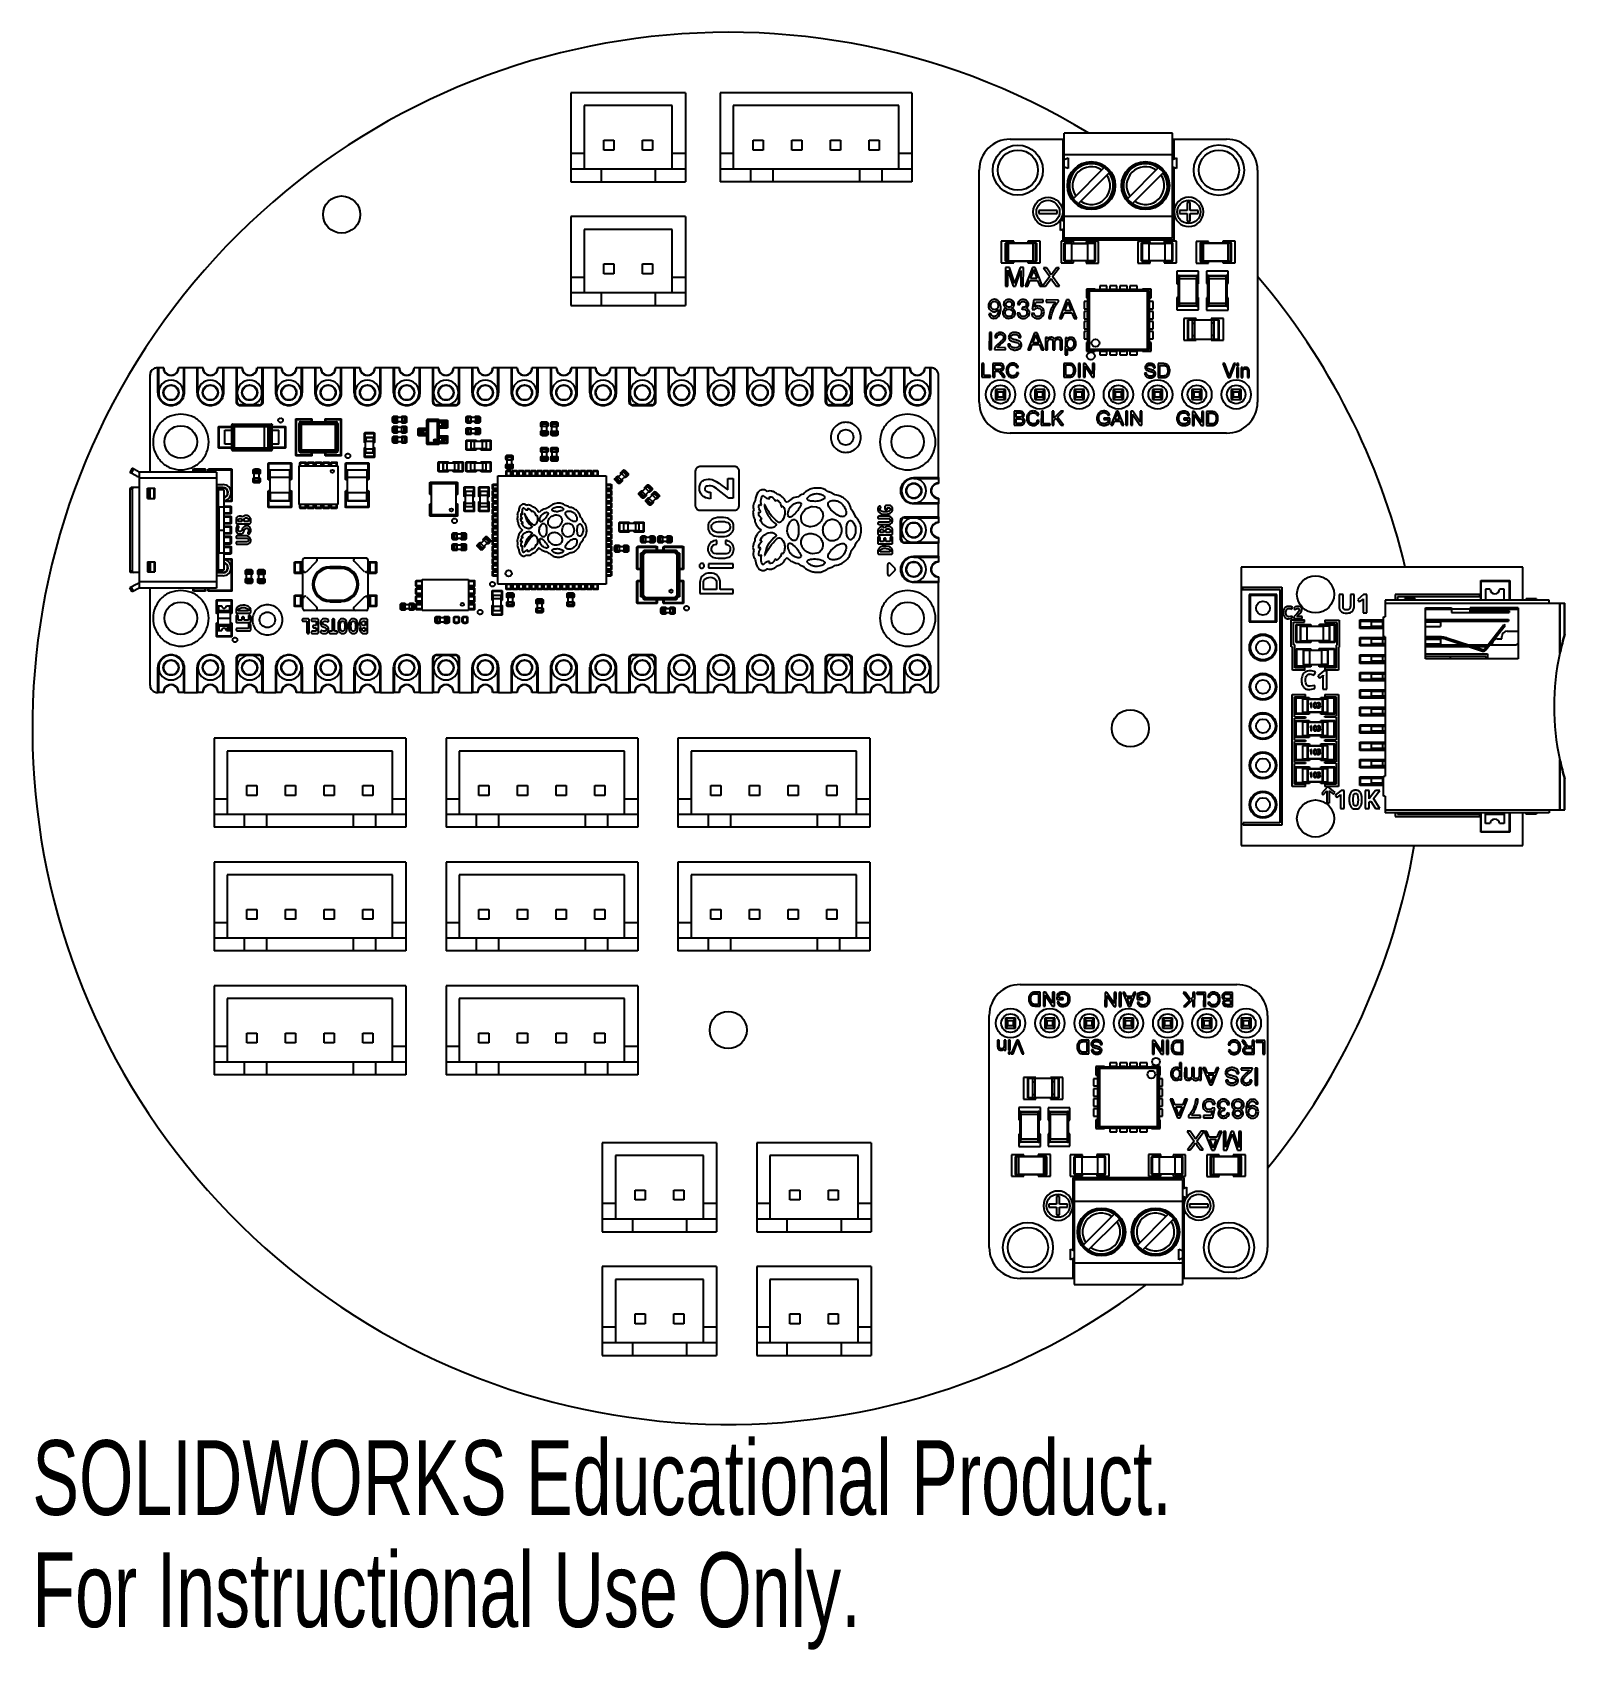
# Model space of a CAD drawing. Header units: millimetres. Extents: x -45 to 54, y -60 to 45.
import ezdxf

# ---------------------------------------------------------------- set-up
doc = ezdxf.new("R2010")
doc.units = ezdxf.units.MM
doc.styles.add('SLDTEXTSTYLE0', font='TXT', dxfattribs={"width": 0.7})

msp = doc.modelspace()

# ---------------------------------------------------------------- texts
at = {"color": 7, "linetype": 'Continuous', "char_height": 4.8336, "attachment_point": 1, "style": 'SLDTEXTSTYLE0'}
for s, insert in [('SOLIDWORKS Educational Product.', (-45, -46.02)), ('For Instructional Use Only.', (-45, -53.27))]:
    msp.add_mtext(s, dxfattribs=dict(at, insert=insert))

# ---------------------------------------------------------------- linework, layer by layer
at = {"color": 7, "linetype": 'Continuous', "lineweight": 25}
for p, q in [((-2.77, 41.09), (-10.17, 41.09)), ((-10.17, 41.09), (-10.17, 35.34)), ((-2.77, 41.09), (-2.77, 35.34)), ((11.88, 41.09), (-0.52, 41.09)), ((-0.52, 41.09), (-0.52, 35.34)), ((11.88, 41.09), (11.88, 35.34)), ((-3.62, 40.26), (-9.32, 40.26)), ((-9.32, 40.26), (-9.32, 36.16)), ((-3.62, 36.16), (-3.62, 40.26)), ((11.03, 40.26), (0.33, 40.26)), ((0.33, 40.26), (0.33, 36.16)), ((11.03, 36.16), (11.03, 40.26)), ((-8.04, 37.39), (-8.04, 38.03)), ((-8.04, 38.03), (-7.4, 38.03)), ((-7.4, 38.03), (-7.4, 37.39)), ((-5.54, 38.03), (-4.9, 38.03)), ((-5.54, 37.39), (-5.54, 38.03)), ((-4.9, 38.03), (-4.9, 37.39)), ((1.61, 37.39), (1.61, 38.03)), ((1.61, 38.03), (2.25, 38.03)), ((2.25, 38.03), (2.25, 37.39)), ((4.11, 37.39), (4.11, 38.03)), ((4.11, 38.03), (4.75, 38.03)), ((4.75, 38.03), (4.75, 37.39)), ((6.61, 38.03), (7.25, 38.03)), ((6.61, 37.39), (6.61, 38.03)), ((7.25, 38.03), (7.25, 37.39)), ((9.11, 37.39), (9.11, 38.03)), ((9.11, 38.03), (9.75, 38.03)), ((9.75, 38.03), (9.75, 37.39)), ((18.23, 38.09), (21.73, 38.09)), ((21.63, 38.09), (21.63, 32.83)), ((28.73, 38.49), (21.73, 38.49)), ((21.73, 31.69), (21.73, 38.49)), ((28.73, 31.69), (28.73, 38.49)), ((28.73, 38.09), (32.23, 38.09)), ((28.83, 36.83), (28.83, 38.09)), ((-9.32, 37.16), (-10.17, 37.16)), ((-7.4, 37.39), (-8.04, 37.39)), ((-4.9, 37.39), (-5.54, 37.39)), ((-2.77, 37.16), (-3.62, 37.16)), ((0.33, 37.16), (-0.52, 37.16)), ((2.25, 37.39), (1.61, 37.39)), ((4.75, 37.39), (4.11, 37.39)), ((7.25, 37.39), (6.61, 37.39)), ((9.75, 37.39), (9.11, 37.39)), ((11.88, 37.16), (11.03, 37.16)), ((28.73, 37.09), (21.73, 37.09)), ((21.73, 36.79), (21.98, 36.89)), ((21.98, 36.89), (21.98, 36.19)), ((28.73, 36.79), (28.98, 36.89)), ((28.98, 36.89), (28.98, 36.19)), ((-2.77, 36.16), (-10.17, 36.16)), ((-8.22, 36.16), (-8.22, 35.34)), ((-4.72, 36.16), (-4.72, 35.34)), ((11.88, 36.16), (-0.52, 36.16)), ((1.43, 36.16), (1.43, 35.34)), ((2.88, 36.16), (2.88, 35.34)), ((8.48, 36.16), (8.48, 35.34)), ((9.93, 36.16), (9.93, 35.34)), ((16.23, 21.09), (16.23, 36.09)), ((21.98, 36.19), (21.73, 36.29)), ((24.32, 36.26), (22.31, 34.24)), ((24.65, 35.93), (22.63, 33.92)), ((24.54, 36.15), (24.5, 36.11)), ((27.82, 36.26), (25.81, 34.24)), ((28.15, 35.93), (26.13, 33.92)), ((28.04, 36.15), (28, 36.11)), ((28.98, 36.19), (28.73, 36.29)), ((28.83, 31.59), (28.83, 36.25)), ((34.23, 36.09), (34.23, 21.09)), ((-10.17, 35.34), (-2.77, 35.34)), ((11.88, 35.34), (-0.52, 35.34)), ((20.08, 33.49), (20.08, 33.29)), ((21.28, 33.49), (20.08, 33.49)), ((21.28, 33.29), (21.28, 33.49)), ((29.18, 33.49), (29.18, 33.29)), ((29.68, 33.49), (29.18, 33.49)), ((29.68, 33.99), (29.68, 33.49)), ((29.88, 33.99), (29.68, 33.99)), ((29.88, 33.49), (29.88, 33.99)), ((30.38, 33.49), (29.88, 33.49)), ((30.38, 33.29), (30.38, 33.49)), ((-2.77, 33.09), (-10.17, 33.09)), ((-10.17, 33.09), (-10.17, 27.34)), ((-2.77, 33.09), (-2.77, 27.34)), ((20.08, 33.29), (21.28, 33.29)), ((21.48, 32.19), (21.48, 32.89)), ((21.48, 32.89), (21.73, 32.79)), ((28.73, 33.09), (21.73, 33.09)), ((29.18, 33.29), (29.68, 33.29)), ((29.68, 33.29), (29.68, 32.79)), ((29.68, 32.79), (29.88, 32.79)), ((29.88, 33.29), (30.38, 33.29)), ((29.88, 32.79), (29.88, 33.29)), ((-3.62, 32.26), (-9.32, 32.26)), ((-9.32, 32.26), (-9.32, 28.16)), ((-3.62, 28.16), (-3.62, 32.26)), ((17.66, 31.49), (17.66, 30.09)), ((18.46, 31.49), (17.66, 31.49)), ((17.98, 31.41), (17.98, 30.16)), ((17.98, 31.41), (18.13, 31.41)), ((18.13, 30.16), (18.13, 31.41)), ((18.13, 31.4), (19.73, 31.4)), ((18.46, 31.4), (18.46, 31.49)), ((19.37, 31.5), (19.37, 31.4)), ((20.17, 31.5), (19.37, 31.5)), ((19.73, 31.41), (19.88, 31.41)), ((19.73, 30.16), (19.73, 31.41)), ((19.88, 30.16), (19.88, 31.41)), ((20.17, 30.1), (20.17, 31.5)), ((21.73, 32.29), (21.48, 32.19)), ((21.53, 31.49), (21.53, 30.09)), ((22.33, 31.49), (21.53, 31.49)), ((21.63, 32.25), (21.63, 31.59)), ((21.63, 31.59), (28.83, 31.59)), ((28.73, 31.69), (21.73, 31.69)), ((21.76, 31.39), (21.76, 30.19)), ((21.76, 31.39), (22.23, 31.39)), ((22.23, 30.19), (22.23, 31.39)), ((22.33, 31.36), (22.33, 31.49)), ((23.14, 31.48), (23.14, 31.36)), ((23.94, 31.48), (23.14, 31.48)), ((23.23, 31.39), (23.7, 31.39)), ((23.23, 31.39), (23.23, 30.19)), ((23.7, 30.19), (23.7, 31.39)), ((23.94, 30.08), (23.94, 31.48)), ((26.48, 31.47), (26.48, 30.07)), ((27.28, 31.47), (26.48, 31.47)), ((26.76, 31.39), (26.76, 30.19)), ((26.76, 31.39), (27.23, 31.39)), ((27.23, 30.19), (27.23, 31.39)), ((27.28, 31.36), (27.28, 31.47)), ((28.99, 31.49), (28.19, 31.49)), ((28.19, 31.49), (28.19, 31.36)), ((28.23, 31.39), (28.7, 31.39)), ((28.23, 31.39), (28.23, 30.19)), ((28.7, 30.19), (28.7, 31.39)), ((28.99, 30.09), (28.99, 31.49)), ((30.26, 31.48), (30.26, 30.08)), ((31.06, 31.48), (30.26, 31.48)), ((30.58, 31.41), (30.58, 30.16)), ((30.58, 31.41), (30.73, 31.41)), ((30.73, 30.16), (30.73, 31.41)), ((30.73, 31.4), (32.33, 31.4)), ((31.06, 31.4), (31.06, 31.48)), ((32.79, 31.49), (31.99, 31.49)), ((31.99, 31.49), (31.99, 31.4)), ((32.33, 31.41), (32.48, 31.41)), ((32.33, 30.16), (32.33, 31.41)), ((32.48, 30.16), (32.48, 31.41)), ((32.79, 30.09), (32.79, 31.49)), ((18.13, 31.36), (17.93, 31.36)), ((17.93, 30.21), (17.93, 31.36)), ((19.73, 31.35), (18.13, 31.35)), ((19.93, 31.36), (19.73, 31.36)), ((19.93, 31.36), (19.93, 30.21)), ((21.73, 31.36), (23.73, 31.36)), ((21.73, 30.22), (21.73, 31.36)), ((23.23, 31.32), (22.23, 31.32)), ((23.73, 31.36), (23.73, 30.22)), ((26.73, 30.22), (26.73, 31.36)), ((26.73, 31.36), (28.73, 31.36)), ((28.23, 31.32), (27.23, 31.32)), ((28.73, 31.36), (28.73, 30.22)), ((30.73, 31.36), (30.53, 31.36)), ((30.53, 30.21), (30.53, 31.36)), ((32.33, 31.35), (30.73, 31.35)), ((32.53, 31.36), (32.33, 31.36)), ((32.53, 31.36), (32.53, 30.21)), ((-8.04, 30.03), (-7.4, 30.03)), ((-8.04, 29.39), (-8.04, 30.03)), ((-7.4, 29.39), (-8.04, 29.39)), ((-7.4, 30.03), (-7.4, 29.39)), ((-5.54, 29.39), (-5.54, 30.03)), ((-5.54, 30.03), (-4.9, 30.03)), ((-4.9, 29.39), (-5.54, 29.39)), ((-4.9, 30.03), (-4.9, 29.39)), ((17.66, 30.09), (18.46, 30.09)), ((17.93, 30.21), (18.13, 30.21)), ((17.94, 29.8), (17.93, 28.6)), ((18.18, 29.8), (17.94, 29.8)), ((18.13, 30.16), (17.98, 30.16)), ((18.09, 29.62), (18.43, 28.6)), ((18.09, 28.6), (18.09, 29.62)), ((18.13, 30.23), (19.73, 30.23)), ((19.73, 30.18), (18.13, 30.18)), ((18.46, 28.95), (18.18, 29.8)), ((18.46, 30.09), (18.46, 30.18)), ((18.87, 29.79), (18.58, 28.96)), ((18.58, 28.59), (18.93, 29.6)), ((19.09, 29.79), (18.87, 29.79)), ((18.93, 29.6), (18.92, 28.59)), ((19.08, 28.59), (19.09, 29.79)), ((19.67, 29.79), (19.2, 28.59)), ((19.37, 30.18), (19.37, 30.1)), ((19.37, 30.1), (20.17, 30.1)), ((19.55, 29.08), (19.69, 29.43)), ((19.84, 29.79), (19.67, 29.79)), ((19.73, 30.21), (19.93, 30.21)), ((19.88, 30.16), (19.73, 30.16)), ((20.33, 28.58), (19.84, 29.79)), ((19.84, 29.41), (19.96, 29.08)), ((20.58, 29.78), (20.39, 29.78)), ((20.39, 29.78), (20.8, 29.21)), ((20.8, 29.47), (20.58, 29.78)), ((20.98, 29.21), (21.41, 29.78)), ((21.23, 29.78), (20.99, 29.46)), ((21.41, 29.78), (21.23, 29.78)), ((21.53, 30.09), (22.33, 30.09)), ((23.73, 30.22), (21.73, 30.22)), ((22.23, 30.19), (21.76, 30.19)), ((22.23, 30.26), (23.23, 30.26)), ((22.33, 30.09), (22.33, 30.22)), ((23.14, 30.22), (23.14, 30.08)), ((23.14, 30.08), (23.94, 30.08)), ((23.7, 30.19), (23.23, 30.19)), ((26.48, 30.07), (27.28, 30.07)), ((28.73, 30.22), (26.73, 30.22)), ((27.23, 30.19), (26.76, 30.19)), ((27.23, 30.26), (28.23, 30.26)), ((27.28, 30.07), (27.28, 30.22)), ((28.19, 30.22), (28.19, 30.09)), ((28.19, 30.09), (28.99, 30.09)), ((28.7, 30.19), (28.23, 30.19)), ((29.02, 29.55), (29.02, 28.75)), ((30.42, 29.55), (29.02, 29.55)), ((29.15, 29.29), (29.15, 29.09)), ((29.15, 29.29), (30.3, 29.29)), ((30.26, 30.08), (31.06, 30.08)), ((30.3, 29.09), (30.3, 29.29)), ((30.42, 28.75), (30.42, 29.55)), ((30.53, 30.21), (30.73, 30.21)), ((30.73, 30.16), (30.58, 30.16)), ((30.73, 30.23), (32.33, 30.23)), ((32.33, 30.18), (30.73, 30.18)), ((30.92, 29.57), (30.92, 28.77)), ((32.32, 29.57), (30.92, 29.57)), ((31.05, 29.29), (32.2, 29.29)), ((31.05, 29.29), (31.05, 29.09)), ((31.06, 30.08), (31.06, 30.18)), ((31.99, 30.18), (31.99, 30.09)), ((31.99, 30.09), (32.79, 30.09)), ((32.2, 29.09), (32.2, 29.29)), ((32.32, 28.77), (32.32, 29.57)), ((32.33, 30.21), (32.53, 30.21)), ((32.48, 30.16), (32.33, 30.16)), ((-9.32, 29.16), (-10.17, 29.16)), ((-2.77, 29.16), (-3.62, 29.16)), ((17.93, 28.6), (18.09, 28.6)), ((18.43, 28.6), (18.58, 28.59)), ((18.92, 28.59), (19.08, 28.59)), ((19.2, 28.59), (19.37, 28.59)), ((19.37, 28.59), (19.5, 28.95)), ((19.5, 28.95), (20.01, 28.95)), ((19.96, 29.08), (19.55, 29.08)), ((20.01, 28.95), (20.14, 28.58)), ((20.14, 28.58), (20.33, 28.58)), ((20.8, 29.21), (20.33, 28.58)), ((20.33, 28.58), (20.52, 28.58)), ((20.52, 28.58), (20.82, 29)), ((20.93, 29.01), (21.23, 28.58)), ((21.43, 28.58), (20.98, 29.21)), ((21.23, 28.58), (21.43, 28.58)), ((23.73, 28.4), (23.17, 28.4)), ((23.17, 28.4), (23.17, 27.84)), ((27.21, 28.27), (23.25, 28.27)), ((23.25, 24.51), (23.25, 28.27)), ((23.35, 28.37), (23.35, 24.41)), ((23.35, 28.37), (27.11, 28.37)), ((23.73, 28.37), (23.73, 28.4)), ((24.02, 28.61), (24.02, 28.37)), ((24.49, 28.61), (24.02, 28.61)), ((24.1, 28.39), (24.1, 28.37)), ((24.1, 28.39), (24.4, 28.39)), ((24.4, 28.39), (24.4, 28.37)), ((24.49, 28.37), (24.49, 28.61)), ((24.67, 28.61), (24.67, 28.37)), ((25.14, 28.61), (24.67, 28.61)), ((24.75, 28.39), (25.05, 28.39)), ((24.75, 28.39), (24.75, 28.37)), ((25.05, 28.39), (25.05, 28.37)), ((25.14, 28.37), (25.14, 28.61)), ((25.32, 28.61), (25.32, 28.37)), ((25.79, 28.61), (25.32, 28.61)), ((25.4, 28.39), (25.4, 28.37)), ((25.4, 28.39), (25.7, 28.39)), ((25.7, 28.39), (25.7, 28.37)), ((25.79, 28.37), (25.79, 28.61)), ((26.44, 28.61), (25.97, 28.61)), ((25.97, 28.61), (25.97, 28.37)), ((26.05, 28.39), (26.35, 28.39)), ((26.05, 28.39), (26.05, 28.37)), ((26.35, 28.39), (26.35, 28.37)), ((26.44, 28.37), (26.44, 28.61)), ((26.78, 28.4), (26.78, 28.37)), ((27.34, 28.4), (26.78, 28.4)), ((27.11, 24.41), (27.11, 28.37)), ((27.21, 28.27), (27.21, 24.51)), ((27.34, 27.84), (27.34, 28.4)), ((29.02, 28.75), (29.12, 28.75)), ((30.35, 29.24), (29.1, 29.24)), ((29.1, 29.09), (29.1, 29.24)), ((29.1, 29.09), (30.35, 29.09)), ((29.12, 27.49), (29.12, 29.09)), ((29.17, 29.09), (29.17, 27.49)), ((30.29, 27.49), (30.29, 29.09)), ((30.34, 29.09), (30.34, 27.49)), ((30.34, 28.75), (30.42, 28.75)), ((30.35, 29.24), (30.35, 29.09)), ((30.92, 28.77), (31.02, 28.77)), ((32.25, 29.24), (31, 29.24)), ((31, 29.09), (31, 29.24)), ((31, 29.09), (32.25, 29.09)), ((31.02, 27.49), (31.02, 29.09)), ((31.07, 29.09), (31.07, 27.49)), ((32.19, 27.49), (32.19, 29.09)), ((32.24, 29.09), (32.24, 27.49)), ((32.24, 28.77), (32.32, 28.77)), ((32.25, 29.24), (32.25, 29.09)), ((-2.77, 28.16), (-10.17, 28.16)), ((-10.17, 27.34), (-2.77, 27.34)), ((-8.22, 28.16), (-8.22, 27.34)), ((-4.72, 28.16), (-4.72, 27.34)), ((18.71, 27.42), (18.86, 27.39)), ((19, 27.22), (18.98, 27.09)), ((19.77, 27.7), (19.65, 27.08)), ((20.37, 27.7), (19.77, 27.7)), ((19.82, 27.24), (19.89, 27.56)), ((19.89, 27.56), (20.37, 27.56)), ((20.37, 27.56), (20.37, 27.7)), ((20.57, 27.7), (20.57, 27.55)), ((21.35, 27.69), (20.57, 27.7)), ((20.57, 27.55), (21.16, 27.55)), ((21.35, 27.58), (21.35, 27.69)), ((21.88, 27.7), (21.42, 26.51)), ((21.76, 27), (21.9, 27.35)), ((22.05, 27.7), (21.88, 27.7)), ((22.54, 26.5), (22.05, 27.7)), ((22.05, 27.33), (22.17, 27)), ((23.02, 27.6), (23.02, 27.13)), ((23.25, 27.6), (23.02, 27.6)), ((23.17, 27.84), (23.25, 27.84)), ((23.24, 27.51), (23.25, 27.51)), ((23.24, 27.21), (23.24, 27.51)), ((23.24, 27.21), (23.25, 27.21)), ((27.21, 27.84), (27.34, 27.84)), ((27.48, 27.6), (27.21, 27.6)), ((27.24, 27.51), (27.21, 27.51)), ((27.24, 27.21), (27.21, 27.21)), ((27.24, 27.21), (27.24, 27.51)), ((27.48, 27.13), (27.48, 27.6)), ((29.12, 27.86), (29.02, 27.86)), ((29.02, 27.86), (29.02, 27.06)), ((29.1, 27.49), (30.35, 27.49)), ((29.1, 27.34), (29.1, 27.49)), ((29.1, 27.34), (30.35, 27.34)), ((29.15, 27.49), (29.15, 27.29)), ((30.3, 27.29), (29.15, 27.29)), ((30.3, 27.29), (30.3, 27.49)), ((30.42, 27.86), (30.34, 27.86)), ((30.35, 27.49), (30.35, 27.34)), ((30.42, 27.06), (30.42, 27.86)), ((30.92, 27.84), (30.92, 27.04)), ((31.02, 27.84), (30.92, 27.84)), ((31, 27.49), (32.25, 27.49)), ((31, 27.34), (31, 27.49)), ((31, 27.34), (32.25, 27.34)), ((31.05, 27.49), (31.05, 27.29)), ((32.2, 27.29), (31.05, 27.29)), ((32.2, 27.29), (32.2, 27.49)), ((32.32, 27.84), (32.24, 27.84)), ((32.25, 27.49), (32.25, 27.34)), ((32.32, 27.04), (32.32, 27.84)), ((16.99, 26.82), (16.85, 26.81)), ((18.84, 26.86), (18.69, 26.84)), ((19.78, 26.84), (19.62, 26.83)), ((19.65, 27.08), (19.79, 27.07)), ((20.73, 26.51), (20.88, 26.51)), ((21.42, 26.51), (21.58, 26.51)), ((21.58, 26.51), (21.72, 26.87)), ((21.72, 26.87), (22.22, 26.87)), ((22.17, 27), (21.76, 27)), ((22.22, 26.87), (22.36, 26.5)), ((22.36, 26.5), (22.54, 26.5)), ((23.02, 27.13), (23.25, 27.13)), ((23.25, 26.95), (23.02, 26.95)), ((23.02, 26.95), (23.02, 26.48)), ((23.02, 26.48), (23.25, 26.48)), ((23.02, 26.3), (23.02, 25.83)), ((23.25, 26.3), (23.02, 26.3)), ((23.24, 26.56), (23.24, 26.86)), ((23.24, 26.86), (23.25, 26.86)), ((23.24, 26.56), (23.25, 26.56)), ((23.24, 25.91), (23.24, 26.21)), ((23.24, 26.21), (23.25, 26.21)), ((27.21, 27.13), (27.48, 27.13)), ((27.48, 26.95), (27.21, 26.95)), ((27.24, 26.86), (27.21, 26.86)), ((27.24, 26.56), (27.21, 26.56)), ((27.21, 26.48), (27.48, 26.48)), ((27.48, 26.3), (27.21, 26.3)), ((27.24, 26.21), (27.21, 26.21)), ((27.24, 26.56), (27.24, 26.86)), ((27.24, 25.91), (27.24, 26.21)), ((27.48, 26.48), (27.48, 26.95)), ((27.48, 25.83), (27.48, 26.3)), ((29.02, 27.06), (30.42, 27.06)), ((29.47, 26.5), (29.47, 25.1)), ((30.27, 26.5), (29.47, 26.5)), ((29.73, 25.16), (29.73, 26.41)), ((29.73, 26.41), (31.73, 26.41)), ((29.75, 26.41), (29.75, 25.16)), ((30.03, 25.17), (30.03, 26.4)), ((30.03, 26.19), (30.18, 26.19)), ((30.18, 25.19), (30.18, 26.39)), ((30.27, 26.41), (30.27, 26.5)), ((30.92, 27.04), (32.32, 27.04)), ((32.02, 26.5), (31.22, 26.5)), ((31.22, 26.5), (31.22, 26.41)), ((31.28, 25.19), (31.28, 26.39)), ((31.43, 26.19), (31.28, 26.19)), ((31.43, 25.17), (31.43, 26.4)), ((31.7, 25.16), (31.7, 26.41)), ((31.73, 26.41), (31.73, 25.16)), ((32.02, 25.1), (32.02, 26.5)), ((16.89, 25.59), (16.88, 24.49)), ((17.03, 25.59), (16.89, 25.59)), ((17.03, 24.49), (17.03, 25.59)), ((17.24, 25.27), (17.38, 25.26)), ((18.79, 25.26), (18.93, 25.27)), ((19.81, 25.58), (19.38, 24.48)), ((19.7, 24.93), (19.83, 25.25)), ((19.97, 25.58), (19.81, 25.58)), ((19.96, 25.23), (20.08, 24.93)), ((20.41, 24.47), (19.97, 25.58)), ((20.52, 25.27), (20.51, 24.47)), ((20.64, 25.27), (20.52, 25.27)), ((20.64, 25.16), (20.64, 25.27)), ((21.8, 25.26), (21.79, 24.16)), ((21.92, 25.26), (21.8, 25.26)), ((21.92, 25.16), (21.92, 25.26)), ((23.02, 25.83), (23.25, 25.83)), ((23.02, 25.65), (23.02, 25.18)), ((23.25, 25.65), (23.02, 25.65)), ((23.02, 25.18), (23.25, 25.18)), ((23.24, 25.91), (23.25, 25.91)), ((23.24, 25.56), (23.25, 25.56)), ((23.24, 25.26), (23.24, 25.56)), ((23.24, 25.26), (23.25, 25.26)), ((27.24, 25.91), (27.21, 25.91)), ((27.21, 25.83), (27.48, 25.83)), ((27.48, 25.65), (27.21, 25.65)), ((27.24, 25.56), (27.21, 25.56)), ((27.24, 25.26), (27.21, 25.26)), ((27.21, 25.18), (27.48, 25.18)), ((27.24, 25.26), (27.24, 25.56)), ((27.48, 25.18), (27.48, 25.65)), ((29.47, 25.1), (30.27, 25.1)), ((29.73, 25.16), (31.73, 25.16)), ((30.03, 25.39), (30.18, 25.39)), ((30.27, 25.1), (30.27, 25.16)), ((31.22, 25.16), (31.22, 25.1)), ((31.22, 25.1), (32.02, 25.1)), ((31.43, 25.39), (31.28, 25.39)), ((16.88, 24.49), (17.03, 24.49)), ((17.21, 24.49), (17.94, 24.48)), ((17.94, 24.61), (17.4, 24.62)), ((17.94, 24.48), (17.94, 24.61)), ((18.23, 24.85), (18.09, 24.84)), ((19.38, 24.48), (19.54, 24.48)), ((19.54, 24.48), (19.66, 24.81)), ((19.66, 24.81), (20.12, 24.81)), ((20.08, 24.93), (19.7, 24.93)), ((20.12, 24.81), (20.25, 24.47)), ((20.25, 24.47), (20.41, 24.47)), ((20.51, 24.47), (20.65, 24.47)), ((20.65, 24.47), (20.65, 24.89)), ((20.99, 24.99), (20.99, 24.47)), ((20.99, 24.47), (21.12, 24.47)), ((21.12, 24.47), (21.12, 24.93)), ((21.46, 24.97), (21.46, 24.47)), ((21.46, 24.47), (21.59, 24.47)), ((21.59, 24.47), (21.59, 25.02)), ((21.79, 24.16), (21.93, 24.16)), ((21.93, 24.16), (21.93, 24.55)), ((23.25, 24.94), (23.17, 24.94)), ((23.17, 24.94), (23.17, 24.38)), ((23.17, 24.38), (23.73, 24.38)), ((23.25, 24.51), (27.21, 24.51)), ((27.11, 24.41), (23.35, 24.41)), ((23.73, 24.38), (23.73, 24.41)), ((24.02, 24.41), (24.02, 24.16)), ((24.02, 24.16), (24.49, 24.16)), ((24.1, 24.39), (24.1, 24.41)), ((24.1, 24.39), (24.4, 24.39)), ((24.4, 24.39), (24.4, 24.41)), ((24.49, 24.16), (24.49, 24.41)), ((24.67, 24.41), (24.67, 24.16)), ((24.67, 24.16), (25.14, 24.16)), ((24.75, 24.39), (24.75, 24.41)), ((24.75, 24.39), (25.05, 24.39)), ((25.05, 24.39), (25.05, 24.41)), ((25.14, 24.16), (25.14, 24.41)), ((25.32, 24.41), (25.32, 24.16)), ((25.32, 24.16), (25.79, 24.16)), ((25.4, 24.39), (25.4, 24.41)), ((25.4, 24.39), (25.7, 24.39)), ((25.7, 24.39), (25.7, 24.41)), ((25.79, 24.16), (25.79, 24.41)), ((25.97, 24.41), (25.97, 24.16)), ((25.97, 24.16), (26.44, 24.16)), ((26.05, 24.39), (26.05, 24.41)), ((26.05, 24.39), (26.35, 24.39)), ((26.35, 24.39), (26.35, 24.41)), ((26.44, 24.16), (26.44, 24.41)), ((26.78, 24.41), (26.78, 24.38)), ((26.78, 24.38), (27.34, 24.38)), ((27.34, 24.94), (27.21, 24.94)), ((27.34, 24.38), (27.34, 24.94)), ((-36.9, 23.32), (-36.96, 23.32)), ((-36.87, 23.32), (-36.9, 23.32)), ((-36.88, 23.31), (-36.87, 23.32)), ((-36.88, 21.71), (-36.88, 23.31)), ((-36.5, 23.32), (-36.87, 23.32)), ((-36.83, 21.71), (-36.83, 23.31)), ((-35.18, 23.32), (-35.55, 23.32)), ((-35.23, 23.31), (-35.23, 21.71)), ((-34.33, 23.32), (-35.18, 23.32)), ((-35.18, 23.32), (-35.18, 23.31)), ((-35.18, 23.31), (-35.18, 21.71)), ((-34.34, 23.31), (-34.33, 23.32)), ((-34.34, 21.71), (-34.34, 23.31)), ((-33.96, 23.32), (-34.33, 23.32)), ((-34.29, 21.71), (-34.29, 23.31)), ((-32.64, 23.32), (-33.01, 23.32)), ((-32.69, 23.31), (-32.69, 21.71)), ((-31.8, 23.32), (-32.64, 23.32)), ((-32.64, 23.32), (-32.64, 23.31)), ((-32.64, 23.31), (-32.64, 21.71)), ((-31.8, 21.11), (-31.8, 23.32)), ((-31.42, 23.32), (-31.79, 23.32)), ((-31.75, 21.11), (-31.75, 23.32)), ((-30.1, 23.32), (-30.47, 23.32)), ((-30.15, 23.32), (-30.15, 21.11)), ((-29.25, 23.32), (-30.1, 23.32)), ((-30.1, 23.32), (-30.1, 21.11)), ((-29.26, 23.31), (-29.25, 23.32)), ((-29.26, 21.71), (-29.26, 23.31)), ((-28.88, 23.32), (-29.25, 23.32)), ((-29.21, 21.71), (-29.21, 23.31)), ((-27.56, 23.32), (-27.93, 23.32)), ((-27.61, 23.31), (-27.61, 21.71)), ((-26.71, 23.32), (-27.56, 23.32)), ((-27.56, 23.32), (-27.56, 23.31)), ((-27.56, 23.31), (-27.56, 21.71)), ((-26.72, 23.31), (-26.71, 23.32)), ((-26.72, 21.71), (-26.72, 23.31)), ((-26.34, 23.32), (-26.71, 23.32)), ((-26.67, 21.71), (-26.67, 23.31)), ((-25.02, 23.32), (-25.39, 23.32)), ((-25.07, 23.31), (-25.07, 21.71)), ((-24.17, 23.32), (-25.02, 23.32)), ((-25.02, 23.32), (-25.02, 23.31)), ((-25.02, 23.31), (-25.02, 21.71)), ((-24.18, 23.31), (-24.17, 23.32)), ((-24.18, 21.71), (-24.18, 23.31)), ((-23.8, 23.32), (-24.17, 23.32)), ((-24.13, 21.71), (-24.13, 23.31)), ((-22.48, 23.32), (-22.85, 23.32)), ((-22.53, 23.31), (-22.53, 21.71)), ((-21.63, 23.32), (-22.48, 23.32)), ((-22.48, 23.32), (-22.48, 23.31)), ((-22.48, 23.31), (-22.48, 21.71)), ((-21.64, 23.31), (-21.63, 23.32)), ((-21.64, 21.71), (-21.64, 23.31)), ((-21.26, 23.32), (-21.63, 23.32)), ((-21.59, 21.71), (-21.59, 23.31)), ((-19.94, 23.32), (-20.31, 23.32)), ((-19.99, 23.31), (-19.99, 21.71)), ((-19.1, 23.32), (-19.94, 23.32)), ((-19.94, 23.32), (-19.94, 23.31)), ((-19.94, 23.31), (-19.94, 21.71)), ((-19.1, 21.11), (-19.1, 23.32)), ((-18.72, 23.32), (-19.09, 23.32)), ((-19.05, 21.11), (-19.05, 23.32)), ((-17.4, 23.32), (-17.77, 23.32)), ((-17.45, 23.32), (-17.45, 21.11)), ((-16.55, 23.32), (-17.4, 23.32)), ((-17.4, 23.32), (-17.4, 21.11)), ((-16.56, 23.31), (-16.55, 23.32)), ((-16.56, 21.71), (-16.56, 23.31)), ((-16.18, 23.32), (-16.55, 23.32)), ((-16.51, 21.71), (-16.51, 23.31)), ((-14.86, 23.32), (-15.23, 23.32)), ((-14.91, 23.31), (-14.91, 21.71)), ((-14.01, 23.32), (-14.86, 23.32)), ((-14.86, 23.32), (-14.86, 23.31)), ((-14.86, 23.31), (-14.86, 21.71)), ((-14.02, 23.31), (-14.01, 23.32)), ((-14.02, 21.71), (-14.02, 23.31)), ((-13.64, 23.32), (-14.01, 23.32)), ((-13.97, 21.71), (-13.97, 23.31)), ((-12.32, 23.32), (-12.69, 23.32)), ((-12.37, 23.31), (-12.37, 21.71)), ((-11.47, 23.32), (-12.32, 23.32)), ((-12.32, 23.32), (-12.32, 23.31)), ((-12.32, 23.31), (-12.32, 21.71)), ((-11.48, 23.31), (-11.47, 23.32)), ((-11.48, 21.71), (-11.48, 23.31)), ((-11.1, 23.32), (-11.47, 23.32)), ((-11.43, 21.71), (-11.43, 23.31)), ((-9.78, 23.32), (-10.15, 23.32)), ((-9.83, 23.31), (-9.83, 21.71)), ((-8.93, 23.32), (-9.78, 23.32)), ((-9.78, 23.32), (-9.78, 23.31)), ((-9.78, 23.31), (-9.78, 21.71)), ((-8.94, 23.31), (-8.93, 23.32)), ((-8.94, 21.71), (-8.94, 23.31)), ((-8.56, 23.32), (-8.93, 23.32)), ((-8.89, 21.71), (-8.89, 23.31)), ((-7.24, 23.32), (-7.61, 23.32)), ((-7.29, 23.31), (-7.29, 21.71)), ((-6.4, 23.32), (-7.24, 23.32)), ((-7.24, 23.32), (-7.24, 23.31)), ((-7.24, 23.31), (-7.24, 21.71)), ((-6.4, 21.11), (-6.4, 23.32)), ((-6.02, 23.32), (-6.39, 23.32)), ((-6.35, 21.11), (-6.35, 23.32)), ((-4.7, 23.32), (-5.07, 23.32)), ((-4.75, 23.32), (-4.75, 21.11)), ((-3.85, 23.32), (-4.7, 23.32)), ((-4.7, 23.32), (-4.7, 21.11)), ((-3.86, 23.31), (-3.85, 23.32)), ((-3.86, 21.71), (-3.86, 23.31)), ((-3.48, 23.32), (-3.85, 23.32)), ((-3.81, 21.71), (-3.81, 23.31)), ((-2.16, 23.32), (-2.53, 23.32)), ((-2.21, 23.31), (-2.21, 21.71)), ((-1.31, 23.32), (-2.16, 23.32)), ((-2.16, 23.32), (-2.16, 23.31)), ((-2.16, 23.31), (-2.16, 21.71)), ((-1.32, 23.31), (-1.31, 23.32)), ((-1.32, 21.71), (-1.32, 23.31)), ((-0.94, 23.32), (-1.31, 23.32)), ((-1.27, 21.71), (-1.27, 23.31)), ((0.38, 23.32), (0.01, 23.32)), ((0.33, 23.31), (0.33, 21.71)), ((1.23, 23.32), (0.38, 23.32)), ((0.38, 23.32), (0.38, 23.31)), ((0.38, 23.31), (0.38, 21.71)), ((1.22, 23.31), (1.23, 23.32)), ((1.22, 21.71), (1.22, 23.31)), ((1.6, 23.32), (1.23, 23.32)), ((1.27, 21.71), (1.27, 23.31)), ((2.92, 23.32), (2.55, 23.32)), ((2.87, 23.31), (2.87, 21.71)), ((3.77, 23.32), (2.92, 23.32)), ((2.92, 23.32), (2.92, 23.31)), ((2.92, 23.31), (2.92, 21.71)), ((3.76, 23.31), (3.77, 23.32)), ((3.76, 21.71), (3.76, 23.31)), ((4.14, 23.32), (3.77, 23.32)), ((3.81, 21.71), (3.81, 23.31)), ((5.46, 23.32), (5.09, 23.32)), ((5.41, 23.31), (5.41, 21.71)), ((6.3, 23.32), (5.46, 23.32)), ((5.46, 23.32), (5.46, 23.31)), ((5.46, 23.31), (5.46, 21.71)), ((6.3, 21.11), (6.3, 23.32)), ((6.68, 23.32), (6.31, 23.32)), ((6.35, 21.11), (6.35, 23.32)), ((8, 23.32), (7.63, 23.32)), ((7.95, 23.32), (7.95, 21.11)), ((8.85, 23.32), (8, 23.32)), ((8, 23.32), (8, 21.11)), ((8.84, 23.31), (8.85, 23.32)), ((8.84, 21.71), (8.84, 23.31)), ((9.22, 23.32), (8.85, 23.32)), ((8.89, 21.71), (8.89, 23.31)), ((10.54, 23.32), (10.17, 23.32)), ((10.49, 23.31), (10.49, 21.71)), ((11.39, 23.32), (10.54, 23.32)), ((10.54, 23.32), (10.54, 23.31)), ((10.54, 23.31), (10.54, 21.71)), ((11.38, 23.31), (11.39, 23.32)), ((11.38, 21.71), (11.38, 23.31)), ((11.76, 23.32), (11.39, 23.32)), ((11.43, 21.71), (11.43, 23.31)), ((13.08, 23.32), (12.71, 23.32)), ((13.03, 23.31), (13.03, 21.71)), ((13.1, 23.32), (13.08, 23.32)), ((13.08, 23.32), (13.08, 23.31)), ((13.08, 23.31), (13.08, 21.71)), ((13.17, 23.32), (13.1, 23.32)), ((16.41, 23.6), (16.41, 22.7)), ((16.53, 23.6), (16.41, 23.6)), ((16.52, 22.81), (16.53, 23.6)), ((17.11, 23.6), (17.11, 22.7)), ((17.51, 23.6), (17.11, 23.6)), ((17.23, 23.5), (17.52, 23.5)), ((17.23, 23.2), (17.23, 23.5)), ((17.49, 23.2), (17.23, 23.2)), ((17.23, 23.1), (17.37, 23.1)), ((17.23, 22.7), (17.23, 23.1)), ((18.65, 23.32), (18.76, 23.35)), ((18.78, 22.98), (18.66, 23.01)), ((22.02, 23.6), (21.71, 23.6)), ((21.71, 23.6), (21.71, 22.7)), ((21.83, 23.5), (22.02, 23.5)), ((21.83, 22.81), (21.83, 23.5)), ((22.64, 23.6), (22.64, 22.7)), ((22.76, 23.6), (22.64, 23.6)), ((22.76, 22.7), (22.76, 23.6)), ((22.97, 23.6), (22.97, 22.7)), ((23.09, 23.6), (22.97, 23.6)), ((23.08, 23.41), (23.55, 22.7)), ((23.08, 22.7), (23.08, 23.41)), ((23.56, 22.89), (23.09, 23.6)), ((23.56, 23.6), (23.56, 22.89)), ((23.68, 23.6), (23.56, 23.6)), ((23.67, 22.7), (23.68, 23.6)), ((27.5, 23.32), (27.61, 23.32)), ((27.8, 23.58), (27.8, 22.68)), ((28.11, 23.58), (27.8, 23.58)), ((27.92, 22.78), (27.92, 23.47)), ((27.92, 23.47), (28.11, 23.47)), ((32.11, 23.58), (31.98, 23.58)), ((31.98, 23.58), (32.33, 22.68)), ((32.35, 22.92), (32.11, 23.58)), ((32.69, 23.58), (32.44, 22.92)), ((32.45, 22.68), (32.81, 23.58)), ((32.81, 23.58), (32.69, 23.58)), ((32.88, 23.58), (32.88, 23.45)), ((32.99, 23.58), (32.88, 23.58)), ((32.88, 23.45), (32.99, 23.45)), ((32.99, 23.33), (32.88, 23.33)), ((32.88, 23.33), (32.88, 22.68)), ((32.99, 23.45), (32.99, 23.58)), ((32.99, 22.68), (32.99, 23.33)), ((33.16, 23.33), (33.16, 22.68)), ((33.26, 23.33), (33.16, 23.33)), ((33.26, 23.24), (33.26, 23.33)), ((33.27, 22.68), (33.27, 23.03)), ((33.58, 23.07), (33.57, 22.68)), ((33.69, 22.68), (33.69, 23.08)), ((-37.39, 22.88), (-37.4, 22.82)), ((-37.4, 22.82), (-37.4, 16.57)), ((13.6, 22.82), (13.6, 22.88)), ((13.6, 16.21), (13.6, 22.82)), ((16.41, 22.7), (16.97, 22.7)), ((16.97, 22.81), (16.52, 22.81)), ((16.97, 22.7), (16.97, 22.81)), ((17.11, 22.7), (17.23, 22.7)), ((17.64, 22.89), (17.75, 22.7)), ((17.9, 22.7), (17.75, 22.94)), ((17.75, 22.7), (17.9, 22.7)), ((21.71, 22.7), (22.03, 22.7)), ((22.02, 22.81), (21.83, 22.81)), ((22.64, 22.7), (22.76, 22.7)), ((22.97, 22.7), (23.08, 22.7)), ((23.55, 22.7), (23.67, 22.7)), ((27.04, 22.98), (26.92, 22.97)), ((27.8, 22.68), (28.13, 22.68)), ((28.11, 22.78), (27.92, 22.78)), ((32.33, 22.68), (32.45, 22.68)), ((32.88, 22.68), (32.99, 22.68)), ((33.16, 22.68), (33.27, 22.68)), ((33.57, 22.68), (33.69, 22.68)), ((17.43, 21.76), (17.28, 21.91)), ((17.28, 21.91), (17.28, 21.26)), ((17.93, 21.91), (17.28, 21.91)), ((17.43, 21.41), (17.28, 21.26)), ((17.28, 21.26), (17.93, 21.26)), ((17.43, 21.41), (17.43, 21.76)), ((17.43, 21.76), (17.78, 21.76)), ((17.78, 21.41), (17.43, 21.41)), ((17.78, 21.76), (17.93, 21.91)), ((17.78, 21.76), (17.78, 21.41)), ((17.78, 21.41), (17.93, 21.26)), ((17.93, 21.26), (17.93, 21.91)), ((19.97, 21.76), (19.82, 21.91)), ((20.47, 21.91), (19.82, 21.91)), ((19.82, 21.91), (19.82, 21.26)), ((19.97, 21.41), (19.82, 21.26)), ((19.82, 21.26), (20.47, 21.26)), ((19.97, 21.76), (20.32, 21.76)), ((19.97, 21.41), (19.97, 21.76)), ((20.32, 21.41), (19.97, 21.41)), ((20.32, 21.76), (20.47, 21.91)), ((20.32, 21.76), (20.32, 21.41)), ((20.32, 21.41), (20.47, 21.26)), ((20.47, 21.26), (20.47, 21.91)), ((22.51, 21.76), (22.36, 21.91)), ((23.01, 21.91), (22.36, 21.91)), ((22.36, 21.91), (22.36, 21.26)), ((22.51, 21.41), (22.36, 21.26)), ((22.36, 21.26), (23.01, 21.26)), ((22.51, 21.76), (22.86, 21.76)), ((22.51, 21.41), (22.51, 21.76)), ((22.86, 21.41), (22.51, 21.41)), ((22.86, 21.76), (23.01, 21.91)), ((22.86, 21.76), (22.86, 21.41)), ((22.86, 21.41), (23.01, 21.26)), ((23.01, 21.26), (23.01, 21.91)), ((25.05, 21.76), (24.9, 21.91)), ((24.9, 21.91), (24.9, 21.26)), ((25.55, 21.91), (24.9, 21.91)), ((25.05, 21.41), (24.9, 21.26)), ((24.9, 21.26), (25.55, 21.26)), ((25.05, 21.41), (25.05, 21.76)), ((25.05, 21.76), (25.4, 21.76)), ((25.4, 21.41), (25.05, 21.41)), ((25.4, 21.76), (25.55, 21.91)), ((25.4, 21.76), (25.4, 21.41)), ((25.4, 21.41), (25.55, 21.26)), ((25.55, 21.26), (25.55, 21.91)), ((27.59, 21.76), (27.44, 21.91)), ((27.44, 21.91), (27.44, 21.26)), ((28.09, 21.91), (27.44, 21.91)), ((27.59, 21.41), (27.44, 21.26)), ((27.44, 21.26), (28.09, 21.26)), ((27.59, 21.41), (27.59, 21.76)), ((27.59, 21.76), (27.94, 21.76)), ((27.94, 21.41), (27.59, 21.41)), ((27.94, 21.76), (28.09, 21.91)), ((27.94, 21.76), (27.94, 21.41)), ((27.94, 21.41), (28.09, 21.26)), ((28.09, 21.26), (28.09, 21.91)), ((30.13, 21.76), (29.98, 21.91)), ((30.63, 21.91), (29.98, 21.91)), ((29.98, 21.91), (29.98, 21.26)), ((30.13, 21.41), (29.98, 21.26)), ((29.98, 21.26), (30.63, 21.26)), ((30.13, 21.76), (30.48, 21.76)), ((30.13, 21.41), (30.13, 21.76)), ((30.48, 21.41), (30.13, 21.41)), ((30.48, 21.76), (30.63, 21.91)), ((30.48, 21.76), (30.48, 21.41)), ((30.48, 21.41), (30.63, 21.26)), ((30.63, 21.26), (30.63, 21.91)), ((32.67, 21.76), (32.52, 21.91)), ((33.17, 21.91), (32.52, 21.91)), ((32.52, 21.91), (32.52, 21.26)), ((32.67, 21.41), (32.52, 21.26)), ((32.52, 21.26), (33.17, 21.26)), ((32.67, 21.41), (32.67, 21.76)), ((32.67, 21.76), (33.02, 21.76)), ((33.02, 21.41), (32.67, 21.41)), ((33.02, 21.76), (33.17, 21.91)), ((33.02, 21.76), (33.02, 21.41)), ((33.02, 21.41), (33.17, 21.26)), ((33.17, 21.26), (33.17, 21.91)), ((-30.35, 20.91), (-31.55, 20.91)), ((-30.35, 20.86), (-31.55, 20.86)), ((-27.97, 17.67), (-27.97, 19.97)), ((-27.92, 20.02), (-26.97, 20.02)), ((-27.92, 17.67), (-27.92, 19.97)), ((-27.92, 19.97), (-26.97, 19.97)), ((-26.97, 19.97), (-26.97, 19.82)), ((-26.92, 19.97), (-26.92, 19.82)), ((-26.07, 19.82), (-26.07, 19.97)), ((-26.02, 20.02), (-25.07, 20.02)), ((-26.02, 19.97), (-25.07, 19.97)), ((-26.02, 19.82), (-26.02, 19.97)), ((-25.07, 19.97), (-25.07, 17.67)), ((-25.02, 19.97), (-25.02, 17.67)), ((-21.7, 19.84), (-21.7, 20.09)), ((-21.65, 19.84), (-21.65, 20.09)), ((-21.6, 20.19), (-21.45, 20.19)), ((-21.6, 20.14), (-21.45, 20.14)), ((-21.55, 20.11), (-21.55, 19.83)), ((-21.55, 20.11), (-21.4, 20.11)), ((-21.54, 20.12), (-21.54, 19.82)), ((-21.54, 20.12), (-20.96, 20.12)), ((-21.4, 20.12), (-21.4, 19.82)), ((-21.1, 20.12), (-21.1, 19.82)), ((-20.95, 20.11), (-21.1, 20.11)), ((-21.05, 20.19), (-20.9, 20.19)), ((-21.05, 20.14), (-20.9, 20.14)), ((-20.96, 20.12), (-20.96, 19.82)), ((-20.95, 20.11), (-20.95, 19.83)), ((-20.85, 20.09), (-20.85, 19.84)), ((-20.8, 20.09), (-20.8, 19.84)), ((-19.49, 19.92), (-19.49, 19.28)), ((-19.44, 19.86), (-19.49, 19.92)), ((-19.49, 19.28), (-19.49, 19.92)), ((-18.75, 19.97), (-19.44, 19.97)), ((-19.39, 19.91), (-19.44, 19.97)), ((-19.44, 19.97), (-18.75, 19.97)), ((-19.44, 19.97), (-19.44, 19.97)), ((-19.39, 18.43), (-19.39, 19.91)), ((-19.39, 19.91), (-18.8, 19.91)), ((-18.25, 20.91), (-18.85, 20.91)), ((-17.65, 20.86), (-18.85, 20.86)), ((-18.75, 19.97), (-18.8, 19.91)), ((-18.8, 18.43), (-18.8, 19.91)), ((-18.75, 19.97), (-18.75, 19.97)), ((-18.7, 19.92), (-18.75, 19.86)), ((-18.7, 19.78), (-18.7, 19.92)), ((-18.7, 19.92), (-18.2, 19.92)), ((-18.7, 19.78), (-18.7, 19.92)), ((-18.7, 19.87), (-18.2, 19.87)), ((-17.65, 20.91), (-18.25, 20.91)), ((-18.2, 19.87), (-18.2, 19.47)), ((-18.15, 19.87), (-18.15, 19.47)), ((-16.95, 19.84), (-16.95, 20.09)), ((-16.9, 19.84), (-16.9, 20.09)), ((-16.85, 20.19), (-16.7, 20.19)), ((-16.85, 20.14), (-16.7, 20.14)), ((-16.8, 19.83), (-16.8, 20.11)), ((-16.8, 20.11), (-16.2, 20.11)), ((-16.79, 19.82), (-16.79, 20.12)), ((-16.79, 20.12), (-16.65, 20.12)), ((-16.65, 20.12), (-16.65, 19.82)), ((-16.35, 20.12), (-16.35, 19.82)), ((-16.21, 20.12), (-16.35, 20.12)), ((-16.3, 20.19), (-16.15, 20.19)), ((-16.3, 20.14), (-16.15, 20.14)), ((-16.21, 19.82), (-16.21, 20.12)), ((-16.2, 19.83), (-16.2, 20.11)), ((-16.1, 20.09), (-16.1, 19.84)), ((-16.05, 20.09), (-16.05, 19.84)), ((-4.95, 20.91), (-6.15, 20.91)), ((-4.95, 20.86), (-6.15, 20.86)), ((7.15, 20.91), (6.55, 20.91)), ((7.75, 20.86), (6.55, 20.86)), ((7.75, 20.91), (7.15, 20.91)), ((18.84, 20.5), (18.5, 20.5)), ((18.5, 20.5), (18.5, 19.6)), ((18.62, 20.4), (18.8, 20.4)), ((18.62, 20.13), (18.62, 20.4)), ((18.81, 20.12), (18.62, 20.13)), ((18.62, 20.02), (18.82, 20.02)), ((18.62, 19.71), (18.62, 20.02)), ((19.97, 20.23), (20.09, 20.25)), ((20.1, 19.89), (19.98, 19.92)), ((20.25, 20.5), (20.24, 19.6)), ((20.36, 20.5), (20.25, 20.5)), ((20.36, 19.71), (20.36, 20.5)), ((20.94, 20.5), (20.94, 19.6)), ((21.06, 20.5), (20.94, 20.5)), ((21.06, 20.05), (21.06, 20.5)), ((21.51, 20.5), (21.06, 20.05)), ((21.06, 19.91), (21.21, 20.05)), ((21.06, 19.6), (21.06, 19.91)), ((21.21, 20.05), (21.53, 19.6)), ((21.29, 20.13), (21.67, 20.5)), ((21.69, 19.6), (21.29, 20.13)), ((21.67, 20.5), (21.51, 20.5)), ((24.29, 20.06), (24.29, 19.96)), ((24.67, 20.06), (24.29, 20.06)), ((24.29, 19.96), (24.56, 19.96)), ((24.55, 20.22), (24.66, 20.25)), ((24.56, 19.96), (24.56, 19.79)), ((24.67, 19.73), (24.67, 20.06)), ((25.1, 20.5), (24.75, 19.6)), ((24.87, 19.6), (24.97, 19.87)), ((24.97, 19.87), (25.35, 19.87)), ((25.01, 19.97), (25.11, 20.23)), ((25.31, 19.97), (25.01, 19.97)), ((25.22, 20.5), (25.1, 20.5)), ((25.59, 19.6), (25.22, 20.5)), ((25.22, 20.22), (25.31, 19.97)), ((25.35, 19.87), (25.45, 19.6)), ((25.71, 20.5), (25.71, 19.6)), ((25.83, 20.5), (25.71, 20.5)), ((25.83, 19.6), (25.83, 20.5)), ((26.04, 20.5), (26.03, 19.6)), ((26.16, 20.5), (26.04, 20.5)), ((26.15, 20.31), (26.62, 19.6)), ((26.15, 19.6), (26.15, 20.31)), ((26.63, 19.79), (26.16, 20.5)), ((26.63, 20.5), (26.63, 19.79)), ((26.74, 20.5), (26.63, 20.5)), ((26.74, 19.6), (26.74, 20.5)), ((29.46, 20.05), (29.46, 19.94)), ((29.85, 20.05), (29.46, 20.05)), ((29.46, 19.94), (29.73, 19.94)), ((29.73, 20.21), (29.83, 20.24)), ((29.73, 19.94), (29.73, 19.78)), ((29.84, 19.72), (29.85, 20.05)), ((30.02, 20.49), (30.02, 19.59)), ((30.14, 20.49), (30.02, 20.49)), ((30.13, 19.59), (30.14, 20.3)), ((30.61, 19.78), (30.14, 20.49)), ((30.14, 20.3), (30.6, 19.59)), ((30.62, 20.49), (30.61, 19.78)), ((30.73, 20.48), (30.62, 20.49)), ((30.73, 19.58), (30.73, 20.48)), ((30.93, 20.48), (30.93, 19.58)), ((31.24, 20.48), (30.93, 20.48)), ((31.05, 20.38), (31.24, 20.38)), ((31.05, 19.69), (31.05, 20.38)), ((-32.97, 18.17), (-32.97, 19.47)), ((-32.92, 19.52), (-32.1, 19.52)), ((-32.92, 18.17), (-32.92, 19.47)), ((-32.92, 19.47), (-32.1, 19.47)), ((-32.55, 18.37), (-32.55, 19.27)), ((-32.55, 19.27), (-32.1, 19.27)), ((-31.98, 19.51), (-32.1, 19.62)), ((-32.1, 18.02), (-32.1, 19.62)), ((-32.1, 19.62), (-32.1, 19.62)), ((-32.1, 19.27), (-32.1, 19.62)), ((-31.93, 19.56), (-32.05, 19.67)), ((-32.05, 19.67), (-29.55, 19.67)), ((-32.05, 19.67), (-32.05, 19.67)), ((-32.05, 19.67), (-29.55, 19.67)), ((-31.98, 18.13), (-31.98, 19.51)), ((-31.98, 19.51), (-29.61, 19.51)), ((-31.93, 18.08), (-31.93, 19.56)), ((-31.93, 19.56), (-29.66, 19.56)), ((-30.01, 19.51), (-30.01, 18.13)), ((-29.76, 18.13), (-29.76, 19.51)), ((-29.55, 19.67), (-29.66, 19.56)), ((-29.66, 18.08), (-29.66, 19.56)), ((-29.5, 19.62), (-29.61, 19.51)), ((-29.61, 18.13), (-29.61, 19.51)), ((-29.55, 19.67), (-29.55, 19.67)), ((-29.5, 18.02), (-29.5, 19.62)), ((-29.5, 19.62), (-29.5, 19.62)), ((-29.5, 19.27), (-29.5, 19.62)), ((-29.5, 19.52), (-28.67, 19.52)), ((-29.5, 19.47), (-28.67, 19.47)), ((-29.5, 19.27), (-29.05, 19.27)), ((-29.05, 18.37), (-29.05, 19.27)), ((-28.67, 19.47), (-28.67, 18.17)), ((-28.62, 19.47), (-28.62, 18.17)), ((-27.75, 17.92), (-27.75, 19.72)), ((-27.59, 19.66), (-27.67, 19.74)), ((-27.67, 17.9), (-27.67, 19.74)), ((-27.67, 19.74), (-25.33, 19.74)), ((-27.65, 19.82), (-25.35, 19.82)), ((-27.59, 17.98), (-27.59, 19.66)), ((-27.59, 19.66), (-25.41, 19.66)), ((-25.41, 19.66), (-25.33, 19.74)), ((-25.41, 19.66), (-25.41, 17.98)), ((-25.33, 19.74), (-25.33, 17.9)), ((-25.25, 19.72), (-25.25, 17.92)), ((-23.52, 18.52), (-23.52, 19.07)), ((-23.47, 19.12), (-22.92, 19.12)), ((-23.47, 19.07), (-22.92, 19.07)), ((-23.47, 18.52), (-23.47, 19.07)), ((-22.92, 19.07), (-22.92, 18.52)), ((-22.87, 19.07), (-22.87, 18.52)), ((-21.7, 19.19), (-21.7, 19.44)), ((-21.65, 19.19), (-21.65, 19.44)), ((-21.45, 19.79), (-21.6, 19.79)), ((-21.45, 19.74), (-21.6, 19.74)), ((-21.6, 19.54), (-21.45, 19.54)), ((-21.6, 19.49), (-21.45, 19.49)), ((-21.45, 19.14), (-21.6, 19.14)), ((-21.45, 19.09), (-21.6, 19.09)), ((-21.6, 18.89), (-21.45, 18.89)), ((-21.6, 18.84), (-21.45, 18.84)), ((-21.55, 19.83), (-21.4, 19.83)), ((-21.55, 19.46), (-21.4, 19.46)), ((-21.55, 19.18), (-21.55, 19.46)), ((-21.55, 19.18), (-21.4, 19.18)), ((-20.96, 19.82), (-21.54, 19.82)), ((-21.54, 19.17), (-21.54, 19.47)), ((-21.54, 19.47), (-20.96, 19.47)), ((-20.96, 19.17), (-21.54, 19.17)), ((-21.4, 19.17), (-21.4, 19.47)), ((-20.95, 19.83), (-21.1, 19.83)), ((-21.1, 19.17), (-21.1, 19.47)), ((-20.95, 19.46), (-21.1, 19.46)), ((-20.95, 19.18), (-21.1, 19.18)), ((-20.9, 19.79), (-21.05, 19.79)), ((-20.9, 19.74), (-21.05, 19.74)), ((-21.05, 19.54), (-20.9, 19.54)), ((-21.05, 19.49), (-20.9, 19.49)), ((-20.9, 19.14), (-21.05, 19.14)), ((-20.9, 19.09), (-21.05, 19.09)), ((-21.05, 18.89), (-20.9, 18.89)), ((-21.05, 18.84), (-20.9, 18.84)), ((-20.96, 19.17), (-20.96, 19.47)), ((-20.95, 19.18), (-20.95, 19.46)), ((-20.85, 19.44), (-20.85, 19.19)), ((-20.8, 19.44), (-20.8, 19.19)), ((-20.05, 18.97), (-20.05, 19.37)), ((-20, 19.42), (-19.49, 19.42)), ((-20, 18.97), (-20, 19.37)), ((-20, 19.37), (-19.49, 19.37)), ((-19.49, 18.97), (-20, 18.97)), ((-19.49, 18.92), (-20, 18.92)), ((-19.47, 19.28), (-19.9, 19.28)), ((-19.9, 19.06), (-19.9, 19.28)), ((-19.47, 19.06), (-19.9, 19.06)), ((-19.78, 19.06), (-19.78, 19.28)), ((-19.71, 19.06), (-19.71, 19.28)), ((-19.69, 19.06), (-19.69, 19.28)), ((-19.51, 19.06), (-19.51, 19.28)), ((-19.49, 19.06), (-19.49, 18.42)), ((-19.49, 18.42), (-19.49, 19.06)), ((-19.44, 19.86), (-18.75, 19.86)), ((-19.44, 18.48), (-19.44, 19.86)), ((-18.75, 18.48), (-18.75, 19.86)), ((-18.72, 19.78), (-18.3, 19.78)), ((-18.72, 19.56), (-18.3, 19.56)), ((-18.7, 18.78), (-18.7, 19.56)), ((-18.7, 18.78), (-18.7, 19.56)), ((-18.2, 19.47), (-18.7, 19.47)), ((-18.2, 19.42), (-18.7, 19.42)), ((-18.7, 18.92), (-18.2, 18.92)), ((-18.7, 18.87), (-18.2, 18.87)), ((-18.69, 19.56), (-18.69, 19.78)), ((-18.5, 19.56), (-18.5, 19.78)), ((-18.48, 19.56), (-18.48, 19.78)), ((-18.41, 19.56), (-18.41, 19.78)), ((-18.3, 19.56), (-18.3, 19.78)), ((-18.2, 18.87), (-18.2, 18.47)), ((-18.15, 18.87), (-18.15, 18.47)), ((-16.95, 19.09), (-16.95, 19.34)), ((-16.9, 19.09), (-16.9, 19.34)), ((-16.7, 19.79), (-16.85, 19.79)), ((-16.7, 19.74), (-16.85, 19.74)), ((-16.85, 19.44), (-16.7, 19.44)), ((-16.85, 19.39), (-16.7, 19.39)), ((-16.7, 19.04), (-16.85, 19.04)), ((-16.7, 18.99), (-16.85, 18.99)), ((-16.2, 19.83), (-16.8, 19.83)), ((-16.8, 19.36), (-16.8, 19.08)), ((-16.8, 19.36), (-16.65, 19.36)), ((-16.8, 19.08), (-16.65, 19.08)), ((-16.65, 19.82), (-16.79, 19.82)), ((-16.79, 19.37), (-16.79, 19.07)), ((-16.79, 19.37), (-16.21, 19.37)), ((-16.21, 19.07), (-16.79, 19.07)), ((-16.65, 19.37), (-16.65, 19.07)), ((-16.35, 19.82), (-16.21, 19.82)), ((-16.35, 19.37), (-16.35, 19.07)), ((-16.2, 19.36), (-16.35, 19.36)), ((-16.2, 19.08), (-16.35, 19.08)), ((-16.15, 19.79), (-16.3, 19.79)), ((-16.15, 19.74), (-16.3, 19.74)), ((-16.3, 19.44), (-16.15, 19.44)), ((-16.3, 19.39), (-16.15, 19.39)), ((-16.15, 19.04), (-16.3, 19.04)), ((-16.15, 18.99), (-16.3, 18.99)), ((-16.21, 19.37), (-16.21, 19.07)), ((-16.2, 19.36), (-16.2, 19.08)), ((-16.1, 19.34), (-16.1, 19.09)), ((-16.05, 19.34), (-16.05, 19.09)), ((-12.09, 19.5), (-12.11, 19.53)), ((-12.09, 18.95), (-12.11, 18.98)), ((-12.06, 19.48), (-12.09, 19.5)), ((-12.06, 18.93), (-12.09, 18.95)), ((-12.07, 19.57), (-12.07, 19.72)), ((-12.07, 19.02), (-12.07, 19.17)), ((-12.05, 19.47), (-12.06, 19.48)), ((-12.02, 18.92), (-12.06, 18.93)), ((-11.75, 19.66), (-12.05, 19.66)), ((-12.05, 19.08), (-12.05, 19.66)), ((-11.75, 19.52), (-12.05, 19.52)), ((-11.75, 19.22), (-12.05, 19.22)), ((-11.75, 19.08), (-12.05, 19.08)), ((-12.04, 19.67), (-12.04, 19.52)), ((-11.76, 19.67), (-12.04, 19.67)), ((-12.04, 19.07), (-12.04, 19.22)), ((-11.76, 19.07), (-12.04, 19.07)), ((-12.02, 19.82), (-11.77, 19.82)), ((-12.02, 19.77), (-11.77, 19.77)), ((-11.77, 18.97), (-12.02, 18.97)), ((-11.77, 18.92), (-12.02, 18.92)), ((-11.76, 19.67), (-11.76, 19.52)), ((-11.76, 19.07), (-11.76, 19.22)), ((-11.75, 19.66), (-11.75, 19.08)), ((-11.72, 19.72), (-11.72, 19.57)), ((-11.72, 19.17), (-11.72, 19.02)), ((-11.67, 19.72), (-11.67, 19.57)), ((-11.67, 19.17), (-11.67, 19.02)), ((-11.44, 19.5), (-11.46, 19.53)), ((-11.44, 18.95), (-11.46, 18.98)), ((-11.41, 19.48), (-11.44, 19.5)), ((-11.41, 18.93), (-11.44, 18.95)), ((-11.42, 19.57), (-11.42, 19.72)), ((-11.42, 19.02), (-11.42, 19.17)), ((-11.4, 19.47), (-11.41, 19.48)), ((-11.37, 18.92), (-11.41, 18.93)), ((-11.4, 19.66), (-11.1, 19.66)), ((-11.4, 19.08), (-11.4, 19.66)), ((-11.4, 19.52), (-11.1, 19.52)), ((-11.4, 19.22), (-11.1, 19.22)), ((-11.4, 19.08), (-11.1, 19.08)), ((-11.39, 19.67), (-11.39, 19.52)), ((-11.39, 19.67), (-11.11, 19.67)), ((-11.39, 19.07), (-11.39, 19.22)), ((-11.39, 19.07), (-11.11, 19.07)), ((-11.37, 19.82), (-11.12, 19.82)), ((-11.37, 19.77), (-11.12, 19.77)), ((-11.12, 18.97), (-11.37, 18.97)), ((-11.12, 18.92), (-11.37, 18.92)), ((-11.11, 19.67), (-11.11, 19.52)), ((-11.11, 19.07), (-11.11, 19.22)), ((-11.1, 19.66), (-11.1, 19.08)), ((-11.07, 19.72), (-11.07, 19.57)), ((-11.07, 19.17), (-11.07, 19.02)), ((-11.02, 19.72), (-11.02, 19.57)), ((-11.02, 19.17), (-11.02, 19.02)), ((32.23, 19.09), (18.23, 19.09)), ((18.5, 19.6), (18.84, 19.6)), ((18.84, 19.71), (18.62, 19.71)), ((20.24, 19.6), (20.81, 19.6)), ((20.81, 19.7), (20.36, 19.71)), ((20.81, 19.6), (20.81, 19.7)), ((20.94, 19.6), (21.06, 19.6)), ((21.53, 19.6), (21.69, 19.6)), ((24.75, 19.6), (24.87, 19.6)), ((25.45, 19.6), (25.59, 19.6)), ((25.71, 19.6), (25.83, 19.6)), ((26.03, 19.6), (26.15, 19.6)), ((26.62, 19.6), (26.74, 19.6)), ((30.02, 19.59), (30.13, 19.59)), ((30.6, 19.59), (30.73, 19.58)), ((30.93, 19.58), (31.25, 19.58)), ((31.24, 19.69), (31.05, 19.69)), ((-32.1, 18.17), (-32.92, 18.17)), ((-32.1, 18.12), (-32.92, 18.12)), ((-32.1, 18.37), (-32.55, 18.37)), ((-32.1, 18.02), (-32.1, 18.37)), ((-31.98, 18.13), (-32.1, 18.02)), ((-32.1, 18.02), (-32.1, 18.02)), ((-31.93, 18.08), (-32.05, 17.97)), ((-32.05, 17.97), (-29.55, 17.97)), ((-32.05, 17.97), (-32.05, 17.97)), ((-32.05, 17.97), (-29.55, 17.97)), ((-31.98, 18.13), (-29.61, 18.13)), ((-31.93, 18.08), (-29.66, 18.08)), ((-29.55, 17.97), (-29.66, 18.08)), ((-29.5, 18.02), (-29.61, 18.13)), ((-29.55, 17.97), (-29.55, 17.97)), ((-29.05, 18.37), (-29.5, 18.37)), ((-29.5, 18.02), (-29.5, 18.37)), ((-28.67, 18.17), (-29.5, 18.17)), ((-28.67, 18.12), (-29.5, 18.12)), ((-29.5, 18.02), (-29.5, 18.02)), ((-27.59, 17.98), (-27.67, 17.9)), ((-25.33, 17.9), (-27.67, 17.9)), ((-25.35, 17.82), (-27.65, 17.82)), ((-25.41, 17.98), (-27.59, 17.98)), ((-26.97, 17.82), (-26.97, 17.67)), ((-26.92, 17.82), (-26.92, 17.67)), ((-26.07, 17.67), (-26.07, 17.82)), ((-26.02, 17.67), (-26.02, 17.82)), ((-25.41, 17.98), (-25.33, 17.9)), ((-23.52, 17.57), (-23.52, 18.12)), ((-23.45, 18.52), (-23.47, 18.52)), ((-23.45, 18.47), (-23.47, 18.47)), ((-23.47, 18.17), (-23.45, 18.17)), ((-23.47, 17.57), (-23.47, 18.12)), ((-23.47, 18.12), (-23.45, 18.12)), ((-23.45, 18.81), (-22.95, 18.81)), ((-23.45, 17.83), (-23.45, 18.81)), ((-23.45, 18.57), (-22.95, 18.57)), ((-23.45, 18.07), (-22.95, 18.07)), ((-23.45, 17.83), (-22.95, 17.83)), ((-23.44, 18.82), (-23.44, 18.57)), ((-23.44, 18.82), (-22.96, 18.82)), ((-23.44, 17.82), (-23.44, 18.07)), ((-23.44, 17.82), (-22.96, 17.82)), ((-22.96, 18.82), (-22.96, 18.57)), ((-22.96, 17.82), (-22.96, 18.07)), ((-22.95, 18.81), (-22.95, 17.83)), ((-22.92, 18.52), (-22.95, 18.52)), ((-22.92, 18.47), (-22.95, 18.47)), ((-22.95, 18.17), (-22.92, 18.17)), ((-22.95, 18.12), (-22.92, 18.12)), ((-22.92, 18.12), (-22.92, 17.57)), ((-22.87, 18.12), (-22.87, 17.57)), ((-21.7, 18.54), (-21.7, 18.79)), ((-21.65, 18.54), (-21.65, 18.79)), ((-21.45, 18.49), (-21.6, 18.49)), ((-21.45, 18.44), (-21.6, 18.44)), ((-21.55, 18.81), (-21.55, 18.53)), ((-21.55, 18.81), (-21.4, 18.81)), ((-21.55, 18.53), (-21.4, 18.53)), ((-21.54, 18.82), (-21.54, 18.52)), ((-21.54, 18.82), (-20.96, 18.82)), ((-20.96, 18.52), (-21.54, 18.52)), ((-21.4, 18.82), (-21.4, 18.52)), ((-21.1, 18.82), (-21.1, 18.52)), ((-20.95, 18.81), (-21.1, 18.81)), ((-20.95, 18.53), (-21.1, 18.53)), ((-20.9, 18.49), (-21.05, 18.49)), ((-20.9, 18.44), (-21.05, 18.44)), ((-20.96, 18.82), (-20.96, 18.52)), ((-20.95, 18.81), (-20.95, 18.53)), ((-20.85, 18.79), (-20.85, 18.54)), ((-20.8, 18.79), (-20.8, 18.54)), ((-19.44, 18.48), (-19.49, 18.42)), ((-19.44, 18.48), (-18.75, 18.48)), ((-19.39, 18.43), (-19.44, 18.37)), ((-19.44, 18.37), (-18.75, 18.37)), ((-19.44, 18.37), (-18.75, 18.37)), ((-19.44, 18.37), (-19.44, 18.37)), ((-19.39, 18.43), (-18.8, 18.43)), ((-18.75, 18.37), (-18.8, 18.43)), ((-18.7, 18.42), (-18.75, 18.48)), ((-18.75, 18.37), (-18.75, 18.37)), ((-18.72, 18.78), (-18.3, 18.78)), ((-18.72, 18.56), (-18.3, 18.56)), ((-18.7, 18.42), (-18.7, 18.56)), ((-18.7, 18.42), (-18.7, 18.56)), ((-18.2, 18.47), (-18.7, 18.47)), ((-18.2, 18.42), (-18.7, 18.42)), ((-18.69, 18.56), (-18.69, 18.78)), ((-18.5, 18.56), (-18.5, 18.78)), ((-18.48, 18.56), (-18.48, 18.78)), ((-18.41, 18.56), (-18.41, 18.78)), ((-18.3, 18.56), (-18.3, 18.78)), ((-16.95, 18.04), (-16.95, 18.59)), ((-16.9, 18.64), (-16.35, 18.64)), ((-16.9, 18.04), (-16.9, 18.59)), ((-16.9, 18.59), (-16.35, 18.59)), ((-16.35, 18.04), (-16.9, 18.04)), ((-16.35, 17.99), (-16.9, 17.99)), ((-16.65, 18.56), (-16.65, 18.08)), ((-16.65, 18.56), (-15.65, 18.56)), ((-15.65, 18.08), (-16.65, 18.08)), ((-16.64, 18.57), (-16.64, 18.07)), ((-16.4, 18.57), (-16.64, 18.57)), ((-16.64, 18.07), (-16.4, 18.07)), ((-16.4, 18.07), (-16.4, 18.57)), ((-16.35, 18.59), (-16.35, 18.56)), ((-16.35, 18.08), (-16.35, 18.04)), ((-16.3, 18.59), (-16.3, 18.56)), ((-16.3, 18.08), (-16.3, 18.04)), ((-16, 18.56), (-16, 18.59)), ((-16, 18.04), (-16, 18.08)), ((-15.95, 18.64), (-15.4, 18.64)), ((-15.95, 18.59), (-15.4, 18.59)), ((-15.95, 18.56), (-15.95, 18.59)), ((-15.95, 18.04), (-15.95, 18.08)), ((-15.4, 18.04), (-15.95, 18.04)), ((-15.4, 17.99), (-15.95, 17.99)), ((-15.9, 18.07), (-15.9, 18.57)), ((-15.9, 18.57), (-15.66, 18.57)), ((-15.66, 18.07), (-15.9, 18.07)), ((-15.66, 18.57), (-15.66, 18.07)), ((-15.65, 18.56), (-15.65, 18.08)), ((-15.4, 18.59), (-15.4, 18.04)), ((-15.35, 18.59), (-15.35, 18.04)), ((-12.09, 17.85), (-12.11, 17.88)), ((-12.06, 17.83), (-12.09, 17.85)), ((-12.07, 17.92), (-12.07, 18.07)), ((-12.04, 17.82), (-12.06, 17.83)), ((-11.75, 18.01), (-12.05, 18.01)), ((-12.05, 18.01), (-12.05, 17.87)), ((-12.05, 17.87), (-11.75, 17.87)), ((-11.76, 18.02), (-12.04, 18.02)), ((-12.04, 17.42), (-12.04, 18.02)), ((-12.02, 18.17), (-11.77, 18.17)), ((-12.02, 18.12), (-11.77, 18.12)), ((-11.76, 18.02), (-11.76, 17.42)), ((-11.75, 17.87), (-11.75, 18.01)), ((-11.72, 18.07), (-11.72, 17.92)), ((-11.67, 18.07), (-11.67, 17.92)), ((-11.44, 17.85), (-11.46, 17.88)), ((-11.41, 17.83), (-11.44, 17.85)), ((-11.42, 17.92), (-11.42, 18.07)), ((-11.39, 17.82), (-11.41, 17.83)), ((-11.1, 18.01), (-11.4, 18.01)), ((-11.4, 18.01), (-11.4, 17.87)), ((-11.4, 17.87), (-11.1, 17.87)), ((-11.11, 18.02), (-11.39, 18.02)), ((-11.39, 17.42), (-11.39, 18.02)), ((-11.37, 18.17), (-11.12, 18.17)), ((-11.37, 18.12), (-11.12, 18.12)), ((-11.11, 18.02), (-11.11, 17.42)), ((-11.1, 17.87), (-11.1, 18.01)), ((-11.07, 18.07), (-11.07, 17.92)), ((-11.02, 18.07), (-11.02, 17.92)), ((-38.55, 16.82), (-38.7, 16.55)), ((-38.46, 16.77), (-38.61, 16.51)), ((-38.1, 16.57), (-38.55, 16.82)), ((-34.6, 16.72), (-34.58, 16.75)), ((-34.58, 16.75), (-34.55, 16.77)), ((-34.55, 16.77), (-33.85, 16.77)), ((-33.85, 16.77), (-33.81, 16.75)), ((-33.81, 16.75), (-33.8, 16.72)), ((-33.59, 16.77), (-32.14, 16.77)), ((-30.62, 16.77), (-30.37, 16.77)), ((-29.75, 16.12), (-29.75, 17.12)), ((-29.7, 17.17), (-28.3, 17.17)), ((-29.7, 17.12), (-28.3, 17.12)), ((-29.7, 16.12), (-29.7, 17.12)), ((-28.3, 17.12), (-28.3, 16.12)), ((-28.25, 17.12), (-28.25, 16.12)), ((-26.97, 17.67), (-27.92, 17.67)), ((-26.97, 17.62), (-27.92, 17.62)), ((-27.75, 16.97), (-25.25, 16.97)), ((-27.75, 14.47), (-27.75, 16.97)), ((-27.7, 16.97), (-27.7, 17.17)), ((-27.65, 17.22), (-27.35, 17.22)), ((-27.65, 16.97), (-27.65, 17.17)), ((-27.65, 17.17), (-27.35, 17.17)), ((-27.35, 17.17), (-27.35, 16.97)), ((-27.3, 17.17), (-27.3, 16.97)), ((-27.2, 16.97), (-27.2, 17.17)), ((-27.15, 17.22), (-26.85, 17.22)), ((-27.15, 16.97), (-27.15, 17.17)), ((-27.15, 17.17), (-26.85, 17.17)), ((-26.85, 17.17), (-26.85, 16.97)), ((-26.8, 17.17), (-26.8, 16.97)), ((-26.7, 16.97), (-26.7, 17.17)), ((-26.65, 17.22), (-26.35, 17.22)), ((-26.65, 16.97), (-26.65, 17.17)), ((-26.65, 17.17), (-26.35, 17.17)), ((-26.35, 17.17), (-26.35, 16.97)), ((-26.3, 17.17), (-26.3, 16.97)), ((-26.2, 16.97), (-26.2, 17.17)), ((-26.15, 17.22), (-25.85, 17.22)), ((-26.15, 16.97), (-26.15, 17.17)), ((-26.15, 17.17), (-25.85, 17.17)), ((-25.07, 17.67), (-26.02, 17.67)), ((-25.07, 17.62), (-26.02, 17.62)), ((-25.85, 17.17), (-25.85, 16.97)), ((-25.8, 17.17), (-25.8, 16.97)), ((-25.7, 16.97), (-25.7, 17.17)), ((-25.65, 17.22), (-25.35, 17.22)), ((-25.65, 16.97), (-25.65, 17.17)), ((-25.65, 17.17), (-25.35, 17.17)), ((-25.35, 17.17), (-25.35, 16.97)), ((-25.3, 17.17), (-25.3, 16.97)), ((-25.25, 16.97), (-25.25, 14.47)), ((-24.75, 16.12), (-24.75, 17.12)), ((-24.7, 17.17), (-23.3, 17.17)), ((-24.7, 16.12), (-24.7, 17.12)), ((-24.7, 17.12), (-23.3, 17.12)), ((-22.92, 17.57), (-23.47, 17.57)), ((-22.92, 17.52), (-23.47, 17.52)), ((-23.3, 17.12), (-23.3, 16.12)), ((-23.25, 17.12), (-23.25, 16.12)), ((-18.75, 16.64), (-18.75, 17.19)), ((-18.7, 17.24), (-18.15, 17.24)), ((-18.7, 16.64), (-18.7, 17.19)), ((-18.7, 17.19), (-18.15, 17.19)), ((-18.45, 17.16), (-18.2, 17.16)), ((-18.45, 17.16), (-18.45, 16.68)), ((-18.44, 17.17), (-18.44, 16.67)), ((-18.44, 17.17), (-17.46, 17.17)), ((-18.2, 17.17), (-18.2, 16.67)), ((-18.15, 17.19), (-18.15, 17.17)), ((-18.1, 17.19), (-18.1, 17.17)), ((-17.8, 17.17), (-17.8, 17.19)), ((-17.75, 17.24), (-17.2, 17.24)), ((-17.75, 17.17), (-17.75, 17.19)), ((-17.75, 17.19), (-17.2, 17.19)), ((-17.7, 17.17), (-17.7, 16.67)), ((-17.45, 17.16), (-17.7, 17.16)), ((-17.46, 17.17), (-17.46, 16.67)), ((-17.45, 17.16), (-17.45, 16.68)), ((-17.2, 17.19), (-17.2, 16.64)), ((-17.15, 17.19), (-17.15, 16.64)), ((-16.95, 16.64), (-16.95, 17.19)), ((-16.9, 17.24), (-16.35, 17.24)), ((-16.9, 16.64), (-16.9, 17.19)), ((-16.9, 17.19), (-16.35, 17.19)), ((-16.65, 16.68), (-16.65, 17.16)), ((-16.65, 17.16), (-15.65, 17.16)), ((-16.64, 16.67), (-16.64, 17.17)), ((-16.64, 17.17), (-16.4, 17.17)), ((-16.4, 17.17), (-16.4, 16.67)), ((-16.35, 17.19), (-16.35, 17.16)), ((-16.3, 17.19), (-16.3, 17.16)), ((-16, 17.16), (-16, 17.19)), ((-15.95, 17.24), (-15.4, 17.24)), ((-15.95, 17.16), (-15.95, 17.19)), ((-15.95, 17.19), (-15.4, 17.19)), ((-15.9, 17.17), (-15.9, 16.67)), ((-15.66, 17.17), (-15.9, 17.17)), ((-15.66, 16.67), (-15.66, 17.17)), ((-15.65, 16.68), (-15.65, 17.16)), ((-15.4, 17.19), (-15.4, 16.64)), ((-15.35, 17.19), (-15.35, 16.64)), ((-14.34, 17.35), (-14.36, 17.38)), ((-14.34, 16.8), (-14.36, 16.83)), ((-14.31, 17.33), (-14.34, 17.35)), ((-14.31, 16.78), (-14.34, 16.8)), ((-14.32, 17.42), (-14.32, 17.57)), ((-14.32, 16.87), (-14.32, 17.02)), ((-14.29, 17.32), (-14.31, 17.33)), ((-14.27, 16.77), (-14.31, 16.78)), ((-14, 17.51), (-14.3, 17.51)), ((-14.3, 17.51), (-14.3, 17.37)), ((-14.3, 17.37), (-14, 17.37)), ((-14.3, 16.93), (-14.3, 17.07)), ((-14.3, 17.07), (-14, 17.07)), ((-14, 16.93), (-14.3, 16.93)), ((-14.01, 17.52), (-14.29, 17.52)), ((-14.29, 16.92), (-14.29, 17.52)), ((-14.01, 16.92), (-14.29, 16.92)), ((-14.27, 17.67), (-14.02, 17.67)), ((-14.27, 17.62), (-14.02, 17.62)), ((-14.02, 16.82), (-14.27, 16.82)), ((-14.02, 16.77), (-14.27, 16.77)), ((-14.01, 17.52), (-14.01, 16.92)), ((-14, 17.37), (-14, 17.51)), ((-14, 17.07), (-14, 16.93)), ((-13.97, 17.57), (-13.97, 17.42)), ((-13.97, 17.02), (-13.97, 16.87)), ((-13.92, 17.57), (-13.92, 17.42)), ((-13.92, 17.02), (-13.92, 16.87)), ((-12.09, 17.3), (-12.11, 17.33)), ((-12.06, 17.28), (-12.09, 17.3)), ((-12.07, 17.37), (-12.07, 17.52)), ((-12.02, 17.27), (-12.06, 17.28)), ((-12.05, 17.43), (-12.05, 17.57)), ((-12.05, 17.57), (-11.75, 17.57)), ((-11.75, 17.43), (-12.05, 17.43)), ((-11.76, 17.42), (-12.04, 17.42)), ((-11.77, 17.32), (-12.02, 17.32)), ((-11.77, 17.27), (-12.02, 17.27)), ((-11.75, 17.57), (-11.75, 17.43)), ((-11.72, 17.52), (-11.72, 17.37)), ((-11.67, 17.52), (-11.67, 17.37)), ((-11.44, 17.3), (-11.46, 17.33)), ((-11.41, 17.28), (-11.44, 17.3)), ((-11.42, 17.37), (-11.42, 17.52)), ((-11.37, 17.27), (-11.41, 17.28)), ((-11.4, 17.43), (-11.4, 17.57)), ((-11.4, 17.57), (-11.1, 17.57)), ((-11.1, 17.43), (-11.4, 17.43)), ((-11.11, 17.42), (-11.39, 17.42)), ((-11.12, 17.32), (-11.37, 17.32)), ((-11.12, 17.27), (-11.37, 17.27)), ((-11.1, 17.57), (-11.1, 17.43)), ((-11.07, 17.52), (-11.07, 17.37)), ((-11.02, 17.52), (-11.02, 17.37)), ((-1.84, 16.93), (-1.91, 16.91)), ((0.44, 16.93), (-1.84, 16.93)), ((-38.24, 16.3), (-38.7, 16.55)), ((-33.1, 16.57), (-38.1, 16.57)), ((-38.1, 16.57), (-38.1, 9.07)), ((-33.1, 16.17), (-38.1, 16.17)), ((-34.6, 16.57), (-34.6, 16.72)), ((-34.55, 16.57), (-34.55, 16.72)), ((-34.55, 16.72), (-33.85, 16.72)), ((-33.85, 16.72), (-33.85, 16.57)), ((-33.8, 16.72), (-33.8, 16.57)), ((-33.64, 16.57), (-33.64, 16.72)), ((-33.59, 16.72), (-32.14, 16.72)), ((-33.59, 16.57), (-33.59, 16.72)), ((-33.1, 16.57), (-33.1, 9.07)), ((-33.1, 15.77), (-33.07, 15.77)), ((-33.07, 15.77), (-32.67, 15.77)), ((-32.14, 16.72), (-32.14, 14.72)), ((-32.09, 16.72), (-32.09, 14.72)), ((-30.69, 16.45), (-30.71, 16.48)), ((-30.69, 15.9), (-30.71, 15.93)), ((-30.66, 16.43), (-30.69, 16.45)), ((-30.66, 15.88), (-30.69, 15.9)), ((-30.67, 16.52), (-30.67, 16.67)), ((-30.67, 15.97), (-30.67, 16.12)), ((-30.65, 16.42), (-30.66, 16.43)), ((-30.62, 15.87), (-30.66, 15.88)), ((-30.35, 16.61), (-30.65, 16.61)), ((-30.65, 16.03), (-30.65, 16.61)), ((-30.35, 16.47), (-30.65, 16.47)), ((-30.35, 16.17), (-30.65, 16.17)), ((-30.35, 16.03), (-30.65, 16.03)), ((-30.64, 16.62), (-30.64, 16.47)), ((-30.36, 16.62), (-30.64, 16.62)), ((-30.64, 16.02), (-30.64, 16.17)), ((-30.36, 16.02), (-30.64, 16.02)), ((-30.62, 16.72), (-30.37, 16.72)), ((-30.37, 15.92), (-30.62, 15.92)), ((-30.37, 15.87), (-30.62, 15.87)), ((-30.36, 16.62), (-30.36, 16.47)), ((-30.36, 16.02), (-30.36, 16.17)), ((-30.35, 16.61), (-30.35, 16.03)), ((-30.32, 16.67), (-30.32, 16.52)), ((-30.32, 16.12), (-30.32, 15.97)), ((-30.27, 16.67), (-30.27, 16.52)), ((-30.27, 16.12), (-30.27, 15.97)), ((-29.61, 16.12), (-29.7, 16.12)), ((-29.61, 16.07), (-29.7, 16.07)), ((-29.62, 16.22), (-29.62, 16.71)), ((-29.62, 16.71), (-28.37, 16.71)), ((-28.37, 16.22), (-29.62, 16.22)), ((-29.61, 16.72), (-28.38, 16.72)), ((-29.61, 14.72), (-29.61, 16.72)), ((-28.38, 16.72), (-28.38, 14.72)), ((-28.3, 16.12), (-28.38, 16.12)), ((-28.3, 16.07), (-28.38, 16.07)), ((-28.37, 16.71), (-28.37, 16.22)), ((-24.61, 16.12), (-24.7, 16.12)), ((-24.61, 16.07), (-24.7, 16.07)), ((-24.62, 16.22), (-24.62, 16.71)), ((-24.62, 16.71), (-23.37, 16.71)), ((-23.37, 16.22), (-24.62, 16.22)), ((-24.61, 16.72), (-23.38, 16.72)), ((-24.61, 14.72), (-24.61, 16.72)), ((-23.38, 16.72), (-23.38, 14.72)), ((-23.3, 16.12), (-23.38, 16.12)), ((-23.3, 16.07), (-23.38, 16.07)), ((-23.37, 16.71), (-23.37, 16.22)), ((-19.3, 15.17), (-19.3, 15.87)), ((-19.25, 15.92), (-17.55, 15.92)), ((-19.25, 15.87), (-17.55, 15.87)), ((-19.25, 15.17), (-19.25, 15.87)), ((-19.2, 15.74), (-19.2, 13.9)), ((-17.68, 15.82), (-19.12, 15.82)), ((-18.15, 16.64), (-18.7, 16.64)), ((-18.15, 16.59), (-18.7, 16.59)), ((-18.45, 16.68), (-18.2, 16.68)), ((-17.46, 16.67), (-18.44, 16.67)), ((-18.15, 16.67), (-18.15, 16.64)), ((-18.1, 16.67), (-18.1, 16.64)), ((-17.8, 16.64), (-17.8, 16.67)), ((-17.75, 16.64), (-17.75, 16.67)), ((-17.2, 16.64), (-17.75, 16.64)), ((-17.2, 16.59), (-17.75, 16.59)), ((-17.45, 16.68), (-17.7, 16.68)), ((-17.6, 13.9), (-17.6, 15.74)), ((-17.55, 15.87), (-17.55, 15.17)), ((-17.5, 15.87), (-17.5, 15.17)), ((-16.35, 16.64), (-16.9, 16.64)), ((-16.35, 16.59), (-16.9, 16.59)), ((-15.65, 16.68), (-16.65, 16.68)), ((-16.4, 16.67), (-16.64, 16.67)), ((-16.35, 16.68), (-16.35, 16.64)), ((-16.3, 16.68), (-16.3, 16.64)), ((-16, 16.64), (-16, 16.68)), ((-15.95, 16.64), (-15.95, 16.68)), ((-15.4, 16.64), (-15.95, 16.64)), ((-15.4, 16.59), (-15.95, 16.59)), ((-15.9, 16.67), (-15.66, 16.67)), ((-15.25, 15.5), (-15.25, 15.73)), ((-15.2, 15.78), (-14.9, 15.78)), ((-15.2, 15.73), (-14.9, 15.73)), ((-15.2, 15.5), (-15.2, 15.73)), ((-14.91, 15.71), (-14.91, 15.53)), ((-14.9, 15.71), (-14.91, 15.71)), ((-14.9, 16.32), (-7.9, 16.32)), ((-14.9, 9.32), (-14.9, 16.32)), ((-14.36, 16.32), (-14.36, 16.62)), ((-14.31, 16.67), (-14.08, 16.67)), ((-14.31, 16.62), (-14.08, 16.62)), ((-14.31, 16.32), (-14.31, 16.62)), ((-14.29, 16.33), (-14.29, 16.32)), ((-14.11, 16.33), (-14.29, 16.33)), ((-14.11, 16.32), (-14.11, 16.33)), ((-14.08, 16.62), (-14.08, 16.32)), ((-14.03, 16.62), (-14.03, 16.32)), ((-13.96, 16.32), (-13.96, 16.62)), ((-13.91, 16.67), (-13.68, 16.67)), ((-13.91, 16.32), (-13.91, 16.62)), ((-13.91, 16.62), (-13.68, 16.62)), ((-13.71, 16.33), (-13.89, 16.33)), ((-13.89, 16.33), (-13.89, 16.32)), ((-13.71, 16.32), (-13.71, 16.33)), ((-13.68, 16.62), (-13.68, 16.32)), ((-13.63, 16.62), (-13.63, 16.32)), ((-13.56, 16.32), (-13.56, 16.62)), ((-13.51, 16.67), (-13.28, 16.67)), ((-13.51, 16.32), (-13.51, 16.62)), ((-13.51, 16.62), (-13.28, 16.62)), ((-13.31, 16.33), (-13.49, 16.33)), ((-13.49, 16.33), (-13.49, 16.32)), ((-13.31, 16.32), (-13.31, 16.33)), ((-13.28, 16.62), (-13.28, 16.32)), ((-13.23, 16.62), (-13.23, 16.32)), ((-13.16, 16.32), (-13.16, 16.62)), ((-13.11, 16.67), (-12.88, 16.67)), ((-13.11, 16.32), (-13.11, 16.62)), ((-13.11, 16.62), (-12.88, 16.62)), ((-13.09, 16.33), (-13.09, 16.32)), ((-12.91, 16.33), (-13.09, 16.33)), ((-12.91, 16.32), (-12.91, 16.33)), ((-12.88, 16.62), (-12.88, 16.32)), ((-12.83, 16.62), (-12.83, 16.32)), ((-12.76, 16.32), (-12.76, 16.62)), ((-12.71, 16.67), (-12.48, 16.67)), ((-12.71, 16.32), (-12.71, 16.62)), ((-12.71, 16.62), (-12.48, 16.62)), ((-12.51, 16.33), (-12.69, 16.33)), ((-12.69, 16.33), (-12.69, 16.32)), ((-12.51, 16.32), (-12.51, 16.33)), ((-12.48, 16.62), (-12.48, 16.32)), ((-12.43, 16.62), (-12.43, 16.32)), ((-12.36, 16.32), (-12.36, 16.62)), ((-12.31, 16.67), (-12.08, 16.67)), ((-12.31, 16.62), (-12.08, 16.62)), ((-12.31, 16.32), (-12.31, 16.62)), ((-12.11, 16.33), (-12.29, 16.33)), ((-12.29, 16.33), (-12.29, 16.32)), ((-12.11, 16.32), (-12.11, 16.33)), ((-12.08, 16.62), (-12.08, 16.32)), ((-12.03, 16.62), (-12.03, 16.32)), ((-11.96, 16.32), (-11.96, 16.62)), ((-11.91, 16.67), (-11.68, 16.67)), ((-11.91, 16.32), (-11.91, 16.62)), ((-11.91, 16.62), (-11.68, 16.62)), ((-11.71, 16.33), (-11.89, 16.33)), ((-11.89, 16.33), (-11.89, 16.32)), ((-11.71, 16.32), (-11.71, 16.33)), ((-11.68, 16.62), (-11.68, 16.32)), ((-11.63, 16.62), (-11.63, 16.32)), ((-11.56, 16.32), (-11.56, 16.62)), ((-11.51, 16.67), (-11.28, 16.67)), ((-11.51, 16.32), (-11.51, 16.62)), ((-11.51, 16.62), (-11.28, 16.62)), ((-11.31, 16.33), (-11.49, 16.33)), ((-11.49, 16.33), (-11.49, 16.32)), ((-11.31, 16.32), (-11.31, 16.33)), ((-11.28, 16.62), (-11.28, 16.32)), ((-11.23, 16.62), (-11.23, 16.32)), ((-11.16, 16.32), (-11.16, 16.62)), ((-11.11, 16.67), (-10.88, 16.67)), ((-11.11, 16.32), (-11.11, 16.62)), ((-11.11, 16.62), (-10.88, 16.62)), ((-10.91, 16.33), (-11.09, 16.33)), ((-11.09, 16.33), (-11.09, 16.32)), ((-10.91, 16.32), (-10.91, 16.33)), ((-10.88, 16.62), (-10.88, 16.32)), ((-10.83, 16.62), (-10.83, 16.32)), ((-10.76, 16.32), (-10.76, 16.62)), ((-10.71, 16.67), (-10.48, 16.67)), ((-10.71, 16.62), (-10.48, 16.62)), ((-10.71, 16.32), (-10.71, 16.62)), ((-10.69, 16.33), (-10.69, 16.32)), ((-10.51, 16.33), (-10.69, 16.33)), ((-10.51, 16.32), (-10.51, 16.33)), ((-10.48, 16.62), (-10.48, 16.32)), ((-10.43, 16.62), (-10.43, 16.32)), ((-10.36, 16.32), (-10.36, 16.62)), ((-10.31, 16.67), (-10.08, 16.67)), ((-10.31, 16.32), (-10.31, 16.62)), ((-10.31, 16.62), (-10.08, 16.62)), ((-10.11, 16.33), (-10.29, 16.33)), ((-10.29, 16.33), (-10.29, 16.32)), ((-10.11, 16.32), (-10.11, 16.33)), ((-10.08, 16.62), (-10.08, 16.32)), ((-10.03, 16.62), (-10.03, 16.32)), ((-9.96, 16.32), (-9.96, 16.62)), ((-9.91, 16.67), (-9.68, 16.67)), ((-9.91, 16.62), (-9.68, 16.62)), ((-9.91, 16.32), (-9.91, 16.62)), ((-9.71, 16.33), (-9.89, 16.33)), ((-9.89, 16.33), (-9.89, 16.32)), ((-9.71, 16.32), (-9.71, 16.33)), ((-9.68, 16.62), (-9.68, 16.32)), ((-9.63, 16.62), (-9.63, 16.32)), ((-9.56, 16.32), (-9.56, 16.62)), ((-9.51, 16.67), (-9.28, 16.67)), ((-9.51, 16.32), (-9.51, 16.62)), ((-9.51, 16.62), (-9.28, 16.62)), ((-9.49, 16.33), (-9.49, 16.32)), ((-9.31, 16.33), (-9.49, 16.33)), ((-9.31, 16.32), (-9.31, 16.33)), ((-9.28, 16.62), (-9.28, 16.32)), ((-9.23, 16.62), (-9.23, 16.32)), ((-9.16, 16.32), (-9.16, 16.62)), ((-9.11, 16.67), (-8.88, 16.67)), ((-9.11, 16.32), (-9.11, 16.62)), ((-9.11, 16.62), (-8.88, 16.62)), ((-8.91, 16.33), (-9.09, 16.33)), ((-9.09, 16.33), (-9.09, 16.32)), ((-8.91, 16.32), (-8.91, 16.33)), ((-8.88, 16.62), (-8.88, 16.32)), ((-8.83, 16.62), (-8.83, 16.32)), ((-8.76, 16.32), (-8.76, 16.62)), ((-8.71, 16.67), (-8.48, 16.67)), ((-8.71, 16.32), (-8.71, 16.62)), ((-8.71, 16.62), (-8.48, 16.62)), ((-8.51, 16.33), (-8.69, 16.33)), ((-8.69, 16.33), (-8.69, 16.32)), ((-8.51, 16.32), (-8.51, 16.33)), ((-8.48, 16.62), (-8.48, 16.32)), ((-8.43, 16.62), (-8.43, 16.32)), ((-7.9, 16.32), (-7.9, 9.32)), ((-7.9, 15.78), (-7.6, 15.78)), ((-7.9, 15.73), (-7.6, 15.73)), ((-7.9, 15.71), (-7.89, 15.71)), ((-7.89, 15.71), (-7.89, 15.53)), ((-7.6, 15.73), (-7.6, 15.5)), ((-7.55, 15.73), (-7.55, 15.5)), ((-7.3, 16.18), (-7.2, 16.29)), ((-7.13, 15.86), (-7.3, 16.04)), ((-7.27, 16.14), (-7.16, 16.25)), ((-7.09, 15.9), (-7.27, 16.07)), ((-7.21, 16.15), (-6.78, 16.58)), ((-7.21, 16.17), (-7.11, 16.27)), ((-6.99, 15.96), (-7.21, 16.17)), ((-7.01, 15.96), (-7.21, 16.15)), ((-7.11, 16.27), (-6.9, 16.06)), ((-6.91, 16), (-7.02, 15.9)), ((-6.58, 16.38), (-7.01, 15.96)), ((-6.9, 16.06), (-6.99, 15.96)), ((-6.88, 15.97), (-6.98, 15.86)), ((-6.91, 16.57), (-6.81, 16.67)), ((-6.8, 16.58), (-6.9, 16.48)), ((-6.9, 16.48), (-6.68, 16.27)), ((-6.88, 16.53), (-6.77, 16.64)), ((-6.58, 16.37), (-6.8, 16.58)), ((-6.58, 16.38), (-6.78, 16.58)), ((-6.7, 16.64), (-6.52, 16.46)), ((-6.68, 16.27), (-6.58, 16.37)), ((-6.67, 16.67), (-6.49, 16.5)), ((-6.52, 16.39), (-6.63, 16.29)), ((-6.49, 16.36), (-6.59, 16.25)), ((-5.36, 15.62), (-5.26, 15.72)), ((-5.33, 15.58), (-5.22, 15.69)), ((-5.15, 15.69), (-4.97, 15.51)), ((-5.12, 15.72), (-4.94, 15.55)), ((-2.13, 16.64), (-2.13, 14.4)), ((-1.85, 15.64), (-1.82, 15.76)), ((-1.82, 15.76), (-1.79, 15.84)), ((-1.79, 15.84), (-1.74, 15.91)), ((-1.54, 16.06), (-1.42, 16.1)), ((-1.42, 16.1), (-1.29, 16.11)), ((-1.24, 15.69), (-1.35, 15.67)), ((-1.29, 16.11), (-1.16, 16.11)), ((-1.14, 15.68), (-1.24, 15.69)), ((-1.16, 16.11), (-1.04, 16.08)), ((-1.04, 15.66), (-1.14, 15.68)), ((-1.04, 16.08), (-0.9, 16.03)), ((-0.9, 16.03), (-0.78, 15.97)), ((-0.78, 15.97), (-0.61, 15.86)), ((-0.61, 15.86), (-0.42, 15.7)), ((-0.42, 15.7), (-0.02, 15.43)), ((-0.02, 16.16), (0.33, 16.16)), ((-0.02, 15.43), (-0.02, 16.16)), ((0.33, 16.16), (0.33, 14.89)), ((0.7, 16.63), (0.7, 16.7)), ((0.7, 14.37), (0.7, 16.63)), ((12, 16.21), (13.6, 16.21)), ((12, 16.16), (13.6, 16.16)), ((13.6, 16.21), (13.6, 15.83)), ((-38.7, 15.47), (-38.7, 10.17)), ((-38.55, 15.47), (-38.7, 15.47)), ((-38.1, 15.57), (-38.61, 15.57)), ((-38.55, 15.47), (-38.55, 10.17)), ((-37.55, 15.52), (-37.07, 15.52)), ((-37.55, 14.87), (-37.55, 15.52)), ((-37.55, 14.87), (-37.07, 14.87)), ((-37.47, 14.87), (-37.47, 15.52)), ((-37.37, 14.87), (-37.37, 15.52)), ((-37.13, 14.87), (-37.13, 15.52)), ((-37.07, 14.87), (-37.07, 15.52)), ((-33.07, 15.57), (-33.1, 15.57)), ((-33.1, 15.54), (-33.07, 15.54)), ((-32.62, 15.42), (-33.1, 15.42)), ((-33.1, 15.07), (-32.97, 15.07)), ((-33.07, 14.94), (-33.1, 14.94)), ((-33.1, 14.92), (-33.07, 14.92)), ((-32.97, 14.72), (-33.1, 14.72)), ((-33.07, 14.72), (-33.1, 14.72)), ((-32.97, 14.67), (-33.1, 14.67)), ((-32.67, 15.57), (-33.07, 15.57)), ((-33.07, 15.54), (-32.67, 15.54)), ((-32.97, 14.94), (-33.07, 14.94)), ((-33.07, 14.92), (-32.97, 14.92)), ((-32.97, 10.22), (-32.97, 15.42)), ((-32.62, 15.42), (-32.62, 10.22)), ((-32.14, 14.72), (-32.62, 14.72)), ((-32.14, 14.67), (-32.62, 14.67)), ((-29.75, 14.32), (-29.75, 15.32)), ((-29.7, 15.37), (-29.61, 15.37)), ((-29.7, 15.32), (-29.61, 15.32)), ((-29.7, 14.32), (-29.7, 15.32)), ((-29.62, 15.22), (-29.62, 14.73)), ((-28.37, 15.22), (-29.62, 15.22)), ((-29.62, 14.73), (-28.37, 14.73)), ((-29.61, 14.72), (-28.38, 14.72)), ((-28.38, 15.37), (-28.3, 15.37)), ((-28.38, 15.32), (-28.3, 15.32)), ((-28.37, 14.73), (-28.37, 15.22)), ((-28.3, 15.32), (-28.3, 14.32)), ((-28.25, 15.32), (-28.25, 14.32)), ((-24.75, 14.32), (-24.75, 15.32)), ((-24.7, 15.37), (-24.61, 15.37)), ((-24.7, 15.32), (-24.61, 15.32)), ((-24.7, 14.32), (-24.7, 15.32)), ((-24.62, 15.22), (-24.62, 14.73)), ((-23.37, 15.22), (-24.62, 15.22)), ((-24.62, 14.73), (-23.37, 14.73)), ((-24.61, 14.72), (-23.38, 14.72)), ((-23.38, 15.37), (-23.3, 15.37)), ((-23.38, 15.32), (-23.3, 15.32)), ((-23.37, 14.73), (-23.37, 15.22)), ((-23.3, 15.32), (-23.3, 14.32)), ((-23.25, 15.32), (-23.25, 14.32)), ((-19.2, 15.17), (-19.25, 15.17)), ((-19.2, 15.12), (-19.25, 15.12)), ((-17.55, 15.17), (-17.6, 15.17)), ((-17.55, 15.12), (-17.6, 15.12)), ((-17.07, 15.02), (-17.07, 15.57)), ((-17.02, 15.62), (-16.47, 15.62)), ((-17.02, 15.02), (-17.02, 15.57)), ((-17.02, 15.57), (-16.47, 15.57)), ((-16.99, 15.02), (-17.02, 15.02)), ((-16.99, 14.97), (-17.02, 14.97)), ((-17.02, 14.67), (-16.99, 14.67)), ((-16.5, 15.31), (-17, 15.31)), ((-17, 15.31), (-17, 15.07)), ((-17, 15.07), (-16.5, 15.07)), ((-16.51, 15.32), (-16.99, 15.32)), ((-16.99, 14.32), (-16.99, 15.32)), ((-16.51, 15.32), (-16.51, 14.32)), ((-16.47, 15.02), (-16.51, 15.02)), ((-16.47, 14.97), (-16.51, 14.97)), ((-16.51, 14.67), (-16.47, 14.67)), ((-16.5, 15.07), (-16.5, 15.31)), ((-16.47, 15.57), (-16.47, 15.02)), ((-16.42, 15.57), (-16.42, 15.02)), ((-16.12, 15.02), (-16.12, 15.57)), ((-16.07, 15.62), (-15.52, 15.62)), ((-16.07, 15.02), (-16.07, 15.57)), ((-16.07, 15.57), (-15.52, 15.57)), ((-16.04, 15.02), (-16.07, 15.02)), ((-16.04, 14.97), (-16.07, 14.97)), ((-16.07, 14.67), (-16.04, 14.67)), ((-15.55, 15.31), (-16.05, 15.31)), ((-16.05, 15.31), (-16.05, 15.07)), ((-16.05, 15.07), (-15.55, 15.07)), ((-15.56, 15.32), (-16.04, 15.32)), ((-16.04, 14.32), (-16.04, 15.32)), ((-15.56, 15.32), (-15.56, 14.32)), ((-15.52, 15.02), (-15.56, 15.02)), ((-15.52, 14.97), (-15.56, 14.97)), ((-15.56, 14.67), (-15.52, 14.67)), ((-15.55, 15.07), (-15.55, 15.31)), ((-15.52, 15.57), (-15.52, 15.02)), ((-15.47, 15.57), (-15.47, 15.02)), ((-15.25, 15.1), (-15.25, 15.33)), ((-15.25, 14.7), (-15.25, 14.93)), ((-14.9, 15.5), (-15.2, 15.5)), ((-14.9, 15.45), (-15.2, 15.45)), ((-15.2, 15.38), (-14.9, 15.38)), ((-15.2, 15.1), (-15.2, 15.33)), ((-15.2, 15.33), (-14.9, 15.33)), ((-14.9, 15.1), (-15.2, 15.1)), ((-14.9, 15.05), (-15.2, 15.05)), ((-15.2, 14.98), (-14.9, 14.98)), ((-15.2, 14.7), (-15.2, 14.93)), ((-15.2, 14.93), (-14.9, 14.93)), ((-14.9, 14.7), (-15.2, 14.7)), ((-14.9, 14.65), (-15.2, 14.65)), ((-14.91, 15.53), (-14.9, 15.53)), ((-14.91, 15.31), (-14.91, 15.13)), ((-14.9, 15.31), (-14.91, 15.31)), ((-14.91, 15.13), (-14.9, 15.13)), ((-14.9, 14.91), (-14.91, 14.91)), ((-14.91, 14.91), (-14.91, 14.73)), ((-14.91, 14.73), (-14.9, 14.73)), ((-7.89, 15.53), (-7.9, 15.53)), ((-7.6, 15.5), (-7.9, 15.5)), ((-7.6, 15.45), (-7.9, 15.45)), ((-7.9, 15.38), (-7.6, 15.38)), ((-7.9, 15.33), (-7.6, 15.33)), ((-7.9, 15.31), (-7.89, 15.31)), ((-7.89, 15.13), (-7.9, 15.13)), ((-7.6, 15.1), (-7.9, 15.1)), ((-7.6, 15.05), (-7.9, 15.05)), ((-7.9, 14.98), (-7.6, 14.98)), ((-7.9, 14.93), (-7.6, 14.93)), ((-7.9, 14.91), (-7.89, 14.91)), ((-7.89, 14.73), (-7.9, 14.73)), ((-7.6, 14.7), (-7.9, 14.7)), ((-7.6, 14.65), (-7.9, 14.65)), ((-7.89, 15.31), (-7.89, 15.13)), ((-7.89, 14.91), (-7.89, 14.73)), ((-7.6, 15.33), (-7.6, 15.1)), ((-7.6, 14.93), (-7.6, 14.7)), ((-7.55, 15.33), (-7.55, 15.1)), ((-7.55, 14.93), (-7.55, 14.7)), ((-5.75, 15.23), (-5.65, 15.34)), ((-5.58, 14.91), (-5.75, 15.09)), ((-5.72, 15.19), (-5.61, 15.3)), ((-5.54, 14.95), (-5.72, 15.12)), ((-5.66, 15.22), (-5.25, 15.63)), ((-5.66, 15.2), (-5.55, 15.31)), ((-5.66, 15.22), (-5.44, 15.01)), ((-5.66, 15.2), (-5.46, 15.01)), ((-5.56, 15.32), (-5.35, 15.11)), ((-5.36, 15.05), (-5.47, 14.95)), ((-5.46, 15.01), (-5.35, 15.11)), ((-5.03, 15.42), (-5.44, 15.01)), ((-5.33, 15.02), (-5.43, 14.91)), ((-5.35, 15.53), (-5.13, 15.32)), ((-5.23, 15.63), (-5.34, 15.52)), ((-5.3, 14.78), (-5.2, 14.89)), ((-5.27, 14.74), (-5.16, 14.85)), ((-5.09, 14.5), (-5.27, 14.67)), ((-5.25, 15.63), (-5.03, 15.42)), ((-5.23, 15.63), (-5.03, 15.43)), ((-5.21, 14.77), (-4.8, 15.18)), ((-5.21, 14.75), (-5.1, 14.86)), ((-5.21, 14.77), (-4.99, 14.56)), ((-5.21, 14.75), (-5.01, 14.56)), ((-5.03, 15.43), (-5.14, 15.32)), ((-5.11, 14.87), (-4.9, 14.66)), ((-4.97, 15.44), (-5.08, 15.34)), ((-4.94, 15.41), (-5.04, 15.3)), ((-5.01, 14.56), (-4.9, 14.66)), ((-4.58, 14.97), (-4.99, 14.56)), ((-4.91, 15.17), (-4.81, 15.27)), ((-4.9, 15.08), (-4.68, 14.87)), ((-4.78, 15.18), (-4.89, 15.07)), ((-4.88, 15.13), (-4.77, 15.24)), ((-4.8, 15.18), (-4.58, 14.97)), ((-4.78, 15.18), (-4.58, 14.98)), ((-4.7, 15.24), (-4.52, 15.06)), ((-4.58, 14.98), (-4.69, 14.87)), ((-4.67, 15.27), (-4.49, 15.1)), ((-4.52, 14.99), (-4.63, 14.89)), ((-4.49, 14.96), (-4.59, 14.85)), ((-1.86, 15.5), (-1.85, 15.64)), ((-1.85, 15.39), (-1.86, 15.5)), ((-1.45, 14.91), (-1.56, 14.96)), ((-1.51, 15.56), (-1.52, 15.5)), ((-1.52, 15.5), (-1.51, 15.44)), ((-1.48, 15.6), (-1.51, 15.56)), ((-1.51, 15.44), (-1.48, 15.39)), ((-1.42, 15.65), (-1.48, 15.6)), ((-1.48, 15.39), (-1.43, 15.34)), ((-1.15, 14.85), (-1.45, 14.91)), ((-1.43, 15.34), (-1.37, 15.31)), ((-1.35, 15.67), (-1.42, 15.65)), ((-1.37, 15.31), (-1.27, 15.28)), ((-1.27, 15.28), (-1.15, 15.27)), ((-1.15, 15.27), (-1.15, 14.85)), ((-0.92, 15.61), (-1.04, 15.66)), ((-0.75, 15.5), (-0.92, 15.61)), ((0.03, 14.89), (-0.75, 15.5)), ((0.33, 14.89), (0.03, 14.89)), ((1.77, 14.88), (1.75, 14.72)), ((1.8, 15.02), (1.77, 14.88)), ((1.85, 15.15), (1.8, 15.02)), ((1.92, 15.25), (1.85, 15.15)), ((1.98, 15.32), (1.92, 15.25)), ((2.05, 15.37), (1.98, 15.32)), ((2.13, 15.41), (2.05, 15.37)), ((2.13, 14.8), (2.15, 14.91)), ((2.15, 14.91), (2.19, 15.01)), ((2.19, 15.01), (2.23, 15.06)), ((2.23, 15.06), (2.25, 15.06)), ((2.25, 15.06), (2.34, 14.97)), ((2.61, 15.34), (2.52, 15.31)), ((2.7, 15.35), (2.61, 15.34)), ((2.64, 14.84), (2.66, 14.85)), ((2.66, 14.85), (2.67, 14.88)), ((2.67, 14.96), (2.68, 14.98)), ((2.67, 14.88), (2.67, 14.96)), ((2.68, 14.98), (2.73, 14.98)), ((2.79, 15.34), (2.7, 15.35)), ((2.73, 14.98), (2.8, 14.96)), ((2.8, 14.96), (2.88, 14.91)), ((2.88, 14.91), (2.97, 14.82)), ((2.97, 14.82), (3.05, 14.71)), ((3.05, 14.71), (3.07, 14.7)), ((3.07, 14.7), (3.09, 14.71)), ((3.09, 14.71), (3.11, 14.76)), ((3.11, 14.76), (3.13, 14.77)), ((3.24, 15.12), (3.18, 15.13)), ((3.35, 15.07), (3.24, 15.12)), ((3.46, 14.99), (3.35, 15.07)), ((3.78, 14.63), (3.7, 14.68)), ((4.64, 15.06), (4.52, 14.97)), ((4.77, 15.12), (4.64, 15.06)), ((4.87, 15.15), (4.77, 15.12)), ((4.93, 15.23), (4.87, 15.15)), ((5, 15.29), (4.93, 15.23)), ((5.14, 15.38), (5, 15.29)), ((5.13, 14.9), (5.16, 14.95)), ((5.29, 15.46), (5.14, 15.38)), ((5.22, 14.73), (5.15, 14.77)), ((5.16, 14.95), (5.24, 15.02)), ((5.32, 14.7), (5.22, 14.73)), ((6.14, 15.48), (5.98, 15.52)), ((6.03, 15.12), (6.14, 15.07)), ((6.2, 14.84), (6.12, 14.79)), ((6.28, 15.42), (6.14, 15.48)), ((6.14, 15.07), (6.21, 15.01)), ((6.23, 14.88), (6.2, 14.84)), ((6.21, 15.01), (6.23, 14.97)), ((6.23, 14.97), (6.24, 14.93)), ((6.24, 14.93), (6.23, 14.88)), ((6.37, 15.36), (6.28, 15.42)), ((6.44, 15.3), (6.37, 15.36)), ((6.52, 14.65), (6.57, 14.68)), ((6.57, 14.68), (6.64, 14.71)), ((6.64, 14.71), (6.73, 14.73)), ((6.73, 14.73), (6.84, 14.74)), ((7.03, 15.08), (6.89, 15.1)), ((7.65, 14.74), (7.54, 14.84)), ((13.6, 14.88), (13.6, 14.51)), ((-33.1, 14.37), (-32.97, 14.37)), ((-33.1, 14.32), (-32.2, 14.32)), ((-32.92, 11.32), (-32.92, 14.32)), ((-32.62, 14.37), (-32.2, 14.37)), ((-32.2, 13.92), (-32.62, 13.92)), ((-32.2, 13.87), (-32.62, 13.87)), ((-32.62, 13.72), (-32.2, 13.72)), ((-32.62, 13.67), (-32.2, 13.67)), ((-32.2, 14.32), (-32.2, 13.92)), ((-32.2, 13.67), (-32.2, 13.27)), ((-32.15, 14.32), (-32.15, 13.92)), ((-32.15, 13.67), (-32.15, 13.27)), ((-31.77, 13.64), (-31.82, 13.56)), ((-31.71, 13.69), (-31.77, 13.64)), ((-31.62, 13.72), (-31.71, 13.69)), ((-31.51, 13.72), (-31.62, 13.72)), ((-31.41, 13.68), (-31.51, 13.72)), ((-31.4, 13.67), (-31.41, 13.68)), ((-31.33, 13.72), (-31.4, 13.67)), ((-30.93, 13.66), (-30.99, 13.71)), ((-30.89, 13.58), (-30.93, 13.66)), ((-28.3, 14.32), (-29.7, 14.32)), ((-28.3, 14.27), (-29.7, 14.27)), ((-25.25, 14.47), (-27.75, 14.47)), ((-27.7, 14.27), (-27.7, 14.47)), ((-27.65, 14.27), (-27.65, 14.47)), ((-27.35, 14.27), (-27.65, 14.27)), ((-27.35, 14.22), (-27.65, 14.22)), ((-27.35, 14.47), (-27.35, 14.27)), ((-27.3, 14.47), (-27.3, 14.27)), ((-27.2, 14.27), (-27.2, 14.47)), ((-27.15, 14.27), (-27.15, 14.47)), ((-26.85, 14.27), (-27.15, 14.27)), ((-26.85, 14.22), (-27.15, 14.22)), ((-26.85, 14.47), (-26.85, 14.27)), ((-26.8, 14.47), (-26.8, 14.27)), ((-26.7, 14.27), (-26.7, 14.47)), ((-26.65, 14.27), (-26.65, 14.47)), ((-26.35, 14.27), (-26.65, 14.27)), ((-26.35, 14.22), (-26.65, 14.22)), ((-26.35, 14.47), (-26.35, 14.27)), ((-26.3, 14.47), (-26.3, 14.27)), ((-26.2, 14.27), (-26.2, 14.47)), ((-26.15, 14.27), (-26.15, 14.47)), ((-25.85, 14.27), (-26.15, 14.27)), ((-25.85, 14.22), (-26.15, 14.22)), ((-25.85, 14.47), (-25.85, 14.27)), ((-25.8, 14.47), (-25.8, 14.27)), ((-25.7, 14.27), (-25.7, 14.47)), ((-25.65, 14.27), (-25.65, 14.47)), ((-25.35, 14.27), (-25.65, 14.27)), ((-25.35, 14.22), (-25.65, 14.22)), ((-25.35, 14.47), (-25.35, 14.27)), ((-25.3, 14.47), (-25.3, 14.27)), ((-23.3, 14.32), (-24.7, 14.32)), ((-23.3, 14.27), (-24.7, 14.27)), ((-19.3, 13.77), (-19.3, 14.47)), ((-19.25, 14.52), (-19.2, 14.52)), ((-19.25, 14.47), (-19.2, 14.47)), ((-19.25, 13.77), (-19.25, 14.47)), ((-17.55, 13.77), (-19.25, 13.77)), ((-17.55, 13.72), (-19.25, 13.72)), ((-19.12, 13.82), (-17.68, 13.82)), ((-17.6, 14.52), (-17.55, 14.52)), ((-17.6, 14.47), (-17.55, 14.47)), ((-17.55, 14.47), (-17.55, 13.77)), ((-17.5, 14.47), (-17.5, 13.77)), ((-17.07, 14.07), (-17.07, 14.62)), ((-17.02, 14.07), (-17.02, 14.62)), ((-17.02, 14.62), (-16.99, 14.62)), ((-16.47, 14.07), (-17.02, 14.07)), ((-16.47, 14.02), (-17.02, 14.02)), ((-17, 14.33), (-17, 14.57)), ((-17, 14.57), (-16.5, 14.57)), ((-16.5, 14.33), (-17, 14.33)), ((-16.51, 14.32), (-16.99, 14.32)), ((-16.51, 14.62), (-16.47, 14.62)), ((-16.5, 14.57), (-16.5, 14.33)), ((-16.47, 14.62), (-16.47, 14.07)), ((-16.42, 14.62), (-16.42, 14.07)), ((-16.12, 14.07), (-16.12, 14.62)), ((-16.07, 14.07), (-16.07, 14.62)), ((-16.07, 14.62), (-16.04, 14.62)), ((-15.52, 14.07), (-16.07, 14.07)), ((-15.52, 14.02), (-16.07, 14.02)), ((-16.05, 14.33), (-16.05, 14.57)), ((-16.05, 14.57), (-15.55, 14.57)), ((-15.55, 14.33), (-16.05, 14.33)), ((-15.56, 14.32), (-16.04, 14.32)), ((-15.56, 14.62), (-15.52, 14.62)), ((-15.55, 14.57), (-15.55, 14.33)), ((-15.52, 14.62), (-15.52, 14.07)), ((-15.47, 14.62), (-15.47, 14.07)), ((-15.25, 14.3), (-15.25, 14.53)), ((-15.25, 13.9), (-15.25, 14.13)), ((-15.25, 13.5), (-15.25, 13.73)), ((-15.2, 14.58), (-14.9, 14.58)), ((-15.2, 14.3), (-15.2, 14.53)), ((-15.2, 14.53), (-14.9, 14.53)), ((-14.9, 14.3), (-15.2, 14.3)), ((-14.9, 14.25), (-15.2, 14.25)), ((-15.2, 14.18), (-14.9, 14.18)), ((-15.2, 13.9), (-15.2, 14.13)), ((-15.2, 14.13), (-14.9, 14.13)), ((-14.9, 13.9), (-15.2, 13.9)), ((-14.9, 13.85), (-15.2, 13.85)), ((-15.2, 13.78), (-14.9, 13.78)), ((-15.2, 13.5), (-15.2, 13.73)), ((-15.2, 13.73), (-14.9, 13.73)), ((-14.9, 14.51), (-14.91, 14.51)), ((-14.91, 14.51), (-14.91, 14.33)), ((-14.91, 14.33), (-14.9, 14.33)), ((-14.9, 14.11), (-14.91, 14.11)), ((-14.91, 14.11), (-14.91, 13.93)), ((-14.91, 13.93), (-14.9, 13.93)), ((-14.9, 13.71), (-14.91, 13.71)), ((-14.91, 13.71), (-14.91, 13.53)), ((-7.9, 14.58), (-7.6, 14.58)), ((-7.9, 14.53), (-7.6, 14.53)), ((-7.9, 14.51), (-7.89, 14.51)), ((-7.89, 14.33), (-7.9, 14.33)), ((-7.6, 14.3), (-7.9, 14.3)), ((-7.6, 14.25), (-7.9, 14.25)), ((-7.9, 14.18), (-7.6, 14.18)), ((-7.9, 14.13), (-7.6, 14.13)), ((-7.9, 14.11), (-7.89, 14.11)), ((-7.89, 13.93), (-7.9, 13.93)), ((-7.6, 13.9), (-7.9, 13.9)), ((-7.6, 13.85), (-7.9, 13.85)), ((-7.9, 13.78), (-7.6, 13.78)), ((-7.9, 13.73), (-7.6, 13.73)), ((-7.9, 13.71), (-7.89, 13.71)), ((-7.89, 14.51), (-7.89, 14.33)), ((-7.89, 14.11), (-7.89, 13.93)), ((-7.89, 13.71), (-7.89, 13.53)), ((-7.6, 14.53), (-7.6, 14.3)), ((-7.6, 14.13), (-7.6, 13.9)), ((-7.6, 13.73), (-7.6, 13.5)), ((-7.55, 14.53), (-7.55, 14.3)), ((-7.55, 14.13), (-7.55, 13.9)), ((-7.55, 13.73), (-7.55, 13.5)), ((-5.13, 14.46), (-5.3, 14.64)), ((-4.91, 14.6), (-5.02, 14.5)), ((-4.88, 14.57), (-4.98, 14.46)), ((-2.13, 14.4), (-2.12, 14.32)), ((-1.86, 14.1), (0.4, 14.1)), ((-0.84, 13.6), (-0.94, 13.57)), ((-0.69, 13.63), (-0.84, 13.6)), ((-0.57, 13.64), (-0.69, 13.63)), ((-0.31, 13.64), (-0.57, 13.64)), ((-0.16, 13.62), (-0.31, 13.64)), ((-0.05, 13.59), (-0.16, 13.62)), ((0.4, 14.1), (0.48, 14.11)), ((1.62, 14.05), (1.6, 13.95)), ((1.62, 14.39), (1.62, 14.26)), ((1.62, 14.26), (1.65, 14.13)), ((1.65, 14.13), (1.62, 14.05)), ((1.97, 13.94), (1.98, 13.97)), ((1.98, 13.97), (2, 13.99)), ((1.99, 14.37), (2, 14.44)), ((1.99, 14.29), (1.99, 14.37)), ((2.01, 14.19), (1.99, 14.29)), ((2, 14.44), (2.02, 14.48)), ((2, 13.99), (2.06, 13.96)), ((2.05, 14.08), (2.01, 14.19)), ((2.02, 14.48), (2.05, 14.48)), ((2.11, 13.62), (2.04, 13.69)), ((2.05, 14.48), (2.07, 14.47)), ((2.1, 13.99), (2.05, 14.08)), ((2.06, 13.96), (2.09, 13.97)), ((2.07, 14.47), (2.11, 14.43)), ((2.09, 13.97), (2.1, 13.99)), ((2.11, 14.43), (2.13, 14.43)), ((2.17, 13.56), (2.11, 13.62)), ((2.13, 14.43), (2.15, 14.45)), ((2.35, 14.47), (2.34, 14.45)), ((2.37, 14.47), (2.35, 14.47)), ((2.5, 14.21), (2.37, 14.47)), ((3.33, 14.6), (3.38, 14.51)), ((3.38, 14.51), (3.43, 14.35)), ((3.43, 14.35), (3.45, 14.33)), ((3.45, 14.33), (3.47, 14.33)), ((3.47, 14.33), (3.49, 14.36)), ((3.49, 14.36), (3.51, 14.37)), ((3.51, 14.37), (3.53, 14.36)), ((3.53, 14.36), (3.59, 14.27)), ((3.65, 13.84), (3.58, 13.57)), ((3.59, 14.27), (3.63, 14.17)), ((3.63, 14.17), (3.65, 14.05)), ((3.65, 14.05), (3.66, 13.93)), ((3.66, 13.93), (3.65, 13.84)), ((3.81, 14.6), (3.78, 14.63)), ((3.86, 13.84), (3.87, 13.97)), ((3.87, 13.76), (3.86, 13.84)), ((3.87, 13.97), (3.89, 14.05)), ((3.9, 13.7), (3.87, 13.76)), ((3.92, 13.67), (3.9, 13.7)), ((3.96, 13.66), (3.92, 13.67)), ((4, 13.66), (3.96, 13.66)), ((4.07, 13.68), (4, 13.66)), ((4.15, 13.74), (4.07, 13.68)), ((4.35, 14.56), (4.41, 14.58)), ((4.41, 14.58), (4.5, 14.61)), ((4.5, 14.61), (4.58, 14.61)), ((4.58, 14.61), (4.65, 14.6)), ((4.65, 14.6), (4.68, 14.58)), ((4.7, 14.43), (4.66, 14.35)), ((4.68, 14.58), (4.7, 14.55)), ((4.7, 14.55), (4.71, 14.5)), ((4.71, 14.5), (4.7, 14.43)), ((4.75, 13.82), (4.78, 13.91)), ((4.78, 13.91), (4.98, 14.15)), ((4.98, 14.15), (5.07, 14.22)), ((5.07, 14.22), (5.37, 14.34)), ((5.37, 14.34), (5.44, 14.35)), ((5.44, 14.35), (5.71, 14.32)), ((5.71, 14.32), (5.8, 14.29)), ((6.02, 14.11), (6.07, 14.03)), ((6.13, 13.75), (6.11, 13.66)), ((6.46, 14.45), (6.46, 14.51)), ((6.48, 14.39), (6.46, 14.45)), ((6.51, 14.33), (6.48, 14.39)), ((6.54, 14.26), (6.51, 14.33)), ((6.64, 14.13), (6.54, 14.26)), ((7.05, 13.8), (6.64, 14.13)), ((7.2, 13.73), (7.05, 13.8)), ((7.27, 13.7), (7.2, 13.73)), ((7.34, 13.69), (7.27, 13.7)), ((7.4, 13.68), (7.34, 13.69)), ((7.45, 13.69), (7.4, 13.68)), ((7.6, 14.1), (7.62, 13.99)), ((7.62, 13.9), (7.6, 13.83)), ((7.62, 13.99), (7.62, 13.9)), ((8.08, 14.01), (7.96, 14.16)), ((8.28, 13.64), (8.08, 14.01)), ((8.39, 13.51), (8.28, 13.64)), ((9.73, 14.35), (9.68, 14.27)), ((9.68, 14.27), (9.68, 14.25)), ((9.68, 14.25), (9.68, 14.12)), ((9.68, 14.12), (9.72, 14)), ((9.72, 14), (9.82, 13.92)), ((10.41, 13.71), (9.75, 13.71)), ((9.82, 14.21), (9.85, 14.26)), ((9.82, 14.15), (9.82, 14.21)), ((9.85, 14.09), (9.82, 14.15)), ((9.82, 13.92), (9.91, 13.88)), ((9.9, 14.05), (9.85, 14.09)), ((9.96, 14.02), (9.9, 14.05)), ((9.91, 13.88), (10.08, 13.84)), ((10.13, 14.34), (10.13, 14.2)), ((10.49, 14.4), (10.21, 14.4)), ((10.28, 14.25), (10.45, 14.25)), ((10.28, 14.19), (10.28, 14.25)), ((10.45, 14.09), (10.4, 14.05)), ((10.52, 13.66), (10.41, 13.71)), ((10.47, 13.91), (10.57, 14)), ((10.52, 14.38), (10.49, 14.4)), ((10.57, 14.34), (10.52, 14.38)), ((10.57, 13.61), (10.52, 13.66)), ((10.62, 13.53), (10.57, 13.61)), ((11.4, 13.67), (13.6, 13.67)), ((11.4, 13.62), (12, 13.62)), ((13.6, 14.56), (12, 14.56)), ((13.6, 14.51), (12, 14.51)), ((12, 13.62), (13.6, 13.62)), ((13.6, 13.67), (13.6, 14.51)), ((13.6, 13.67), (13.6, 13.29)), ((-32.97, 12.82), (-32.62, 12.82)), ((-32.2, 13.27), (-32.62, 13.27)), ((-32.2, 13.22), (-32.62, 13.22)), ((-32.62, 13.07), (-32.2, 13.07)), ((-32.62, 13.02), (-32.2, 13.02)), ((-32.2, 12.62), (-32.62, 12.62)), ((-32.2, 12.57), (-32.62, 12.57)), ((-32.2, 13.02), (-32.2, 12.62)), ((-32.15, 13.02), (-32.15, 12.62)), ((-31.82, 13.56), (-31.83, 13.54)), ((-31.83, 13.54), (-31.83, 13.31)), ((-31.78, 13.06), (-31.83, 12.94)), ((-31.83, 12.94), (-31.83, 12.77)), ((-31.83, 12.77), (-31.83, 12.75)), ((-31.77, 13.23), (-30.96, 13.23)), ((-31.68, 13.5), (-31.66, 13.54)), ((-31.68, 13.38), (-31.68, 13.5)), ((-31.45, 13.38), (-31.68, 13.38)), ((-31.68, 12.91), (-31.65, 12.99)), ((-31.68, 12.79), (-31.68, 12.91)), ((-31.66, 12.76), (-31.68, 12.79)), ((-31.66, 13.54), (-31.64, 13.55)), ((-31.64, 13.55), (-31.59, 13.58)), ((-31.49, 12.74), (-31.54, 12.72)), ((-31.52, 12.57), (-31.42, 12.61)), ((-31.47, 12.76), (-31.49, 12.74)), ((-31.47, 13.54), (-31.45, 13.5)), ((-31.45, 12.8), (-31.47, 12.76)), ((-31.45, 13.5), (-31.45, 13.38)), ((-31.4, 12.94), (-31.45, 12.8)), ((-31.42, 12.61), (-31.36, 12.66)), ((-31.35, 13.01), (-31.4, 12.94)), ((-31.36, 12.66), (-31.31, 12.73)), ((-31.29, 13.06), (-31.35, 13.01)), ((-31.31, 12.73), (-31.27, 12.87)), ((-31.3, 13.51), (-31.28, 13.57)), ((-31.3, 13.38), (-31.3, 13.51)), ((-31.03, 13.38), (-31.3, 13.38)), ((-31.2, 13.1), (-31.29, 13.06)), ((-31.28, 13.57), (-31.26, 13.59)), ((-31.27, 12.87), (-31.24, 12.91)), ((-31.24, 12.91), (-31.22, 12.93)), ((-31.22, 12.93), (-31.17, 12.95)), ((-31.07, 13.59), (-31.05, 13.57)), ((-31.03, 12.75), (-31.07, 12.67)), ((-31.05, 13.57), (-31.03, 13.54)), ((-31.05, 12.91), (-31.03, 12.88)), ((-31.03, 13.54), (-31.03, 13.38)), ((-31.03, 12.88), (-31.03, 12.75)), ((-30.93, 12.6), (-30.88, 12.72)), ((-30.88, 13.56), (-30.89, 13.58)), ((-30.88, 12.9), (-30.89, 12.92)), ((-30.88, 13.29), (-30.88, 13.56)), ((-30.88, 12.72), (-30.88, 12.9)), ((-17.75, 12.64), (-17.6, 12.64)), ((-17.75, 12.59), (-17.6, 12.59)), ((-17.7, 12.56), (-17.7, 12.28)), ((-17.7, 12.56), (-17.55, 12.56)), ((-17.69, 12.57), (-17.69, 12.27)), ((-17.69, 12.57), (-17.11, 12.57)), ((-17.55, 12.57), (-17.55, 12.27)), ((-17.25, 12.57), (-17.25, 12.27)), ((-17.1, 12.56), (-17.25, 12.56)), ((-17.2, 12.64), (-17.05, 12.64)), ((-17.2, 12.59), (-17.05, 12.59)), ((-17.11, 12.57), (-17.11, 12.27)), ((-17.1, 12.56), (-17.1, 12.28)), ((-15.25, 13.1), (-15.25, 13.33)), ((-15.25, 12.7), (-15.25, 12.93)), ((-14.9, 13.5), (-15.2, 13.5)), ((-14.9, 13.45), (-15.2, 13.45)), ((-15.2, 13.38), (-14.9, 13.38)), ((-15.2, 13.33), (-14.9, 13.33)), ((-15.2, 13.1), (-15.2, 13.33)), ((-14.9, 13.1), (-15.2, 13.1)), ((-14.9, 13.05), (-15.2, 13.05)), ((-15.2, 12.98), (-14.9, 12.98)), ((-15.2, 12.7), (-15.2, 12.93)), ((-15.2, 12.93), (-14.9, 12.93)), ((-14.9, 12.7), (-15.2, 12.7)), ((-14.9, 12.65), (-15.2, 12.65)), ((-15.2, 12.58), (-14.9, 12.58)), ((-14.91, 13.53), (-14.9, 13.53)), ((-14.9, 13.31), (-14.91, 13.31)), ((-14.91, 13.31), (-14.91, 13.13)), ((-14.91, 13.13), (-14.9, 13.13)), ((-14.9, 12.91), (-14.91, 12.91)), ((-14.91, 12.91), (-14.91, 12.73)), ((-14.91, 12.73), (-14.9, 12.73)), ((-7.89, 13.53), (-7.9, 13.53)), ((-7.6, 13.5), (-7.9, 13.5)), ((-7.6, 13.45), (-7.9, 13.45)), ((-7.9, 13.38), (-7.6, 13.38)), ((-7.9, 13.33), (-7.6, 13.33)), ((-7.9, 13.31), (-7.89, 13.31)), ((-7.89, 13.13), (-7.9, 13.13)), ((-7.6, 13.1), (-7.9, 13.1)), ((-7.6, 13.05), (-7.9, 13.05)), ((-7.9, 12.98), (-7.6, 12.98)), ((-7.9, 12.93), (-7.6, 12.93)), ((-7.9, 12.91), (-7.89, 12.91)), ((-7.89, 12.73), (-7.9, 12.73)), ((-7.6, 12.7), (-7.9, 12.7)), ((-7.6, 12.65), (-7.9, 12.65)), ((-7.9, 12.58), (-7.6, 12.58)), ((-7.89, 13.31), (-7.89, 13.13)), ((-7.89, 12.91), (-7.89, 12.73)), ((-7.6, 13.33), (-7.6, 13.1)), ((-7.6, 12.93), (-7.6, 12.7)), ((-7.55, 13.33), (-7.55, 13.1)), ((-7.55, 12.93), (-7.55, 12.7)), ((-7.05, 12.74), (-7.05, 13.29)), ((-7, 13.34), (-6.45, 13.34)), ((-7, 12.74), (-7, 13.29)), ((-7, 13.29), (-6.45, 13.29)), ((-6.45, 12.74), (-7, 12.74)), ((-6.45, 12.69), (-7, 12.69)), ((-6.75, 12.78), (-6.75, 13.26)), ((-6.75, 13.26), (-5.75, 13.26)), ((-5.75, 12.78), (-6.75, 12.78)), ((-6.74, 12.77), (-6.74, 13.27)), ((-6.74, 13.27), (-6.5, 13.27)), ((-6.5, 12.77), (-6.74, 12.77)), ((-6.5, 13.27), (-6.5, 12.77)), ((-6.45, 13.29), (-6.45, 13.26)), ((-6.45, 12.78), (-6.45, 12.74)), ((-6.4, 13.29), (-6.4, 13.26)), ((-6.4, 12.78), (-6.4, 12.74)), ((-6.1, 13.26), (-6.1, 13.29)), ((-6.1, 12.74), (-6.1, 12.78)), ((-6.05, 13.34), (-5.5, 13.34)), ((-6.05, 13.26), (-6.05, 13.29)), ((-6.05, 13.29), (-5.5, 13.29)), ((-6.05, 12.74), (-6.05, 12.78)), ((-5.5, 12.74), (-6.05, 12.74)), ((-5.5, 12.69), (-6.05, 12.69)), ((-6, 13.27), (-6, 12.77)), ((-5.76, 13.27), (-6, 13.27)), ((-6, 12.77), (-5.76, 12.77)), ((-5.76, 12.77), (-5.76, 13.27)), ((-5.75, 12.78), (-5.75, 13.26)), ((-5.5, 13.29), (-5.5, 12.74)), ((-5.45, 13.29), (-5.45, 12.74)), ((-1.29, 12.85), (-1.26, 12.77)), ((-1.23, 13.32), (-1.27, 13.24)), ((-1.26, 12.77), (-1.21, 12.68)), ((-1.18, 13.4), (-1.23, 13.32)), ((-1.21, 12.68), (-1.15, 12.61)), ((-1.06, 13.15), (-1.02, 13.21)), ((-0.99, 12.8), (-1.04, 12.86)), ((-1.02, 13.21), (-0.96, 13.27)), ((-0.92, 12.75), (-0.99, 12.8)), ((-0.96, 13.27), (-0.88, 13.31)), ((-0.84, 12.71), (-0.92, 12.75)), ((-0.88, 13.31), (-0.77, 13.35)), ((-0.72, 12.67), (-0.84, 12.71)), ((-0.77, 13.35), (-0.64, 13.37)), ((-0.58, 12.66), (-0.72, 12.67)), ((-0.64, 13.37), (-0.37, 13.38)), ((-0.4, 12.66), (-0.58, 12.66)), ((-0.26, 12.67), (-0.4, 12.66)), ((-0.37, 13.38), (-0.25, 13.37)), ((-0.13, 12.7), (-0.26, 12.67)), ((-0.25, 13.37), (-0.13, 13.34)), ((-0.13, 13.34), (-0.03, 13.3)), ((-0.05, 12.74), (-0.13, 12.7)), ((0.04, 13.54), (-0.05, 13.59)), ((0.02, 12.78), (-0.05, 12.74)), ((-0.03, 13.3), (0.04, 13.26)), ((0.13, 13.49), (0.04, 13.54)), ((0.04, 13.26), (0.08, 13.2)), ((0.08, 13.2), (0.11, 13.14)), ((0.08, 12.52), (0.16, 12.57)), ((0.11, 13.14), (0.13, 13.06)), ((0.2, 13.43), (0.13, 13.49)), ((0.13, 13.06), (0.13, 12.98)), ((0.35, 13.09), (0.34, 13.18)), ((0.34, 12.89), (0.35, 12.99)), ((0.35, 12.99), (0.35, 13.09)), ((1.71, 13.53), (1.71, 13.49)), ((1.71, 13.49), (1.72, 13.39)), ((1.72, 13.39), (1.75, 13.3)), ((1.75, 13.3), (1.81, 13.18)), ((1.81, 13.18), (1.9, 13.05)), ((1.9, 12.59), (1.82, 12.48)), ((1.9, 13.05), (2.01, 12.93)), ((2.01, 12.71), (1.9, 12.59)), ((2.01, 12.93), (2.14, 12.82)), ((2.14, 12.82), (2.01, 12.71)), ((2.07, 13.49), (2.09, 13.51)), ((2.1, 13.4), (2.07, 13.49)), ((2.09, 13.51), (2.15, 13.52)), ((2.17, 13.3), (2.1, 13.4)), ((2.15, 13.52), (2.17, 13.53)), ((2.17, 13.53), (2.17, 13.56)), ((2.59, 12.99), (2.47, 13.04)), ((2.47, 12.59), (2.59, 12.64)), ((2.59, 12.64), (2.71, 12.67)), ((2.71, 12.67), (2.78, 12.67)), ((2.78, 12.67), (2.86, 12.67)), ((2.9, 12.98), (2.82, 12.96)), ((2.96, 13.01), (2.9, 12.98)), ((3.02, 13.06), (2.96, 13.01)), ((3.08, 13.12), (3.02, 13.06)), ((3.1, 13.18), (3.08, 13.12)), ((3.09, 13.2), (3.1, 13.18)), ((3.27, 13.3), (3.18, 13.37)), ((3.31, 13.31), (3.27, 13.3)), ((3.38, 13.34), (3.31, 13.31)), ((3.44, 13.39), (3.38, 13.34)), ((3.52, 13.47), (3.44, 13.39)), ((3.58, 13.57), (3.52, 13.47)), ((3.82, 12.74), (3.86, 13.07)), ((3.84, 12.64), (3.82, 12.74)), ((3.86, 13.07), (4.01, 13.36)), ((4.01, 13.36), (4.1, 13.44)), ((4.1, 13.44), (4.15, 13.48)), ((4.35, 13.47), (4.41, 13.41)), ((4.41, 13.41), (4.46, 13.33)), ((4.46, 13.33), (4.5, 13.23)), ((4.5, 13.23), (4.54, 13.08)), ((4.54, 12.56), (4.5, 12.4)), ((4.54, 13.08), (4.54, 12.56)), ((4.73, 13.44), (4.71, 13.53)), ((5.04, 13.1), (4.95, 13.14)), ((5.26, 13.04), (5.04, 13.1)), ((5.22, 12.59), (5.32, 12.6)), ((5.32, 13.03), (5.26, 13.04)), ((5.56, 13.07), (5.32, 13.03)), ((5.66, 13.11), (5.56, 13.07)), ((5.93, 13.31), (5.66, 13.11)), ((6, 13.39), (5.93, 13.31)), ((6.15, 13.03), (6.2, 13.15)), ((6.2, 13.15), (6.26, 13.26)), ((6.26, 13.26), (6.34, 13.36)), ((6.34, 13.36), (6.41, 13.42)), ((6.41, 13.42), (6.49, 13.46)), ((6.76, 13.52), (6.85, 13.5)), ((7.08, 13.38), (7.17, 13.29)), ((7.17, 13.29), (7.24, 13.18)), ((7.24, 13.18), (7.29, 13.06)), ((7.29, 13.06), (7.32, 12.92)), ((7.32, 12.92), (7.32, 12.82)), ((7.64, 12.82), (7.65, 13)), ((7.65, 12.64), (7.64, 12.82)), ((7.65, 13), (7.68, 13.15)), ((7.68, 12.49), (7.65, 12.64)), ((7.68, 13.15), (7.72, 13.28)), ((7.72, 13.28), (7.76, 13.35)), ((7.76, 13.35), (7.81, 13.4)), ((7.81, 13.4), (7.87, 13.43)), ((7.87, 13.43), (7.92, 13.44)), ((7.92, 13.44), (7.98, 13.42)), ((7.98, 13.42), (8.04, 13.37)), ((8.04, 13.37), (8.12, 13.26)), ((8.24, 12.75), (8.22, 12.62)), ((8.6, 12.7), (8.6, 12.87)), ((9.68, 12.83), (9.67, 12.6)), ((9.73, 12.93), (9.68, 12.86)), ((9.68, 12.86), (9.68, 12.83)), ((9.69, 13.22), (9.71, 13.2)), ((9.71, 13.2), (9.73, 13.18)), ((9.73, 13.56), (10.38, 13.56)), ((9.73, 13.18), (10.41, 13.18)), ((9.8, 12.98), (9.73, 12.93)), ((10.38, 13.33), (9.75, 13.33)), ((9.89, 13.02), (9.8, 12.98)), ((9.82, 12.8), (9.84, 12.83)), ((9.82, 12.67), (9.82, 12.8)), ((10.05, 12.67), (9.82, 12.67)), ((9.84, 12.83), (9.86, 12.85)), ((9.86, 12.85), (9.92, 12.87)), ((9.99, 13.02), (9.89, 13.02)), ((10.1, 12.97), (9.99, 13.02)), ((10.03, 12.83), (10.05, 12.8)), ((10.05, 12.8), (10.05, 12.67)), ((10.11, 12.96), (10.1, 12.97)), ((10.18, 13.01), (10.11, 12.96)), ((10.2, 12.8), (10.23, 12.87)), ((10.2, 12.67), (10.2, 12.8)), ((10.47, 12.67), (10.2, 12.67)), ((10.23, 12.87), (10.24, 12.88)), ((10.38, 13.56), (10.43, 13.54)), ((10.43, 13.35), (10.38, 13.33)), ((10.41, 13.18), (10.5, 13.22)), ((10.43, 13.54), (10.45, 13.52)), ((10.45, 13.37), (10.43, 13.35)), ((10.43, 12.88), (10.45, 12.86)), ((10.45, 12.86), (10.47, 12.83)), ((10.47, 12.83), (10.47, 12.67)), ((10.5, 13.22), (10.56, 13.27)), ((10.57, 12.95), (10.52, 13)), ((10.56, 13.27), (10.61, 13.34)), ((10.62, 12.87), (10.57, 12.95)), ((10.61, 13.34), (10.62, 13.37)), ((10.62, 13.51), (10.62, 13.53)), ((10.62, 13.37), (10.62, 13.51)), ((10.62, 12.85), (10.62, 12.87)), ((10.62, 12.58), (10.62, 12.85)), ((11.15, 12.22), (11.15, 13.42)), ((11.2, 12.22), (11.2, 13.42)), ((-32.62, 12.42), (-32.2, 12.42)), ((-32.62, 12.37), (-32.2, 12.37)), ((-32.2, 11.97), (-32.62, 11.97)), ((-32.2, 11.92), (-32.62, 11.92)), ((-32.62, 11.77), (-32.2, 11.77)), ((-32.62, 11.72), (-32.2, 11.72)), ((-32.2, 12.37), (-32.2, 11.97)), ((-32.2, 11.72), (-32.2, 11.32)), ((-32.15, 12.37), (-32.15, 11.97)), ((-32.15, 11.72), (-32.15, 11.32)), ((-31.82, 11.94), (-31.8, 11.92)), ((-31.8, 11.92), (-31.77, 11.91)), ((-31.77, 12.29), (-31.13, 12.29)), ((-31.77, 11.91), (-31.1, 11.91)), ((-31.1, 12.44), (-31.76, 12.44)), ((-31.13, 12.06), (-31.76, 12.06)), ((-31.13, 12.29), (-31.07, 12.27)), ((-31.07, 12.08), (-31.13, 12.06)), ((-30.99, 12.39), (-31.1, 12.44)), ((-31.1, 11.91), (-31.01, 11.95)), ((-31.07, 12.27), (-31.05, 12.25)), ((-31.05, 12.1), (-31.07, 12.08)), ((-31.01, 11.95), (-30.94, 12)), ((-30.93, 12.34), (-30.99, 12.39)), ((-30.94, 12), (-30.89, 12.07)), ((-30.89, 12.26), (-30.93, 12.34)), ((-30.88, 12.24), (-30.89, 12.26)), ((-30.89, 12.07), (-30.88, 12.1)), ((-30.88, 12.1), (-30.88, 12.24)), ((-17.85, 12.29), (-17.85, 12.54)), ((-17.85, 11.59), (-17.85, 11.84)), ((-17.8, 12.29), (-17.8, 12.54)), ((-17.8, 11.59), (-17.8, 11.84)), ((-17.6, 12.24), (-17.75, 12.24)), ((-17.6, 12.19), (-17.75, 12.19)), ((-17.75, 11.94), (-17.6, 11.94)), ((-17.75, 11.89), (-17.6, 11.89)), ((-17.6, 11.54), (-17.75, 11.54)), ((-17.7, 12.28), (-17.55, 12.28)), ((-17.7, 11.86), (-17.7, 11.58)), ((-17.7, 11.86), (-17.55, 11.86)), ((-17.7, 11.58), (-17.55, 11.58)), ((-17.11, 12.27), (-17.69, 12.27)), ((-17.69, 11.87), (-17.69, 11.57)), ((-17.69, 11.87), (-17.11, 11.87)), ((-17.11, 11.57), (-17.69, 11.57)), ((-17.55, 11.87), (-17.55, 11.57)), ((-17.1, 12.28), (-17.25, 12.28)), ((-17.25, 11.87), (-17.25, 11.57)), ((-17.1, 11.86), (-17.25, 11.86)), ((-17.1, 11.58), (-17.25, 11.58)), ((-17.05, 12.24), (-17.2, 12.24)), ((-17.05, 12.19), (-17.2, 12.19)), ((-17.2, 11.94), (-17.05, 11.94)), ((-17.2, 11.89), (-17.05, 11.89)), ((-17.05, 11.54), (-17.2, 11.54)), ((-17.11, 11.87), (-17.11, 11.57)), ((-17.1, 11.86), (-17.1, 11.58)), ((-17, 12.54), (-17, 12.29)), ((-17, 11.84), (-17, 11.59)), ((-16.95, 12.54), (-16.95, 12.29)), ((-16.95, 11.84), (-16.95, 11.59)), ((-16.2, 11.88), (-16.1, 11.99)), ((-16.03, 11.56), (-16.2, 11.74)), ((-16.17, 11.84), (-16.06, 11.95)), ((-15.99, 11.6), (-16.17, 11.77)), ((-16.11, 11.85), (-15.68, 12.28)), ((-16.01, 11.97), (-16.11, 11.87)), ((-16.11, 11.87), (-15.89, 11.66)), ((-16.11, 11.85), (-15.91, 11.66)), ((-15.8, 11.76), (-16.01, 11.97)), ((-15.81, 11.7), (-15.92, 11.6)), ((-15.48, 12.08), (-15.91, 11.66)), ((-15.89, 11.66), (-15.8, 11.76)), ((-15.78, 11.67), (-15.88, 11.56)), ((-15.81, 12.27), (-15.71, 12.37)), ((-15.8, 12.18), (-15.7, 12.28)), ((-15.58, 11.97), (-15.8, 12.18)), ((-15.78, 12.23), (-15.67, 12.34)), ((-15.7, 12.28), (-15.48, 12.07)), ((-15.68, 12.28), (-15.48, 12.08)), ((-15.6, 12.34), (-15.42, 12.16)), ((-15.48, 12.07), (-15.58, 11.97)), ((-15.57, 12.37), (-15.39, 12.2)), ((-15.42, 12.09), (-15.53, 11.99)), ((-15.39, 12.06), (-15.49, 11.95)), ((-15.25, 12.3), (-15.25, 12.53)), ((-15.25, 11.9), (-15.25, 12.13)), ((-15.25, 11.5), (-15.25, 11.73)), ((-15.2, 12.3), (-15.2, 12.53)), ((-15.2, 12.53), (-14.9, 12.53)), ((-14.9, 12.3), (-15.2, 12.3)), ((-14.9, 12.25), (-15.2, 12.25)), ((-15.2, 12.18), (-14.9, 12.18)), ((-15.2, 11.9), (-15.2, 12.13)), ((-15.2, 12.13), (-14.9, 12.13)), ((-14.9, 11.9), (-15.2, 11.9)), ((-14.9, 11.85), (-15.2, 11.85)), ((-15.2, 11.78), (-14.9, 11.78)), ((-15.2, 11.73), (-14.9, 11.73)), ((-15.2, 11.5), (-15.2, 11.73)), ((-14.9, 11.5), (-15.2, 11.5)), ((-14.9, 12.51), (-14.91, 12.51)), ((-14.91, 12.51), (-14.91, 12.33)), ((-14.91, 12.33), (-14.9, 12.33)), ((-14.9, 12.11), (-14.91, 12.11)), ((-14.91, 12.11), (-14.91, 11.93)), ((-14.91, 11.93), (-14.9, 11.93)), ((-14.91, 11.71), (-14.91, 11.53)), ((-14.9, 11.71), (-14.91, 11.71)), ((-14.91, 11.53), (-14.9, 11.53)), ((-7.9, 12.53), (-7.6, 12.53)), ((-7.9, 12.51), (-7.89, 12.51)), ((-7.89, 12.33), (-7.9, 12.33)), ((-7.6, 12.3), (-7.9, 12.3)), ((-7.6, 12.25), (-7.9, 12.25)), ((-7.9, 12.18), (-7.6, 12.18)), ((-7.9, 12.13), (-7.6, 12.13)), ((-7.9, 12.11), (-7.89, 12.11)), ((-7.89, 11.93), (-7.9, 11.93)), ((-7.6, 11.9), (-7.9, 11.9)), ((-7.6, 11.85), (-7.9, 11.85)), ((-7.9, 11.78), (-7.6, 11.78)), ((-7.9, 11.73), (-7.6, 11.73)), ((-7.9, 11.71), (-7.89, 11.71)), ((-7.89, 11.53), (-7.9, 11.53)), ((-7.6, 11.5), (-7.9, 11.5)), ((-7.89, 12.51), (-7.89, 12.33)), ((-7.89, 12.11), (-7.89, 11.93)), ((-7.89, 11.71), (-7.89, 11.53)), ((-7.6, 12.53), (-7.6, 12.3)), ((-7.6, 12.13), (-7.6, 11.9)), ((-7.6, 11.73), (-7.6, 11.5)), ((-7.55, 12.53), (-7.55, 12.3)), ((-7.55, 12.13), (-7.55, 11.9)), ((-7.55, 11.73), (-7.55, 11.5)), ((-7.35, 11.49), (-7.35, 11.74)), ((-7.3, 11.49), (-7.3, 11.74)), ((-7.25, 11.84), (-7.1, 11.84)), ((-7.25, 11.79), (-7.1, 11.79)), ((-7.2, 11.48), (-7.2, 11.76)), ((-7.2, 11.76), (-6.6, 11.76)), ((-7.19, 11.47), (-7.19, 11.77)), ((-7.19, 11.77), (-7.05, 11.77)), ((-7.05, 11.77), (-7.05, 11.47)), ((-6.75, 11.77), (-6.75, 11.47)), ((-6.61, 11.77), (-6.75, 11.77)), ((-6.7, 11.84), (-6.55, 11.84)), ((-6.7, 11.79), (-6.55, 11.79)), ((-6.61, 11.47), (-6.61, 11.77)), ((-6.6, 11.48), (-6.6, 11.76)), ((-6.5, 11.74), (-6.5, 11.49)), ((-6.45, 11.74), (-6.45, 11.49)), ((-5.9, 10.32), (-5.9, 11.72)), ((-5.85, 11.77), (-4.65, 11.77)), ((-5.85, 10.32), (-5.85, 11.72)), ((-5.85, 11.72), (-4.65, 11.72)), ((-5.65, 12.09), (-5.65, 12.34)), ((-5.6, 12.09), (-5.6, 12.34)), ((-5.55, 12.44), (-5.4, 12.44)), ((-5.55, 12.39), (-5.4, 12.39)), ((-5.4, 12.04), (-5.55, 12.04)), ((-5.4, 11.99), (-5.55, 11.99)), ((-5.5, 12.36), (-5.5, 12.08)), ((-5.5, 12.36), (-5.35, 12.36)), ((-5.5, 12.08), (-5.35, 12.08)), ((-5.49, 12.37), (-5.49, 12.07)), ((-5.49, 12.37), (-4.91, 12.37)), ((-4.91, 12.07), (-5.49, 12.07)), ((-5.46, 11.52), (-3.34, 11.52)), ((-5.35, 12.37), (-5.35, 12.07)), ((-5.05, 12.37), (-5.05, 12.07)), ((-4.9, 12.36), (-5.05, 12.36)), ((-4.9, 12.08), (-5.05, 12.08)), ((-5, 12.44), (-4.85, 12.44)), ((-5, 12.39), (-4.85, 12.39)), ((-4.85, 12.04), (-5, 12.04)), ((-4.85, 11.99), (-5, 11.99)), ((-4.91, 12.37), (-4.91, 12.07)), ((-4.9, 12.36), (-4.9, 12.08)), ((-4.8, 12.34), (-4.8, 12.09)), ((-4.75, 12.34), (-4.75, 12.09)), ((-4.65, 11.72), (-4.65, 11.52)), ((-4.6, 11.72), (-4.6, 11.52)), ((-4.55, 12.09), (-4.55, 12.34)), ((-4.5, 12.09), (-4.5, 12.34)), ((-4.45, 12.44), (-4.3, 12.44)), ((-4.45, 12.39), (-4.3, 12.39)), ((-4.3, 12.04), (-4.45, 12.04)), ((-4.3, 11.99), (-4.45, 11.99)), ((-4.4, 12.08), (-4.4, 12.36)), ((-4.4, 12.36), (-3.8, 12.36)), ((-3.8, 12.08), (-4.4, 12.08)), ((-4.39, 12.07), (-4.39, 12.37)), ((-4.39, 12.37), (-4.25, 12.37)), ((-4.25, 12.07), (-4.39, 12.07)), ((-4.25, 12.37), (-4.25, 12.07)), ((-4.2, 11.52), (-4.2, 11.72)), ((-4.15, 11.77), (-2.95, 11.77)), ((-4.15, 11.72), (-2.95, 11.72)), ((-4.15, 11.52), (-4.15, 11.72)), ((-3.95, 12.37), (-3.95, 12.07)), ((-3.81, 12.37), (-3.95, 12.37)), ((-3.95, 12.07), (-3.81, 12.07)), ((-3.9, 12.44), (-3.75, 12.44)), ((-3.9, 12.39), (-3.75, 12.39)), ((-3.75, 12.04), (-3.9, 12.04)), ((-3.75, 11.99), (-3.9, 11.99)), ((-3.81, 12.07), (-3.81, 12.37)), ((-3.8, 12.08), (-3.8, 12.36)), ((-3.7, 12.34), (-3.7, 12.09)), ((-3.65, 12.34), (-3.65, 12.09)), ((-2.95, 11.72), (-2.95, 10.32)), ((-2.9, 11.72), (-2.9, 10.32)), ((-1.29, 11.75), (-1.31, 11.64)), ((-1.31, 11.64), (-1.31, 11.53)), ((-1.31, 11.53), (-1.29, 11.43)), ((-1.07, 11.7), (-1.04, 11.76)), ((-0.94, 12.12), (-1.04, 12.07)), ((-1.04, 11.76), (-0.99, 11.82)), ((-0.99, 11.82), (-0.93, 11.86)), ((-0.82, 12.14), (-0.94, 12.12)), ((-0.93, 11.86), (-0.85, 11.89)), ((-0.9, 12.45), (-0.79, 12.42)), ((-0.85, 11.89), (-0.73, 11.9)), ((-0.73, 12.15), (-0.82, 12.14)), ((-0.79, 12.42), (-0.64, 12.4)), ((-0.73, 11.9), (-0.73, 12.15)), ((-0.64, 12.4), (-0.38, 12.4)), ((-0.38, 12.4), (-0.25, 12.41)), ((-0.25, 12.41), (-0.11, 12.43)), ((-0.18, 12.15), (-0.18, 11.9)), ((-0.07, 12.14), (-0.18, 12.15)), ((-0.18, 11.9), (-0.09, 11.89)), ((-0.11, 12.43), (-0.01, 12.47)), ((-0.09, 11.89), (-0.02, 11.87)), ((-0.01, 12.47), (0.08, 12.52)), ((0.13, 11.54), (0.11, 11.47)), ((0.12, 11.71), (0.13, 11.64)), ((0.13, 11.64), (0.13, 11.54)), ((0.27, 11.9), (0.2, 11.99)), ((0.32, 11.81), (0.27, 11.9)), ((0.35, 11.72), (0.32, 11.81)), ((1.6, 11.71), (1.61, 11.61)), ((1.61, 11.61), (1.65, 11.51)), ((1.65, 11.51), (1.63, 11.43)), ((1.71, 12.11), (1.7, 12.08)), ((1.73, 12.28), (1.71, 12.2)), ((1.71, 12.2), (1.71, 12.11)), ((1.76, 12.37), (1.73, 12.28)), ((1.82, 12.48), (1.76, 12.37)), ((1.99, 11.65), (1.97, 11.67)), ((2.01, 11.65), (1.99, 11.65)), ((2, 11.42), (2.03, 11.52)), ((2.06, 11.68), (2.01, 11.65)), ((2.03, 11.92), (2.08, 11.99)), ((2.03, 11.52), (2.1, 11.65)), ((2.09, 11.67), (2.06, 11.68)), ((2.07, 12.15), (2.1, 12.23)), ((2.09, 12.13), (2.07, 12.15)), ((2.08, 11.99), (2.17, 12.07)), ((2.12, 12.12), (2.09, 12.13)), ((2.1, 11.65), (2.09, 11.67)), ((2.1, 12.23), (2.17, 12.34)), ((2.16, 12.12), (2.12, 12.12)), ((2.17, 12.1), (2.16, 12.12)), ((2.17, 12.07), (2.17, 12.1)), ((2.5, 11.73), (2.34, 11.18)), ((2.59, 11.89), (2.5, 11.73)), ((2.94, 12.32), (2.59, 11.89)), ((3.1, 12.45), (2.94, 12.32)), ((3.05, 12.55), (3.1, 12.47)), ((3.1, 12.47), (3.1, 12.45)), ((3.25, 12.33), (3.27, 12.33)), ((3.27, 12.33), (3.35, 12.31)), ((3.35, 12.31), (3.41, 12.27)), ((3.41, 12.27), (3.47, 12.23)), ((3.47, 12.23), (3.54, 12.14)), ((3.54, 12.14), (3.59, 12.03)), ((3.64, 11.55), (3.62, 11.43)), ((3.86, 11.79), (3.87, 11.87)), ((3.87, 11.69), (3.86, 11.79)), ((3.87, 11.87), (3.9, 11.93)), ((3.88, 11.63), (3.87, 11.69)), ((3.9, 11.93), (3.92, 11.96)), ((3.92, 11.96), (3.96, 11.98)), ((3.96, 11.98), (4, 11.98)), ((4, 11.98), (4.07, 11.95)), ((4.1, 12.19), (4.04, 12.25)), ((4.07, 11.95), (4.15, 11.9)), ((4.15, 12.16), (4.1, 12.19)), ((4.33, 12.15), (4.28, 12.14)), ((4.39, 12.2), (4.33, 12.15)), ((4.44, 12.28), (4.39, 12.2)), ((4.47, 12.33), (4.44, 12.28)), ((4.5, 12.4), (4.47, 12.33)), ((4.75, 11.82), (4.72, 11.91)), ((4.88, 12.44), (4.95, 12.49)), ((4.98, 11.48), (4.9, 11.56)), ((5.91, 12.36), (5.98, 12.28)), ((6.08, 11.63), (6.04, 11.55)), ((6.11, 12.01), (6.12, 11.91)), ((6.28, 12.35), (6.21, 12.46)), ((6.37, 12.26), (6.28, 12.35)), ((6.54, 11.37), (6.64, 11.5)), ((6.69, 12.12), (6.6, 12.13)), ((6.64, 11.5), (7.05, 11.84)), ((7.08, 12.26), (7.01, 12.2)), ((7.05, 11.84), (7.2, 11.91)), ((7.17, 12.35), (7.08, 12.26)), ((7.24, 12.46), (7.17, 12.35)), ((7.2, 11.91), (7.27, 11.93)), ((7.27, 11.93), (7.34, 11.95)), ((7.34, 11.95), (7.4, 11.95)), ((7.4, 11.95), (7.45, 11.95)), ((7.6, 11.54), (7.57, 11.44)), ((7.58, 11.86), (7.6, 11.8)), ((7.6, 11.8), (7.62, 11.73)), ((7.62, 11.64), (7.6, 11.54)), ((7.62, 11.73), (7.62, 11.64)), ((7.72, 12.36), (7.68, 12.49)), ((7.76, 12.29), (7.72, 12.36)), ((7.81, 12.23), (7.76, 12.29)), ((7.87, 12.2), (7.81, 12.23)), ((7.92, 12.2), (7.87, 12.2)), ((7.98, 12.22), (7.92, 12.2)), ((7.96, 11.48), (8.21, 11.82)), ((8.04, 12.27), (7.98, 12.22)), ((8.21, 11.82), (8.28, 12)), ((9.68, 12.33), (9.67, 12)), ((9.68, 11.51), (9.67, 11.34)), ((9.73, 11.64), (9.68, 11.51)), ((9.73, 12.52), (10.55, 12.52)), ((9.73, 11.93), (10.55, 11.93)), ((9.83, 11.72), (9.73, 11.64)), ((9.82, 12.08), (9.82, 12.32)), ((10.05, 12.08), (9.82, 12.08)), ((9.82, 11.48), (9.85, 11.55)), ((9.85, 11.55), (9.9, 11.59)), ((10.06, 12.24), (10.05, 12.08)), ((10.2, 12.08), (10.2, 12.22)), ((10.47, 12.08), (10.2, 12.08)), ((10.39, 11.76), (10.22, 11.79)), ((10.34, 11.61), (10.4, 11.59)), ((10.48, 11.71), (10.39, 11.76)), ((10.4, 11.59), (10.45, 11.55)), ((10.45, 11.55), (10.47, 11.48)), ((10.48, 12.33), (10.47, 12.08)), ((10.57, 11.63), (10.48, 11.71)), ((10.62, 11.51), (10.57, 11.63)), ((10.62, 11.99), (10.62, 12.32)), ((10.62, 11.33), (10.62, 11.51)), ((13.6, 12.02), (11.4, 12.02)), ((13.6, 11.97), (11.4, 11.97)), ((13.6, 12.34), (13.6, 11.97)), ((13.6, 11.13), (13.6, 11.97)), ((-37.55, 10.77), (-37.07, 10.77)), ((-37.55, 10.77), (-37.55, 10.12)), ((-37.47, 10.77), (-37.47, 10.12)), ((-37.37, 10.77), (-37.37, 10.12)), ((-37.13, 10.77), (-37.13, 10.12)), ((-37.07, 10.77), (-37.07, 10.12)), ((-32.2, 11.32), (-33.1, 11.32)), ((-32.97, 11.27), (-33.1, 11.27)), ((-33.1, 10.97), (-32.97, 10.97)), ((-33.1, 10.92), (-32.97, 10.92)), ((-33.1, 10.92), (-33.07, 10.92)), ((-33.07, 10.72), (-33.1, 10.72)), ((-33.1, 10.69), (-33.07, 10.69)), ((-33.1, 10.57), (-32.97, 10.57)), ((-32.97, 10.72), (-33.07, 10.72)), ((-33.07, 10.69), (-32.97, 10.69)), ((-32.2, 11.27), (-32.62, 11.27)), ((-32.62, 10.97), (-32.14, 10.97)), ((-32.62, 10.92), (-32.14, 10.92)), ((-32.14, 10.92), (-32.14, 8.92)), ((-32.09, 10.92), (-32.09, 8.92)), ((-28.05, 10.07), (-28.05, 10.72)), ((-28, 10.77), (-27.5, 10.77)), ((-28, 10.07), (-28, 10.72)), ((-28, 10.72), (-27.5, 10.72)), ((-27.65, 10.12), (-27.65, 10.67)), ((-27.65, 10.67), (-27.5, 10.67)), ((-27.55, 10.12), (-27.55, 10.67)), ((-27.5, 7.72), (-27.5, 10.92)), ((-27.4, 11.02), (-23.4, 11.02)), ((-27.28, 10.13), (-26.61, 10.81)), ((-23.51, 10.13), (-24.18, 10.81)), ((-23.3, 10.92), (-23.3, 7.72)), ((-23.3, 10.77), (-22.8, 10.77)), ((-23.3, 10.72), (-22.8, 10.72)), ((-23.15, 10.67), (-23.3, 10.67)), ((-23.24, 10.12), (-23.24, 10.67)), ((-23.15, 10.12), (-23.15, 10.67)), ((-22.8, 10.72), (-22.8, 10.07)), ((-22.75, 10.72), (-22.75, 10.07)), ((-17.6, 11.49), (-17.75, 11.49)), ((-17.05, 11.49), (-17.2, 11.49)), ((-15.25, 11.1), (-15.25, 11.33)), ((-15.25, 10.7), (-15.25, 10.93)), ((-15.25, 10.3), (-15.25, 10.53)), ((-14.9, 11.45), (-15.2, 11.45)), ((-15.2, 11.38), (-14.9, 11.38)), ((-15.2, 11.1), (-15.2, 11.33)), ((-15.2, 11.33), (-14.9, 11.33)), ((-14.9, 11.1), (-15.2, 11.1)), ((-14.9, 11.05), (-15.2, 11.05)), ((-15.2, 10.98), (-14.9, 10.98)), ((-15.2, 10.7), (-15.2, 10.93)), ((-15.2, 10.93), (-14.9, 10.93)), ((-14.9, 10.7), (-15.2, 10.7)), ((-14.9, 10.65), (-15.2, 10.65)), ((-15.2, 10.58), (-14.9, 10.58)), ((-15.2, 10.3), (-15.2, 10.53)), ((-15.2, 10.53), (-14.9, 10.53)), ((-14.9, 11.31), (-14.91, 11.31)), ((-14.91, 11.31), (-14.91, 11.13)), ((-14.91, 11.13), (-14.9, 11.13)), ((-14.91, 10.91), (-14.91, 10.73)), ((-14.9, 10.91), (-14.91, 10.91)), ((-14.91, 10.73), (-14.9, 10.73)), ((-14.9, 10.51), (-14.91, 10.51)), ((-14.91, 10.51), (-14.91, 10.33)), ((-7.6, 11.45), (-7.9, 11.45)), ((-7.9, 11.38), (-7.6, 11.38)), ((-7.9, 11.33), (-7.6, 11.33)), ((-7.9, 11.31), (-7.89, 11.31)), ((-7.89, 11.13), (-7.9, 11.13)), ((-7.6, 11.1), (-7.9, 11.1)), ((-7.6, 11.05), (-7.9, 11.05)), ((-7.9, 10.98), (-7.6, 10.98)), ((-7.9, 10.93), (-7.6, 10.93)), ((-7.9, 10.91), (-7.89, 10.91)), ((-7.89, 10.73), (-7.9, 10.73)), ((-7.6, 10.7), (-7.9, 10.7)), ((-7.6, 10.65), (-7.9, 10.65)), ((-7.9, 10.58), (-7.6, 10.58)), ((-7.9, 10.53), (-7.6, 10.53)), ((-7.9, 10.51), (-7.89, 10.51)), ((-7.89, 11.31), (-7.89, 11.13)), ((-7.89, 10.91), (-7.89, 10.73)), ((-7.89, 10.51), (-7.89, 10.33)), ((-7.6, 11.33), (-7.6, 11.1)), ((-7.6, 10.93), (-7.6, 10.7)), ((-7.6, 10.53), (-7.6, 10.3)), ((-7.55, 11.33), (-7.55, 11.1)), ((-7.55, 10.93), (-7.55, 10.7)), ((-7.55, 10.53), (-7.55, 10.3)), ((-7.1, 11.44), (-7.25, 11.44)), ((-7.1, 11.39), (-7.25, 11.39)), ((-6.6, 11.48), (-7.2, 11.48)), ((-7.05, 11.47), (-7.19, 11.47)), ((-6.75, 11.47), (-6.61, 11.47)), ((-6.55, 11.44), (-6.7, 11.44)), ((-6.55, 11.39), (-6.7, 11.39)), ((-5.65, 8.51), (-5.65, 11.33)), ((-5.5, 11.16), (-5.6, 11.16)), ((-5.6, 11.16), (-5.6, 8.68)), ((-5.55, 11.16), (-5.55, 8.68)), ((-5.5, 11.16), (-5.5, 8.68)), ((-5.28, 11.47), (-5.28, 11.37)), ((-3.51, 11.47), (-5.28, 11.47)), ((-3.51, 11.42), (-5.28, 11.42)), ((-3.51, 11.37), (-5.28, 11.37)), ((-3.51, 11.37), (-3.51, 11.47)), ((-3.3, 8.68), (-3.3, 11.16)), ((-3.2, 11.16), (-3.3, 11.16)), ((-3.25, 8.68), (-3.25, 11.16)), ((-3.2, 8.68), (-3.2, 11.16)), ((-3.15, 11.33), (-3.15, 8.51)), ((-1.86, 10.52), (-1.86, 10.46)), ((-1.86, 10.46), (-1.83, 10.41)), ((-1.71, 10.66), (-1.77, 10.65)), ((-1.65, 10.65), (-1.71, 10.66)), ((-1.6, 10.63), (-1.65, 10.65)), ((-1.57, 10.59), (-1.6, 10.63)), ((-1.55, 10.54), (-1.57, 10.59)), ((-1.57, 10.42), (-1.55, 10.47)), ((-1.55, 10.47), (-1.55, 10.54)), ((0.33, 10.64), (-1.28, 10.64)), ((-1.28, 10.64), (-1.28, 10.38)), ((-1.1, 11.13), (-1.01, 11.08)), ((-1.02, 11.39), (-1.05, 11.45)), ((-0.97, 11.35), (-1.02, 11.39)), ((-1.01, 11.08), (-0.92, 11.05)), ((-0.9, 11.31), (-0.97, 11.35)), ((-0.92, 11.05), (-0.82, 11.02)), ((-0.79, 11.28), (-0.9, 11.31)), ((-0.82, 11.02), (-0.66, 11)), ((-0.14, 11.28), (-0.79, 11.28)), ((-0.66, 11), (-0.39, 11)), ((-0.39, 11), (-0.22, 11.01)), ((-0.22, 11.01), (-0.07, 11.04)), ((-0.05, 11.31), (-0.14, 11.28)), ((-0.07, 11.04), (0.03, 11.07)), ((0.02, 11.35), (-0.05, 11.31)), ((0.08, 11.4), (0.02, 11.35)), ((0.03, 11.07), (0.12, 11.12)), ((0.11, 11.47), (0.08, 11.4)), ((0.3, 11.32), (0.33, 11.4)), ((0.33, 10.38), (0.33, 10.64)), ((1.63, 11.43), (1.62, 11.3)), ((1.69, 11), (1.75, 10.92)), ((1.75, 10.92), (1.8, 10.61)), ((1.8, 10.61), (1.84, 10.51)), ((1.84, 10.51), (1.89, 10.42)), ((1.99, 11.32), (2, 11.42)), ((1.99, 11.24), (1.99, 11.32)), ((2.01, 11.18), (1.99, 11.24)), ((2.03, 11.16), (2.01, 11.18)), ((2.05, 11.16), (2.03, 11.16)), ((2.1, 11.2), (2.05, 11.16)), ((2.13, 11.2), (2.1, 11.2)), ((2.12, 10.96), (2.13, 11.09)), ((2.13, 10.84), (2.12, 10.96)), ((2.15, 11.19), (2.13, 11.2)), ((2.13, 11.09), (2.15, 11.17)), ((2.15, 10.72), (2.13, 10.84)), ((2.15, 11.17), (2.15, 11.19)), ((2.19, 10.63), (2.15, 10.72)), ((2.23, 10.58), (2.19, 10.63)), ((2.24, 10.57), (2.23, 10.58)), ((2.26, 10.58), (2.24, 10.57)), ((2.34, 11.18), (2.35, 11.17)), ((2.35, 11.17), (2.37, 11.17)), ((2.37, 11.17), (2.45, 11.35)), ((2.66, 10.79), (2.64, 10.8)), ((2.67, 10.76), (2.66, 10.79)), ((2.67, 10.67), (2.67, 10.76)), ((2.69, 10.65), (2.67, 10.67)), ((2.74, 10.66), (2.69, 10.65)), ((2.81, 10.68), (2.74, 10.66)), ((2.88, 10.73), (2.81, 10.68)), ((2.97, 10.81), (2.88, 10.73)), ((3.06, 10.94), (2.97, 10.81)), ((3.08, 10.94), (3.06, 10.94)), ((3.1, 10.91), (3.08, 10.94)), ((3.11, 10.88), (3.1, 10.91)), ((3.13, 10.87), (3.11, 10.88)), ((3.19, 10.89), (3.13, 10.87)), ((3.18, 10.5), (3.24, 10.52)), ((3.26, 10.96), (3.19, 10.89)), ((3.24, 10.52), (3.35, 10.57)), ((3.32, 11.02), (3.26, 10.96)), ((3.37, 11.11), (3.32, 11.02)), ((3.42, 11.24), (3.37, 11.11)), ((3.44, 11.3), (3.42, 11.24)), ((3.46, 11.31), (3.44, 11.3)), ((3.48, 11.29), (3.46, 11.31)), ((3.5, 11.27), (3.48, 11.29)), ((3.52, 11.27), (3.5, 11.27)), ((3.57, 11.34), (3.52, 11.27)), ((3.62, 11.43), (3.57, 11.34)), ((3.7, 10.95), (3.74, 10.98)), ((3.74, 10.98), (3.81, 11.04)), ((4.38, 11.06), (4.31, 11.09)), ((4.37, 10.69), (4.52, 10.66)), ((4.5, 11.03), (4.38, 11.06)), ((4.58, 11.02), (4.5, 11.03)), ((4.65, 11.04), (4.58, 11.02)), ((4.68, 11.06), (4.65, 11.04)), ((4.66, 11.29), (4.7, 11.2)), ((4.7, 11.09), (4.68, 11.06)), ((4.7, 11.2), (4.71, 11.13)), ((4.71, 11.13), (4.7, 11.09)), ((4.87, 10.48), (4.93, 10.41)), ((5.16, 10.68), (5.13, 10.73)), ((5.15, 10.86), (5.22, 10.9)), ((5.24, 10.62), (5.16, 10.68)), ((5.22, 10.9), (5.32, 10.93)), ((5.48, 11.29), (5.37, 11.3)), ((5.74, 11.32), (5.48, 11.29)), ((5.75, 10.46), (5.61, 10.47)), ((5.83, 11.36), (5.74, 11.32)), ((6.05, 10.52), (5.75, 10.46)), ((6.16, 10.58), (6.05, 10.52)), ((6.12, 10.85), (6.19, 10.8)), ((6.21, 10.63), (6.16, 10.58)), ((6.19, 10.8), (6.23, 10.76)), ((6.24, 10.68), (6.21, 10.63)), ((6.23, 10.76), (6.24, 10.72)), ((6.24, 10.72), (6.24, 10.68)), ((6.46, 11.19), (6.48, 11.25)), ((6.46, 11.13), (6.46, 11.19)), ((6.48, 11.25), (6.51, 11.31)), ((6.51, 11.31), (6.54, 11.37)), ((6.57, 10.95), (6.52, 10.99)), ((6.64, 10.92), (6.57, 10.95)), ((6.73, 10.9), (6.64, 10.92)), ((6.84, 10.89), (6.73, 10.9)), ((6.76, 10.45), (6.89, 10.53)), ((7.5, 10.77), (7.61, 10.86)), ((7.92, 11.34), (7.96, 11.48)), ((9.73, 11.27), (10.55, 11.27)), ((9.82, 11.42), (9.82, 11.48)), ((10.47, 11.42), (9.82, 11.42)), ((10.3, 10.58), (10.3, 9.98)), ((10.47, 11.48), (10.47, 11.42)), ((10.78, 10.35), (10.48, 10.65)), ((12, 11.13), (13.6, 11.13)), ((12, 11.08), (13.6, 11.08)), ((13.6, 11.13), (13.6, 10.75)), ((-38.55, 10.17), (-38.7, 10.17)), ((-38.1, 10.07), (-38.61, 10.07)), ((-33.1, 9.47), (-38.1, 9.47)), ((-37.55, 10.12), (-37.07, 10.12)), ((-32.62, 10.22), (-33.1, 10.22)), ((-33.07, 10.09), (-33.1, 10.09)), ((-33.1, 10.07), (-33.07, 10.07)), ((-33.07, 9.87), (-33.1, 9.87)), ((-32.67, 10.09), (-33.07, 10.09)), ((-33.07, 10.07), (-32.67, 10.07)), ((-32.67, 9.87), (-33.07, 9.87)), ((-31.19, 9.95), (-31.21, 9.98)), ((-31.19, 9.4), (-31.21, 9.43)), ((-31.16, 9.93), (-31.19, 9.95)), ((-31.17, 10.02), (-31.17, 10.17)), ((-31.17, 9.47), (-31.17, 9.62)), ((-31.15, 9.92), (-31.16, 9.93)), ((-30.85, 10.11), (-31.15, 10.11)), ((-31.15, 9.53), (-31.15, 10.11)), ((-30.85, 9.97), (-31.15, 9.97)), ((-30.85, 9.67), (-31.15, 9.67)), ((-30.85, 9.53), (-31.15, 9.53)), ((-31.14, 10.12), (-31.14, 9.97)), ((-30.86, 10.12), (-31.14, 10.12)), ((-31.14, 9.52), (-31.14, 9.67)), ((-30.86, 9.52), (-31.14, 9.52)), ((-31.12, 10.27), (-30.87, 10.27)), ((-31.12, 10.22), (-30.87, 10.22)), ((-30.87, 9.42), (-31.12, 9.42)), ((-30.86, 10.12), (-30.86, 9.97)), ((-30.86, 9.52), (-30.86, 9.67)), ((-30.85, 10.11), (-30.85, 9.53)), ((-30.82, 10.17), (-30.82, 10.02)), ((-30.82, 9.62), (-30.82, 9.47)), ((-30.77, 10.17), (-30.77, 10.02)), ((-30.77, 9.62), (-30.77, 9.47)), ((-30.39, 9.95), (-30.41, 9.98)), ((-30.39, 9.4), (-30.41, 9.43)), ((-30.36, 9.93), (-30.39, 9.95)), ((-30.37, 10.02), (-30.37, 10.17)), ((-30.37, 9.47), (-30.37, 9.62)), ((-30.35, 9.92), (-30.36, 9.93)), ((-30.35, 10.11), (-30.05, 10.11)), ((-30.35, 9.53), (-30.35, 10.11)), ((-30.35, 9.97), (-30.05, 9.97)), ((-30.35, 9.67), (-30.05, 9.67)), ((-30.35, 9.53), (-30.05, 9.53)), ((-30.34, 10.12), (-30.34, 9.97)), ((-30.34, 10.12), (-30.06, 10.12)), ((-30.34, 9.52), (-30.34, 9.67)), ((-30.34, 9.52), (-30.06, 9.52)), ((-30.32, 10.27), (-30.07, 10.27)), ((-30.32, 10.22), (-30.07, 10.22)), ((-30.07, 9.42), (-30.32, 9.42)), ((-30.06, 10.12), (-30.06, 9.97)), ((-30.06, 9.52), (-30.06, 9.67)), ((-30.05, 10.11), (-30.05, 9.53)), ((-30.02, 10.17), (-30.02, 10.02)), ((-30.02, 9.62), (-30.02, 9.47)), ((-29.97, 10.17), (-29.97, 10.02)), ((-29.97, 9.62), (-29.97, 9.47)), ((-27.5, 10.07), (-28, 10.07)), ((-27.5, 10.02), (-28, 10.02)), ((-27.65, 10.12), (-27.5, 10.12)), ((-25.77, 10.44), (-25.77, 10.34)), ((-25.02, 10.44), (-25.77, 10.44)), ((-25.02, 10.34), (-25.77, 10.34)), ((-25.02, 10.44), (-25.02, 10.34)), ((-23.15, 10.12), (-23.3, 10.12)), ((-22.8, 10.07), (-23.3, 10.07)), ((-22.8, 10.02), (-23.3, 10.02)), ((-20.2, 9.22), (-20.2, 9.52)), ((-20.15, 9.57), (-19.8, 9.57)), ((-20.15, 9.22), (-20.15, 9.52)), ((-20.15, 9.52), (-19.8, 9.52)), ((-19.8, 7.62), (-19.8, 9.62)), ((-19.8, 9.62), (-16.8, 9.62)), ((-16.8, 9.62), (-16.8, 7.62)), ((-16.8, 9.57), (-16.45, 9.57)), ((-16.8, 9.52), (-16.45, 9.52)), ((-16.45, 9.52), (-16.45, 9.22)), ((-16.4, 9.52), (-16.4, 9.22)), ((-15.25, 9.9), (-15.25, 10.13)), ((-14.9, 10.3), (-15.2, 10.3)), ((-14.9, 10.25), (-15.2, 10.25)), ((-15.2, 10.18), (-14.9, 10.18)), ((-15.2, 10.13), (-14.9, 10.13)), ((-15.2, 9.9), (-15.2, 10.13)), ((-14.9, 9.9), (-15.2, 9.9)), ((-14.9, 9.85), (-15.2, 9.85)), ((-14.91, 10.33), (-14.9, 10.33)), ((-14.9, 10.11), (-14.91, 10.11)), ((-14.91, 10.11), (-14.91, 9.93)), ((-14.91, 9.93), (-14.9, 9.93)), ((-7.89, 10.33), (-7.9, 10.33)), ((-7.6, 10.3), (-7.9, 10.3)), ((-7.6, 10.25), (-7.9, 10.25)), ((-7.9, 10.18), (-7.6, 10.18)), ((-7.9, 10.13), (-7.6, 10.13)), ((-7.9, 10.11), (-7.89, 10.11)), ((-7.89, 9.93), (-7.9, 9.93)), ((-7.6, 9.9), (-7.9, 9.9)), ((-7.6, 9.85), (-7.9, 9.85)), ((-7.89, 10.11), (-7.89, 9.93)), ((-7.6, 10.13), (-7.6, 9.9)), ((-7.55, 10.13), (-7.55, 9.9)), ((-5.9, 8.12), (-5.9, 9.52)), ((-5.65, 10.32), (-5.85, 10.32)), ((-5.65, 10.27), (-5.85, 10.27)), ((-5.85, 9.57), (-5.65, 9.57)), ((-5.85, 8.12), (-5.85, 9.52)), ((-5.85, 9.52), (-5.65, 9.52)), ((-2.95, 10.32), (-3.15, 10.32)), ((-2.95, 10.27), (-3.15, 10.27)), ((-3.15, 9.57), (-2.95, 9.57)), ((-3.15, 9.52), (-2.95, 9.52)), ((-2.95, 9.52), (-2.95, 8.12)), ((-2.9, 9.52), (-2.9, 8.12)), ((-1.82, 9.54), (-1.83, 9.43)), ((-1.83, 9.43), (-1.83, 8.71)), ((-1.8, 9.63), (-1.82, 9.54)), ((-1.61, 10.38), (-1.57, 10.42)), ((-1.6, 8.98), (-1.6, 9.42)), ((-1.45, 9.69), (-1.37, 9.74)), ((-1.32, 10.03), (-1.41, 10.01)), ((-1.37, 9.74), (-1.26, 9.76)), ((-1.17, 10.04), (-1.32, 10.03)), ((-1.28, 10.38), (0.33, 10.38)), ((-1.26, 9.76), (-1.15, 9.77)), ((-1.03, 10.03), (-1.17, 10.04)), ((-1.15, 9.77), (-1.03, 9.76)), ((-0.93, 10.01), (-1.03, 10.03)), ((-1.03, 9.76), (-0.94, 9.72)), ((-0.94, 9.72), (-0.88, 9.69)), ((-0.84, 9.98), (-0.93, 10.01)), ((-0.88, 9.69), (-0.82, 9.63)), ((-0.82, 9.63), (-0.79, 9.57)), ((-0.79, 9.57), (-0.76, 9.5)), ((-0.76, 9.5), (-0.75, 9.4)), ((-0.53, 9.52), (-0.56, 9.65)), ((-0.52, 9.42), (-0.53, 9.52)), ((-0.52, 8.98), (-0.52, 9.42)), ((1.89, 10.42), (1.95, 10.35)), ((1.95, 10.35), (2.01, 10.29)), ((2.01, 10.29), (2.09, 10.24)), ((2.52, 10.32), (2.55, 10.31)), ((2.55, 10.31), (2.63, 10.29)), ((2.63, 10.29), (2.73, 10.29)), ((4.93, 10.41), (5, 10.34)), ((5, 10.34), (5.14, 10.25)), ((5.14, 10.25), (5.29, 10.18)), ((5.81, 10.09), (5.98, 10.11)), ((5.98, 10.11), (6.14, 10.16)), ((6.14, 10.16), (6.28, 10.22)), ((6.28, 10.22), (6.37, 10.27)), ((6.37, 10.27), (6.44, 10.34)), ((6.44, 10.34), (6.76, 10.45)), ((10.48, 9.91), (10.78, 10.21)), ((13.6, 9.48), (12, 9.48)), ((13.6, 9.43), (12, 9.43)), ((13.6, 9.8), (13.6, 9.43)), ((13.6, 2.82), (13.6, 9.43)), ((33.18, 10.42), (33.18, -7.58)), ((51.38, 10.42), (33.18, 10.42)), ((48.66, 9.56), (50.54, 9.56)), ((48.66, 8.3), (48.66, 9.56)), ((48.7, 8.3), (48.7, 9.52)), ((48.7, 9.52), (50.5, 9.52)), ((50.5, 9.52), (50.5, 8.3)), ((50.54, 9.56), (50.54, 8.3)), ((51.38, 8.3), (51.38, 10.42)), ((-38.24, 9.33), (-38.7, 9.08)), ((-38.55, 8.82), (-38.7, 9.08)), ((-38.46, 8.87), (-38.61, 9.13)), ((-38.1, 9.07), (-38.55, 8.82)), ((-33.1, 9.07), (-38.1, 9.07)), ((-37.4, 9.07), (-37.4, 2.82)), ((-34.6, 8.92), (-34.6, 9.07)), ((-34.58, 8.88), (-34.6, 8.92)), ((-34.55, 8.87), (-34.58, 8.88)), ((-34.55, 8.92), (-34.55, 9.07)), ((-33.85, 8.92), (-34.55, 8.92)), ((-33.85, 8.87), (-34.55, 8.87)), ((-33.85, 9.07), (-33.85, 8.92)), ((-33.81, 8.88), (-33.85, 8.87)), ((-33.8, 8.92), (-33.81, 8.88)), ((-33.8, 9.07), (-33.8, 8.92)), ((-33.64, 8.92), (-33.64, 9.07)), ((-33.59, 8.92), (-33.59, 9.07)), ((-32.14, 8.92), (-33.59, 8.92)), ((-32.14, 8.87), (-33.59, 8.87)), ((-31.16, 9.38), (-31.19, 9.4)), ((-31.12, 9.37), (-31.16, 9.38)), ((-30.87, 9.37), (-31.12, 9.37)), ((-30.36, 9.38), (-30.39, 9.4)), ((-30.32, 9.37), (-30.36, 9.38)), ((-30.07, 9.37), (-30.32, 9.37)), ((-28.05, 7.92), (-28.05, 8.57)), ((-28, 8.62), (-27.5, 8.62)), ((-28, 7.92), (-28, 8.57)), ((-28, 8.57), (-27.5, 8.57)), ((-27.65, 8.52), (-27.65, 7.97)), ((-27.65, 8.52), (-27.5, 8.52)), ((-27.55, 8.52), (-27.55, 7.97)), ((-27.28, 8.51), (-26.61, 7.83)), ((-23.51, 8.51), (-24.18, 7.83)), ((-23.3, 8.62), (-22.8, 8.62)), ((-23.3, 8.57), (-22.8, 8.57)), ((-23.15, 8.52), (-23.3, 8.52)), ((-23.24, 8.52), (-23.24, 7.97)), ((-23.15, 8.52), (-23.15, 7.97)), ((-22.8, 8.57), (-22.8, 7.92)), ((-22.75, 8.57), (-22.75, 7.92)), ((-20.2, 8.72), (-20.2, 9.02)), ((-20.2, 8.22), (-20.2, 8.52)), ((-19.8, 9.22), (-20.15, 9.22)), ((-19.8, 9.17), (-20.15, 9.17)), ((-20.15, 9.07), (-19.8, 9.07)), ((-20.15, 8.72), (-20.15, 9.02)), ((-20.15, 9.02), (-19.8, 9.02)), ((-19.8, 8.72), (-20.15, 8.72)), ((-19.8, 8.67), (-20.15, 8.67)), ((-20.15, 8.57), (-19.8, 8.57)), ((-20.15, 8.52), (-19.8, 8.52)), ((-20.15, 8.22), (-20.15, 8.52)), ((-16.45, 9.22), (-16.8, 9.22)), ((-16.45, 9.17), (-16.8, 9.17)), ((-16.8, 9.07), (-16.45, 9.07)), ((-16.8, 9.02), (-16.45, 9.02)), ((-16.45, 8.72), (-16.8, 8.72)), ((-16.45, 8.67), (-16.8, 8.67)), ((-16.8, 8.57), (-16.45, 8.57)), ((-16.8, 8.52), (-16.45, 8.52)), ((-16.45, 9.02), (-16.45, 8.72)), ((-16.45, 8.52), (-16.45, 8.22)), ((-16.4, 9.02), (-16.4, 8.72)), ((-16.4, 8.52), (-16.4, 8.22)), ((-15.27, 8.32), (-15.27, 8.87)), ((-15.22, 8.92), (-14.67, 8.92)), ((-15.22, 8.32), (-15.22, 8.87)), ((-15.22, 8.87), (-14.67, 8.87)), ((-15.2, 8.61), (-14.7, 8.61)), ((-15.2, 8.37), (-15.2, 8.61)), ((-14.7, 8.37), (-15.2, 8.37)), ((-15.19, 8.62), (-14.71, 8.62)), ((-15.19, 7.62), (-15.19, 8.62)), ((-7.9, 9.32), (-14.9, 9.32)), ((-14.71, 8.62), (-14.71, 7.62)), ((-14.7, 8.61), (-14.7, 8.37)), ((-14.67, 8.87), (-14.67, 8.32)), ((-14.62, 8.87), (-14.62, 8.32)), ((-14.36, 9.02), (-14.36, 9.32)), ((-14.31, 9.02), (-14.31, 9.32)), ((-14.08, 9.02), (-14.31, 9.02)), ((-14.08, 8.97), (-14.31, 8.97)), ((-14.29, 8.45), (-14.31, 8.48)), ((-14.29, 9.31), (-14.29, 9.32)), ((-14.11, 9.31), (-14.29, 9.31)), ((-14.26, 8.43), (-14.29, 8.45)), ((-14.27, 8.52), (-14.27, 8.67)), ((-14.24, 8.42), (-14.26, 8.43)), ((-14.25, 8.47), (-14.25, 8.61)), ((-14.25, 8.61), (-13.95, 8.61)), ((-13.95, 8.47), (-14.25, 8.47)), ((-14.24, 8.62), (-13.96, 8.62)), ((-14.24, 8.02), (-14.24, 8.62)), ((-14.22, 8.77), (-13.97, 8.77)), ((-14.22, 8.72), (-13.97, 8.72)), ((-14.11, 9.32), (-14.11, 9.31)), ((-14.08, 9.32), (-14.08, 9.02)), ((-14.03, 9.32), (-14.03, 9.02)), ((-13.96, 9.02), (-13.96, 9.32)), ((-13.96, 8.62), (-13.96, 8.02)), ((-13.95, 8.61), (-13.95, 8.47)), ((-13.92, 8.67), (-13.92, 8.52)), ((-13.91, 9.02), (-13.91, 9.32)), ((-13.68, 9.02), (-13.91, 9.02)), ((-13.68, 8.97), (-13.91, 8.97)), ((-13.89, 9.31), (-13.89, 9.32)), ((-13.71, 9.31), (-13.89, 9.31)), ((-13.87, 8.67), (-13.87, 8.52)), ((-13.71, 9.32), (-13.71, 9.31)), ((-13.68, 9.32), (-13.68, 9.02)), ((-13.63, 9.32), (-13.63, 9.02)), ((-13.56, 9.02), (-13.56, 9.32)), ((-13.51, 9.02), (-13.51, 9.32)), ((-13.28, 9.02), (-13.51, 9.02)), ((-13.28, 8.97), (-13.51, 8.97)), ((-13.49, 9.31), (-13.49, 9.32)), ((-13.31, 9.31), (-13.49, 9.31)), ((-13.31, 9.32), (-13.31, 9.31)), ((-13.28, 9.32), (-13.28, 9.02)), ((-13.23, 9.32), (-13.23, 9.02)), ((-13.16, 9.02), (-13.16, 9.32)), ((-13.11, 9.02), (-13.11, 9.32)), ((-12.88, 9.02), (-13.11, 9.02)), ((-12.88, 8.97), (-13.11, 8.97)), ((-13.09, 9.31), (-13.09, 9.32)), ((-12.91, 9.31), (-13.09, 9.31)), ((-12.91, 9.32), (-12.91, 9.31)), ((-12.88, 9.32), (-12.88, 9.02)), ((-12.83, 9.32), (-12.83, 9.02)), ((-12.76, 9.02), (-12.76, 9.32)), ((-12.71, 9.02), (-12.71, 9.32)), ((-12.48, 9.02), (-12.71, 9.02)), ((-12.48, 8.97), (-12.71, 8.97)), ((-12.69, 9.31), (-12.69, 9.32)), ((-12.51, 9.31), (-12.69, 9.31)), ((-12.51, 9.32), (-12.51, 9.31)), ((-12.48, 9.32), (-12.48, 9.02)), ((-12.43, 9.32), (-12.43, 9.02)), ((-12.36, 9.02), (-12.36, 9.32)), ((-12.32, 8.37), (-12.07, 8.37)), ((-12.31, 9.02), (-12.31, 9.32)), ((-12.08, 9.02), (-12.31, 9.02)), ((-12.08, 8.97), (-12.31, 8.97)), ((-12.29, 9.31), (-12.29, 9.32)), ((-12.11, 9.31), (-12.29, 9.31)), ((-12.11, 9.32), (-12.11, 9.31)), ((-12.08, 9.32), (-12.08, 9.02)), ((-12.03, 9.32), (-12.03, 9.02)), ((-11.96, 9.02), (-11.96, 9.32)), ((-11.91, 9.02), (-11.91, 9.32)), ((-11.68, 9.02), (-11.91, 9.02)), ((-11.68, 8.97), (-11.91, 8.97)), ((-11.89, 9.31), (-11.89, 9.32)), ((-11.71, 9.31), (-11.89, 9.31)), ((-11.71, 9.32), (-11.71, 9.31)), ((-11.68, 9.32), (-11.68, 9.02)), ((-11.63, 9.32), (-11.63, 9.02)), ((-11.56, 9.02), (-11.56, 9.32)), ((-11.51, 9.02), (-11.51, 9.32)), ((-11.28, 9.02), (-11.51, 9.02)), ((-11.28, 8.97), (-11.51, 8.97)), ((-11.49, 9.31), (-11.49, 9.32)), ((-11.31, 9.31), (-11.49, 9.31)), ((-11.31, 9.32), (-11.31, 9.31)), ((-11.28, 9.32), (-11.28, 9.02)), ((-11.23, 9.32), (-11.23, 9.02)), ((-11.16, 9.02), (-11.16, 9.32)), ((-11.11, 9.02), (-11.11, 9.32)), ((-10.88, 9.02), (-11.11, 9.02)), ((-10.88, 8.97), (-11.11, 8.97)), ((-11.09, 9.31), (-11.09, 9.32)), ((-10.91, 9.31), (-11.09, 9.31)), ((-10.91, 9.32), (-10.91, 9.31)), ((-10.88, 9.32), (-10.88, 9.02)), ((-10.83, 9.32), (-10.83, 9.02)), ((-10.76, 9.02), (-10.76, 9.32)), ((-10.71, 9.02), (-10.71, 9.32)), ((-10.48, 9.02), (-10.71, 9.02)), ((-10.48, 8.97), (-10.71, 8.97)), ((-10.69, 9.31), (-10.69, 9.32)), ((-10.51, 9.31), (-10.69, 9.31)), ((-10.51, 9.32), (-10.51, 9.31)), ((-10.48, 9.32), (-10.48, 9.02)), ((-10.43, 9.32), (-10.43, 9.02)), ((-10.39, 8.45), (-10.41, 8.48)), ((-10.36, 8.43), (-10.39, 8.45)), ((-10.37, 8.52), (-10.37, 8.67)), ((-10.36, 9.02), (-10.36, 9.32)), ((-10.34, 8.42), (-10.36, 8.43)), ((-10.35, 8.47), (-10.35, 8.61)), ((-10.35, 8.61), (-10.05, 8.61)), ((-10.05, 8.47), (-10.35, 8.47)), ((-10.34, 8.62), (-10.06, 8.62)), ((-10.34, 8.02), (-10.34, 8.62)), ((-10.32, 8.77), (-10.07, 8.77)), ((-10.32, 8.72), (-10.07, 8.72)), ((-10.31, 9.02), (-10.31, 9.32)), ((-10.08, 9.02), (-10.31, 9.02)), ((-10.08, 8.97), (-10.31, 8.97)), ((-10.29, 9.31), (-10.29, 9.32)), ((-10.11, 9.31), (-10.29, 9.31)), ((-10.11, 9.32), (-10.11, 9.31)), ((-10.08, 9.32), (-10.08, 9.02)), ((-10.06, 8.62), (-10.06, 8.02)), ((-10.05, 8.61), (-10.05, 8.47)), ((-10.03, 9.32), (-10.03, 9.02)), ((-10.02, 8.67), (-10.02, 8.52)), ((-9.97, 8.67), (-9.97, 8.52)), ((-9.96, 9.02), (-9.96, 9.32)), ((-9.91, 9.02), (-9.91, 9.32)), ((-9.68, 9.02), (-9.91, 9.02)), ((-9.68, 8.97), (-9.91, 8.97)), ((-9.89, 9.31), (-9.89, 9.32)), ((-9.71, 9.31), (-9.89, 9.31)), ((-9.71, 9.32), (-9.71, 9.31)), ((-9.68, 9.32), (-9.68, 9.02)), ((-9.63, 9.32), (-9.63, 9.02)), ((-9.56, 9.02), (-9.56, 9.32)), ((-9.51, 9.02), (-9.51, 9.32)), ((-9.28, 9.02), (-9.51, 9.02)), ((-9.28, 8.97), (-9.51, 8.97)), ((-9.49, 9.31), (-9.49, 9.32)), ((-9.31, 9.31), (-9.49, 9.31)), ((-9.31, 9.32), (-9.31, 9.31)), ((-9.28, 9.32), (-9.28, 9.02)), ((-9.23, 9.32), (-9.23, 9.02)), ((-9.16, 9.02), (-9.16, 9.32)), ((-9.11, 9.02), (-9.11, 9.32)), ((-8.88, 9.02), (-9.11, 9.02)), ((-8.88, 8.97), (-9.11, 8.97)), ((-9.09, 9.31), (-9.09, 9.32)), ((-8.91, 9.31), (-9.09, 9.31)), ((-8.91, 9.32), (-8.91, 9.31)), ((-8.88, 9.32), (-8.88, 9.02)), ((-8.83, 9.32), (-8.83, 9.02)), ((-8.76, 9.02), (-8.76, 9.32)), ((-8.71, 9.02), (-8.71, 9.32)), ((-8.48, 9.02), (-8.71, 9.02)), ((-8.48, 8.97), (-8.71, 8.97)), ((-8.69, 9.31), (-8.69, 9.32)), ((-8.51, 9.31), (-8.69, 9.31)), ((-8.51, 9.32), (-8.51, 9.31)), ((-8.48, 9.32), (-8.48, 9.02)), ((-8.43, 9.32), (-8.43, 9.02)), ((-5.6, 8.68), (-5.5, 8.68)), ((-5.28, 8.47), (-3.51, 8.47)), ((-5.28, 8.47), (-5.28, 8.37)), ((-5.28, 8.42), (-3.51, 8.42)), ((-5.28, 8.37), (-3.51, 8.37)), ((-3.51, 8.37), (-3.51, 8.47)), ((-3.3, 8.68), (-3.2, 8.68)), ((-1.83, 8.71), (0.33, 8.71)), ((-0.75, 8.98), (-1.6, 8.98)), ((-0.75, 9.4), (-0.75, 8.98)), ((0.33, 8.98), (-0.52, 8.98)), ((0.33, 8.71), (0.33, 8.98)), ((33.26, 9.13), (35.81, 9.13)), ((33.26, 9.13), (33.26, 8.98)), ((33.26, 8.98), (35.66, 8.98)), ((35.47, 8.66), (33.68, 8.66)), ((33.68, 8.66), (33.68, 6.88)), ((33.75, 8.59), (33.75, 6.94)), ((35.4, 8.59), (33.75, 8.59)), ((35.4, 6.94), (35.4, 8.59)), ((35.47, 6.88), (35.47, 8.66)), ((35.66, 8.98), (35.66, -6.11)), ((35.81, 9.13), (35.81, -6.26)), ((39.76, 8.65), (39.51, 8.65)), ((39.51, 8.65), (39.51, 7.88)), ((39.76, 7.92), (39.76, 8.65)), ((40.47, 8.65), (40.23, 8.65)), ((40.23, 8.65), (40.23, 7.92)), ((40.47, 7.88), (40.47, 8.65)), ((41.09, 8.65), (40.71, 8.34)), ((40.97, 8.3), (41.06, 8.38)), ((41.06, 8.38), (41.05, 8.26)), ((41.3, 8.65), (41.09, 8.65)), ((41.3, 7.47), (41.3, 8.65)), ((43.13, 8.66), (43.13, 8.3)), ((48.58, 8.66), (43.13, 8.66)), ((48.58, 8.51), (43.28, 8.51)), ((43.28, 8.51), (43.28, 8.3)), ((43.71, 8.3), (43.74, 8.37)), ((44.42, 8.37), (43.74, 8.37)), ((44.44, 8.3), (44.42, 8.37)), ((48.58, 8.66), (48.58, 8.51)), ((49.28, 9), (48.98, 9)), ((48.98, 9), (48.98, 8.31)), ((50.18, 9), (49.88, 9)), ((50.18, 8.31), (50.18, 9)), ((51.56, 8.3), (51.59, 8.37)), ((52.27, 8.37), (51.59, 8.37)), ((52.29, 8.3), (52.27, 8.37)), ((-33.1, 7.47), (-33.1, 8.27)), ((-33.05, 8.32), (-32.15, 8.32)), ((-33.05, 7.47), (-33.05, 8.27)), ((-33.05, 8.27), (-32.15, 8.27)), ((-33, 7.47), (-33.05, 7.47)), ((-33, 7.42), (-33.05, 7.42)), ((-33, 7.92), (-33, 6.32)), ((-33, 7.92), (-32.75, 7.92)), ((-33, 7.62), (-32.2, 7.62)), ((-33, 7.6), (-32.2, 7.6)), ((-33, 7.52), (-32.2, 7.52)), ((-32.95, 7.62), (-32.95, 7.92)), ((-32.45, 7.92), (-32.2, 7.92)), ((-32.25, 7.92), (-32.25, 7.62)), ((-32.2, 7.92), (-32.2, 6.32)), ((-32.15, 7.47), (-32.2, 7.47)), ((-32.15, 7.42), (-32.2, 7.42)), ((-32.15, 8.27), (-32.15, 7.47)), ((-32.1, 8.27), (-32.1, 7.47)), ((-31.78, 7.81), (-31.83, 7.68)), ((-31.83, 7.68), (-31.83, 7.51)), ((-31.68, 7.89), (-31.78, 7.81)), ((-31.77, 7.44), (-30.96, 7.44)), ((-31.68, 7.65), (-31.66, 7.72)), ((-31.68, 7.59), (-31.68, 7.65)), ((-31.03, 7.59), (-31.68, 7.59)), ((-31.66, 7.72), (-31.6, 7.76)), ((-31.12, 7.93), (-31.29, 7.96)), ((-31.17, 7.78), (-31.11, 7.76)), ((-31.02, 7.88), (-31.12, 7.93)), ((-31.11, 7.76), (-31.06, 7.72)), ((-31.06, 7.72), (-31.03, 7.65)), ((-31.03, 7.65), (-31.03, 7.59)), ((-30.93, 7.8), (-31.02, 7.88)), ((-30.88, 7.68), (-30.93, 7.8)), ((-30.88, 7.5), (-30.88, 7.68)), ((-27.5, 7.92), (-28, 7.92)), ((-27.5, 7.87), (-28, 7.87)), ((-27.65, 7.97), (-27.5, 7.97)), ((-23.4, 7.62), (-27.4, 7.62)), ((-25.77, 8.19), (-25.77, 8.29)), ((-25.77, 8.29), (-25.02, 8.29)), ((-25.77, 8.19), (-25.02, 8.19)), ((-25.02, 8.19), (-25.02, 8.29)), ((-23.15, 7.97), (-23.3, 7.97)), ((-22.8, 7.92), (-23.3, 7.92)), ((-22.8, 7.87), (-23.3, 7.87)), ((-21.2, 7.74), (-21.2, 7.99)), ((-21.15, 7.74), (-21.15, 7.99)), ((-21.1, 8.09), (-20.95, 8.09)), ((-21.1, 8.04), (-20.95, 8.04)), ((-20.95, 7.69), (-21.1, 7.69)), ((-20.95, 7.64), (-21.1, 7.64)), ((-21.05, 8.01), (-21.05, 7.73)), ((-21.05, 8.01), (-20.45, 8.01)), ((-20.45, 7.73), (-21.05, 7.73)), ((-21.04, 8.02), (-21.04, 7.72)), ((-20.9, 8.02), (-21.04, 8.02)), ((-21.04, 7.72), (-20.9, 7.72)), ((-20.9, 7.72), (-20.9, 8.02)), ((-20.6, 7.72), (-20.6, 8.02)), ((-20.6, 8.02), (-20.46, 8.02)), ((-20.46, 7.72), (-20.6, 7.72)), ((-20.55, 8.09), (-20.4, 8.09)), ((-20.55, 8.04), (-20.4, 8.04)), ((-20.4, 7.69), (-20.55, 7.69)), ((-20.4, 7.64), (-20.55, 7.64)), ((-20.46, 8.02), (-20.46, 7.72)), ((-20.45, 8.01), (-20.45, 7.73)), ((-20.35, 7.99), (-20.35, 7.74)), ((-20.3, 7.99), (-20.3, 7.74)), ((-20.2, 7.72), (-20.2, 8.02)), ((-19.8, 8.22), (-20.15, 8.22)), ((-19.8, 8.17), (-20.15, 8.17)), ((-20.15, 8.07), (-19.8, 8.07)), ((-20.15, 7.72), (-20.15, 8.02)), ((-20.15, 8.02), (-19.8, 8.02)), ((-19.8, 7.72), (-20.15, 7.72)), ((-19.8, 7.67), (-20.15, 7.67)), ((-16.8, 7.62), (-19.8, 7.62)), ((-16.45, 8.22), (-16.8, 8.22)), ((-16.45, 8.17), (-16.8, 8.17)), ((-16.8, 8.07), (-16.45, 8.07)), ((-16.8, 8.02), (-16.45, 8.02)), ((-16.45, 7.72), (-16.8, 7.72)), ((-16.45, 7.67), (-16.8, 7.67)), ((-16.45, 8.02), (-16.45, 7.72)), ((-16.4, 8.02), (-16.4, 7.72)), ((-15.27, 7.37), (-15.27, 7.92)), ((-15.19, 8.32), (-15.22, 8.32)), ((-15.19, 8.27), (-15.22, 8.27)), ((-15.22, 7.97), (-15.19, 7.97)), ((-15.22, 7.37), (-15.22, 7.92)), ((-15.22, 7.92), (-15.19, 7.92)), ((-14.67, 7.37), (-15.22, 7.37)), ((-15.2, 7.87), (-15.2, 7.63)), ((-14.7, 7.87), (-15.2, 7.87)), ((-15.2, 7.63), (-14.7, 7.63)), ((-15.19, 7.62), (-14.71, 7.62)), ((-14.67, 8.32), (-14.71, 8.32)), ((-14.67, 8.27), (-14.71, 8.27)), ((-14.71, 7.97), (-14.67, 7.97)), ((-14.71, 7.92), (-14.67, 7.92)), ((-14.7, 7.63), (-14.7, 7.87)), ((-14.67, 7.92), (-14.67, 7.37)), ((-14.62, 7.92), (-14.62, 7.37)), ((-14.29, 7.9), (-14.31, 7.93)), ((-14.26, 7.88), (-14.29, 7.9)), ((-14.27, 7.97), (-14.27, 8.12)), ((-14.22, 7.87), (-14.26, 7.88)), ((-14.25, 8.17), (-14.25, 8.03)), ((-13.95, 8.17), (-14.25, 8.17)), ((-14.25, 8.03), (-13.95, 8.03)), ((-14.24, 8.02), (-13.96, 8.02)), ((-13.97, 7.92), (-14.22, 7.92)), ((-13.97, 7.87), (-14.22, 7.87)), ((-13.95, 8.03), (-13.95, 8.17)), ((-13.92, 8.12), (-13.92, 7.97)), ((-13.87, 8.12), (-13.87, 7.97)), ((-12.39, 8.05), (-12.41, 8.08)), ((-12.39, 7.5), (-12.41, 7.53)), ((-12.36, 8.03), (-12.39, 8.05)), ((-12.36, 7.48), (-12.39, 7.5)), ((-12.37, 8.12), (-12.37, 8.27)), ((-12.37, 7.57), (-12.37, 7.72)), ((-12.34, 8.02), (-12.36, 8.03)), ((-12.32, 7.47), (-12.36, 7.48)), ((-12.35, 8.21), (-12.05, 8.21)), ((-12.35, 8.07), (-12.35, 8.21)), ((-12.05, 8.07), (-12.35, 8.07)), ((-12.35, 7.77), (-12.35, 7.63)), ((-12.05, 7.77), (-12.35, 7.77)), ((-12.35, 7.63), (-12.05, 7.63)), ((-12.34, 8.22), (-12.06, 8.22)), ((-12.34, 7.62), (-12.34, 8.22)), ((-12.34, 7.62), (-12.06, 7.62)), ((-12.32, 8.32), (-12.07, 8.32)), ((-12.07, 7.52), (-12.32, 7.52)), ((-12.07, 7.47), (-12.32, 7.47)), ((-12.06, 8.22), (-12.06, 7.62)), ((-12.05, 8.21), (-12.05, 8.07)), ((-12.05, 7.63), (-12.05, 7.77)), ((-12.02, 8.27), (-12.02, 8.12)), ((-12.02, 7.72), (-12.02, 7.57)), ((-11.97, 8.27), (-11.97, 8.12)), ((-11.97, 7.72), (-11.97, 7.57)), ((-10.39, 7.9), (-10.41, 7.93)), ((-10.36, 7.88), (-10.39, 7.9)), ((-10.37, 7.97), (-10.37, 8.12)), ((-10.32, 7.87), (-10.36, 7.88)), ((-10.35, 8.17), (-10.35, 8.03)), ((-10.05, 8.17), (-10.35, 8.17)), ((-10.35, 8.03), (-10.05, 8.03)), ((-10.34, 8.02), (-10.06, 8.02)), ((-10.07, 7.92), (-10.32, 7.92)), ((-10.07, 7.87), (-10.32, 7.87)), ((-10.05, 8.03), (-10.05, 8.17)), ((-10.02, 8.12), (-10.02, 7.97)), ((-9.97, 8.12), (-9.97, 7.97)), ((-4.65, 8.12), (-5.85, 8.12)), ((-4.65, 8.07), (-5.85, 8.07)), ((-3.34, 8.32), (-5.46, 8.32)), ((-4.65, 8.32), (-4.65, 8.12)), ((-4.6, 8.32), (-4.6, 8.12)), ((-4.35, 7.49), (-4.35, 7.74)), ((-4.3, 7.49), (-4.3, 7.74)), ((-4.25, 7.84), (-4.1, 7.84)), ((-4.25, 7.79), (-4.1, 7.79)), ((-4.1, 7.44), (-4.25, 7.44)), ((-4.1, 7.39), (-4.25, 7.39)), ((-4.2, 8.12), (-4.2, 8.32)), ((-4.2, 7.76), (-4.2, 7.48)), ((-4.2, 7.76), (-3.6, 7.76)), ((-3.6, 7.48), (-4.2, 7.48)), ((-4.19, 7.77), (-4.19, 7.47)), ((-4.05, 7.77), (-4.19, 7.77)), ((-4.19, 7.47), (-4.05, 7.47)), ((-4.15, 8.12), (-4.15, 8.32)), ((-2.95, 8.12), (-4.15, 8.12)), ((-2.95, 8.07), (-4.15, 8.07)), ((-4.05, 7.47), (-4.05, 7.77)), ((-3.75, 7.47), (-3.75, 7.77)), ((-3.75, 7.77), (-3.61, 7.77)), ((-3.61, 7.47), (-3.75, 7.47)), ((-3.7, 7.84), (-3.55, 7.84)), ((-3.7, 7.79), (-3.55, 7.79)), ((-3.55, 7.44), (-3.7, 7.44)), ((-3.55, 7.39), (-3.7, 7.39)), ((-3.61, 7.77), (-3.61, 7.47)), ((-3.6, 7.76), (-3.6, 7.48)), ((-3.5, 7.74), (-3.5, 7.49)), ((-3.45, 7.74), (-3.45, 7.49)), ((36.26, 7.76), (36.35, 7.74)), ((36.35, 7.74), (36.44, 7.7)), ((36.44, 7.7), (36.49, 7.84)), ((36.67, 7.85), (36.57, 7.78)), ((36.57, 7.78), (36.66, 7.67)), ((36.77, 7.41), (36.57, 7.21)), ((36.66, 7.67), (36.75, 7.73)), ((36.75, 7.88), (36.67, 7.85)), ((36.85, 7.89), (36.75, 7.88)), ((36.88, 7.54), (36.77, 7.41)), ((36.78, 7.24), (36.88, 7.34)), ((36.92, 7.6), (36.88, 7.54)), ((36.88, 7.34), (37.02, 7.48)), ((36.93, 7.66), (36.92, 7.6)), ((37.02, 7.48), (37.08, 7.58)), ((37.08, 7.58), (37.1, 7.68)), ((40.71, 8.34), (40.83, 8.19)), ((40.83, 8.19), (40.97, 8.3)), ((41.05, 8.26), (41.05, 8.15)), ((41.05, 8.15), (41.05, 7.47)), ((41.05, 7.47), (41.3, 7.47)), ((53.08, 8.3), (42.48, 8.3)), ((42.48, 8.3), (42.48, 7.22)), ((42.48, 8.1), (54.09, 8.1)), ((45.08, 7.8), (46.78, 7.8)), ((45.08, 4.5), (45.08, 7.8)), ((46.78, 7.69), (45.08, 7.69)), ((46.78, 7.8), (46.78, 7.5)), ((47.98, 7.7), (46.78, 7.7)), ((46.78, 7.5), (50.51, 7.5)), ((47.98, 7.5), (47.98, 7.8)), ((51.08, 7.8), (47.98, 7.8)), ((51.08, 7.69), (47.98, 7.69)), ((47.98, 7.6), (50.51, 7.6)), ((48.71, 7.6), (48.71, 7.5)), ((48.98, 8.31), (50.18, 8.31)), ((50.51, 7.6), (50.51, 7.5)), ((51.08, 7.8), (51.08, 4.5)), ((53.08, 8.1), (53.08, 8.3)), ((53.77, 4.86), (53.77, 8.1)), ((53.78, 8.1), (53.78, 4.94)), ((54.07, 6.1), (54.07, 8.1)), ((54.09, 6.1), (54.09, 8.1)), ((-33.1, 5.97), (-33.1, 6.77)), ((-33.05, 6.82), (-33, 6.82)), ((-33.05, 6.77), (-33, 6.77)), ((-33.05, 5.97), (-33.05, 6.77)), ((-33, 7.12), (-32.2, 7.12)), ((-33, 6.72), (-32.2, 6.72)), ((-33, 6.64), (-32.2, 6.64)), ((-33, 6.62), (-32.2, 6.62)), ((-33, 6.32), (-32.75, 6.32)), ((-32.95, 6.62), (-32.95, 6.32)), ((-32.45, 6.32), (-32.2, 6.32)), ((-32.25, 6.32), (-32.25, 6.62)), ((-32.2, 6.82), (-32.15, 6.82)), ((-32.2, 6.77), (-32.15, 6.77)), ((-32.15, 6.77), (-32.15, 5.97)), ((-32.1, 6.77), (-32.1, 5.97)), ((-31.83, 7.24), (-31.83, 6.91)), ((-31.82, 6.34), (-31.8, 6.32)), ((-31.8, 6.32), (-31.77, 6.31)), ((-31.77, 6.84), (-30.96, 6.84)), ((-31.77, 6.31), (-30.96, 6.3)), ((-31.03, 6.45), (-31.76, 6.45)), ((-31.68, 6.99), (-31.68, 7.23)), ((-31.45, 6.99), (-31.68, 6.99)), ((-31.45, 7.15), (-31.45, 6.99)), ((-31.3, 6.99), (-31.3, 7.13)), ((-31.03, 6.99), (-31.3, 6.99)), ((-31.03, 7.24), (-31.03, 6.99)), ((-31.03, 6.71), (-31.03, 6.45)), ((-30.88, 6.9), (-30.88, 7.23)), ((-30.88, 6.36), (-30.88, 6.69)), ((-27.55, 6.96), (-27.53, 6.94)), ((-27.53, 6.94), (-27.5, 6.93)), ((-27.5, 6.93), (-27.25, 6.93)), ((-27.16, 7.08), (-27.49, 7.08)), ((-27.25, 6.93), (-27.25, 6.21)), ((-27.1, 6.19), (-27.1, 7.01)), ((-26.9, 6.93), (-26.65, 6.93)), ((-26.56, 7.08), (-26.89, 7.08)), ((-26.65, 6.28), (-26.89, 6.28)), ((-26.81, 6.51), (-26.65, 6.51)), ((-26.65, 6.66), (-26.79, 6.66)), ((-26.65, 6.93), (-26.65, 6.66)), ((-26.65, 6.51), (-26.65, 6.28)), ((-26.5, 6.19), (-26.5, 7.01)), ((-26.36, 6.76), (-26.33, 6.67)), ((-26.33, 6.67), (-26.28, 6.61)), ((-26.28, 6.61), (-26.2, 6.56)), ((-26.18, 6.28), (-26.26, 6.31)), ((-26.19, 6.74), (-26.22, 6.79)), ((-26.2, 6.56), (-26.07, 6.52)), ((-26.17, 7.08), (-26.19, 7.08)), ((-26.18, 6.72), (-26.19, 6.74)), ((-26.18, 6.91), (-26.14, 6.93)), ((-26.13, 6.69), (-26.18, 6.72)), ((-26.06, 6.28), (-26.18, 6.28)), ((-25.99, 7.08), (-26.17, 7.08)), ((-26.14, 6.93), (-26.02, 6.93)), ((-26, 6.65), (-26.13, 6.69)), ((-26.07, 6.52), (-26.03, 6.49)), ((-26.03, 6.3), (-26.06, 6.28)), ((-26.03, 6.49), (-26.01, 6.47)), ((-26.02, 6.93), (-25.94, 6.9)), ((-26.01, 6.47), (-25.99, 6.42)), ((-25.93, 6.6), (-26, 6.65)), ((-25.87, 7.03), (-25.99, 7.08)), ((-25.88, 6.54), (-25.93, 6.6)), ((-25.84, 6.45), (-25.88, 6.54)), ((-25.61, 6.28), (-25.73, 6.28)), ((-25.61, 7.02), (-25.61, 6.28)), ((-25.46, 6.28), (-25.46, 7.01)), ((-25.33, 6.28), (-25.46, 6.28)), ((-25.23, 6.74), (-25.23, 6.47)), ((-25.23, 6.47), (-25.2, 6.29)), ((-25.2, 6.29), (-25.12, 6.19)), ((-25.06, 6.86), (-25.02, 6.91)), ((-25.02, 6.3), (-25.06, 6.35)), ((-25, 7.08), (-25.03, 7.08)), ((-24.86, 7.08), (-25, 7.08)), ((-24.84, 7.07), (-24.86, 7.08)), ((-24.86, 6.91), (-24.82, 6.86)), ((-24.82, 6.35), (-24.86, 6.3)), ((-24.76, 7.02), (-24.84, 7.07)), ((-24.77, 6.18), (-24.69, 6.28)), ((-24.68, 6.92), (-24.76, 7.02)), ((-24.69, 6.28), (-24.65, 6.46)), ((-24.64, 6.74), (-24.68, 6.92)), ((-24.65, 6.46), (-24.64, 6.74)), ((-24.54, 6.74), (-24.54, 6.47)), ((-24.54, 6.47), (-24.51, 6.29)), ((-24.51, 6.29), (-24.43, 6.19)), ((-24.37, 6.86), (-24.32, 6.91)), ((-24.32, 6.3), (-24.37, 6.35)), ((-24.31, 7.08), (-24.34, 7.08)), ((-24.17, 7.08), (-24.31, 7.08)), ((-24.15, 7.07), (-24.17, 7.08)), ((-24.17, 6.91), (-24.13, 6.86)), ((-24.13, 6.35), (-24.17, 6.3)), ((-24.07, 7.02), (-24.15, 7.07)), ((-24.08, 6.18), (-23.99, 6.28)), ((-23.99, 6.92), (-24.07, 7.02)), ((-23.95, 6.74), (-23.99, 6.92)), ((-23.99, 6.28), (-23.95, 6.46)), ((-23.95, 6.46), (-23.95, 6.74)), ((-23.77, 6.56), (-23.82, 6.45)), ((-23.82, 6.45), (-23.82, 6.34)), ((-23.82, 6.34), (-23.78, 6.25)), ((-23.81, 6.63), (-23.76, 6.57)), ((-23.75, 7.03), (-23.8, 6.98)), ((-23.76, 6.57), (-23.77, 6.56)), ((-23.67, 7.08), (-23.75, 7.03)), ((-23.68, 6.89), (-23.66, 6.91)), ((-23.67, 6.69), (-23.68, 6.7)), ((-23.65, 7.08), (-23.67, 7.08)), ((-23.61, 6.66), (-23.67, 6.69)), ((-23.66, 6.91), (-23.63, 6.93)), ((-23.39, 7.08), (-23.65, 7.08)), ((-23.65, 6.47), (-23.63, 6.49)), ((-23.63, 6.93), (-23.47, 6.93)), ((-23.63, 6.49), (-23.6, 6.51)), ((-23.6, 6.28), (-23.63, 6.3)), ((-23.47, 6.66), (-23.61, 6.66)), ((-23.6, 6.51), (-23.47, 6.51)), ((-23.47, 6.28), (-23.6, 6.28)), ((-23.47, 6.93), (-23.47, 6.66)), ((-23.47, 6.51), (-23.47, 6.28)), ((-23.33, 6.19), (-23.32, 7.01)), ((-18.95, 6.89), (-18.95, 7.14)), ((-18.9, 6.89), (-18.9, 7.14)), ((-18.85, 7.24), (-18.7, 7.24)), ((-18.85, 7.19), (-18.7, 7.19)), ((-18.7, 6.84), (-18.85, 6.84)), ((-18.7, 6.79), (-18.85, 6.79)), ((-18.8, 7.16), (-18.8, 6.88)), ((-18.8, 7.16), (-18.65, 7.16)), ((-18.8, 6.88), (-18.65, 6.88)), ((-18.79, 7.17), (-18.79, 6.87)), ((-18.79, 7.17), (-18.21, 7.17)), ((-18.21, 6.87), (-18.79, 6.87)), ((-18.65, 7.17), (-18.65, 6.87)), ((-18.35, 7.17), (-18.35, 6.87)), ((-18.2, 7.16), (-18.35, 7.16)), ((-18.2, 6.88), (-18.35, 6.88)), ((-18.3, 7.24), (-18.15, 7.24)), ((-18.3, 7.19), (-18.15, 7.19)), ((-18.15, 6.84), (-18.3, 6.84)), ((-18.15, 6.79), (-18.3, 6.79)), ((-18.21, 7.17), (-18.21, 6.87)), ((-18.2, 7.16), (-18.2, 6.88)), ((-18.1, 7.14), (-18.1, 6.89)), ((-18.05, 7.14), (-18.05, 6.89)), ((-17.75, 6.89), (-17.75, 7.14)), ((-17.7, 6.89), (-17.7, 7.14)), ((-17.65, 7.24), (-17.5, 7.24)), ((-17.65, 7.19), (-17.5, 7.19)), ((-17.5, 6.84), (-17.65, 6.84)), ((-17.5, 6.79), (-17.65, 6.79)), ((-17.45, 7.14), (-17.45, 6.89)), ((-17.4, 7.14), (-17.4, 6.89)), ((-17.2, 6.89), (-17.2, 7.14)), ((-17.15, 6.89), (-17.15, 7.14)), ((-17.1, 7.24), (-16.95, 7.24)), ((-17.1, 7.19), (-16.95, 7.19)), ((-16.95, 6.84), (-17.1, 6.84)), ((-16.95, 6.79), (-17.1, 6.79)), ((-16.9, 7.14), (-16.9, 6.89)), ((-16.85, 7.14), (-16.85, 6.89)), ((-14.67, 7.32), (-15.22, 7.32)), ((33.68, 6.88), (35.47, 6.88)), ((33.75, 6.94), (35.4, 6.94)), ((36.24, 7.08), (36.46, 7.12)), ((36.46, 7.26), (36.26, 7.22)), ((36.41, 5.27), (36.41, 7.01)), ((36.41, 7.01), (37.26, 7.01)), ((36.46, 7.12), (36.46, 7.26)), ((36.56, 6.86), (37.26, 6.86)), ((36.56, 5.41), (36.56, 6.86)), ((36.57, 7.21), (36.57, 7.1)), ((36.57, 7.1), (37.12, 7.1)), ((36.73, 6.72), (37.68, 6.72)), ((36.73, 5.55), (36.73, 6.72)), ((36.76, 5.6), (36.76, 6.7)), ((36.76, 6.7), (37.66, 6.7)), ((36.78, 7.24), (36.78, 7.24)), ((37.12, 7.24), (36.78, 7.24)), ((37.01, 5.67), (37.01, 6.61)), ((37.01, 6.61), (37.43, 6.61)), ((37.03, 5.65), (37.03, 6.63)), ((37.03, 6.63), (37.43, 6.63)), ((37.12, 7.1), (37.12, 7.24)), ((37.26, 6.86), (37.26, 7.01)), ((37.43, 5.65), (37.43, 6.63)), ((38.47, 6.59), (37.43, 6.59)), ((37.66, 6.7), (37.66, 6.59)), ((37.68, 6.72), (37.68, 6.59)), ((38.24, 6.73), (39.23, 6.73)), ((38.24, 6.59), (38.24, 6.73)), ((38.28, 6.59), (38.28, 6.7)), ((38.28, 6.7), (39.18, 6.7)), ((38.47, 6.63), (38.47, 5.65)), ((38.87, 6.63), (38.47, 6.63)), ((38.89, 6.61), (38.47, 6.61)), ((38.57, 7), (38.57, 6.85)), ((38.57, 7), (39.51, 7)), ((38.57, 6.85), (39.36, 6.85)), ((38.87, 6.63), (38.87, 5.65)), ((38.89, 6.61), (38.89, 5.67)), ((39.18, 6.7), (39.18, 5.6)), ((39.23, 6.73), (39.23, 5.55)), ((39.36, 6.85), (39.36, 5.37)), ((39.51, 7), (39.51, 5.26)), ((40.85, 7.01), (42.38, 7.01)), ((40.85, 6.46), (40.85, 7.01)), ((42.38, 6.46), (40.85, 6.46)), ((40.89, 6.54), (40.89, 6.94)), ((40.89, 6.94), (42.38, 6.94)), ((42.38, 6.54), (40.89, 6.54)), ((42.38, 6.89), (41.57, 6.89)), ((41.57, 6.89), (41.57, 6.59)), ((42.38, 6.59), (41.57, 6.59)), ((42.3, 6.89), (42.3, 6.59)), ((42.38, 5.92), (42.38, 7.22)), ((42.38, 7.22), (42.48, 7.22)), ((45.08, 7.04), (50.46, 7.04)), ((45.08, 6.94), (50.46, 6.94)), ((45.08, 6.89), (46.06, 6.89)), ((45.08, 6.89), (46.06, 6.89)), ((45.08, 6.59), (46.06, 6.59)), ((46.06, 6.94), (46.06, 7.04)), ((46.06, 6.89), (46.06, 6.59)), ((48.91, 5.13), (50.16, 6.72)), ((48.99, 5.07), (50.24, 6.66)), ((50.16, 6.72), (50.24, 6.66)), ((50.38, 6.29), (51.08, 6.29)), ((50.46, 7.04), (50.46, 6.94)), ((-32.15, 5.97), (-33.05, 5.97)), ((-32.15, 5.92), (-33.05, 5.92)), ((-26.95, 6.16), (-26.93, 6.14)), ((-26.93, 6.14), (-26.9, 6.13)), ((-26.9, 6.13), (-26.57, 6.13)), ((-26.35, 6.2), (-26.33, 6.18)), ((-26.33, 6.18), (-26.21, 6.13)), ((-26.21, 6.13), (-26.04, 6.13)), ((-26.04, 6.13), (-26.02, 6.13)), ((-25.79, 6.16), (-25.77, 6.14)), ((-25.77, 6.14), (-25.74, 6.13)), ((-25.74, 6.13), (-25.35, 6.13)), ((-25.12, 6.19), (-25.04, 6.14)), ((-25.04, 6.14), (-25.02, 6.13)), ((-25.02, 6.13), (-24.88, 6.13)), ((-24.88, 6.13), (-24.85, 6.13)), ((-24.85, 6.13), (-24.77, 6.18)), ((-24.43, 6.19), (-24.35, 6.14)), ((-24.35, 6.14), (-24.33, 6.13)), ((-24.33, 6.13), (-24.19, 6.13)), ((-24.19, 6.13), (-24.16, 6.13)), ((-24.16, 6.13), (-24.08, 6.18)), ((-23.78, 6.25), (-23.73, 6.19)), ((-23.73, 6.19), (-23.66, 6.14)), ((-23.66, 6.14), (-23.63, 6.13)), ((-23.63, 6.13), (-23.4, 6.13)), ((36.49, 5.27), (36.41, 5.27)), ((36.49, 3.77), (36.49, 5.27)), ((36.64, 5.41), (36.56, 5.41)), ((36.64, 3.92), (36.64, 5.41)), ((37.68, 5.55), (36.73, 5.55)), ((37.66, 5.6), (36.76, 5.6)), ((37.01, 5.67), (37.43, 5.67)), ((37.03, 5.65), (37.43, 5.65)), ((37.43, 5.69), (38.47, 5.69)), ((37.66, 5.69), (37.66, 5.6)), ((37.68, 5.69), (37.68, 5.55)), ((38.24, 5.55), (38.24, 5.69)), ((39.23, 5.55), (38.24, 5.55)), ((38.28, 5.6), (38.28, 5.69)), ((39.18, 5.6), (38.28, 5.6)), ((38.89, 5.67), (38.47, 5.67)), ((38.87, 5.65), (38.47, 5.65)), ((39.32, 5.37), (39.32, 3.92)), ((39.36, 5.37), (39.32, 5.37)), ((39.51, 5.26), (39.47, 5.26)), ((39.47, 5.26), (39.47, 3.77)), ((40.85, 5.88), (42.48, 5.88)), ((40.85, 5.33), (40.85, 5.88)), ((42.48, 5.33), (40.85, 5.33)), ((40.89, 5.41), (40.89, 5.81)), ((40.89, 5.81), (42.48, 5.81)), ((42.48, 5.41), (40.89, 5.41)), ((42.48, 5.76), (41.57, 5.76)), ((41.57, 5.76), (41.57, 5.46)), ((42.48, 5.46), (41.57, 5.46)), ((42.3, 5.76), (42.3, 5.46)), ((42.48, 5.92), (42.38, 5.92)), ((42.48, 5.92), (42.48, -3.08)), ((46.12, 5.91), (45.08, 5.91)), ((45.08, 5.81), (46.12, 5.81)), ((45.08, 5.76), (46.06, 5.76)), ((45.08, 5.76), (46.06, 5.76)), ((45.08, 5.46), (46.06, 5.46)), ((47.58, 5.39), (45.08, 5.39)), ((45.08, 5.29), (47.88, 5.29)), ((46.06, 5.81), (46.06, 5.91)), ((46.06, 5.76), (46.06, 5.46)), ((46.12, 5.81), (46.12, 5.91)), ((46.43, 5.76), (46.46, 5.85)), ((46.43, 5.76), (48.77, 5)), ((46.46, 5.85), (48.8, 5.09)), ((49.11, 5.39), (47.91, 5.39)), ((48.2, 5.29), (49.04, 5.29)), ((49.09, 5.39), (49.09, 5.35)), ((50.93, 5.39), (49.24, 5.39)), ((49.39, 5.39), (49.39, 5.45)), ((49.73, 5.79), (50.03, 5.79)), ((50.03, 5.79), (50.03, 5.94)), ((51.08, 5.51), (50.93, 5.39)), ((54.09, 6.1), (54.07, 6.1)), ((-31.8, 2.32), (-31.8, 4.53)), ((-31.75, 2.32), (-31.75, 4.53)), ((-31.55, 4.78), (-30.35, 4.78)), ((-31.55, 4.73), (-30.95, 4.73)), ((-30.95, 4.73), (-30.35, 4.73)), ((-30.15, 4.53), (-30.15, 2.32)), ((-30.1, 4.53), (-30.1, 2.32)), ((-19.1, 2.32), (-19.1, 4.53)), ((-19.05, 2.32), (-19.05, 4.53)), ((-18.85, 4.78), (-17.65, 4.78)), ((-18.85, 4.73), (-18.25, 4.73)), ((-18.25, 4.73), (-17.65, 4.73)), ((-17.45, 4.53), (-17.45, 2.32)), ((-17.4, 4.53), (-17.4, 2.32)), ((-6.4, 2.32), (-6.4, 4.53)), ((-6.35, 2.32), (-6.35, 4.53)), ((-6.15, 4.78), (-4.95, 4.78)), ((-6.15, 4.73), (-5.55, 4.73)), ((-5.55, 4.73), (-4.95, 4.73)), ((-4.75, 4.53), (-4.75, 2.32)), ((-4.7, 4.53), (-4.7, 2.32)), ((6.3, 2.32), (6.3, 4.53)), ((6.35, 2.32), (6.35, 4.53)), ((6.55, 4.78), (7.75, 4.78)), ((6.55, 4.73), (7.15, 4.73)), ((7.15, 4.73), (7.75, 4.73)), ((7.95, 4.53), (7.95, 2.32)), ((8, 4.53), (8, 2.32)), ((36.73, 5.15), (37.68, 5.15)), ((36.73, 3.99), (36.73, 5.15)), ((36.76, 4.03), (36.76, 5.13)), ((36.76, 5.13), (37.66, 5.13)), ((37.2, 5.06), (37.62, 5.06)), ((37.2, 4.12), (37.2, 5.06)), ((37.22, 5.08), (37.62, 5.08)), ((37.22, 4.1), (37.22, 5.08)), ((37.62, 4.1), (37.62, 5.08)), ((38.36, 5.04), (37.62, 5.04)), ((37.66, 5.13), (37.66, 5.04)), ((37.68, 5.15), (37.68, 5.04)), ((38.22, 5.16), (39.21, 5.16)), ((38.22, 5.04), (38.22, 5.16)), ((38.28, 5.04), (38.28, 5.13)), ((38.28, 5.13), (39.18, 5.13)), ((38.36, 5.08), (38.36, 4.1)), ((38.76, 5.08), (38.36, 5.08)), ((38.78, 5.06), (38.36, 5.06)), ((38.76, 5.08), (38.76, 4.1)), ((38.78, 5.06), (38.78, 4.12)), ((39.18, 5.13), (39.18, 4.03)), ((39.21, 5.16), (39.21, 3.98)), ((40.85, 4.75), (42.48, 4.75)), ((40.85, 4.2), (40.85, 4.75)), ((42.48, 4.2), (40.85, 4.2)), ((40.89, 4.68), (42.48, 4.68)), ((40.89, 4.28), (40.89, 4.68)), ((42.48, 4.28), (40.89, 4.28)), ((42.48, 4.64), (41.57, 4.64)), ((41.57, 4.64), (41.57, 4.34)), ((42.48, 4.34), (41.57, 4.34)), ((42.3, 4.64), (42.3, 4.34)), ((45.08, 4.81), (49.09, 4.81)), ((49.02, 4.64), (45.08, 4.64)), ((51.08, 4.5), (45.08, 4.5)), ((46.69, 4.64), (46.69, 4.5)), ((48.8, 5.09), (48.77, 5)), ((48.91, 5.13), (48.99, 5.07)), ((48.99, 4.64), (48.99, 4.5)), ((49.02, 4.64), (49.02, 4.5)), ((49.09, 4.81), (49.09, 4.5)), ((53.78, 4.94), (53.8, 4.94)), ((-36.88, 2.33), (-36.88, 3.93)), ((-36.83, 2.33), (-36.83, 3.93)), ((-35.23, 3.93), (-35.23, 2.33)), ((-35.18, 3.93), (-35.18, 2.33)), ((-34.34, 2.33), (-34.34, 3.93)), ((-34.29, 2.33), (-34.29, 3.93)), ((-32.69, 3.93), (-32.69, 2.33)), ((-32.64, 3.93), (-32.64, 2.33)), ((-29.26, 2.33), (-29.26, 3.93)), ((-29.21, 2.33), (-29.21, 3.93)), ((-27.61, 3.93), (-27.61, 2.33)), ((-27.56, 3.93), (-27.56, 2.33)), ((-26.72, 2.33), (-26.72, 3.93)), ((-26.67, 2.33), (-26.67, 3.93)), ((-25.07, 3.93), (-25.07, 2.33)), ((-25.02, 3.93), (-25.02, 2.33)), ((-24.18, 2.33), (-24.18, 3.93)), ((-24.13, 2.33), (-24.13, 3.93)), ((-22.53, 3.93), (-22.53, 2.33)), ((-22.48, 3.93), (-22.48, 2.33)), ((-21.64, 2.33), (-21.64, 3.93)), ((-21.59, 2.33), (-21.59, 3.93)), ((-19.99, 3.93), (-19.99, 2.33)), ((-19.94, 3.93), (-19.94, 2.33)), ((-16.56, 2.33), (-16.56, 3.93)), ((-16.51, 2.33), (-16.51, 3.93)), ((-14.91, 3.93), (-14.91, 2.33)), ((-14.86, 3.93), (-14.86, 2.33)), ((-14.02, 2.33), (-14.02, 3.93)), ((-13.97, 2.33), (-13.97, 3.93)), ((-12.37, 3.93), (-12.37, 2.33)), ((-12.32, 3.93), (-12.32, 2.33)), ((-11.48, 2.33), (-11.48, 3.93)), ((-11.43, 2.33), (-11.43, 3.93)), ((-9.83, 3.93), (-9.83, 2.33)), ((-9.78, 3.93), (-9.78, 2.33)), ((-8.94, 2.33), (-8.94, 3.93)), ((-8.89, 2.33), (-8.89, 3.93)), ((-7.29, 3.93), (-7.29, 2.33)), ((-7.24, 3.93), (-7.24, 2.33)), ((-3.86, 2.33), (-3.86, 3.93)), ((-3.81, 2.33), (-3.81, 3.93)), ((-2.21, 3.93), (-2.21, 2.33)), ((-2.16, 3.93), (-2.16, 2.33)), ((-1.32, 2.33), (-1.32, 3.93)), ((-1.27, 2.33), (-1.27, 3.93)), ((0.33, 3.93), (0.33, 2.33)), ((0.38, 3.93), (0.38, 2.33)), ((1.22, 2.33), (1.22, 3.93)), ((1.27, 2.33), (1.27, 3.93)), ((2.87, 3.93), (2.87, 2.33)), ((2.92, 3.93), (2.92, 2.33)), ((3.76, 2.33), (3.76, 3.93)), ((3.81, 2.33), (3.81, 3.93)), ((5.41, 3.93), (5.41, 2.33)), ((5.46, 3.93), (5.46, 2.33)), ((8.84, 2.33), (8.84, 3.93)), ((8.89, 2.33), (8.89, 3.93)), ((10.49, 3.93), (10.49, 2.33)), ((10.54, 3.93), (10.54, 2.33)), ((11.38, 2.33), (11.38, 3.93)), ((11.43, 2.33), (11.43, 3.93)), ((13.03, 3.93), (13.03, 2.33)), ((13.08, 3.93), (13.08, 2.33)), ((37.29, 3.77), (36.49, 3.77)), ((37.29, 3.92), (36.64, 3.92)), ((37.68, 3.99), (36.73, 3.99)), ((37.66, 4.03), (36.76, 4.03)), ((37.2, 4.12), (37.62, 4.12)), ((37.22, 4.1), (37.62, 4.1)), ((37.29, 3.77), (37.29, 3.92)), ((37.62, 4.14), (38.36, 4.14)), ((37.63, 3.52), (37.76, 3.49)), ((37.66, 4.14), (37.66, 4.03)), ((37.68, 4.14), (37.68, 3.99)), ((37.76, 3.49), (37.89, 3.44)), ((37.89, 3.44), (37.97, 3.64)), ((38.51, 3.71), (38.13, 3.4)), ((38.13, 3.4), (38.25, 3.25)), ((38.22, 3.98), (38.22, 4.14)), ((39.21, 3.98), (38.22, 3.98)), ((38.25, 3.25), (38.38, 3.36)), ((38.28, 4.03), (38.28, 4.14)), ((39.18, 4.03), (38.28, 4.03)), ((38.78, 4.12), (38.36, 4.12)), ((38.76, 4.1), (38.36, 4.1)), ((38.38, 3.36), (38.47, 3.44)), ((38.47, 3.44), (38.46, 3.32)), ((38.46, 3.32), (38.46, 3.21)), ((38.46, 3.21), (38.46, 2.53)), ((38.71, 3.71), (38.51, 3.71)), ((38.57, 3.92), (38.57, 3.77)), ((39.32, 3.92), (38.57, 3.92)), ((39.47, 3.77), (38.57, 3.77)), ((38.71, 2.53), (38.71, 3.71)), ((40.85, 3.62), (42.48, 3.62)), ((40.85, 3.07), (40.85, 3.62)), ((40.89, 3.15), (40.89, 3.55)), ((40.89, 3.55), (42.48, 3.55)), ((42.48, 3.15), (40.89, 3.15)), ((42.48, 3.51), (41.57, 3.51)), ((41.57, 3.51), (41.57, 3.21)), ((42.48, 3.21), (41.57, 3.21)), ((42.3, 3.51), (42.3, 3.21)), ((-37.4, 2.82), (-37.39, 2.75)), ((-36.96, 2.32), (-36.9, 2.32)), ((-36.9, 2.32), (-36.87, 2.32)), ((-36.87, 2.32), (-36.88, 2.33)), ((-36.5, 2.32), (-36.87, 2.32)), ((-35.18, 2.32), (-35.55, 2.32)), ((-35.18, 2.33), (-35.18, 2.32)), ((-35.18, 2.32), (-34.33, 2.32)), ((-34.33, 2.32), (-34.34, 2.33)), ((-33.96, 2.32), (-34.33, 2.32)), ((-32.64, 2.32), (-33.01, 2.32)), ((-32.64, 2.33), (-32.64, 2.32)), ((-32.64, 2.32), (-31.8, 2.32)), ((-31.42, 2.32), (-31.79, 2.32)), ((-30.1, 2.32), (-30.47, 2.32)), ((-30.1, 2.32), (-29.25, 2.32)), ((-29.25, 2.32), (-29.26, 2.33)), ((-28.88, 2.32), (-29.25, 2.32)), ((-27.56, 2.32), (-27.93, 2.32)), ((-27.56, 2.33), (-27.56, 2.32)), ((-27.56, 2.32), (-26.71, 2.32)), ((-26.71, 2.32), (-26.72, 2.33)), ((-26.34, 2.32), (-26.71, 2.32)), ((-25.02, 2.32), (-25.39, 2.32)), ((-25.02, 2.33), (-25.02, 2.32)), ((-25.02, 2.32), (-24.17, 2.32)), ((-24.17, 2.32), (-24.18, 2.33)), ((-23.8, 2.32), (-24.17, 2.32)), ((-22.48, 2.32), (-22.85, 2.32)), ((-22.48, 2.33), (-22.48, 2.32)), ((-22.48, 2.32), (-21.63, 2.32)), ((-21.63, 2.32), (-21.64, 2.33)), ((-21.26, 2.32), (-21.63, 2.32)), ((-19.94, 2.32), (-20.31, 2.32)), ((-19.94, 2.33), (-19.94, 2.32)), ((-19.94, 2.32), (-19.1, 2.32)), ((-18.72, 2.32), (-19.09, 2.32)), ((-17.4, 2.32), (-17.77, 2.32)), ((-17.4, 2.32), (-16.55, 2.32)), ((-16.55, 2.32), (-16.56, 2.33)), ((-16.18, 2.32), (-16.55, 2.32)), ((-14.86, 2.32), (-15.23, 2.32)), ((-14.86, 2.33), (-14.86, 2.32)), ((-14.86, 2.32), (-14.01, 2.32)), ((-14.01, 2.32), (-14.02, 2.33)), ((-13.64, 2.32), (-14.01, 2.32)), ((-12.32, 2.32), (-12.69, 2.32)), ((-12.32, 2.33), (-12.32, 2.32)), ((-12.32, 2.32), (-11.47, 2.32)), ((-11.47, 2.32), (-11.48, 2.33)), ((-11.1, 2.32), (-11.47, 2.32)), ((-9.78, 2.32), (-10.15, 2.32)), ((-9.78, 2.33), (-9.78, 2.32)), ((-9.78, 2.32), (-8.93, 2.32)), ((-8.93, 2.32), (-8.94, 2.33)), ((-8.56, 2.32), (-8.93, 2.32)), ((-7.24, 2.32), (-7.61, 2.32)), ((-7.24, 2.33), (-7.24, 2.32)), ((-7.24, 2.32), (-6.4, 2.32)), ((-6.02, 2.32), (-6.39, 2.32)), ((-4.7, 2.32), (-5.07, 2.32)), ((-4.7, 2.32), (-3.85, 2.32)), ((-3.85, 2.32), (-3.86, 2.33)), ((-3.48, 2.32), (-3.85, 2.32)), ((-2.16, 2.32), (-2.53, 2.32)), ((-2.16, 2.33), (-2.16, 2.32)), ((-2.16, 2.32), (-1.31, 2.32)), ((-1.31, 2.32), (-1.32, 2.33)), ((-0.94, 2.32), (-1.31, 2.32)), ((0.38, 2.32), (0.01, 2.32)), ((0.38, 2.33), (0.38, 2.32)), ((0.38, 2.32), (1.23, 2.32)), ((1.23, 2.32), (1.22, 2.33)), ((1.6, 2.32), (1.23, 2.32)), ((2.92, 2.32), (2.55, 2.32)), ((2.92, 2.33), (2.92, 2.32)), ((2.92, 2.32), (3.77, 2.32)), ((3.77, 2.32), (3.76, 2.33)), ((4.14, 2.32), (3.77, 2.32)), ((5.46, 2.32), (5.09, 2.32)), ((5.46, 2.33), (5.46, 2.32)), ((5.46, 2.32), (6.3, 2.32)), ((6.68, 2.32), (6.31, 2.32)), ((8, 2.32), (7.63, 2.32)), ((8, 2.32), (8.85, 2.32)), ((8.85, 2.32), (8.84, 2.33)), ((9.22, 2.32), (8.85, 2.32)), ((10.54, 2.32), (10.17, 2.32)), ((10.54, 2.33), (10.54, 2.32)), ((10.54, 2.32), (11.39, 2.32)), ((11.39, 2.32), (11.38, 2.33)), ((11.76, 2.32), (11.39, 2.32)), ((13.08, 2.32), (12.71, 2.32)), ((13.08, 2.33), (13.08, 2.32)), ((13.08, 2.32), (13.1, 2.32)), ((13.1, 2.32), (13.17, 2.32)), ((13.6, 2.75), (13.6, 2.82)), ((36.46, -3.76), (36.46, 2.19)), ((36.46, 2.19), (37.34, 2.19)), ((37.34, 2.04), (37.34, 2.19)), ((37.6, 2.51), (37.93, 2.57)), ((37.93, 2.78), (37.63, 2.72)), ((37.93, 2.57), (37.93, 2.78)), ((38.46, 2.53), (38.71, 2.53)), ((38.59, 2.19), (38.59, 2.04)), ((38.59, 2.19), (39.46, 2.19)), ((39.46, 2.19), (39.46, -3.76)), ((42.48, 3.07), (40.85, 3.07)), ((40.85, 2.5), (42.48, 2.5)), ((40.85, 1.95), (40.85, 2.5)), ((40.89, 2.03), (40.89, 2.43)), ((40.89, 2.43), (42.48, 2.43)), ((42.48, 2.39), (41.57, 2.39)), ((41.57, 2.39), (41.57, 2.09)), ((42.3, 2.39), (42.3, 2.09)), ((36.61, 2.04), (37.34, 2.04)), ((36.61, 0.75), (36.61, 2.04)), ((36.66, 2), (37.56, 2)), ((36.66, 0.92), (36.66, 2)), ((36.72, 0.97), (36.72, 1.97)), ((36.72, 1.97), (37.52, 1.97)), ((37.13, 1.89), (37.13, 1.04)), ((38.77, 1.89), (37.13, 1.89)), ((37.16, 1.04), (37.16, 1.89)), ((37.41, 1.85), (37.41, 1.89)), ((37.45, 1.85), (37.41, 1.85)), ((37.45, 1.08), (37.41, 1.08)), ((37.41, 1.08), (37.41, 1.04)), ((37.45, 1.08), (37.45, 1.85)), ((37.47, 1.87), (37.47, 1.07)), ((38.42, 1.87), (37.47, 1.87)), ((37.47, 1.07), (38.42, 1.07)), ((37.52, 1.97), (37.52, 1.89)), ((37.56, 2), (37.56, 1.89)), ((37.69, 1.65), (37.61, 1.59)), ((37.61, 1.59), (37.63, 1.56)), ((37.63, 1.56), (37.68, 1.6)), ((37.68, 1.6), (37.69, 1.61)), ((37.69, 1.61), (37.68, 1.56)), ((37.68, 1.56), (37.68, 1.34)), ((37.68, 1.34), (37.72, 1.34)), ((37.72, 1.65), (37.69, 1.65)), ((37.72, 1.34), (37.72, 1.65)), ((38.14, 1.65), (38.09, 1.62)), ((38.09, 1.62), (38.11, 1.6)), ((38.09, 1.38), (38.09, 1.35)), ((38.13, 1.37), (38.09, 1.38)), ((38.09, 1.35), (38.13, 1.33)), ((38.11, 1.6), (38.15, 1.62)), ((38.18, 1.36), (38.13, 1.37)), ((38.13, 1.33), (38.17, 1.33)), ((38.19, 1.65), (38.14, 1.65)), ((38.14, 1.51), (38.14, 1.48)), ((38.17, 1.51), (38.14, 1.51)), ((38.14, 1.48), (38.17, 1.48)), ((38.15, 1.62), (38.19, 1.62)), ((38.32, 2), (39.22, 2)), ((38.32, 1.89), (38.32, 2)), ((38.37, 1.89), (38.37, 1.97)), ((38.37, 1.97), (39.17, 1.97)), ((38.42, 1.07), (38.42, 1.87)), ((38.45, 1.85), (38.45, 1.08)), ((38.45, 1.85), (38.49, 1.85)), ((38.45, 1.08), (38.49, 1.08)), ((38.49, 1.85), (38.49, 1.89)), ((38.49, 1.08), (38.49, 1.04)), ((38.59, 2.04), (39.31, 2.04)), ((38.74, 1.89), (38.74, 1.04)), ((38.77, 1.04), (38.77, 1.89)), ((39.17, 1.97), (39.17, 0.97)), ((39.22, 2), (39.22, 0.92)), ((39.31, 2.04), (39.31, 0.8)), ((42.48, 1.95), (40.85, 1.95)), ((40.85, 1.37), (42.48, 1.37)), ((40.85, 0.82), (40.85, 1.37)), ((42.48, 2.03), (40.89, 2.03)), ((40.89, 0.9), (40.89, 1.3)), ((40.89, 1.3), (42.48, 1.3)), ((42.48, 2.09), (41.57, 2.09)), ((42.48, 1.25), (41.57, 1.25)), ((41.57, 1.25), (41.57, 0.95)), ((42.3, 1.25), (42.3, 0.95)), ((36.61, 0.75), (37.34, 0.75)), ((37.34, 0.67), (36.61, 0.67)), ((36.61, -0.77), (36.61, 0.67)), ((37.56, 0.92), (36.66, 0.92)), ((36.67, 0.5), (37.57, 0.5)), ((36.67, -0.58), (36.67, 0.5)), ((37.52, 0.97), (36.72, 0.97)), ((36.72, 0.47), (37.52, 0.47)), ((36.72, -0.53), (36.72, 0.47)), ((37.13, 1.04), (38.77, 1.04)), ((38.77, 0.4), (37.13, 0.4)), ((37.13, 0.4), (37.13, -0.45)), ((37.16, -0.45), (37.16, 0.4)), ((37.34, 0.75), (37.34, 0.67)), ((37.41, 0.36), (37.41, 0.4)), ((37.45, 0.36), (37.41, 0.36)), ((37.45, -0.41), (37.45, 0.36)), ((37.47, 0.38), (37.47, -0.42)), ((38.42, 0.38), (37.47, 0.38)), ((37.52, 1.04), (37.52, 0.97)), ((37.52, 0.47), (37.52, 0.4)), ((37.56, 1.04), (37.56, 0.92)), ((37.57, 0.5), (37.57, 0.4)), ((37.69, 0.16), (37.61, 0.1)), ((37.61, 0.1), (37.63, 0.07)), ((37.63, 0.07), (37.68, 0.11)), ((37.68, 0.11), (37.69, 0.12)), ((37.69, 0.12), (37.68, 0.07)), ((37.68, 0.07), (37.68, -0.15)), ((37.72, 0.16), (37.69, 0.16)), ((37.72, -0.15), (37.72, 0.16)), ((38.14, 0.16), (38.09, 0.13)), ((38.09, 0.13), (38.11, 0.11)), ((38.11, 0.11), (38.15, 0.13)), ((38.19, 0.16), (38.14, 0.16)), ((38.17, 0.02), (38.14, 0.02)), ((38.14, 0.02), (38.14, -0.01)), ((38.15, 0.13), (38.19, 0.13)), ((38.32, 0.92), (38.32, 1.04)), ((39.22, 0.92), (38.32, 0.92)), ((38.32, 0.5), (39.22, 0.5)), ((38.32, 0.4), (38.32, 0.5)), ((38.37, 0.97), (38.37, 1.04)), ((39.17, 0.97), (38.37, 0.97)), ((38.37, 0.4), (38.37, 0.47)), ((38.37, 0.47), (39.17, 0.47)), ((38.42, -0.42), (38.42, 0.38)), ((38.45, 0.36), (38.45, -0.41)), ((38.45, 0.36), (38.49, 0.36)), ((38.49, 0.36), (38.49, 0.4)), ((38.59, 0.72), (38.59, 0.8)), ((38.59, 0.8), (39.31, 0.8)), ((39.31, 0.72), (38.59, 0.72)), ((38.74, 0.4), (38.74, -0.45)), ((38.77, -0.45), (38.77, 0.4)), ((39.17, 0.47), (39.17, -0.53)), ((39.22, 0.5), (39.22, -0.58)), ((39.31, 0.72), (39.31, -0.74)), ((42.48, 0.82), (40.85, 0.82)), ((40.85, 0.24), (42.48, 0.24)), ((40.85, -0.31), (40.85, 0.24)), ((42.48, 0.9), (40.89, 0.9)), ((40.89, -0.23), (40.89, 0.17)), ((40.89, 0.17), (42.48, 0.17)), ((42.48, 0.95), (41.57, 0.95)), ((42.48, 0.13), (41.57, 0.13)), ((41.57, 0.13), (41.57, -0.17)), ((42.3, 0.13), (42.3, -0.17)), ((-20.85, -0.64), (-33.25, -0.64)), ((-33.25, -0.64), (-33.25, -6.39)), ((-20.85, -0.64), (-20.85, -6.39)), ((-5.85, -0.64), (-18.25, -0.64)), ((-18.25, -0.64), (-18.25, -6.39)), ((-5.85, -0.64), (-5.85, -6.39)), ((9.15, -0.64), (-3.25, -0.64)), ((-3.25, -0.64), (-3.25, -6.39)), ((9.15, -0.64), (9.15, -6.39)), ((36.61, -0.77), (37.34, -0.77)), ((37.34, -0.85), (36.61, -0.85)), ((36.61, -2.2), (36.61, -0.85)), ((37.57, -0.58), (36.67, -0.58)), ((36.68, -1), (37.58, -1)), ((36.68, -2.08), (36.68, -1)), ((37.52, -0.53), (36.72, -0.53)), ((36.72, -2.03), (36.72, -1.03)), ((36.72, -1.03), (37.52, -1.03)), ((37.13, -0.45), (38.77, -0.45)), ((37.34, -0.77), (37.34, -0.85)), ((37.45, -0.41), (37.41, -0.41)), ((37.41, -0.41), (37.41, -0.45)), ((37.47, -0.42), (38.42, -0.42)), ((37.52, -0.45), (37.52, -0.53)), ((37.52, -1.03), (37.52, -1.12)), ((37.57, -0.45), (37.57, -0.58)), ((37.58, -1), (37.58, -1.12)), ((37.68, -0.15), (37.72, -0.15)), ((38.13, -0.12), (38.09, -0.11)), ((38.09, -0.11), (38.09, -0.14)), ((38.09, -0.14), (38.13, -0.16)), ((38.18, -0.13), (38.13, -0.12)), ((38.13, -0.16), (38.17, -0.16)), ((38.14, -0.01), (38.17, -0.01)), ((38.32, -0.58), (38.32, -0.45)), ((39.22, -0.58), (38.32, -0.58)), ((38.32, -1), (39.22, -1)), ((38.32, -1.12), (38.32, -1)), ((38.37, -0.53), (38.37, -0.45)), ((39.17, -0.53), (38.37, -0.53)), ((38.37, -1.12), (38.37, -1.03)), ((38.37, -1.03), (39.17, -1.03)), ((38.45, -0.41), (38.49, -0.41)), ((38.49, -0.41), (38.49, -0.45)), ((38.59, -0.82), (38.59, -0.74)), ((38.59, -0.74), (39.31, -0.74)), ((39.31, -0.82), (38.59, -0.82)), ((39.17, -1.03), (39.17, -2.03)), ((39.22, -1), (39.22, -2.08)), ((39.31, -0.82), (39.31, -2.17)), ((42.48, -0.31), (40.85, -0.31)), ((40.85, -0.89), (42.48, -0.89)), ((40.85, -1.44), (40.85, -0.89)), ((42.48, -0.23), (40.89, -0.23)), ((40.89, -1.36), (40.89, -0.96)), ((40.89, -0.96), (42.48, -0.96)), ((42.48, -0.17), (41.57, -0.17)), ((42.48, -1), (41.57, -1)), ((41.57, -1), (41.57, -1.3)), ((42.3, -1), (42.3, -1.3)), ((-21.7, -1.47), (-32.4, -1.47)), ((-32.4, -1.47), (-32.4, -5.57)), ((-21.7, -5.57), (-21.7, -1.47)), ((-6.7, -1.47), (-17.4, -1.47)), ((-17.4, -1.47), (-17.4, -5.57)), ((-6.7, -5.57), (-6.7, -1.47)), ((8.3, -1.47), (-2.4, -1.47)), ((-2.4, -1.47), (-2.4, -5.57)), ((8.3, -5.57), (8.3, -1.47)), ((37.58, -2.08), (36.68, -2.08)), ((37.52, -2.03), (36.72, -2.03)), ((37.13, -1.12), (37.13, -1.97)), ((38.77, -1.12), (37.13, -1.12)), ((37.13, -1.97), (38.77, -1.97)), ((37.16, -1.97), (37.16, -1.12)), ((37.41, -1.16), (37.41, -1.12)), ((37.45, -1.16), (37.41, -1.16)), ((37.45, -1.93), (37.41, -1.93)), ((37.41, -1.93), (37.41, -1.97)), ((37.45, -1.93), (37.45, -1.16)), ((37.47, -1.14), (37.47, -1.94)), ((38.42, -1.14), (37.47, -1.14)), ((37.47, -1.94), (38.42, -1.94)), ((37.52, -1.97), (37.52, -2.03)), ((37.58, -1.97), (37.58, -2.08)), ((37.69, -1.36), (37.61, -1.42)), ((37.61, -1.42), (37.63, -1.45)), ((37.63, -1.45), (37.68, -1.41)), ((37.68, -1.41), (37.69, -1.4)), ((37.69, -1.4), (37.68, -1.45)), ((37.68, -1.45), (37.68, -1.67)), ((37.68, -1.67), (37.72, -1.67)), ((37.72, -1.36), (37.69, -1.36)), ((37.72, -1.67), (37.72, -1.36)), ((38.14, -1.36), (38.09, -1.39)), ((38.09, -1.39), (38.11, -1.41)), ((38.09, -1.63), (38.09, -1.66)), ((38.13, -1.64), (38.09, -1.63)), ((38.09, -1.66), (38.13, -1.68)), ((38.11, -1.41), (38.15, -1.39)), ((38.18, -1.65), (38.13, -1.64)), ((38.13, -1.68), (38.17, -1.68)), ((38.19, -1.36), (38.14, -1.36)), ((38.14, -1.5), (38.14, -1.53)), ((38.17, -1.5), (38.14, -1.5)), ((38.14, -1.53), (38.17, -1.53)), ((38.15, -1.39), (38.19, -1.39)), ((38.32, -2.08), (38.32, -1.97)), ((39.22, -2.08), (38.32, -2.08)), ((38.37, -2.03), (38.37, -1.97)), ((39.17, -2.03), (38.37, -2.03)), ((38.42, -1.94), (38.42, -1.14)), ((38.45, -1.16), (38.45, -1.93)), ((38.45, -1.16), (38.49, -1.16)), ((38.45, -1.93), (38.49, -1.93)), ((38.49, -1.16), (38.49, -1.12)), ((38.49, -1.93), (38.49, -1.97)), ((38.74, -1.12), (38.74, -1.97)), ((38.77, -1.97), (38.77, -1.12)), ((42.48, -1.44), (40.85, -1.44)), ((40.85, -2.01), (42.48, -2.01)), ((40.85, -2.56), (40.85, -2.01)), ((42.48, -1.36), (40.89, -1.36)), ((40.89, -2.08), (42.48, -2.08)), ((40.89, -2.48), (40.89, -2.08)), ((42.48, -1.3), (41.57, -1.3)), ((53.77, -5.26), (53.77, -2.03)), ((36.61, -2.2), (37.34, -2.2)), ((37.34, -2.28), (36.61, -2.28)), ((36.61, -3.61), (36.61, -2.28)), ((36.69, -2.49), (37.59, -2.49)), ((36.69, -3.57), (36.69, -2.49)), ((36.72, -3.53), (36.72, -2.53)), ((36.72, -2.53), (37.52, -2.53)), ((38.77, -2.61), (37.13, -2.61)), ((37.13, -2.61), (37.13, -3.46)), ((37.16, -3.46), (37.16, -2.61)), ((37.34, -2.2), (37.34, -2.28)), ((37.41, -2.65), (37.41, -2.61)), ((37.45, -2.65), (37.41, -2.65)), ((37.45, -3.42), (37.45, -2.65)), ((37.47, -2.63), (37.47, -3.43)), ((38.42, -2.63), (37.47, -2.63)), ((37.52, -2.53), (37.52, -2.61)), ((37.59, -2.49), (37.59, -2.61)), ((37.69, -2.85), (37.61, -2.91)), ((37.61, -2.91), (37.63, -2.94)), ((37.63, -2.94), (37.68, -2.9)), ((37.68, -2.9), (37.69, -2.89)), ((37.69, -2.89), (37.68, -2.94)), ((37.68, -2.94), (37.68, -3.16)), ((37.72, -2.85), (37.69, -2.85)), ((37.72, -3.16), (37.72, -2.85)), ((38.14, -2.85), (38.09, -2.88)), ((38.09, -2.88), (38.11, -2.9)), ((38.13, -3.13), (38.09, -3.12)), ((38.09, -3.12), (38.09, -3.15)), ((38.11, -2.9), (38.15, -2.88)), ((38.18, -3.14), (38.13, -3.13)), ((38.19, -2.85), (38.14, -2.85)), ((38.17, -2.99), (38.14, -2.99)), ((38.14, -2.99), (38.14, -3.02)), ((38.14, -3.02), (38.17, -3.02)), ((38.15, -2.88), (38.19, -2.88)), ((38.32, -2.49), (39.22, -2.49)), ((38.32, -2.61), (38.32, -2.49)), ((38.37, -2.61), (38.37, -2.53)), ((38.37, -2.53), (39.17, -2.53)), ((38.42, -3.43), (38.42, -2.63)), ((38.45, -2.65), (38.45, -3.42)), ((38.45, -2.65), (38.49, -2.65)), ((38.49, -2.65), (38.49, -2.61)), ((38.59, -2.25), (38.59, -2.17)), ((38.59, -2.17), (39.31, -2.17)), ((39.31, -2.25), (38.59, -2.25)), ((38.74, -2.61), (38.74, -3.46)), ((38.77, -3.46), (38.77, -2.61)), ((39.17, -2.53), (39.17, -3.53)), ((39.22, -2.49), (39.22, -3.57)), ((39.31, -2.25), (39.31, -3.61)), ((42.48, -2.56), (40.85, -2.56)), ((42.48, -2.48), (40.89, -2.48)), ((42.48, -2.13), (41.57, -2.13)), ((41.57, -2.13), (41.57, -2.43)), ((42.48, -2.43), (41.57, -2.43)), ((42.3, -2.13), (42.3, -2.43)), ((42.38, -4.38), (42.38, -3.08)), ((42.38, -3.08), (42.48, -3.08)), ((53.78, -2.11), (53.8, -2.11)), ((53.78, -2.11), (53.78, -5.26)), ((-31.12, -4.34), (-31.12, -3.7)), ((-31.12, -3.7), (-30.48, -3.7)), ((-30.48, -3.7), (-30.48, -4.34)), ((-28.62, -4.34), (-28.62, -3.7)), ((-28.62, -3.7), (-27.98, -3.7)), ((-27.98, -3.7), (-27.98, -4.34)), ((-26.12, -4.34), (-26.12, -3.7)), ((-26.12, -3.7), (-25.48, -3.7)), ((-25.48, -3.7), (-25.48, -4.34)), ((-23.62, -3.7), (-22.98, -3.7)), ((-23.62, -4.34), (-23.62, -3.7)), ((-22.98, -3.7), (-22.98, -4.34)), ((-16.12, -4.34), (-16.12, -3.7)), ((-16.12, -3.7), (-15.48, -3.7)), ((-15.48, -3.7), (-15.48, -4.34)), ((-13.62, -3.7), (-12.98, -3.7)), ((-13.62, -4.34), (-13.62, -3.7)), ((-12.98, -3.7), (-12.98, -4.34)), ((-11.12, -3.7), (-10.48, -3.7)), ((-11.12, -4.34), (-11.12, -3.7)), ((-10.48, -3.7), (-10.48, -4.34)), ((-8.62, -4.34), (-8.62, -3.7)), ((-8.62, -3.7), (-7.98, -3.7)), ((-7.98, -3.7), (-7.98, -4.34)), ((-1.12, -4.34), (-1.12, -3.7)), ((-1.12, -3.7), (-0.48, -3.7)), ((-0.48, -3.7), (-0.48, -4.34)), ((1.38, -3.7), (2.02, -3.7)), ((1.38, -4.34), (1.38, -3.7)), ((2.02, -3.7), (2.02, -4.34)), ((3.88, -3.7), (4.52, -3.7)), ((3.88, -4.34), (3.88, -3.7)), ((4.52, -3.7), (4.52, -4.34)), ((6.38, -4.34), (6.38, -3.7)), ((6.38, -3.7), (7.02, -3.7)), ((7.02, -3.7), (7.02, -4.34)), ((37.34, -3.76), (36.46, -3.76)), ((37.34, -3.61), (36.61, -3.61)), ((37.59, -3.57), (36.69, -3.57)), ((37.52, -3.53), (36.72, -3.53)), ((37.13, -3.46), (38.77, -3.46)), ((37.34, -3.76), (37.34, -3.61)), ((37.45, -3.42), (37.41, -3.42)), ((37.41, -3.42), (37.41, -3.46)), ((37.47, -3.43), (38.42, -3.43)), ((37.52, -3.46), (37.52, -3.53)), ((37.59, -3.46), (37.59, -3.57)), ((37.68, -3.16), (37.72, -3.16)), ((38.09, -3.15), (38.13, -3.17)), ((38.13, -3.17), (38.17, -3.17)), ((38.32, -3.57), (38.32, -3.46)), ((39.22, -3.57), (38.32, -3.57)), ((38.37, -3.53), (38.37, -3.46)), ((39.17, -3.53), (38.37, -3.53)), ((38.76, -3.78), (38.38, -4.19)), ((38.45, -3.42), (38.49, -3.42)), ((38.48, -4.29), (38.72, -4.04)), ((38.49, -3.42), (38.49, -3.46)), ((38.59, -3.61), (38.59, -3.76)), ((39.31, -3.61), (38.59, -3.61)), ((39.46, -3.76), (38.59, -3.76)), ((38.72, -4.04), (38.72, -4.84)), ((38.79, -3.78), (38.76, -3.78)), ((39.24, -4.15), (38.79, -3.78)), ((38.87, -4.04), (38.87, -4.84)), ((38.87, -4.04), (39.14, -4.26)), ((39.14, -4.26), (39.24, -4.15)), ((39.63, -4.01), (39.25, -4.32)), ((39.84, -4.01), (39.63, -4.01)), ((39.84, -5.19), (39.84, -4.01)), ((40.85, -3.14), (42.38, -3.14)), ((40.85, -3.69), (40.85, -3.14)), ((42.38, -3.69), (40.85, -3.69)), ((40.89, -3.61), (40.89, -3.21)), ((40.89, -3.21), (42.38, -3.21)), ((42.38, -3.61), (40.89, -3.61)), ((41.19, -4.01), (41.19, -5.19)), ((41.44, -4.01), (41.19, -4.01)), ((41.44, -4.55), (41.44, -4.01)), ((41.86, -4.01), (41.54, -4.42)), ((42.38, -3.24), (41.57, -3.24)), ((41.57, -3.24), (41.57, -3.54)), ((42.38, -3.54), (41.57, -3.54)), ((41.72, -4.54), (42.14, -4.01)), ((42.14, -4.01), (41.86, -4.01)), ((42.3, -3.24), (42.3, -3.54)), ((54.09, -3.26), (54.07, -3.26)), ((54.07, -5.26), (54.07, -3.26)), ((54.09, -5.26), (54.09, -3.26)), ((-32.4, -4.57), (-33.25, -4.57)), ((-30.48, -4.34), (-31.12, -4.34)), ((-27.98, -4.34), (-28.62, -4.34)), ((-25.48, -4.34), (-26.12, -4.34)), ((-22.98, -4.34), (-23.62, -4.34)), ((-20.85, -4.57), (-21.7, -4.57)), ((-17.4, -4.57), (-18.25, -4.57)), ((-15.48, -4.34), (-16.12, -4.34)), ((-12.98, -4.34), (-13.62, -4.34)), ((-10.48, -4.34), (-11.12, -4.34)), ((-7.98, -4.34), (-8.62, -4.34)), ((-5.85, -4.57), (-6.7, -4.57)), ((-2.4, -4.57), (-3.25, -4.57)), ((-0.48, -4.34), (-1.12, -4.34)), ((2.02, -4.34), (1.38, -4.34)), ((4.52, -4.34), (3.88, -4.34)), ((7.02, -4.34), (6.38, -4.34)), ((9.15, -4.57), (8.3, -4.57)), ((38.38, -4.19), (38.48, -4.29)), ((38.87, -4.84), (38.72, -4.84)), ((39.25, -4.32), (39.37, -4.47)), ((39.37, -4.47), (39.51, -4.36)), ((39.51, -4.36), (39.6, -4.28)), ((39.6, -4.28), (39.59, -4.4)), ((39.59, -4.4), (39.59, -4.51)), ((39.59, -4.51), (39.59, -5.19)), ((39.59, -5.19), (39.84, -5.19)), ((40.41, -4.61), (40.44, -4.29)), ((40.44, -4.92), (40.41, -4.61)), ((40.7, -4.29), (40.73, -4.61)), ((40.73, -4.61), (40.7, -4.92)), ((41.19, -5.19), (41.44, -5.19)), ((41.54, -4.42), (41.44, -4.55)), ((41.44, -4.77), (41.55, -4.7)), ((41.44, -5.19), (41.44, -4.77)), ((41.55, -4.7), (41.86, -5.19)), ((42.14, -5.19), (41.72, -4.54)), ((41.86, -5.19), (42.14, -5.19)), ((42.48, -4.38), (42.38, -4.38)), ((42.48, -4.38), (42.48, -5.46)), ((-20.85, -5.57), (-33.25, -5.57)), ((-31.3, -5.57), (-31.3, -6.39)), ((-29.85, -5.57), (-29.85, -6.39)), ((-24.25, -5.57), (-24.25, -6.39)), ((-22.8, -5.57), (-22.8, -6.39)), ((-5.85, -5.57), (-18.25, -5.57)), ((-16.3, -5.57), (-16.3, -6.39)), ((-14.85, -5.57), (-14.85, -6.39)), ((-9.25, -5.57), (-9.25, -6.39)), ((-7.8, -5.57), (-7.8, -6.39)), ((9.15, -5.57), (-3.25, -5.57)), ((-1.3, -5.57), (-1.3, -6.39)), ((0.15, -5.57), (0.15, -6.39)), ((5.75, -5.57), (5.75, -6.39)), ((7.2, -5.57), (7.2, -6.39)), ((33.3, -6.11), (33.3, -6.26)), ((35.66, -6.11), (33.3, -6.11)), ((35.81, -6.26), (33.3, -6.26)), ((42.48, -5.26), (54.09, -5.26)), ((53.08, -5.46), (42.48, -5.46)), ((43.13, -5.46), (43.13, -5.69)), ((43.13, -5.69), (48.58, -5.69)), ((43.28, -5.46), (43.28, -5.54)), ((43.28, -5.54), (48.58, -5.54)), ((43.71, -5.46), (43.74, -5.53)), ((43.74, -5.53), (44.42, -5.53)), ((44.44, -5.46), (44.42, -5.53)), ((48.58, -5.54), (48.58, -5.69)), ((48.66, -6.72), (48.66, -5.46)), ((48.7, -6.68), (48.7, -5.46)), ((50.18, -5.56), (48.98, -5.56)), ((48.98, -6.16), (48.98, -5.56)), ((49.28, -6.16), (48.98, -6.16)), ((50.18, -6.16), (49.88, -6.16)), ((50.18, -5.56), (50.18, -6.16)), ((50.5, -5.46), (50.5, -6.68)), ((50.54, -5.46), (50.54, -6.72)), ((51.38, -7.58), (51.38, -5.46)), ((51.56, -5.46), (51.59, -5.53)), ((51.59, -5.53), (52.27, -5.53)), ((52.29, -5.46), (52.27, -5.53)), ((53.08, -5.26), (53.08, -5.46)), ((-20.85, -6.39), (-33.25, -6.39)), ((-5.85, -6.39), (-18.25, -6.39)), ((9.15, -6.39), (-3.25, -6.39)), ((50.54, -6.72), (48.66, -6.72)), ((50.5, -6.68), (48.7, -6.68)), ((33.18, -7.58), (51.38, -7.58)), ((-20.85, -8.64), (-33.25, -8.64)), ((-33.25, -8.64), (-33.25, -14.39)), ((-20.85, -8.64), (-20.85, -14.39)), ((-5.85, -8.64), (-18.25, -8.64)), ((-18.25, -8.64), (-18.25, -14.39)), ((-5.85, -8.64), (-5.85, -14.39)), ((9.15, -8.64), (-3.25, -8.64)), ((-3.25, -8.64), (-3.25, -14.39)), ((9.15, -8.64), (9.15, -14.39)), ((-21.7, -9.47), (-32.4, -9.47)), ((-32.4, -9.47), (-32.4, -13.57)), ((-21.7, -13.57), (-21.7, -9.47)), ((-6.7, -9.47), (-17.4, -9.47)), ((-17.4, -9.47), (-17.4, -13.57)), ((-6.7, -13.57), (-6.7, -9.47)), ((8.3, -9.47), (-2.4, -9.47)), ((-2.4, -9.47), (-2.4, -13.57)), ((8.3, -13.57), (8.3, -9.47)), ((-31.12, -11.7), (-30.48, -11.7)), ((-31.12, -12.34), (-31.12, -11.7)), ((-30.48, -12.34), (-31.12, -12.34)), ((-30.48, -11.7), (-30.48, -12.34)), ((-28.62, -12.34), (-28.62, -11.7)), ((-28.62, -11.7), (-27.98, -11.7)), ((-27.98, -12.34), (-28.62, -12.34)), ((-27.98, -11.7), (-27.98, -12.34)), ((-26.12, -12.34), (-26.12, -11.7)), ((-26.12, -11.7), (-25.48, -11.7)), ((-25.48, -12.34), (-26.12, -12.34)), ((-25.48, -11.7), (-25.48, -12.34)), ((-23.62, -12.34), (-23.62, -11.7)), ((-23.62, -11.7), (-22.98, -11.7)), ((-22.98, -12.34), (-23.62, -12.34)), ((-22.98, -11.7), (-22.98, -12.34)), ((-16.12, -12.34), (-16.12, -11.7)), ((-16.12, -11.7), (-15.48, -11.7)), ((-15.48, -12.34), (-16.12, -12.34)), ((-15.48, -11.7), (-15.48, -12.34)), ((-13.62, -11.7), (-12.98, -11.7)), ((-13.62, -12.34), (-13.62, -11.7)), ((-12.98, -12.34), (-13.62, -12.34)), ((-12.98, -11.7), (-12.98, -12.34)), ((-11.12, -12.34), (-11.12, -11.7)), ((-11.12, -11.7), (-10.48, -11.7)), ((-10.48, -12.34), (-11.12, -12.34)), ((-10.48, -11.7), (-10.48, -12.34)), ((-8.62, -11.7), (-7.98, -11.7)), ((-8.62, -12.34), (-8.62, -11.7)), ((-7.98, -12.34), (-8.62, -12.34)), ((-7.98, -11.7), (-7.98, -12.34)), ((-1.12, -12.34), (-1.12, -11.7)), ((-1.12, -11.7), (-0.48, -11.7)), ((-0.48, -12.34), (-1.12, -12.34)), ((-0.48, -11.7), (-0.48, -12.34)), ((1.38, -11.7), (2.02, -11.7)), ((1.38, -12.34), (1.38, -11.7)), ((2.02, -12.34), (1.38, -12.34)), ((2.02, -11.7), (2.02, -12.34)), ((3.88, -12.34), (3.88, -11.7)), ((3.88, -11.7), (4.52, -11.7)), ((4.52, -12.34), (3.88, -12.34)), ((4.52, -11.7), (4.52, -12.34)), ((6.38, -11.7), (7.02, -11.7)), ((6.38, -12.34), (6.38, -11.7)), ((7.02, -12.34), (6.38, -12.34)), ((7.02, -11.7), (7.02, -12.34)), ((-32.4, -12.57), (-33.25, -12.57)), ((-20.85, -13.57), (-33.25, -13.57)), ((-31.3, -13.57), (-31.3, -14.39)), ((-29.85, -13.57), (-29.85, -14.39)), ((-24.25, -13.57), (-24.25, -14.39)), ((-22.8, -13.57), (-22.8, -14.39)), ((-20.85, -12.57), (-21.7, -12.57)), ((-17.4, -12.57), (-18.25, -12.57)), ((-5.85, -13.57), (-18.25, -13.57)), ((-16.3, -13.57), (-16.3, -14.39)), ((-14.85, -13.57), (-14.85, -14.39)), ((-9.25, -13.57), (-9.25, -14.39)), ((-7.8, -13.57), (-7.8, -14.39)), ((-5.85, -12.57), (-6.7, -12.57)), ((-2.4, -12.57), (-3.25, -12.57)), ((9.15, -13.57), (-3.25, -13.57)), ((-1.3, -13.57), (-1.3, -14.39)), ((0.15, -13.57), (0.15, -14.39)), ((5.75, -13.57), (5.75, -14.39)), ((7.2, -13.57), (7.2, -14.39)), ((9.15, -12.57), (8.3, -12.57)), ((-20.85, -14.39), (-33.25, -14.39)), ((-5.85, -14.39), (-18.25, -14.39)), ((9.15, -14.39), (-3.25, -14.39)), ((-20.85, -16.64), (-33.25, -16.64)), ((-33.25, -16.64), (-33.25, -22.39)), ((-20.85, -16.64), (-20.85, -22.39)), ((-5.85, -16.64), (-18.25, -16.64)), ((-18.25, -16.64), (-18.25, -22.39)), ((-5.85, -16.64), (-5.85, -22.39)), ((18.88, -16.56), (32.88, -16.56)), ((-21.7, -17.47), (-32.4, -17.47)), ((-32.4, -17.47), (-32.4, -21.57)), ((-21.7, -21.57), (-21.7, -17.47)), ((-6.7, -17.47), (-17.4, -17.47)), ((-17.4, -17.47), (-17.4, -21.57)), ((-6.7, -21.57), (-6.7, -17.47)), ((20.18, -17.05), (19.86, -17.05)), ((19.87, -17.16), (20.06, -17.16)), ((20.06, -17.16), (20.06, -17.85)), ((20.18, -17.95), (20.18, -17.05)), ((20.38, -17.06), (20.38, -17.96)), ((20.51, -17.06), (20.38, -17.06)), ((20.49, -17.96), (20.5, -17.25)), ((20.5, -17.25), (20.97, -17.96)), ((20.97, -17.77), (20.51, -17.06)), ((20.98, -17.06), (20.97, -17.77)), ((21.09, -17.06), (20.98, -17.06)), ((21.09, -17.96), (21.09, -17.06)), ((21.27, -17.19), (21.26, -17.52)), ((21.26, -17.52), (21.65, -17.52)), ((21.38, -17.68), (21.28, -17.71)), ((21.38, -17.41), (21.38, -17.25)), ((21.65, -17.42), (21.38, -17.41)), ((21.65, -17.52), (21.65, -17.42)), ((24.37, -17.07), (24.36, -17.97)), ((24.49, -17.07), (24.37, -17.07)), ((24.48, -17.26), (24.95, -17.97)), ((24.48, -17.97), (24.48, -17.26)), ((24.96, -17.78), (24.49, -17.07)), ((24.96, -17.07), (24.96, -17.78)), ((25.08, -17.07), (24.96, -17.07)), ((25.07, -17.97), (25.08, -17.07)), ((25.28, -17.07), (25.28, -17.97)), ((25.4, -17.07), (25.28, -17.07)), ((25.4, -17.97), (25.4, -17.07)), ((25.52, -17.07), (25.88, -17.97)), ((25.65, -17.07), (25.52, -17.07)), ((25.76, -17.34), (25.65, -17.07)), ((26.13, -17.34), (25.76, -17.34)), ((25.8, -17.44), (26.1, -17.44)), ((25.89, -17.69), (25.8, -17.44)), ((26.1, -17.44), (26, -17.71)), ((26.01, -17.97), (26.36, -17.07)), ((26.23, -17.07), (26.13, -17.34)), ((26.36, -17.07), (26.23, -17.07)), ((26.44, -17.2), (26.44, -17.53)), ((26.44, -17.53), (26.82, -17.53)), ((26.56, -17.69), (26.45, -17.72)), ((26.55, -17.43), (26.55, -17.26)), ((26.82, -17.43), (26.55, -17.43)), ((26.82, -17.53), (26.82, -17.43)), ((29.42, -17.07), (29.82, -17.6)), ((29.58, -17.07), (29.42, -17.07)), ((29.82, -17.6), (29.44, -17.97)), ((29.9, -17.52), (29.58, -17.07)), ((29.6, -17.97), (30.05, -17.52)), ((30.05, -17.38), (29.9, -17.52)), ((30.05, -17.07), (30.05, -17.38)), ((30.17, -17.07), (30.05, -17.07)), ((30.05, -17.52), (30.05, -17.97)), ((30.16, -17.97), (30.17, -17.07)), ((30.3, -17.07), (30.3, -17.18)), ((30.87, -17.07), (30.3, -17.07)), ((30.3, -17.18), (30.75, -17.18)), ((30.75, -17.18), (30.74, -17.97)), ((30.86, -17.97), (30.87, -17.07)), ((31.01, -17.36), (31.13, -17.39)), ((31.14, -17.7), (31.02, -17.72)), ((32.61, -17.07), (32.27, -17.07)), ((32.27, -17.18), (32.49, -17.18)), ((32.49, -17.49), (32.28, -17.49)), ((32.3, -17.6), (32.49, -17.6)), ((32.49, -17.18), (32.49, -17.49)), ((32.49, -17.6), (32.49, -17.87)), ((32.61, -17.97), (32.61, -17.07)), ((16.88, -33.56), (16.88, -18.56)), ((17.93, -18.74), (17.93, -19.39)), ((18.08, -18.89), (17.93, -18.74)), ((18.58, -18.74), (17.93, -18.74)), ((18.43, -18.89), (18.58, -18.74)), ((18.58, -19.39), (18.58, -18.74)), ((20.06, -17.85), (19.87, -17.85)), ((19.87, -17.95), (20.18, -17.95)), ((20.38, -17.96), (20.49, -17.96)), ((20.47, -18.74), (20.47, -19.39)), ((20.62, -18.89), (20.47, -18.74)), ((21.12, -18.74), (20.47, -18.74)), ((20.97, -17.96), (21.09, -17.96)), ((20.97, -18.89), (21.12, -18.74)), ((21.12, -19.39), (21.12, -18.74)), ((23.01, -18.74), (23.01, -19.39)), ((23.16, -18.89), (23.01, -18.74)), ((23.66, -18.74), (23.01, -18.74)), ((23.51, -18.89), (23.66, -18.74)), ((23.66, -19.39), (23.66, -18.74)), ((24.36, -17.97), (24.48, -17.97)), ((24.95, -17.97), (25.07, -17.97)), ((25.28, -17.97), (25.4, -17.97)), ((25.7, -18.89), (25.55, -18.74)), ((26.2, -18.74), (25.55, -18.74)), ((25.55, -18.74), (25.55, -19.39)), ((25.88, -17.97), (26.01, -17.97)), ((26.05, -18.89), (26.2, -18.74)), ((26.2, -19.39), (26.2, -18.74)), ((28.09, -18.74), (28.09, -19.39)), ((28.24, -18.89), (28.09, -18.74)), ((28.74, -18.74), (28.09, -18.74)), ((28.59, -18.89), (28.74, -18.74)), ((28.74, -19.39), (28.74, -18.74)), ((29.44, -17.97), (29.6, -17.97)), ((30.05, -17.97), (30.16, -17.97)), ((30.78, -18.89), (30.63, -18.74)), ((31.28, -18.74), (30.63, -18.74)), ((30.63, -18.74), (30.63, -19.39)), ((30.74, -17.97), (30.86, -17.97)), ((31.13, -18.89), (31.28, -18.74)), ((31.28, -19.39), (31.28, -18.74)), ((32.27, -17.97), (32.61, -17.97)), ((32.49, -17.87), (32.31, -17.87)), ((33.32, -18.89), (33.17, -18.74)), ((33.82, -18.74), (33.17, -18.74)), ((33.17, -18.74), (33.17, -19.39)), ((33.67, -18.89), (33.82, -18.74)), ((33.82, -19.39), (33.82, -18.74)), ((34.88, -18.56), (34.88, -33.56)), ((-31.12, -20.34), (-31.12, -19.7)), ((-31.12, -19.7), (-30.48, -19.7)), ((-30.48, -19.7), (-30.48, -20.34)), ((-28.62, -20.34), (-28.62, -19.7)), ((-28.62, -19.7), (-27.98, -19.7)), ((-27.98, -19.7), (-27.98, -20.34)), ((-26.12, -19.7), (-25.48, -19.7)), ((-26.12, -20.34), (-26.12, -19.7)), ((-25.48, -19.7), (-25.48, -20.34)), ((-23.62, -20.34), (-23.62, -19.7)), ((-23.62, -19.7), (-22.98, -19.7)), ((-22.98, -19.7), (-22.98, -20.34)), ((-16.12, -20.34), (-16.12, -19.7)), ((-16.12, -19.7), (-15.48, -19.7)), ((-15.48, -19.7), (-15.48, -20.34)), ((-13.62, -20.34), (-13.62, -19.7)), ((-13.62, -19.7), (-12.98, -19.7)), ((-12.98, -19.7), (-12.98, -20.34)), ((-11.12, -20.34), (-11.12, -19.7)), ((-11.12, -19.7), (-10.48, -19.7)), ((-10.48, -19.7), (-10.48, -20.34)), ((-8.62, -19.7), (-7.98, -19.7)), ((-8.62, -20.34), (-8.62, -19.7)), ((-7.98, -19.7), (-7.98, -20.34)), ((18.08, -19.24), (17.93, -19.39)), ((17.93, -19.39), (18.58, -19.39)), ((18.08, -19.24), (18.08, -18.89)), ((18.08, -18.89), (18.43, -18.89)), ((18.43, -19.24), (18.08, -19.24)), ((18.43, -18.89), (18.43, -19.24)), ((18.43, -19.24), (18.58, -19.39)), ((20.62, -19.24), (20.47, -19.39)), ((20.47, -19.39), (21.12, -19.39)), ((20.62, -19.24), (20.62, -18.89)), ((20.62, -18.89), (20.97, -18.89)), ((20.97, -19.24), (20.62, -19.24)), ((20.97, -18.89), (20.97, -19.24)), ((20.97, -19.24), (21.12, -19.39)), ((23.16, -19.24), (23.01, -19.39)), ((23.01, -19.39), (23.66, -19.39)), ((23.16, -19.24), (23.16, -18.89)), ((23.16, -18.89), (23.51, -18.89)), ((23.51, -19.24), (23.16, -19.24)), ((23.51, -18.89), (23.51, -19.24)), ((23.51, -19.24), (23.66, -19.39)), ((25.7, -19.24), (25.55, -19.39)), ((25.55, -19.39), (26.2, -19.39)), ((25.7, -18.89), (26.05, -18.89)), ((25.7, -19.24), (25.7, -18.89)), ((26.05, -19.24), (25.7, -19.24)), ((26.05, -18.89), (26.05, -19.24)), ((26.05, -19.24), (26.2, -19.39)), ((28.24, -19.24), (28.09, -19.39)), ((28.09, -19.39), (28.74, -19.39)), ((28.24, -19.24), (28.24, -18.89)), ((28.24, -18.89), (28.59, -18.89)), ((28.59, -19.24), (28.24, -19.24)), ((28.59, -18.89), (28.59, -19.24)), ((28.59, -19.24), (28.74, -19.39)), ((30.78, -19.24), (30.63, -19.39)), ((30.63, -19.39), (31.28, -19.39)), ((30.78, -18.89), (31.13, -18.89)), ((30.78, -19.24), (30.78, -18.89)), ((31.13, -19.24), (30.78, -19.24)), ((31.13, -18.89), (31.13, -19.24)), ((31.13, -19.24), (31.28, -19.39)), ((33.32, -19.24), (33.17, -19.39)), ((33.17, -19.39), (33.82, -19.39)), ((33.32, -18.89), (33.67, -18.89)), ((33.32, -19.24), (33.32, -18.89)), ((33.67, -19.24), (33.32, -19.24)), ((33.67, -18.89), (33.67, -19.24)), ((33.67, -19.24), (33.82, -19.39)), ((-32.4, -20.57), (-33.25, -20.57)), ((-30.48, -20.34), (-31.12, -20.34)), ((-27.98, -20.34), (-28.62, -20.34)), ((-25.48, -20.34), (-26.12, -20.34)), ((-22.98, -20.34), (-23.62, -20.34)), ((-20.85, -20.57), (-21.7, -20.57)), ((-17.4, -20.57), (-18.25, -20.57)), ((-15.48, -20.34), (-16.12, -20.34)), ((-12.98, -20.34), (-13.62, -20.34)), ((-10.48, -20.34), (-11.12, -20.34)), ((-7.98, -20.34), (-8.62, -20.34)), ((-5.85, -20.57), (-6.7, -20.57)), ((17.53, -20.15), (17.42, -20.15)), ((17.42, -20.15), (17.42, -20.55)), ((17.53, -20.54), (17.53, -20.15)), ((17.84, -20.15), (17.84, -20.5)), ((17.95, -20.15), (17.84, -20.15)), ((17.85, -20.71), (17.85, -20.8)), ((17.85, -20.8), (17.95, -20.8)), ((17.95, -20.8), (17.95, -20.15)), ((18.12, -20.15), (18.12, -20.8)), ((18.23, -20.15), (18.12, -20.15)), ((18.12, -20.8), (18.23, -20.8)), ((18.23, -20.8), (18.23, -20.15)), ((18.66, -20.15), (18.3, -21.05)), ((18.42, -21.05), (18.67, -20.39)), ((18.78, -20.15), (18.66, -20.15)), ((18.76, -20.39), (19, -21.05)), ((19.12, -21.05), (18.78, -20.15)), ((23.31, -20.15), (22.98, -20.15)), ((23, -20.25), (23.19, -20.25)), ((23.19, -20.25), (23.19, -20.94)), ((23.31, -21.05), (23.31, -20.15)), ((23.61, -20.79), (23.5, -20.79)), ((24.07, -20.45), (24.19, -20.44)), ((27.43, -20.17), (27.43, -21.07)), ((27.56, -20.17), (27.43, -20.17)), ((27.55, -20.36), (28.02, -21.07)), ((27.55, -21.07), (27.55, -20.36)), ((28.03, -20.88), (27.56, -20.17)), ((28.03, -20.17), (28.03, -20.88)), ((28.14, -20.17), (28.03, -20.17)), ((28.14, -21.07), (28.14, -20.17)), ((28.47, -20.17), (28.35, -20.17)), ((28.35, -20.17), (28.35, -21.07)), ((28.47, -21.07), (28.47, -20.17)), ((29.4, -20.17), (29.08, -20.17)), ((29.09, -20.28), (29.28, -20.28)), ((29.28, -20.28), (29.28, -20.97)), ((29.4, -21.07), (29.4, -20.17)), ((32.33, -20.45), (32.45, -20.48)), ((32.46, -20.79), (32.34, -20.82)), ((33.21, -20.17), (33.36, -20.42)), ((33.35, -20.17), (33.21, -20.17)), ((33.47, -20.36), (33.35, -20.17)), ((33.62, -20.67), (33.88, -20.67)), ((33.88, -20.57), (33.74, -20.57)), ((34, -20.17), (33.88, -20.17)), ((33.88, -20.17), (33.88, -20.57)), ((33.88, -20.67), (33.88, -20.97)), ((34, -21.07), (34, -20.17)), ((34.14, -20.17), (34.14, -20.28)), ((34.7, -20.17), (34.14, -20.17)), ((34.14, -20.28), (34.58, -20.28)), ((34.58, -20.28), (34.58, -21.07)), ((34.7, -21.07), (34.7, -20.17)), ((-20.85, -21.57), (-33.25, -21.57)), ((-31.3, -21.57), (-31.3, -22.39)), ((-29.85, -21.57), (-29.85, -22.39)), ((-24.25, -21.57), (-24.25, -22.39)), ((-22.8, -21.57), (-22.8, -22.39)), ((-5.85, -21.57), (-18.25, -21.57)), ((-16.3, -21.57), (-16.3, -22.39)), ((-14.85, -21.57), (-14.85, -22.39)), ((-9.25, -21.57), (-9.25, -22.39)), ((-7.8, -21.57), (-7.8, -22.39)), ((18.23, -20.92), (18.12, -20.92)), ((18.12, -20.92), (18.12, -21.05)), ((18.12, -21.05), (18.23, -21.05)), ((18.23, -21.05), (18.23, -20.92)), ((18.3, -21.05), (18.42, -21.05)), ((19, -21.05), (19.12, -21.05)), ((23.19, -20.94), (23, -20.94)), ((23, -21.05), (23.31, -21.05)), ((23.77, -21.85), (23.77, -22.41)), ((24.33, -21.85), (23.77, -21.85)), ((24, -21.88), (27.76, -21.88)), ((24, -21.88), (24, -25.84)), ((24.33, -21.88), (24.33, -21.85)), ((25.14, -21.63), (24.67, -21.63)), ((24.67, -21.63), (24.67, -21.88)), ((25.05, -21.86), (24.75, -21.86)), ((24.75, -21.86), (24.75, -21.88)), ((25.05, -21.86), (25.05, -21.88)), ((25.14, -21.88), (25.14, -21.63)), ((25.32, -21.63), (25.32, -21.88)), ((25.79, -21.63), (25.32, -21.63)), ((25.4, -21.86), (25.4, -21.88)), ((25.7, -21.86), (25.4, -21.86)), ((25.7, -21.86), (25.7, -21.88)), ((25.79, -21.88), (25.79, -21.63)), ((26.44, -21.63), (25.97, -21.63)), ((25.97, -21.63), (25.97, -21.88)), ((26.05, -21.86), (26.05, -21.88)), ((26.35, -21.86), (26.05, -21.86)), ((26.35, -21.86), (26.35, -21.88)), ((26.44, -21.88), (26.44, -21.63)), ((27.09, -21.63), (26.62, -21.63)), ((26.62, -21.63), (26.62, -21.88)), ((27, -21.86), (26.7, -21.86)), ((26.7, -21.86), (26.7, -21.88)), ((27, -21.86), (27, -21.88)), ((27.09, -21.88), (27.09, -21.63)), ((27.38, -21.85), (27.38, -21.88)), ((27.94, -21.85), (27.38, -21.85)), ((27.43, -21.07), (27.55, -21.07)), ((27.76, -25.84), (27.76, -21.88)), ((27.94, -22.41), (27.94, -21.85)), ((28.02, -21.07), (28.14, -21.07)), ((28.35, -21.07), (28.47, -21.07)), ((29.28, -20.97), (29.09, -20.97)), ((29.09, -21.07), (29.4, -21.07)), ((29.18, -21.63), (29.18, -22.02)), ((29.32, -21.63), (29.18, -21.63)), ((29.31, -22.73), (29.32, -21.63)), ((29.52, -21.94), (29.51, -22.49)), ((29.65, -21.94), (29.52, -21.94)), ((29.65, -22.44), (29.65, -21.94)), ((29.99, -21.94), (29.99, -22.4)), ((30.12, -21.94), (29.99, -21.94)), ((30.12, -22.46), (30.12, -21.94)), ((30.46, -21.94), (30.46, -22.36)), ((30.6, -21.94), (30.46, -21.94)), ((30.59, -22.74), (30.6, -21.94)), ((30.7, -21.94), (31.14, -23.05)), ((30.86, -21.94), (30.7, -21.94)), ((30.99, -22.28), (30.86, -21.94)), ((31.3, -23.05), (31.73, -21.95)), ((31.57, -21.95), (31.45, -22.28)), ((31.73, -21.95), (31.57, -21.95)), ((33.9, -21.96), (33.17, -21.96)), ((33.17, -21.96), (33.17, -22.08)), ((33.88, -20.97), (33.59, -20.97)), ((33.6, -21.07), (34, -21.07)), ((34.58, -21.07), (34.7, -21.07)), ((-20.85, -22.39), (-33.25, -22.39)), ((-5.85, -22.39), (-18.25, -22.39)), ((19.09, -22.57), (19.09, -23.97)), ((19.89, -22.57), (19.09, -22.57)), ((19.38, -23.89), (19.38, -22.64)), ((21.38, -22.64), (19.38, -22.64)), ((19.4, -22.64), (19.4, -23.89)), ((19.68, -22.65), (19.68, -23.88)), ((19.68, -22.86), (19.83, -22.86)), ((19.83, -22.66), (19.83, -23.86)), ((19.89, -22.64), (19.89, -22.57)), ((20.84, -22.57), (20.84, -22.64)), ((21.64, -22.57), (20.84, -22.57)), ((20.93, -22.66), (20.93, -23.86)), ((21.08, -22.86), (20.93, -22.86)), ((21.08, -22.65), (21.08, -23.88)), ((21.35, -23.89), (21.35, -22.64)), ((21.38, -22.64), (21.38, -23.89)), ((21.64, -23.97), (21.64, -22.57)), ((23.63, -22.65), (23.63, -23.12)), ((23.9, -22.65), (23.63, -22.65)), ((23.77, -22.41), (23.9, -22.41)), ((23.87, -22.74), (23.87, -23.04)), ((23.87, -22.74), (23.9, -22.74)), ((27.86, -21.98), (23.9, -21.98)), ((23.9, -25.74), (23.9, -21.98)), ((27.86, -21.98), (27.86, -25.74)), ((27.86, -22.41), (27.94, -22.41)), ((28.09, -22.66), (27.86, -22.66)), ((27.87, -22.74), (27.86, -22.74)), ((27.87, -22.74), (27.87, -23.04)), ((28.09, -23.13), (28.09, -22.66)), ((29.19, -22.63), (29.19, -22.73)), ((29.19, -22.73), (29.31, -22.73)), ((30.47, -22.63), (30.47, -22.74)), ((30.47, -22.74), (30.59, -22.74)), ((31.45, -22.28), (30.99, -22.28)), ((31.03, -22.4), (31.41, -22.4)), ((31.15, -22.7), (31.03, -22.4)), ((31.41, -22.4), (31.28, -22.72)), ((32.31, -22.73), (32.17, -22.74)), ((32.88, -22.32), (33.02, -22.31)), ((33.17, -22.08), (33.71, -22.09)), ((33.87, -22.74), (33.73, -22.73)), ((34.08, -21.96), (34.08, -23.06)), ((34.23, -21.96), (34.08, -21.96)), ((34.22, -23.06), (34.23, -21.96)), ((19.09, -23.97), (19.89, -23.97)), ((21.38, -23.89), (19.38, -23.89)), ((19.68, -23.66), (19.83, -23.66)), ((19.89, -23.97), (19.89, -23.89)), ((20.84, -23.89), (20.84, -23.97)), ((20.84, -23.97), (21.64, -23.97)), ((21.08, -23.66), (20.93, -23.66)), ((23.63, -23.12), (23.9, -23.12)), ((23.63, -23.3), (23.63, -23.77)), ((23.9, -23.3), (23.63, -23.3)), ((23.63, -23.77), (23.9, -23.77)), ((23.63, -23.95), (23.63, -24.42)), ((23.9, -23.95), (23.63, -23.95)), ((23.87, -23.04), (23.9, -23.04)), ((23.87, -23.39), (23.87, -23.69)), ((23.87, -23.39), (23.9, -23.39)), ((23.87, -23.69), (23.9, -23.69)), ((23.87, -24.04), (23.87, -24.34)), ((23.87, -24.04), (23.9, -24.04)), ((27.87, -23.04), (27.86, -23.04)), ((27.86, -23.13), (28.09, -23.13)), ((28.09, -23.31), (27.86, -23.31)), ((27.87, -23.39), (27.86, -23.39)), ((27.87, -23.69), (27.86, -23.69)), ((27.86, -23.78), (28.09, -23.78)), ((28.09, -23.96), (27.86, -23.96)), ((27.87, -24.04), (27.86, -24.04)), ((27.87, -23.39), (27.87, -23.69)), ((27.87, -24.04), (27.87, -24.34)), ((28.09, -23.78), (28.09, -23.31)), ((28.09, -24.43), (28.09, -23.96)), ((28.57, -23.97), (29.06, -25.17)), ((28.75, -23.97), (28.57, -23.97)), ((28.89, -24.34), (28.75, -23.97)), ((29.23, -25.18), (29.69, -23.98)), ((29.53, -23.98), (29.39, -24.34)), ((29.69, -23.98), (29.53, -23.98)), ((30.38, -23.98), (30.23, -23.98)), ((31.14, -23.05), (31.3, -23.05)), ((34.08, -23.06), (34.22, -23.06)), ((18.79, -24.51), (18.79, -25.31)), ((20.19, -24.51), (18.79, -24.51)), ((20.1, -24.81), (18.85, -24.81)), ((18.85, -24.96), (18.85, -24.81)), ((20.1, -24.96), (18.85, -24.96)), ((18.87, -26.56), (18.87, -24.96)), ((18.9, -24.76), (18.9, -24.96)), ((18.9, -24.76), (20.05, -24.76)), ((18.92, -24.96), (18.92, -26.56)), ((20.04, -26.56), (20.04, -24.96)), ((20.05, -24.96), (20.05, -24.76)), ((20.09, -24.96), (20.09, -26.56)), ((20.1, -24.81), (20.1, -24.96)), ((20.19, -25.31), (20.19, -24.51)), ((20.69, -24.53), (20.69, -25.33)), ((22.09, -24.53), (20.69, -24.53)), ((22, -24.81), (20.75, -24.81)), ((20.75, -24.96), (20.75, -24.81)), ((22, -24.96), (20.75, -24.96)), ((20.77, -26.56), (20.77, -24.96)), ((20.8, -24.76), (20.8, -24.96)), ((20.8, -24.76), (21.95, -24.76)), ((20.82, -24.96), (20.82, -26.56)), ((21.94, -26.56), (21.94, -24.96)), ((21.95, -24.96), (21.95, -24.76)), ((21.99, -24.96), (21.99, -26.56)), ((22, -24.81), (22, -24.96)), ((22.09, -25.33), (22.09, -24.53)), ((23.63, -24.42), (23.9, -24.42)), ((23.63, -24.6), (23.63, -25.07)), ((23.9, -24.6), (23.63, -24.6)), ((23.63, -25.07), (23.9, -25.07)), ((23.87, -24.34), (23.9, -24.34)), ((23.87, -24.69), (23.87, -24.99)), ((23.87, -24.69), (23.9, -24.69)), ((23.87, -24.99), (23.9, -24.99)), ((27.87, -24.34), (27.86, -24.34)), ((27.86, -24.43), (28.09, -24.43)), ((28.09, -24.61), (27.86, -24.61)), ((27.87, -24.69), (27.86, -24.69)), ((27.87, -24.99), (27.86, -24.99)), ((27.86, -25.08), (28.09, -25.08)), ((27.87, -24.69), (27.87, -24.99)), ((28.09, -25.08), (28.09, -24.61)), ((29.39, -24.34), (28.89, -24.34)), ((28.94, -24.47), (29.35, -24.47)), ((29.06, -24.8), (28.94, -24.47)), ((29.35, -24.47), (29.21, -24.82)), ((29.76, -25.05), (29.76, -25.16)), ((30.54, -25.03), (29.95, -25.02)), ((30.54, -25.17), (30.54, -25.03)), ((30.74, -25.03), (30.74, -25.17)), ((31.22, -25.03), (30.74, -25.03)), ((31.29, -24.71), (31.22, -25.03)), ((31.46, -24.55), (31.32, -24.54)), ((31.33, -24.31), (31.48, -24.3)), ((31.34, -25.17), (31.46, -24.55)), ((32.11, -24.69), (32.12, -24.56)), ((32.4, -24.89), (32.25, -24.86)), ((32.27, -24.33), (32.42, -24.31)), ((34.12, -24.29), (34.26, -24.28)), ((18.79, -25.31), (18.87, -25.31)), ((20.09, -25.31), (20.19, -25.31)), ((20.69, -25.33), (20.77, -25.33)), ((21.99, -25.33), (22.09, -25.33)), ((23.77, -25.31), (23.77, -25.87)), ((23.9, -25.31), (23.77, -25.31)), ((23.77, -25.87), (24.33, -25.87)), ((23.9, -25.74), (27.86, -25.74)), ((27.76, -25.84), (24, -25.84)), ((24.33, -25.87), (24.33, -25.84)), ((24.67, -25.84), (24.67, -26.09)), ((24.67, -26.09), (25.14, -26.09)), ((24.75, -25.86), (24.75, -25.84)), ((25.05, -25.86), (24.75, -25.86)), ((25.05, -25.86), (25.05, -25.84)), ((25.14, -26.09), (25.14, -25.84)), ((25.32, -25.84), (25.32, -26.09)), ((25.32, -26.09), (25.79, -26.09)), ((25.4, -25.86), (25.4, -25.84)), ((25.7, -25.86), (25.4, -25.86)), ((25.7, -25.86), (25.7, -25.84)), ((25.79, -26.09), (25.79, -25.84)), ((25.97, -25.84), (25.97, -26.09)), ((25.97, -26.09), (26.44, -26.09)), ((26.05, -25.86), (26.05, -25.84)), ((26.35, -25.86), (26.05, -25.86)), ((26.35, -25.86), (26.35, -25.84)), ((26.44, -26.09), (26.44, -25.84)), ((26.62, -25.84), (26.62, -26.09)), ((26.62, -26.09), (27.09, -26.09)), ((26.7, -25.86), (26.7, -25.84)), ((27, -25.86), (26.7, -25.86)), ((27, -25.86), (27, -25.84)), ((27.09, -26.09), (27.09, -25.84)), ((27.38, -25.84), (27.38, -25.87)), ((27.38, -25.87), (27.94, -25.87)), ((27.94, -25.31), (27.86, -25.31)), ((27.94, -25.87), (27.94, -25.31)), ((29.06, -25.17), (29.23, -25.18)), ((29.88, -26.05), (29.68, -26.05)), ((29.68, -26.05), (30.13, -26.68)), ((29.76, -25.16), (30.54, -25.17)), ((30.17, -26.48), (29.88, -26.05)), ((30.59, -26.05), (30.28, -26.47)), ((30.31, -26.68), (30.78, -26.05)), ((30.78, -26.05), (30.59, -26.05)), ((30.74, -25.17), (31.34, -25.17)), ((30.78, -26.05), (31.27, -27.26)), ((30.96, -26.06), (30.78, -26.05)), ((31.1, -26.42), (30.96, -26.06)), ((31.44, -27.26), (31.91, -26.06)), ((31.74, -26.06), (31.6, -26.42)), ((31.91, -26.06), (31.74, -26.06)), ((32.03, -26.06), (32.02, -27.26)), ((32.18, -26.06), (32.03, -26.06)), ((32.18, -27.07), (32.18, -26.06)), ((32.53, -26.07), (32.18, -27.07)), ((32.68, -26.07), (32.53, -26.07)), ((33.02, -27.09), (32.68, -26.07)), ((33.02, -26.07), (33.02, -27.09)), ((33.18, -26.07), (33.02, -26.07)), ((33.17, -27.27), (33.18, -26.07)), ((-0.75, -26.79), (-8.15, -26.79)), ((-8.15, -26.79), (-8.15, -32.54)), ((-0.75, -26.79), (-0.75, -32.54)), ((9.25, -26.79), (1.85, -26.79)), ((1.85, -26.79), (1.85, -32.54)), ((9.25, -26.79), (9.25, -32.54)), ((18.79, -26.24), (18.79, -27.04)), ((18.87, -26.24), (18.79, -26.24)), ((18.79, -27.04), (20.19, -27.04)), ((20.1, -26.56), (18.85, -26.56)), ((18.85, -26.71), (18.85, -26.56)), ((18.85, -26.71), (20.1, -26.71)), ((18.9, -26.56), (18.9, -26.76)), ((20.05, -26.76), (18.9, -26.76)), ((20.05, -26.76), (20.05, -26.56)), ((20.19, -26.24), (20.09, -26.24)), ((20.1, -26.56), (20.1, -26.71)), ((20.19, -27.04), (20.19, -26.24)), ((20.69, -26.22), (20.69, -27.02)), ((20.77, -26.22), (20.69, -26.22)), ((20.69, -27.02), (22.09, -27.02)), ((22, -26.56), (20.75, -26.56)), ((20.75, -26.71), (20.75, -26.56)), ((20.75, -26.71), (22, -26.71)), ((20.8, -26.56), (20.8, -26.76)), ((21.95, -26.76), (20.8, -26.76)), ((21.95, -26.76), (21.95, -26.56)), ((22.09, -26.22), (21.99, -26.22)), ((22, -26.56), (22, -26.71)), ((22.09, -27.02), (22.09, -26.22)), ((30.13, -26.68), (29.7, -27.25)), ((29.88, -27.25), (30.12, -26.93)), ((30.72, -27.25), (30.31, -26.68)), ((30.31, -26.94), (30.53, -27.25)), ((31.6, -26.42), (31.1, -26.42)), ((31.15, -26.55), (31.56, -26.55)), ((31.27, -26.88), (31.15, -26.55)), ((31.56, -26.55), (31.42, -26.9)), ((32.24, -27.26), (32.53, -26.43)), ((32.65, -26.42), (32.93, -27.27)), ((-1.6, -27.62), (-7.3, -27.62)), ((-7.3, -27.62), (-7.3, -31.72)), ((-1.6, -31.72), (-1.6, -27.62)), ((8.4, -27.62), (2.7, -27.62)), ((2.7, -27.62), (2.7, -31.72)), ((8.4, -31.72), (8.4, -27.62)), ((18.32, -27.56), (18.32, -28.96)), ((19.12, -27.56), (18.32, -27.56)), ((18.78, -27.69), (18.58, -27.69)), ((18.58, -28.84), (18.58, -27.69)), ((18.63, -27.64), (18.63, -28.89)), ((18.63, -27.64), (18.78, -27.64)), ((18.78, -27.64), (18.78, -28.89)), ((18.78, -27.65), (20.38, -27.65)), ((20.38, -27.7), (18.78, -27.7)), ((19.12, -27.65), (19.12, -27.56)), ((20.85, -27.55), (20.05, -27.55)), ((20.05, -27.55), (20.05, -27.65)), ((20.38, -27.64), (20.53, -27.64)), ((20.38, -27.64), (20.38, -28.89)), ((20.58, -27.69), (20.38, -27.69)), ((20.53, -28.89), (20.53, -27.64)), ((20.58, -27.69), (20.58, -28.84)), ((20.85, -28.95), (20.85, -27.55)), ((22.12, -27.56), (22.12, -28.96)), ((22.92, -27.56), (22.12, -27.56)), ((22.38, -27.69), (24.38, -27.69)), ((22.38, -28.83), (22.38, -27.69)), ((22.41, -27.66), (22.41, -28.86)), ((22.41, -27.66), (22.88, -27.66)), ((22.88, -28.86), (22.88, -27.66)), ((23.88, -27.73), (22.88, -27.73)), ((22.92, -27.69), (22.92, -27.56)), ((23.83, -27.54), (23.83, -27.69)), ((24.63, -27.54), (23.83, -27.54)), ((23.88, -27.66), (23.88, -28.86)), ((23.88, -27.66), (24.35, -27.66)), ((24.35, -28.86), (24.35, -27.66)), ((24.38, -27.69), (24.38, -28.83)), ((24.63, -28.94), (24.63, -27.54)), ((27.17, -27.55), (27.17, -28.95)), ((27.97, -27.55), (27.17, -27.55)), ((27.38, -27.69), (29.38, -27.69)), ((27.38, -28.83), (27.38, -27.69)), ((27.41, -27.66), (27.41, -28.86)), ((27.41, -27.66), (27.88, -27.66)), ((27.88, -28.86), (27.88, -27.66)), ((28.88, -27.73), (27.88, -27.73)), ((27.97, -27.69), (27.97, -27.55)), ((28.78, -27.56), (28.78, -27.69)), ((29.58, -27.56), (28.78, -27.56)), ((28.88, -27.66), (29.35, -27.66)), ((28.88, -27.66), (28.88, -28.86)), ((29.35, -28.86), (29.35, -27.66)), ((29.38, -27.69), (29.38, -28.83)), ((29.58, -28.96), (29.58, -27.56)), ((29.7, -27.25), (29.88, -27.25)), ((30.53, -27.25), (30.72, -27.25)), ((31.74, -27.57), (30.94, -27.57)), ((30.94, -27.57), (30.94, -28.97)), ((31.38, -27.69), (31.18, -27.69)), ((31.18, -28.84), (31.18, -27.69)), ((31.23, -27.64), (31.23, -28.89)), ((31.23, -27.64), (31.38, -27.64)), ((31.27, -27.26), (31.44, -27.26)), ((31.38, -27.64), (31.38, -28.89)), ((31.38, -27.65), (32.98, -27.65)), ((32.98, -27.7), (31.38, -27.7)), ((31.74, -27.65), (31.74, -27.57)), ((32.02, -27.26), (32.24, -27.26)), ((32.65, -27.56), (32.65, -27.65)), ((33.45, -27.56), (32.65, -27.56)), ((32.93, -27.27), (33.17, -27.27)), ((32.98, -27.64), (33.13, -27.64)), ((32.98, -27.64), (32.98, -28.89)), ((33.18, -27.69), (32.98, -27.69)), ((33.13, -28.89), (33.13, -27.64)), ((33.18, -27.69), (33.18, -28.84)), ((33.45, -28.96), (33.45, -27.56)), ((18.32, -28.96), (19.12, -28.96)), ((18.58, -28.84), (18.78, -28.84)), ((18.78, -28.89), (18.63, -28.89)), ((18.78, -28.82), (20.38, -28.82)), ((20.38, -28.87), (18.78, -28.87)), ((19.12, -28.96), (19.12, -28.87)), ((20.05, -28.87), (20.05, -28.95)), ((20.05, -28.95), (20.85, -28.95)), ((20.38, -28.84), (20.58, -28.84)), ((20.53, -28.89), (20.38, -28.89)), ((22.12, -28.96), (22.92, -28.96)), ((22.28, -29.06), (22.28, -33.72)), ((29.48, -29.06), (22.28, -29.06)), ((24.38, -28.83), (22.38, -28.83)), ((22.38, -29.16), (29.38, -29.16)), ((22.38, -29.16), (22.38, -35.96)), ((22.88, -28.86), (22.41, -28.86)), ((22.88, -28.79), (23.88, -28.79)), ((22.92, -28.96), (22.92, -28.83)), ((23.83, -28.83), (23.83, -28.94)), ((23.83, -28.94), (24.63, -28.94)), ((24.35, -28.86), (23.88, -28.86)), ((27.17, -28.95), (27.97, -28.95)), ((29.38, -28.83), (27.38, -28.83)), ((27.88, -28.86), (27.41, -28.86)), ((27.88, -28.79), (28.88, -28.79)), ((27.97, -28.95), (27.97, -28.83)), ((28.78, -28.83), (28.78, -28.96)), ((28.78, -28.96), (29.58, -28.96)), ((29.35, -28.86), (28.88, -28.86)), ((29.38, -29.16), (29.38, -35.96)), ((29.48, -29.72), (29.48, -29.06)), ((30.94, -28.97), (31.74, -28.97)), ((31.18, -28.84), (31.38, -28.84)), ((31.38, -28.89), (31.23, -28.89)), ((31.38, -28.82), (32.98, -28.82)), ((32.98, -28.87), (31.38, -28.87)), ((31.74, -28.97), (31.74, -28.87)), ((32.65, -28.87), (32.65, -28.96)), ((32.65, -28.96), (33.45, -28.96)), ((32.98, -28.84), (33.18, -28.84)), ((33.13, -28.89), (32.98, -28.89)), ((-6.02, -30.49), (-6.02, -29.85)), ((-6.02, -29.85), (-5.38, -29.85)), ((-5.38, -29.85), (-5.38, -30.49)), ((-3.52, -30.49), (-3.52, -29.85)), ((-3.52, -29.85), (-2.88, -29.85)), ((-2.88, -29.85), (-2.88, -30.49)), ((3.98, -30.49), (3.98, -29.85)), ((3.98, -29.85), (4.62, -29.85)), ((4.62, -29.85), (4.62, -30.49)), ((6.48, -30.49), (6.48, -29.85)), ((6.48, -29.85), (7.12, -29.85)), ((7.12, -29.85), (7.12, -30.49)), ((21.43, -30.26), (21.23, -30.26)), ((21.23, -30.26), (21.23, -30.76)), ((21.43, -30.76), (21.43, -30.26)), ((29.38, -29.76), (29.63, -29.66)), ((29.63, -30.36), (29.38, -30.26)), ((29.48, -35.56), (29.48, -30.3)), ((29.63, -29.66), (29.63, -30.36)), ((-7.3, -30.72), (-8.15, -30.72)), ((-5.38, -30.49), (-6.02, -30.49)), ((-2.88, -30.49), (-3.52, -30.49)), ((-0.75, -30.72), (-1.6, -30.72)), ((2.7, -30.72), (1.85, -30.72)), ((4.62, -30.49), (3.98, -30.49)), ((7.12, -30.49), (6.48, -30.49)), ((9.25, -30.72), (8.4, -30.72)), ((20.73, -30.76), (20.73, -30.96)), ((21.23, -30.76), (20.73, -30.76)), ((20.73, -30.96), (21.23, -30.96)), ((21.23, -30.96), (21.23, -31.46)), ((21.93, -30.76), (21.43, -30.76)), ((21.43, -30.96), (21.93, -30.96)), ((21.43, -31.46), (21.43, -30.96)), ((21.93, -30.96), (21.93, -30.76)), ((22.38, -30.56), (29.38, -30.56)), ((29.83, -30.76), (29.83, -30.96)), ((31.03, -30.76), (29.83, -30.76)), ((29.83, -30.96), (31.03, -30.96)), ((31.03, -30.96), (31.03, -30.76)), ((-0.75, -31.72), (-8.15, -31.72)), ((-6.2, -31.72), (-6.2, -32.54)), ((-2.7, -31.72), (-2.7, -32.54)), ((9.25, -31.72), (1.85, -31.72)), ((3.8, -31.72), (3.8, -32.54)), ((7.3, -31.72), (7.3, -32.54)), ((21.23, -31.46), (21.43, -31.46)), ((22.96, -33.41), (24.97, -31.39)), ((23.28, -33.73), (25.3, -31.72)), ((26.46, -33.41), (28.47, -31.39)), ((26.78, -33.73), (28.8, -31.72)), ((-8.15, -32.54), (-0.75, -32.54)), ((1.85, -32.54), (9.25, -32.54)), ((22.13, -34.36), (22.13, -33.66)), ((22.13, -33.66), (22.38, -33.76)), ((22.38, -34.26), (22.13, -34.36)), ((22.28, -34.3), (22.28, -35.56)), ((23.07, -33.62), (23.11, -33.58)), ((26.57, -33.62), (26.61, -33.58)), ((29.13, -33.66), (29.38, -33.76)), ((29.13, -34.36), (29.13, -33.66)), ((29.38, -34.26), (29.13, -34.36)), ((-0.75, -34.79), (-8.15, -34.79)), ((-8.15, -34.79), (-8.15, -40.54)), ((-0.75, -34.79), (-0.75, -40.54)), ((9.25, -34.79), (1.85, -34.79)), ((1.85, -34.79), (1.85, -40.54)), ((9.25, -34.79), (9.25, -40.54)), ((22.38, -34.56), (29.38, -34.56)), ((-1.6, -35.62), (-7.3, -35.62)), ((-7.3, -35.62), (-7.3, -39.72)), ((-1.6, -39.72), (-1.6, -35.62)), ((8.4, -35.62), (2.7, -35.62)), ((2.7, -35.62), (2.7, -39.72)), ((8.4, -39.72), (8.4, -35.62)), ((22.38, -35.56), (18.88, -35.56)), ((22.38, -35.96), (29.38, -35.96)), ((32.88, -35.56), (29.38, -35.56)), ((-6.02, -38.49), (-6.02, -37.85)), ((-6.02, -37.85), (-5.38, -37.85)), ((-5.38, -38.49), (-6.02, -38.49)), ((-5.38, -37.85), (-5.38, -38.49)), ((-3.52, -37.85), (-2.88, -37.85)), ((-3.52, -38.49), (-3.52, -37.85)), ((-2.88, -38.49), (-3.52, -38.49)), ((-2.88, -37.85), (-2.88, -38.49)), ((3.98, -37.85), (4.62, -37.85)), ((3.98, -38.49), (3.98, -37.85)), ((4.62, -38.49), (3.98, -38.49)), ((4.62, -37.85), (4.62, -38.49)), ((6.48, -38.49), (6.48, -37.85)), ((6.48, -37.85), (7.12, -37.85)), ((7.12, -38.49), (6.48, -38.49)), ((7.12, -37.85), (7.12, -38.49)), ((-7.3, -38.72), (-8.15, -38.72)), ((-0.75, -39.72), (-8.15, -39.72)), ((-6.2, -39.72), (-6.2, -40.54)), ((-2.7, -39.72), (-2.7, -40.54)), ((-0.75, -38.72), (-1.6, -38.72)), ((2.7, -38.72), (1.85, -38.72)), ((9.25, -39.72), (1.85, -39.72)), ((3.8, -39.72), (3.8, -40.54)), ((7.3, -39.72), (7.3, -40.54)), ((9.25, -38.72), (8.4, -38.72)), ((-8.15, -40.54), (-0.75, -40.54)), ((1.85, -40.54), (9.25, -40.54))]:
    msp.add_line(p, q, dxfattribs=at)
for centre, radius in [((18.73, 36.09), 1.62), ((31.73, 36.09), 1.63), ((18.73, 36.09), 1.3), ((23.48, 35.09), 1.55), ((26.98, 35.09), 1.55), ((31.73, 36.09), 1.3), ((23.48, 35.09), 1.5), ((26.98, 35.09), 1.5), ((-25, 33.22), 1.2), ((20.68, 33.39), 0.95), ((20.68, 33.39), 0.75), ((29.78, 33.39), 0.75), ((23.75, 24.91), 0.25), ((23.45, 24.08), 0.25), ((-36.03, 21.71), 0.5), ((-36.03, 21.71), 0.475), ((-33.49, 21.71), 0.5), ((-33.49, 21.71), 0.475), ((-30.95, 21.71), 0.5), ((-30.95, 21.71), 0.475), ((-28.41, 21.71), 0.5), ((-28.41, 21.71), 0.475), ((-25.87, 21.71), 0.5), ((-25.87, 21.71), 0.475), ((-23.33, 21.71), 0.5), ((-23.33, 21.71), 0.475), ((-20.79, 21.71), 0.5), ((-20.79, 21.71), 0.475), ((-18.25, 21.71), 0.5), ((-18.25, 21.71), 0.475), ((-15.71, 21.71), 0.5), ((-15.71, 21.71), 0.475), ((-13.17, 21.71), 0.5), ((-13.17, 21.71), 0.475), ((-10.63, 21.71), 0.5), ((-10.63, 21.71), 0.475), ((-8.09, 21.71), 0.5), ((-8.09, 21.71), 0.475), ((-5.55, 21.71), 0.5), ((-5.55, 21.71), 0.475), ((-3.01, 21.71), 0.5), ((-3.01, 21.71), 0.475), ((-0.47, 21.71), 0.5), ((-0.47, 21.71), 0.475), ((2.07, 21.71), 0.5), ((2.07, 21.71), 0.475), ((4.61, 21.71), 0.5), ((4.61, 21.71), 0.475), ((7.15, 21.71), 0.5), ((7.15, 21.71), 0.475), ((9.69, 21.71), 0.5), ((9.69, 21.71), 0.475), ((12.23, 21.71), 0.5), ((12.23, 21.71), 0.475), ((17.61, 21.59), 0.95), ((17.61, 21.59), 0.6), ((20.15, 21.59), 0.95), ((20.15, 21.59), 0.6), ((22.69, 21.59), 0.95), ((22.69, 21.59), 0.6), ((25.23, 21.59), 0.95), ((25.23, 21.59), 0.6), ((27.77, 21.59), 0.95), ((27.77, 21.59), 0.6), ((30.31, 21.59), 0.95), ((30.31, 21.59), 0.6), ((32.85, 21.59), 0.95), ((32.85, 21.59), 0.6), ((-35.4, 18.52), 1.05), ((7.6, 18.82), 0.5), ((11.6, 18.52), 1.05), ((-18.96, 18.63), 0.075), ((-25.6, 16.62), 0.1), ((12, 15.36), 0.5), ((12, 15.36), 0.475), ((-17.9, 14.12), 0.1), ((12, 12.82), 0.5), ((12, 12.82), 0.475), ((12, 10.28), 0.5), ((12, 10.28), 0.475), ((-14.2, 10.02), 0.2), ((37.98, 8.67), 1.2), ((-3.7, 8.87), 0.1), ((-35.4, 7.12), 1.05), ((-29.8, 7.02), 0.5), ((-17.2, 8.02), 0.1), ((11.6, 7.12), 1.05), ((34.58, 7.77), 0.45), ((-32.36, 6.47), 0.04), ((-32.36, 6.47), 0.04), ((34.57, 5.23), 0.87), ((34.58, 5.23), 0.8), ((34.58, 5.23), 0.45), ((-36.03, 3.93), 0.5), ((-36.03, 3.93), 0.475), ((-33.49, 3.93), 0.5), ((-33.49, 3.93), 0.475), ((-30.95, 3.93), 0.5), ((-30.95, 3.93), 0.475), ((-28.41, 3.93), 0.5), ((-28.41, 3.93), 0.475), ((-25.87, 3.93), 0.5), ((-25.87, 3.93), 0.475), ((-23.33, 3.93), 0.5), ((-23.33, 3.93), 0.475), ((-20.79, 3.93), 0.5), ((-20.79, 3.93), 0.475), ((-18.25, 3.93), 0.5), ((-18.25, 3.93), 0.475), ((-15.71, 3.93), 0.5), ((-15.71, 3.93), 0.475), ((-13.17, 3.93), 0.5), ((-13.17, 3.93), 0.475), ((-10.63, 3.93), 0.5), ((-10.63, 3.93), 0.475), ((-8.09, 3.93), 0.5), ((-8.09, 3.93), 0.475), ((-5.55, 3.93), 0.5), ((-5.55, 3.93), 0.475), ((-3.01, 3.93), 0.5), ((-3.01, 3.93), 0.475), ((-0.47, 3.93), 0.5), ((-0.47, 3.93), 0.475), ((2.07, 3.93), 0.5), ((2.07, 3.93), 0.475), ((4.61, 3.93), 0.5), ((4.61, 3.93), 0.475), ((7.15, 3.93), 0.5), ((7.15, 3.93), 0.475), ((9.69, 3.93), 0.5), ((9.69, 3.93), 0.475), ((12.23, 3.93), 0.5), ((12.23, 3.93), 0.475), ((34.58, 2.69), 0.87), ((34.58, 2.69), 0.8), ((34.58, 2.69), 0.45), ((26, 0), 1.2), ((34.58, 0.15), 0.87), ((34.58, 0.15), 0.8), ((34.58, 0.15), 0.45), ((34.58, -2.39), 0.87), ((34.58, -2.39), 0.8), ((34.58, -2.39), 0.45), ((34.58, -4.93), 0.87), ((34.58, -4.93), 0.8), ((34.58, -4.93), 0.45), ((37.98, -5.83), 1.2), ((0, -19.5), 1.2), ((18.26, -19.06), 0.95), ((18.26, -19.06), 0.6), ((20.8, -19.06), 0.95), ((20.8, -19.06), 0.6), ((23.34, -19.06), 0.95), ((23.34, -19.06), 0.6), ((25.88, -19.06), 0.95), ((25.88, -19.06), 0.6), ((28.42, -19.06), 0.95), ((28.42, -19.06), 0.6), ((30.96, -19.06), 0.95), ((30.96, -19.06), 0.6), ((33.5, -19.06), 0.95), ((33.5, -19.06), 0.6), ((27.66, -21.55), 0.25), ((27.36, -22.38), 0.25), ((21.33, -30.86), 0.75), ((30.43, -30.86), 0.95), ((30.43, -30.86), 0.75), ((24.13, -32.56), 1.55), ((24.13, -32.56), 1.5), ((27.63, -32.56), 1.55), ((27.63, -32.56), 1.5), ((19.38, -33.56), 1.62), ((19.38, -33.56), 1.3), ((32.38, -33.56), 1.62), ((32.38, -33.56), 1.3)]:
    msp.add_circle(centre, radius, dxfattribs=at)
for centre, radius, start, end in [((0, 0), 45, 58.796, 306.9542), ((18.23, 36.09), 2, 90, 180), ((32.23, 36.09), 2, 0, 90), ((23.48, 35.09), 1.42, 54.3231, 215.6769), ((23.48, 35.09), 1.22, 55.8622, 214.1378), ((23.48, 35.09), 1.42, 234.3231, 35.6769), ((23.48, 35.09), 1.22, 235.8622, 34.1378), ((23.48, 35.09), 1.44, 35.8293, 54.1707), ((26.98, 35.09), 1.42, 54.3231, 215.6769), ((26.98, 35.09), 1.22, 55.8622, 214.1378), ((26.98, 35.09), 1.42, 234.3231, 35.6769), ((26.98, 35.09), 1.22, 235.8622, 34.1378), ((26.98, 35.09), 1.44, 35.8293, 54.1707), ((23.48, 35.09), 1.44, 215.8293, 234.1707), ((26.98, 35.09), 1.44, 215.8293, 234.1707), ((29.78, 33.39), 0.95, 0, 180), ((29.78, 33.39), 0.95, 180, 0), ((17.98, 31.36), 0.05, 90, 180), ((19.88, 31.36), 0.05, 0, 90), ((21.76, 31.36), 0.03, 90, 180), ((23.7, 31.36), 0.03, 0, 90), ((26.76, 31.36), 0.03, 90, 180), ((28.7, 31.36), 0.03, 0, 90), ((30.58, 31.36), 0.05, 90, 180), ((32.48, 31.36), 0.05, 0, 90), ((17.98, 30.21), 0.05, 180, 270), ((19.88, 30.21), 0.05, 270, 360), ((21.76, 30.22), 0.03, 180, 270), ((23.7, 30.22), 0.03, 270, 0), ((26.76, 30.22), 0.03, 180, 270), ((28.7, 30.22), 0.03, 270, 0), ((29.15, 29.24), 0.05, 90, 180), ((30.3, 29.24), 0.05, 360, 90), ((30.58, 30.21), 0.05, 180, 270), ((31.05, 29.24), 0.05, 90, 180), ((32.2, 29.24), 0.05, 0, 90), ((32.48, 30.21), 0.05, 270, 360), ((23.35, 28.27), 0.1, 90, 180), ((27.11, 28.27), 0.1, 0, 90), ((0, 0), 45, 13.3825, 40.4777), ((29.15, 27.34), 0.05, 180, 270), ((30.3, 27.34), 0.05, 270, 0), ((31.05, 27.34), 0.05, 180, 270), ((32.2, 27.34), 0.05, 270, 0), ((30.02, 26.4), 0.01, 0, 90), ((30.2, 26.39), 0.025, 90, 180), ((31.25, 26.39), 0.025, 0, 90), ((31.44, 26.4), 0.01, 90, 180), ((30.02, 25.17), 0.01, 270, 360), ((30.2, 25.19), 0.025, 180, 270), ((31.25, 25.19), 0.025, 270, 360), ((31.44, 25.17), 0.01, 180, 270), ((23.35, 24.51), 0.1, 180, 270), ((27.11, 24.51), 0.1, 270, 360), ((-36.9, 22.82), 0.5, 90.0002, 179.9998), ((-36.03, 23.31), 0.8, 179.2838, 180), ((-36.03, 23.31), 0.5, 178.854, 1.146), ((-36.03, 23.31), 0.475, 178.7937, 1.2063), ((-36.03, 23.31), 0.8, 0, 0.7162), ((-33.49, 23.31), 0.8, 179.2838, 180), ((-33.49, 23.31), 0.5, 178.854, 1.146), ((-33.49, 23.31), 0.475, 178.7937, 1.2063), ((-33.49, 23.31), 0.8, 0, 0.7162), ((-30.95, 23.31), 0.5, 178.854, 1.146), ((-30.95, 23.31), 0.475, 178.7937, 1.2063), ((-28.41, 23.31), 0.8, 179.2838, 180), ((-28.41, 23.31), 0.5, 178.854, 1.146), ((-28.41, 23.31), 0.475, 178.7937, 1.2063), ((-28.41, 23.31), 0.8, 0, 0.7162), ((-25.87, 23.31), 0.8, 179.2838, 180), ((-25.87, 23.31), 0.5, 178.854, 1.146), ((-25.87, 23.31), 0.475, 178.7937, 1.2063), ((-25.87, 23.31), 0.8, 0, 0.7162), ((-23.33, 23.31), 0.8, 179.2838, 180), ((-23.33, 23.31), 0.5, 178.854, 1.146), ((-23.33, 23.31), 0.475, 178.7937, 1.2063), ((-23.33, 23.31), 0.8, 0, 0.7162), ((-20.79, 23.31), 0.8, 179.2838, 180), ((-20.79, 23.31), 0.5, 178.854, 1.146), ((-20.79, 23.31), 0.475, 178.7937, 1.2063), ((-20.79, 23.31), 0.8, 0, 0.7162), ((-18.25, 23.31), 0.5, 178.854, 1.146), ((-18.25, 23.31), 0.475, 178.7937, 1.2063), ((-15.71, 23.31), 0.8, 179.2838, 180), ((-15.71, 23.31), 0.5, 178.854, 1.146), ((-15.71, 23.31), 0.475, 178.7937, 1.2063), ((-15.71, 23.31), 0.8, 0, 0.7162), ((-13.17, 23.31), 0.8, 179.2838, 180), ((-13.17, 23.31), 0.5, 178.854, 1.146), ((-13.17, 23.31), 0.475, 178.7937, 1.2063), ((-13.17, 23.31), 0.8, 0, 0.7162), ((-10.63, 23.31), 0.8, 179.2838, 180), ((-10.63, 23.31), 0.5, 178.854, 1.146), ((-10.63, 23.31), 0.475, 178.7937, 1.2063), ((-10.63, 23.31), 0.8, 0, 0.7162), ((-8.09, 23.31), 0.8, 179.2838, 180), ((-8.09, 23.31), 0.5, 178.854, 1.146), ((-8.09, 23.31), 0.475, 178.7937, 1.2063), ((-8.09, 23.31), 0.8, 0, 0.7162), ((-5.55, 23.31), 0.5, 178.854, 1.146), ((-5.55, 23.31), 0.475, 178.7937, 1.2063), ((-3.01, 23.31), 0.8, 179.2838, 180), ((-3.01, 23.31), 0.5, 178.854, 1.146), ((-3.01, 23.31), 0.475, 178.7937, 1.2063), ((-3.01, 23.31), 0.8, 0, 0.7162), ((-0.47, 23.31), 0.8, 179.2838, 180), ((-0.47, 23.31), 0.5, 178.854, 0), ((-0.47, 23.31), 0.475, 178.7937, 360), ((-0.47, 23.31), 0.475, 0, 1.2063), ((-0.47, 23.31), 0.5, 360, 1.146), ((-0.47, 23.31), 0.8, 0, 0.7162), ((2.07, 23.31), 0.8, 179.2838, 180), ((2.07, 23.31), 0.5, 178.854, 0), ((2.07, 23.31), 0.475, 178.7937, 360), ((2.07, 23.31), 0.475, 0, 1.2063), ((2.07, 23.31), 0.5, 360, 1.146), ((2.07, 23.31), 0.8, 0, 0.7162), ((4.61, 23.31), 0.8, 179.2838, 180), ((4.61, 23.31), 0.5, 178.854, 0), ((4.61, 23.31), 0.475, 178.7937, 360), ((4.61, 23.31), 0.475, 0, 1.2063), ((4.61, 23.31), 0.5, 360, 1.146), ((4.61, 23.31), 0.8, 0, 0.7162), ((7.15, 23.31), 0.5, 178.854, 0), ((7.15, 23.31), 0.475, 178.7937, 360), ((7.15, 23.31), 0.475, 0, 1.2063), ((7.15, 23.31), 0.5, 360, 1.146), ((9.69, 23.31), 0.8, 179.2838, 180), ((9.69, 23.31), 0.5, 178.854, 0), ((9.69, 23.31), 0.475, 178.7937, 360), ((9.69, 23.31), 0.475, 0, 1.2063), ((9.69, 23.31), 0.5, 360, 1.146), ((9.69, 23.31), 0.8, 0, 0.7162), ((12.23, 23.31), 0.8, 179.2838, 180), ((12.23, 23.31), 0.5, 178.854, 0), ((12.23, 23.31), 0.475, 178.7937, 360), ((12.23, 23.31), 0.475, 0, 1.2063), ((12.23, 23.31), 0.5, 360, 1.146), ((12.23, 23.31), 0.8, 0, 0.7162), ((13.1, 22.82), 0.5, 0.0002, 89.9998), ((-36.03, 21.71), 0.8, 90.0001, 179.9999), ((-36.03, 21.71), 0.8, 359.9999, 90.0001), ((-33.49, 21.71), 0.8, 90.0001, 179.9999), ((-33.49, 21.71), 0.8, 359.9999, 90.0001), ((-30.95, 21.71), 0.8, 90, 179.9999), ((-30.95, 21.71), 0.8, 360, 90.0001), ((-28.41, 21.71), 0.8, 90.0001, 179.9999), ((-28.41, 21.71), 0.8, 359.9999, 90.0001), ((-25.87, 21.71), 0.8, 90.0001, 179.9999), ((-25.87, 21.71), 0.8, 359.9999, 90.0001), ((-23.33, 21.71), 0.8, 90.0001, 179.9999), ((-23.33, 21.71), 0.8, 359.9999, 90.0001), ((-20.79, 21.71), 0.8, 90.0001, 179.9999), ((-20.79, 21.71), 0.8, 359.9999, 90.0001), ((-18.25, 21.71), 0.8, 90, 179.9999), ((-18.25, 21.71), 0.8, 360, 90.0001), ((-15.71, 21.71), 0.8, 90.0001, 179.9999), ((-15.71, 21.71), 0.8, 359.9999, 90.0001), ((-13.17, 21.71), 0.8, 90.0001, 179.9999), ((-13.17, 21.71), 0.8, 359.9999, 90.0001), ((-10.63, 21.71), 0.8, 90.0001, 179.9999), ((-10.63, 21.71), 0.8, 359.9999, 90.0001), ((-8.09, 21.71), 0.8, 90.0001, 179.9999), ((-8.09, 21.71), 0.8, 359.9999, 90.0001), ((-5.55, 21.71), 0.8, 90, 179.9999), ((-5.55, 21.71), 0.8, 360, 90.0001), ((-3.01, 21.71), 0.8, 90.0001, 179.9999), ((-3.01, 21.71), 0.8, 359.9999, 90.0001), ((-0.47, 21.71), 0.8, 90.0001, 179.9999), ((-0.47, 21.71), 0.8, 359.9999, 90.0001), ((2.07, 21.71), 0.8, 90.0001, 179.9999), ((2.07, 21.71), 0.8, 359.9999, 90.0001), ((4.61, 21.71), 0.8, 90.0001, 179.9999), ((4.61, 21.71), 0.8, 359.9999, 90.0001), ((7.15, 21.71), 0.8, 90, 179.9999), ((7.15, 21.71), 0.8, 360, 90.0001), ((9.69, 21.71), 0.8, 90.0001, 179.9999), ((9.69, 21.71), 0.8, 359.9999, 90.0001), ((12.23, 21.71), 0.8, 90.0001, 179.9999), ((12.23, 21.71), 0.8, 359.9999, 90.0001), ((-36.03, 21.71), 0.8, 180, 0), ((-33.49, 21.71), 0.8, 180, 0), ((-30.95, 21.71), 0.8, 180, 0), ((-31.55, 21.11), 0.2, 180.0003, 269.9997), ((-30.35, 21.11), 0.2, 270.0003, 359.9997), ((-28.41, 21.71), 0.8, 180, 0), ((-25.87, 21.71), 0.8, 180, 0), ((-23.33, 21.71), 0.8, 180, 0), ((-20.79, 21.71), 0.8, 180, 0), ((-18.25, 21.71), 0.8, 180, 0), ((-18.85, 21.11), 0.2, 180.0003, 269.9997), ((-17.65, 21.11), 0.2, 270.0003, 359.9997), ((-15.71, 21.71), 0.8, 180, 0), ((-13.17, 21.71), 0.8, 180, 0), ((-10.63, 21.71), 0.8, 180, 0), ((-8.09, 21.71), 0.8, 180, 0), ((-5.55, 21.71), 0.8, 180, 0), ((-6.15, 21.11), 0.2, 180.0003, 269.9997), ((-4.95, 21.11), 0.2, 270.0003, 359.9997), ((-3.01, 21.71), 0.8, 180, 0), ((-0.47, 21.71), 0.8, 180, 0), ((2.07, 21.71), 0.8, 180, 0), ((4.61, 21.71), 0.8, 180, 0), ((7.15, 21.71), 0.8, 180, 0), ((6.55, 21.11), 0.2, 180.0003, 269.9997), ((7.75, 21.11), 0.2, 270.0003, 359.9997), ((9.69, 21.71), 0.8, 180, 0), ((12.23, 21.71), 0.8, 180, 0), ((18.23, 21.09), 2, 180, 270), ((32.23, 21.09), 2, 270, 0), ((-21.6, 20.09), 0.05, 90.0013, 179.9987), ((-21.54, 20.11), 0.01, 90, 180), ((-21.45, 20.09), 0.05, 30.0008, 89.9987), ((-21.05, 20.09), 0.05, 90.0013, 149.9992), ((-20.96, 20.11), 0.01, 0, 90), ((-20.9, 20.09), 0.05, 0.0013, 89.9987), ((-19.39, 19.86), 0.0511, 91.9981, 178.0019), ((-18.81, 19.86), 0.0511, 1.9981, 88.0019), ((-16.85, 20.09), 0.05, 90.0013, 179.9987), ((-16.79, 20.11), 0.01, 90, 180), ((-16.7, 20.09), 0.05, 30.0008, 89.9987), ((-16.3, 20.09), 0.05, 90.0013, 149.9992), ((-16.21, 20.11), 0.01, 360, 90), ((-16.15, 20.09), 0.05, 0.0013, 89.9987), ((-31.93, 19.51), 0.0507, 91.2893, 178.7107), ((-29.66, 19.51), 0.0507, 1.2893, 88.7107), ((-27.65, 19.72), 0.1, 90, 180), ((-25.35, 19.72), 0.1, 0, 90), ((-21.6, 19.84), 0.05, 180.0013, 269.9987), ((-21.6, 19.44), 0.05, 90.0013, 179.9987), ((-21.6, 19.19), 0.05, 180.0013, 269.9987), ((-21.6, 18.79), 0.05, 90.0013, 179.9987), ((-21.54, 19.83), 0.01, 180, 270), ((-21.54, 19.46), 0.01, 90, 180), ((-21.54, 19.18), 0.01, 180, 270), ((-21.45, 19.84), 0.05, 270.0013, 329.9992), ((-21.45, 19.44), 0.05, 30.0008, 89.9987), ((-21.45, 19.19), 0.05, 270.0013, 329.9992), ((-21.45, 18.79), 0.05, 30.0008, 89.9987), ((-21.05, 19.84), 0.05, 210.0008, 269.9987), ((-21.05, 19.44), 0.05, 90.0013, 149.9992), ((-21.05, 19.19), 0.05, 210.0008, 269.9987), ((-21.05, 18.79), 0.05, 90.0013, 149.9992), ((-20.96, 19.83), 0.01, 270, 0), ((-20.96, 19.46), 0.01, 360, 90), ((-20.96, 19.18), 0.01, 270, 0), ((-20.9, 19.84), 0.05, 270.0013, 359.9987), ((-20.9, 19.44), 0.05, 0.0013, 89.9987), ((-20.9, 19.19), 0.05, 270.0013, 359.9987), ((-20.9, 18.79), 0.05, 0.0013, 89.9987), ((-16.85, 19.84), 0.05, 180.0013, 269.9987), ((-16.85, 19.34), 0.05, 90.0013, 179.9987), ((-16.85, 19.09), 0.05, 180.0013, 269.9987), ((-16.79, 19.83), 0.01, 180, 270), ((-16.79, 19.36), 0.01, 90, 180), ((-16.79, 19.08), 0.01, 180, 270), ((-16.7, 19.84), 0.05, 270.0013, 329.9992), ((-16.7, 19.34), 0.05, 30.0008, 89.9987), ((-16.7, 19.09), 0.05, 270.0013, 329.9992), ((-16.3, 19.84), 0.05, 210.0008, 269.9987), ((-16.3, 19.34), 0.05, 90.0013, 149.9992), ((-16.3, 19.09), 0.05, 210.0008, 269.9987), ((-16.21, 19.83), 0.01, 270, 0), ((-16.21, 19.36), 0.01, 0, 90), ((-16.21, 19.08), 0.01, 270, 0), ((-16.15, 19.84), 0.05, 270.0013, 359.9987), ((-16.15, 19.34), 0.05, 0.0013, 89.9987), ((-16.15, 19.09), 0.05, 270.0013, 359.9987), ((-12.02, 19.72), 0.05, 90.0013, 179.9987), ((-12.02, 19.57), 0.05, 180.0013, 239.9992), ((-12.02, 19.17), 0.05, 120.0008, 179.9987), ((-12.02, 19.02), 0.05, 180.0013, 269.9987), ((-12.04, 19.66), 0.01, 90, 180), ((-12.04, 19.08), 0.01, 180, 270), ((-11.77, 19.72), 0.05, 0.0013, 89.9987), ((-11.77, 19.02), 0.05, 270.0013, 359.9987), ((-11.76, 19.66), 0.01, 0, 90), ((-11.76, 19.08), 0.01, 270, 0), ((-11.77, 19.57), 0.05, 300.0008, 359.9987), ((-11.77, 19.17), 0.05, 0.0013, 59.9992), ((-11.37, 19.72), 0.05, 90.0013, 179.9987), ((-11.37, 19.57), 0.05, 180.0013, 239.9992), ((-11.37, 19.17), 0.05, 120.0008, 179.9987), ((-11.37, 19.02), 0.05, 180.0013, 269.9987), ((-11.39, 19.66), 0.01, 90, 180), ((-11.39, 19.08), 0.01, 180, 270), ((-11.12, 19.72), 0.05, 0.0013, 89.9987), ((-11.12, 19.02), 0.05, 270.0013, 359.9987), ((-11.11, 19.66), 0.01, 0, 90), ((-11.11, 19.08), 0.01, 270, 0), ((-11.12, 19.57), 0.05, 300.0008, 359.9987), ((-11.12, 19.17), 0.05, 0.0013, 59.9992), ((-31.93, 18.13), 0.0507, 181.2893, 268.7107), ((-29.66, 18.13), 0.0507, 271.2893, 358.7107), ((-27.65, 17.92), 0.1, 180, 270), ((-25.35, 17.92), 0.1, 270, 0), ((-23.44, 18.81), 0.01, 90, 180), ((-23.44, 17.83), 0.01, 180, 270), ((-22.96, 18.81), 0.01, 0, 90), ((-22.96, 17.83), 0.01, 270, 0), ((-21.6, 18.54), 0.05, 180.0013, 269.9987), ((-21.54, 18.81), 0.01, 90, 180), ((-21.54, 18.53), 0.01, 180, 270), ((-21.45, 18.54), 0.05, 270.0013, 329.9992), ((-21.05, 18.54), 0.05, 210.0008, 269.9987), ((-20.96, 18.81), 0.01, 0, 90), ((-20.96, 18.53), 0.01, 270, 0), ((-20.9, 18.54), 0.05, 270.0013, 359.9987), ((-19.39, 18.48), 0.0511, 181.9981, 268.0019), ((-18.81, 18.48), 0.0511, 271.9981, 358.0019), ((-16.64, 18.56), 0.01, 90, 180), ((-16.64, 18.08), 0.01, 180, 270), ((-15.66, 18.56), 0.01, 0, 90), ((-15.66, 18.08), 0.01, 270, 0), ((-12.02, 18.07), 0.05, 90.0013, 179.9987), ((-12.02, 17.92), 0.05, 180.0013, 239.9992), ((-12.04, 18.01), 0.01, 90, 180), ((-11.77, 18.07), 0.05, 0.0013, 89.9987), ((-11.76, 18.01), 0.01, 0, 90), ((-11.77, 17.92), 0.05, 300.0008, 359.9987), ((-11.37, 18.07), 0.05, 90.0013, 179.9987), ((-11.37, 17.92), 0.05, 180.0013, 239.9992), ((-11.39, 18.01), 0.01, 90, 180), ((-11.12, 18.07), 0.05, 0.0013, 89.9987), ((-11.11, 18.01), 0.01, 0, 90), ((-11.12, 17.92), 0.05, 300.0008, 359.9987), ((-18.44, 17.16), 0.01, 90, 180), ((-17.46, 17.16), 0.01, 360, 90), ((-16.64, 17.16), 0.01, 90, 180), ((-15.66, 17.16), 0.01, 0, 90), ((-14.27, 17.57), 0.05, 90.0013, 179.9987), ((-14.27, 17.42), 0.05, 180.0013, 239.9992), ((-14.27, 17.02), 0.05, 120.0008, 179.9987), ((-14.27, 16.87), 0.05, 180.0013, 269.9987), ((-14.29, 17.51), 0.01, 90, 180), ((-14.29, 16.93), 0.01, 180, 270), ((-14.02, 17.57), 0.05, 0.0013, 89.9987), ((-14.02, 16.87), 0.05, 270.0013, 359.9987), ((-14.01, 17.51), 0.01, 360, 90), ((-14.01, 16.93), 0.01, 270, 360), ((-14.02, 17.42), 0.05, 300.0008, 359.9987), ((-14.02, 17.02), 0.05, 0.0013, 59.9992), ((-12.02, 17.52), 0.05, 120.0008, 179.9987), ((-12.02, 17.37), 0.05, 180.0013, 269.9987), ((-12.04, 17.43), 0.01, 180, 270), ((-11.77, 17.37), 0.05, 270.0013, 359.9987), ((-11.76, 17.43), 0.01, 270, 0), ((-11.77, 17.52), 0.05, 0.0013, 59.9992), ((-11.37, 17.52), 0.05, 120.0008, 179.9987), ((-11.37, 17.37), 0.05, 180.0013, 269.9987), ((-11.39, 17.43), 0.01, 180, 270), ((-11.12, 17.37), 0.05, 270.0013, 359.9987), ((-11.11, 17.43), 0.01, 270, 0), ((-11.12, 17.52), 0.05, 0.0013, 59.9992), ((-38.1, 16.57), 0.3, 241.2509, 270), ((-32.67, 15.24), 0.525, 360, 90.0001), ((-30.62, 16.67), 0.05, 90.0013, 179.9987), ((-30.62, 16.52), 0.05, 180.0013, 239.9992), ((-30.62, 16.12), 0.05, 120.0008, 179.9987), ((-30.62, 15.97), 0.05, 180.0013, 269.9987), ((-30.64, 16.61), 0.01, 90, 180), ((-30.64, 16.03), 0.01, 180, 270), ((-30.37, 16.67), 0.05, 0.0013, 89.9987), ((-30.37, 15.97), 0.05, 270.0013, 359.9987), ((-30.36, 16.61), 0.01, 360, 90), ((-30.36, 16.03), 0.01, 270, 0), ((-30.37, 16.52), 0.05, 300.0008, 359.9987), ((-30.37, 16.12), 0.05, 0.0013, 59.9992), ((-29.61, 16.71), 0.01, 90, 180), ((-28.38, 16.71), 0.01, 360, 90), ((-24.61, 16.71), 0.01, 90, 180), ((-23.38, 16.71), 0.01, 0, 90), ((-19.12, 15.74), 0.08, 90, 180), ((-18.44, 16.68), 0.01, 180, 270), ((-17.68, 15.74), 0.08, 0, 90), ((-17.46, 16.68), 0.01, 270, 0), ((-16.64, 16.68), 0.01, 180, 270), ((-15.66, 16.68), 0.01, 270, 0), ((-7.23, 16.11), 0.05, 135.002, 224.998), ((-7.2, 16.16), 0.01, 135, 225), ((-7.13, 16.21), 0.05, 75.0007, 134.998), ((-7.05, 15.93), 0.05, 225.002, 314.998), ((-7, 15.96), 0.01, 225, 315), ((-6.95, 16.04), 0.05, 315.002, 14.9993), ((-6.84, 16.5), 0.05, 135.002, 194.9993), ((-6.79, 16.57), 0.01, 45, 135), ((-6.74, 16.6), 0.05, 45.002, 134.998), ((-6.67, 16.32), 0.05, 255.0007, 314.998), ((-6.59, 16.37), 0.01, 315, 45), ((-6.56, 16.43), 0.05, 315.002, 44.998), ((-5.19, 15.65), 0.05, 45.002, 134.998), ((12, 15.36), 0.8, 90, 270), ((12, 15.36), 0.8, 270, 90), ((13.6, 15.36), 0.5, 90, 270), ((13.6, 15.36), 0.475, 90, 270), ((-38.6, 15.47), 0.0947, 93.8114, 183.3612), ((-38.46, 15.47), 0.0947, 93.8114, 183.3612), ((-32.67, 15.24), 0.325, 277.9588, 90), ((-32.67, 15.24), 0.3, 278.6269, 90), ((-32.67, 15.24), 0.525, 274.9171, 360), ((-29.61, 14.73), 0.01, 180, 270), ((-28.38, 14.73), 0.01, 270, 0), ((-24.61, 14.73), 0.01, 180, 270), ((-23.38, 14.73), 0.01, 270, 360), ((-16.99, 15.31), 0.01, 90, 180), ((-16.51, 15.31), 0.01, 0, 90), ((-16.04, 15.31), 0.01, 90, 180), ((-15.56, 15.31), 0.01, 0, 90), ((-5.68, 15.16), 0.05, 135.002, 224.998), ((-5.65, 15.21), 0.01, 135, 225), ((-5.58, 15.26), 0.05, 75.0007, 134.998), ((-5.5, 14.98), 0.05, 225.002, 314.998), ((-5.45, 15.01), 0.01, 225, 315), ((-5.4, 15.09), 0.05, 315.002, 14.9993), ((-5.29, 15.55), 0.05, 135.002, 194.9993), ((-5.23, 14.71), 0.05, 135.002, 224.998), ((-5.24, 15.62), 0.01, 45, 135), ((-5.2, 14.76), 0.01, 135, 225), ((-5.13, 14.81), 0.05, 75.0007, 134.998), ((-5.12, 15.37), 0.05, 255.0007, 314.998), ((-5.04, 15.42), 0.01, 315, 45), ((-5.01, 15.48), 0.05, 315.002, 44.998), ((-4.95, 14.64), 0.05, 315.002, 14.9993), ((-4.84, 15.1), 0.05, 135.002, 194.9993), ((-4.79, 15.17), 0.01, 45, 135), ((-4.74, 15.2), 0.05, 45.002, 134.998), ((-4.67, 14.92), 0.05, 255.0007, 314.998), ((-4.59, 14.97), 0.01, 315, 45), ((-4.56, 15.03), 0.05, 315.002, 44.998), ((-19.12, 13.9), 0.08, 180, 270), ((-17.68, 13.9), 0.08, 270, 0), ((-16.99, 14.33), 0.01, 180, 270), ((-16.51, 14.33), 0.01, 270, 360), ((-16.04, 14.33), 0.01, 180, 270), ((-15.56, 14.33), 0.01, 270, 360), ((-5.05, 14.53), 0.05, 225.002, 314.998), ((-5, 14.56), 0.01, 225, 315), ((11.4, 13.42), 0.2, 90.0003, 179.9997), ((12, 12.82), 0.8, 90, 179.9999), ((12, 12.82), 0.8, 270, 90), ((-17.75, 12.54), 0.05, 90.0013, 179.9987), ((-17.69, 12.56), 0.01, 90, 180), ((-17.6, 12.54), 0.05, 30.0008, 89.9987), ((-17.2, 12.54), 0.05, 90.0013, 149.9992), ((-17.11, 12.56), 0.01, 0, 90), ((-17.05, 12.54), 0.05, 0.0013, 89.9987), ((-6.74, 13.26), 0.01, 90, 180), ((-6.74, 12.78), 0.01, 180, 270), ((-5.76, 13.26), 0.01, 360, 90), ((-5.76, 12.78), 0.01, 270, 0), ((12, 12.82), 0.8, 180, 270), ((13.6, 12.82), 0.5, 90, 270), ((13.6, 12.82), 0.475, 90, 270), ((-17.75, 12.29), 0.05, 180.0013, 269.9987), ((-17.75, 11.84), 0.05, 90.0013, 179.9987), ((-17.75, 11.59), 0.05, 180.0013, 269.9987), ((-17.69, 12.28), 0.01, 180, 270), ((-17.69, 11.86), 0.01, 90, 180), ((-17.69, 11.58), 0.01, 180, 270), ((-17.6, 12.29), 0.05, 270.0013, 329.9992), ((-17.6, 11.84), 0.05, 30.0008, 89.9987), ((-17.6, 11.59), 0.05, 270.0013, 329.9992), ((-17.2, 12.29), 0.05, 210.0008, 269.9987), ((-17.2, 11.84), 0.05, 90.0013, 149.9992), ((-17.2, 11.59), 0.05, 210.0008, 269.9987), ((-17.11, 12.28), 0.01, 270, 0), ((-17.11, 11.86), 0.01, 360, 90), ((-17.11, 11.58), 0.01, 270, 0), ((-17.05, 12.29), 0.05, 270.0013, 359.9987), ((-17.05, 11.84), 0.05, 0.0013, 89.9987), ((-17.05, 11.59), 0.05, 270.0013, 359.9987), ((-16.13, 11.81), 0.05, 135.002, 224.998), ((-16.1, 11.86), 0.01, 135, 225), ((-16.03, 11.91), 0.05, 75.0007, 134.998), ((-15.95, 11.63), 0.05, 225.002, 314.998), ((-15.9, 11.66), 0.01, 225, 315), ((-15.85, 11.74), 0.05, 315.002, 14.9993), ((-15.74, 12.2), 0.05, 135.002, 194.9993), ((-15.69, 12.27), 0.01, 45, 135), ((-15.64, 12.3), 0.05, 45.002, 134.998), ((-15.57, 12.02), 0.05, 255.0007, 314.998), ((-15.49, 12.07), 0.01, 315, 45), ((-15.46, 12.13), 0.05, 315.002, 44.998), ((-7.25, 11.74), 0.05, 90.0013, 179.9987), ((-7.19, 11.76), 0.01, 90, 180), ((-7.1, 11.74), 0.05, 30.0008, 89.9987), ((-6.7, 11.74), 0.05, 90.0013, 149.9992), ((-6.61, 11.76), 0.01, 360, 90), ((-6.55, 11.74), 0.05, 0.0013, 89.9987), ((-5.65, 11.52), 0.19, 270, 0), ((-5.65, 11.52), 0.2, 270, 0), ((-5.55, 12.34), 0.05, 90.0013, 179.9987), ((-5.55, 12.09), 0.05, 180.0013, 269.9987), ((-5.49, 12.36), 0.01, 90, 180), ((-5.49, 12.08), 0.01, 180, 270), ((-5.4, 12.34), 0.05, 30.0008, 89.9987), ((-5.4, 12.09), 0.05, 270.0013, 329.9992), ((-5, 12.34), 0.05, 90.0013, 149.9992), ((-5, 12.09), 0.05, 210.0008, 269.9987), ((-4.91, 12.36), 0.01, 0, 90), ((-4.91, 12.08), 0.01, 270, 360), ((-4.85, 12.34), 0.05, 0.0013, 89.9987), ((-4.85, 12.09), 0.05, 270.0013, 359.9987), ((-4.45, 12.34), 0.05, 90.0013, 179.9987), ((-4.45, 12.09), 0.05, 180.0013, 269.9987), ((-4.39, 12.36), 0.01, 90, 180), ((-4.39, 12.08), 0.01, 180, 270), ((-4.3, 12.34), 0.05, 30.0008, 89.9987), ((-4.3, 12.09), 0.05, 270.0013, 329.9992), ((-3.9, 12.34), 0.05, 90.0013, 149.9992), ((-3.9, 12.09), 0.05, 210.0008, 269.9987), ((-3.81, 12.36), 0.01, 360, 90), ((-3.81, 12.08), 0.01, 270, 0), ((-3.75, 12.34), 0.05, 0.0013, 89.9987), ((-3.75, 12.09), 0.05, 270.0013, 359.9987), ((-3.15, 11.52), 0.2, 180, 270), ((-3.15, 11.52), 0.19, 180, 270), ((11.4, 12.22), 0.2, 180.0003, 269.9997), ((-32.67, 10.39), 0.325, 270, 82.0412), ((-32.67, 10.39), 0.3, 270, 81.3731), ((-32.67, 10.39), 0.525, 360, 85.083), ((-27.4, 10.92), 0.1, 90, 180), ((-26.7, 10.89), 0.124, 315, 90), ((-24.1, 10.89), 0.124, 90, 225), ((-23.4, 10.92), 0.1, 0, 90), ((-7.25, 11.49), 0.05, 180.0013, 269.9987), ((-7.19, 11.48), 0.01, 180, 270), ((-7.1, 11.49), 0.05, 270.0013, 329.9992), ((-6.7, 11.49), 0.05, 210.0008, 269.9987), ((-6.61, 11.48), 0.01, 270, 360), ((-6.55, 11.49), 0.05, 270.0013, 359.9987), ((-5.28, 11.16), 0.312, 90, 180), ((-5.28, 11.16), 0.262, 90, 180), ((-5.28, 11.16), 0.212, 90, 180), ((-3.51, 11.16), 0.312, 0, 90), ((-3.51, 11.16), 0.262, 0, 90), ((-3.51, 11.16), 0.212, 0, 90), ((12, 10.28), 0.8, 90, 270), ((12, 10.28), 0.8, 270, 90), ((13.6, 10.28), 0.5, 90, 270), ((13.6, 10.28), 0.475, 90, 270), ((-38.6, 10.16), 0.0947, 176.6388, 266.1886), ((-38.46, 10.16), 0.0947, 176.6388, 266.1886), ((-32.67, 10.39), 0.525, 270, 360), ((-31.12, 10.17), 0.05, 90.0013, 179.9987), ((-31.12, 10.02), 0.05, 180.0013, 239.9992), ((-31.12, 9.62), 0.05, 120.0008, 179.9987), ((-31.12, 9.47), 0.05, 180.0013, 269.9987), ((-31.14, 10.11), 0.01, 90, 180), ((-31.14, 9.53), 0.01, 180, 270), ((-30.87, 10.17), 0.05, 0.0013, 89.9987), ((-30.87, 9.47), 0.05, 270.0013, 359.9987), ((-30.86, 10.11), 0.01, 360, 90), ((-30.86, 9.53), 0.01, 270, 360), ((-30.87, 10.02), 0.05, 300.0008, 359.9987), ((-30.87, 9.62), 0.05, 0.0013, 59.9992), ((-30.32, 10.17), 0.05, 90.0013, 179.9987), ((-30.32, 10.02), 0.05, 180.0013, 239.9992), ((-30.32, 9.62), 0.05, 120.0008, 179.9987), ((-30.32, 9.47), 0.05, 180.0013, 269.9987), ((-30.34, 10.11), 0.01, 90, 180), ((-30.34, 9.53), 0.01, 180, 270), ((-30.07, 10.17), 0.05, 0.0013, 89.9987), ((-30.07, 9.47), 0.05, 270.0013, 359.9987), ((-30.06, 10.11), 0.01, 0, 90), ((-30.06, 9.53), 0.01, 270, 0), ((-30.07, 10.02), 0.05, 300.0008, 359.9987), ((-30.07, 9.62), 0.05, 0.0013, 59.9992), ((-27.37, 10.22), 0.124, 180, 315), ((-25.77, 9.32), 1.12, 90, 270), ((-25.77, 9.32), 1.03, 90, 270), ((-25.02, 9.32), 1.12, 270, 90), ((-25.02, 9.32), 1.02, 270, 90), ((-23.42, 10.22), 0.124, 225, 0), ((-38.1, 9.07), 0.3, 90, 118.7491), ((-27.37, 8.42), 0.124, 45, 180), ((-23.42, 8.42), 0.124, 360, 135), ((-15.19, 8.61), 0.01, 90, 180), ((-14.71, 8.61), 0.01, 0, 90), ((-14.22, 8.67), 0.05, 90.0013, 179.9987), ((-14.22, 8.52), 0.05, 180.0013, 239.9992), ((-14.24, 8.61), 0.01, 90, 180), ((-13.97, 8.67), 0.05, 0.0013, 89.9987), ((-13.96, 8.61), 0.01, 0, 90), ((-13.97, 8.52), 0.05, 300.0008, 359.9987), ((-10.32, 8.67), 0.05, 90.0013, 179.9987), ((-10.32, 8.52), 0.05, 180.0013, 239.9992), ((-10.34, 8.61), 0.01, 90, 180), ((-10.07, 8.67), 0.05, 0.0013, 89.9987), ((-10.06, 8.61), 0.01, 0, 90), ((-10.07, 8.52), 0.05, 300.0008, 359.9987), ((-5.65, 8.32), 0.2, 0, 90), ((-5.65, 8.32), 0.19, 0, 90), ((-5.28, 8.68), 0.312, 180, 270), ((-5.28, 8.68), 0.262, 180, 270), ((-5.28, 8.68), 0.212, 180, 270), ((-3.51, 8.68), 0.212, 270, 0), ((-3.51, 8.68), 0.262, 270, 0), ((-3.51, 8.68), 0.312, 270, 0), ((-3.15, 8.32), 0.2, 90, 180), ((-3.15, 8.32), 0.19, 90, 180), ((49.58, 9), 0.3, 180, 360), ((-32.6, 7.92), 0.15, 180, 0), ((-27.4, 7.72), 0.1, 180, 270), ((-26.7, 7.74), 0.124, 270, 45), ((-24.1, 7.74), 0.124, 135, 270), ((-23.4, 7.72), 0.1, 270, 0), ((-21.1, 7.99), 0.05, 90.0013, 179.9987), ((-21.1, 7.74), 0.05, 180.0013, 269.9987), ((-21.04, 8.01), 0.01, 90, 180), ((-21.04, 7.73), 0.01, 180, 270), ((-20.95, 7.99), 0.05, 30.0008, 89.9987), ((-20.95, 7.74), 0.05, 270.0013, 329.9992), ((-20.55, 7.99), 0.05, 90.0013, 149.9992), ((-20.55, 7.74), 0.05, 210.0008, 269.9987), ((-20.46, 8.01), 0.01, 0, 90), ((-20.46, 7.73), 0.01, 270, 360), ((-20.4, 7.99), 0.05, 0.0013, 89.9987), ((-20.4, 7.74), 0.05, 270.0013, 359.9987), ((-15.19, 7.63), 0.01, 180, 270), ((-14.71, 7.63), 0.01, 270, 0), ((-14.22, 8.12), 0.05, 120.0008, 179.9987), ((-14.22, 7.97), 0.05, 180.0013, 269.9987), ((-14.24, 8.03), 0.01, 180, 270), ((-13.97, 7.97), 0.05, 270.0013, 359.9987), ((-13.96, 8.03), 0.01, 270, 0), ((-13.97, 8.12), 0.05, 0.0013, 59.9992), ((-12.32, 8.27), 0.05, 90.0013, 179.9987), ((-12.32, 8.12), 0.05, 180.0013, 239.9992), ((-12.32, 7.72), 0.05, 120.0008, 179.9987), ((-12.32, 7.57), 0.05, 180.0013, 269.9987), ((-12.34, 8.21), 0.01, 90, 180), ((-12.34, 7.63), 0.01, 180, 270), ((-12.07, 8.27), 0.05, 0.0013, 89.9987), ((-12.07, 7.57), 0.05, 270.0013, 359.9987), ((-12.06, 8.21), 0.01, 360, 90), ((-12.06, 7.63), 0.01, 270, 0), ((-12.07, 8.12), 0.05, 300.0008, 359.9987), ((-12.07, 7.72), 0.05, 0.0013, 59.9992), ((-10.32, 8.12), 0.05, 120.0008, 179.9987), ((-10.32, 7.97), 0.05, 180.0013, 269.9987), ((-10.34, 8.03), 0.01, 180, 270), ((-10.07, 7.97), 0.05, 270.0013, 359.9987), ((-10.06, 8.03), 0.01, 270, 0), ((-10.07, 8.12), 0.05, 0.0013, 59.9992), ((-4.25, 7.74), 0.05, 90.0013, 179.9987), ((-4.25, 7.49), 0.05, 180.0013, 269.9987), ((-4.19, 7.76), 0.01, 90, 180), ((-4.19, 7.48), 0.01, 180, 270), ((-4.1, 7.74), 0.05, 30.0008, 89.9987), ((-4.1, 7.49), 0.05, 270.0013, 329.9992), ((-3.7, 7.74), 0.05, 90.0013, 149.9992), ((-3.7, 7.49), 0.05, 210.0008, 269.9987), ((-3.61, 7.76), 0.01, 360, 90), ((-3.61, 7.48), 0.01, 270, 360), ((-3.55, 7.74), 0.05, 0.0013, 89.9987), ((-3.55, 7.49), 0.05, 270.0013, 359.9987), ((-32.6, 6.32), 0.15, 0, 180), ((-18.85, 7.14), 0.05, 90.0013, 179.9987), ((-18.85, 6.89), 0.05, 180.0013, 269.9987), ((-18.79, 7.16), 0.01, 90, 180), ((-18.79, 6.88), 0.01, 180, 270), ((-18.7, 7.14), 0.05, 30.0008, 89.9987), ((-18.7, 6.89), 0.05, 270.0013, 329.9992), ((-18.3, 7.14), 0.05, 90.0013, 149.9992), ((-18.3, 6.89), 0.05, 210.0008, 269.9987), ((-18.21, 7.16), 0.01, 360, 90), ((-18.21, 6.88), 0.01, 270, 0), ((-18.15, 7.14), 0.05, 0.0013, 89.9987), ((-18.15, 6.89), 0.05, 270.0013, 359.9987), ((-17.65, 7.14), 0.05, 90.0013, 179.9987), ((-17.65, 6.89), 0.05, 180.0013, 269.9987), ((-17.5, 7.14), 0.05, 0.0013, 89.9987), ((-17.5, 6.89), 0.05, 270.0013, 359.9987), ((-17.1, 7.14), 0.05, 90.0013, 179.9987), ((-17.1, 6.89), 0.05, 180.0013, 269.9987), ((-16.95, 7.14), 0.05, 0.0013, 89.9987), ((-16.95, 6.89), 0.05, 270.0013, 359.9987), ((37.03, 6.61), 0.02, 90, 180), ((38.87, 6.61), 0.02, 0, 90), ((50.38, 5.94), 0.35, 90, 180), ((37.03, 5.67), 0.02, 180, 270), ((38.87, 5.67), 0.02, 270, 360), ((49.73, 5.45), 0.34, 90, 180), ((70.41, 1.42), 16.99, 164.0392, 168.0502), ((70.43, 1.42), 16.99, 164.0392, 168.0502), ((-36.03, 3.93), 0.8, 89.9999, 180.0001), ((-36.03, 3.93), 0.8, 0.0001, 89.9999), ((-33.49, 3.93), 0.8, 89.9999, 180.0001), ((-33.49, 3.93), 0.8, 0.0001, 89.9999), ((-30.95, 3.93), 0.8, 90, 179.9999), ((-31.55, 4.53), 0.2, 90.0003, 179.9997), ((-30.95, 3.93), 0.8, 360, 90.0001), ((-30.35, 4.53), 0.2, 0.0003, 89.9997), ((-28.41, 3.93), 0.8, 89.9999, 180.0001), ((-28.41, 3.93), 0.8, 0.0001, 89.9999), ((-25.87, 3.93), 0.8, 89.9999, 180.0001), ((-25.87, 3.93), 0.8, 0.0001, 89.9999), ((-23.33, 3.93), 0.8, 89.9999, 180.0001), ((-23.33, 3.93), 0.8, 0.0001, 89.9999), ((-20.79, 3.93), 0.8, 89.9999, 180.0001), ((-20.79, 3.93), 0.8, 0.0001, 89.9999), ((-18.85, 4.53), 0.2, 90.0003, 179.9997), ((-18.25, 3.93), 0.8, 90, 179.9999), ((-18.25, 3.93), 0.8, 360, 90.0001), ((-17.65, 4.53), 0.2, 0.0003, 89.9997), ((-15.71, 3.93), 0.8, 89.9999, 180.0001), ((-15.71, 3.93), 0.8, 0.0001, 89.9999), ((-13.17, 3.93), 0.8, 89.9999, 180.0001), ((-13.17, 3.93), 0.8, 0.0001, 89.9999), ((-10.63, 3.93), 0.8, 89.9999, 180.0001), ((-10.63, 3.93), 0.8, 0.0001, 89.9999), ((-8.09, 3.93), 0.8, 89.9999, 180.0001), ((-8.09, 3.93), 0.8, 0.0001, 89.9999), ((-6.15, 4.53), 0.2, 90.0003, 179.9997), ((-5.55, 3.93), 0.8, 90, 179.9999), ((-5.55, 3.93), 0.8, 360, 90.0001), ((-4.95, 4.53), 0.2, 0.0003, 89.9997), ((-3.01, 3.93), 0.8, 89.9999, 180.0001), ((-3.01, 3.93), 0.8, 0.0001, 89.9999), ((-0.47, 3.93), 0.8, 89.9999, 180.0001), ((-0.47, 3.93), 0.8, 0.0001, 89.9999), ((2.07, 3.93), 0.8, 89.9999, 180.0001), ((2.07, 3.93), 0.8, 0.0001, 89.9999), ((4.61, 3.93), 0.8, 89.9999, 180.0001), ((4.61, 3.93), 0.8, 0.0001, 89.9999), ((7.15, 3.93), 0.8, 90, 179.9999), ((6.55, 4.53), 0.2, 90.0003, 179.9997), ((7.15, 3.93), 0.8, 360, 90.0001), ((7.75, 4.53), 0.2, 0.0003, 89.9997), ((9.69, 3.93), 0.8, 89.9999, 180.0001), ((9.69, 3.93), 0.8, 0.0001, 89.9999), ((12.23, 3.93), 0.8, 89.9999, 180.0001), ((12.23, 3.93), 0.8, 0.0001, 89.9999), ((37.22, 5.06), 0.02, 90, 180), ((38.76, 5.06), 0.02, 0, 90), ((70.19, 1.42), 16.78, 168.1585, 191.8415), ((-36.03, 3.93), 0.8, 180, 0), ((-33.49, 3.93), 0.8, 180, 0), ((-30.95, 3.93), 0.8, 180, 0), ((-28.41, 3.93), 0.8, 180, 0), ((-25.87, 3.93), 0.8, 180, 0), ((-23.33, 3.93), 0.8, 180, 0), ((-20.79, 3.93), 0.8, 180, 0), ((-18.25, 3.93), 0.8, 180, 0), ((-15.71, 3.93), 0.8, 180, 0), ((-13.17, 3.93), 0.8, 180, 0), ((-10.63, 3.93), 0.8, 180, 0), ((-8.09, 3.93), 0.8, 180, 0), ((-5.55, 3.93), 0.8, 180, 0), ((-3.01, 3.93), 0.8, 180, 0), ((-0.47, 3.93), 0.8, 180, 0), ((2.07, 3.93), 0.8, 180, 0), ((4.61, 3.93), 0.8, 180, 0), ((7.15, 3.93), 0.8, 180, 0), ((9.69, 3.93), 0.8, 180, 0), ((12.23, 3.93), 0.8, 180, 0), ((37.22, 4.12), 0.02, 180, 270), ((38.76, 4.12), 0.02, 270, 360), ((-36.9, 2.82), 0.5, 180.0002, 269.9998), ((-36.03, 2.33), 0.8, 180, 180.7162), ((-36.03, 2.33), 0.5, 358.854, 181.146), ((-36.03, 2.33), 0.475, 358.7937, 181.2063), ((-36.03, 2.33), 0.8, 359.2838, 0), ((-33.49, 2.33), 0.8, 180, 180.7162), ((-33.49, 2.33), 0.5, 358.854, 181.146), ((-33.49, 2.33), 0.475, 358.7937, 181.2063), ((-33.49, 2.33), 0.8, 359.2838, 0), ((-30.95, 2.33), 0.5, 358.854, 181.146), ((-30.95, 2.33), 0.475, 358.7937, 181.2063), ((-28.41, 2.33), 0.8, 180, 180.7162), ((-28.41, 2.33), 0.5, 358.854, 181.146), ((-28.41, 2.33), 0.475, 358.7937, 181.2063), ((-28.41, 2.33), 0.8, 359.2838, 0), ((-25.87, 2.33), 0.8, 180, 180.7162), ((-25.87, 2.33), 0.5, 358.854, 181.146), ((-25.87, 2.33), 0.475, 358.7937, 181.2063), ((-25.87, 2.33), 0.8, 359.2838, 0), ((-23.33, 2.33), 0.8, 180, 180.7162), ((-23.33, 2.33), 0.5, 358.854, 181.146), ((-23.33, 2.33), 0.475, 358.7937, 181.2063), ((-23.33, 2.33), 0.8, 359.2838, 0), ((-20.79, 2.33), 0.8, 180, 180.7162), ((-20.79, 2.33), 0.5, 358.854, 181.146), ((-20.79, 2.33), 0.475, 358.7937, 181.2063), ((-20.79, 2.33), 0.8, 359.2838, 0), ((-18.25, 2.33), 0.5, 358.854, 181.146), ((-18.25, 2.33), 0.475, 358.7937, 181.2063), ((-15.71, 2.33), 0.8, 180, 180.7162), ((-15.71, 2.33), 0.5, 358.854, 181.146), ((-15.71, 2.33), 0.475, 358.7937, 181.2063), ((-15.71, 2.33), 0.8, 359.2838, 0), ((-13.17, 2.33), 0.8, 180, 180.7162), ((-13.17, 2.33), 0.5, 358.854, 181.146), ((-13.17, 2.33), 0.475, 358.7937, 181.2063), ((-13.17, 2.33), 0.8, 359.2838, 0), ((-10.63, 2.33), 0.8, 180, 180.7162), ((-10.63, 2.33), 0.5, 358.854, 181.146), ((-10.63, 2.33), 0.475, 358.7937, 181.2063), ((-10.63, 2.33), 0.8, 359.2838, 0), ((-8.09, 2.33), 0.8, 180, 180.7162), ((-8.09, 2.33), 0.5, 358.854, 181.146), ((-8.09, 2.33), 0.475, 358.7937, 181.2063), ((-8.09, 2.33), 0.8, 359.2838, 0), ((-5.55, 2.33), 0.5, 358.854, 181.146), ((-5.55, 2.33), 0.475, 358.7937, 181.2063), ((-3.01, 2.33), 0.8, 180, 180.7162), ((-3.01, 2.33), 0.5, 358.854, 181.146), ((-3.01, 2.33), 0.475, 358.7937, 181.2063), ((-3.01, 2.33), 0.8, 359.2838, 0), ((-0.47, 2.33), 0.8, 180, 180.7162), ((-0.47, 2.33), 0.5, 0, 181.146), ((-0.47, 2.33), 0.475, 360, 181.2063), ((-0.47, 2.33), 0.475, 358.7937, 0), ((-0.47, 2.33), 0.5, 358.854, 360), ((-0.47, 2.33), 0.8, 359.2838, 0), ((2.07, 2.33), 0.8, 180, 180.7162), ((2.07, 2.33), 0.5, 0, 181.146), ((2.07, 2.33), 0.475, 360, 181.2063), ((2.07, 2.33), 0.475, 358.7937, 0), ((2.07, 2.33), 0.5, 358.854, 360), ((2.07, 2.33), 0.8, 359.2838, 0), ((4.61, 2.33), 0.8, 180, 180.7162), ((4.61, 2.33), 0.5, 0, 181.146), ((4.61, 2.33), 0.475, 360, 181.2063), ((4.61, 2.33), 0.475, 358.7937, 0), ((4.61, 2.33), 0.5, 358.854, 360), ((4.61, 2.33), 0.8, 359.2838, 0), ((7.15, 2.33), 0.5, 0, 181.146), ((7.15, 2.33), 0.475, 360, 181.2063), ((7.15, 2.33), 0.475, 358.7937, 0), ((7.15, 2.33), 0.5, 358.854, 360), ((9.69, 2.33), 0.8, 180, 180.7162), ((9.69, 2.33), 0.5, 0, 181.146), ((9.69, 2.33), 0.475, 360, 181.2063), ((9.69, 2.33), 0.475, 358.7937, 0), ((9.69, 2.33), 0.5, 358.854, 360), ((9.69, 2.33), 0.8, 359.2838, 0), ((12.23, 2.33), 0.8, 180, 180.7162), ((12.23, 2.33), 0.5, 0, 181.146), ((12.23, 2.33), 0.475, 360, 181.2063), ((12.23, 2.33), 0.475, 358.7937, 0), ((12.23, 2.33), 0.5, 358.854, 360), ((12.23, 2.33), 0.8, 359.2838, 0), ((13.1, 2.82), 0.5, 270.0002, 359.9998), ((70.41, 1.41), 16.99, 191.9498, 195.9608), ((70.43, 1.41), 16.99, 191.9498, 195.9608), ((49.58, -6.16), 0.3, 0, 180), ((0, 0), 45, 320.8144, 350.2966), ((18.88, -18.56), 2, 90, 180), ((32.88, -18.56), 2, 0, 90), ((24, -21.98), 0.1, 90, 180), ((27.76, -21.98), 0.1, 360, 90), ((19.67, -22.65), 0.01, 360, 90), ((19.85, -22.66), 0.025, 90, 180), ((20.9, -22.66), 0.025, 0, 90), ((21.09, -22.65), 0.01, 90, 180), ((19.67, -23.88), 0.01, 270, 360), ((19.85, -23.86), 0.025, 180, 270), ((20.9, -23.86), 0.025, 270, 0), ((21.09, -23.88), 0.01, 180, 270), ((18.9, -24.81), 0.05, 90, 180), ((20.05, -24.81), 0.05, 0, 90), ((20.8, -24.81), 0.05, 90, 180), ((21.95, -24.81), 0.05, 0, 90), ((24, -25.74), 0.1, 180, 270), ((27.76, -25.74), 0.1, 270, 0), ((18.9, -26.71), 0.05, 180, 270), ((20.05, -26.71), 0.05, 270, 0), ((20.8, -26.71), 0.05, 180, 270), ((21.95, -26.71), 0.05, 270, 360), ((18.63, -27.69), 0.05, 90, 180), ((20.53, -27.69), 0.05, 0, 90), ((22.41, -27.69), 0.03, 90, 180), ((24.35, -27.69), 0.03, 360, 90), ((27.41, -27.69), 0.03, 90, 180), ((29.35, -27.69), 0.03, 360, 90), ((31.23, -27.69), 0.05, 90, 180), ((33.13, -27.69), 0.05, 360, 90), ((18.63, -28.84), 0.05, 180, 270), ((20.53, -28.84), 0.05, 270, 0), ((22.41, -28.83), 0.03, 180, 270), ((24.35, -28.83), 0.03, 270, 0), ((27.41, -28.83), 0.03, 180, 270), ((29.35, -28.83), 0.03, 270, 0), ((31.23, -28.84), 0.05, 180, 270), ((33.13, -28.84), 0.05, 270, 360), ((21.33, -30.86), 0.95, 0, 180), ((21.33, -30.86), 0.95, 180, 0), ((24.13, -32.56), 1.42, 54.3231, 215.6769), ((24.13, -32.56), 1.22, 55.8622, 214.1378), ((27.63, -32.56), 1.42, 54.3231, 215.6769), ((27.63, -32.56), 1.22, 55.8622, 214.1378), ((24.13, -32.56), 1.42, 234.3231, 35.6769), ((24.13, -32.56), 1.22, 235.8622, 34.1378), ((24.13, -32.56), 1.44, 35.8293, 54.1707), ((27.63, -32.56), 1.42, 234.3231, 35.6769), ((27.63, -32.56), 1.22, 235.8622, 34.1378), ((27.63, -32.56), 1.44, 35.8293, 54.1707), ((24.13, -32.56), 1.44, 215.8293, 234.1707), ((27.63, -32.56), 1.44, 215.8293, 234.1707), ((18.88, -33.56), 2, 180, 270), ((32.88, -33.56), 2, 270, 0)]:
    msp.add_arc(centre, radius, start, end, dxfattribs=at)
for points, knots in [([(19.69, 29.43), (19.7, 29.47), (19.73, 29.55), (19.74, 29.63), (19.75, 29.66)], [0, 0, 0, 0, 0.5599168, 1, 1, 1, 1]), ([(19.75, 29.66), (19.77, 29.61), (19.79, 29.53), (19.82, 29.45), (19.84, 29.41)], [0, 0, 0, 0, 0.559955, 1, 1, 1, 1]), ([(20.89, 29.32), (20.88, 29.35), (20.85, 29.4), (20.81, 29.45), (20.8, 29.47)], [0, 0, 0, 0, 0.559915, 1, 1, 1, 1]), ([(20.99, 29.46), (20.97, 29.44), (20.94, 29.39), (20.91, 29.35), (20.89, 29.32)], [0, 0, 0, 0, 0.559972, 1, 1, 1, 1]), ([(18.51, 28.77), (18.5, 28.8), (18.49, 28.86), (18.47, 28.92), (18.46, 28.95)], [0, 0, 0, 0, 0.5599962, 1, 1, 1, 1]), ([(18.58, 28.96), (18.57, 28.92), (18.54, 28.86), (18.52, 28.8), (18.51, 28.77)], [0, 0, 0, 0, 0.560001, 1, 1, 1, 1]), ([(20.82, 29), (20.84, 29.02), (20.86, 29.04), (20.87, 29.07), (20.88, 29.09)], [0, 0, 0, 0, 0.559973, 1, 1, 1, 1]), ([(20.88, 29.09), (20.89, 29.07), (20.91, 29.05), (20.93, 29.02), (20.93, 29.01)], [0, 0, 0, 0, 0.559994, 1, 1, 1, 1]), ([(16.94, 27.63), (16.9, 27.58), (16.84, 27.49), (16.83, 27.38), (16.83, 27.33)], [0, 0, 0, 0, 0.556887, 1, 1, 1, 1]), ([(16.83, 27.33), (16.83, 27.27), (16.84, 27.17), (16.9, 27.08), (16.93, 27.05)], [0, 0, 0, 0, 0.558634, 1, 1, 1, 1]), ([(17.21, 27.74), (17.15, 27.73), (17.05, 27.72), (16.97, 27.66), (16.94, 27.63)], [0, 0, 0, 0, 0.557754, 1, 1, 1, 1]), ([(16.98, 27.33), (16.98, 27.37), (16.99, 27.45), (17.04, 27.51), (17.06, 27.53)], [0, 0, 0, 0, 0.558699, 1, 1, 1, 1]), ([(17.05, 27.14), (17.03, 27.17), (16.99, 27.23), (16.98, 27.3), (16.98, 27.33)], [0, 0, 0, 0, 0.5570043, 1, 1, 1, 1]), ([(17.06, 27.53), (17.08, 27.56), (17.13, 27.6), (17.2, 27.61), (17.23, 27.61)], [0, 0, 0, 0, 0.557908, 1, 1, 1, 1]), ([(17.42, 27.67), (17.39, 27.69), (17.32, 27.73), (17.24, 27.73), (17.21, 27.74)], [0, 0, 0, 0, 0.558713, 1, 1, 1, 1]), ([(17.23, 27.61), (17.26, 27.61), (17.32, 27.6), (17.37, 27.56), (17.39, 27.54)], [0, 0, 0, 0, 0.556906, 1, 1, 1, 1]), ([(17.39, 27.54), (17.41, 27.5), (17.45, 27.44), (17.45, 27.37), (17.46, 27.34)], [0, 0, 0, 0, 0.556888, 1, 1, 1, 1]), ([(17.46, 27.34), (17.45, 27.3), (17.45, 27.22), (17.41, 27.16), (17.39, 27.14)], [0, 0, 0, 0, 0.559179, 1, 1, 1, 1]), ([(17.57, 27.49), (17.55, 27.53), (17.51, 27.6), (17.45, 27.65), (17.42, 27.67)], [0, 0, 0, 0, 0.558967, 1, 1, 1, 1]), ([(17.62, 27.15), (17.62, 27.22), (17.62, 27.33), (17.58, 27.44), (17.57, 27.49)], [0, 0, 0, 0, 0.560088, 1, 1, 1, 1]), ([(17.91, 27.64), (17.87, 27.61), (17.82, 27.54), (17.81, 27.46), (17.81, 27.42)], [0, 0, 0, 0, 0.557361, 1, 1, 1, 1]), ([(17.81, 27.42), (17.81, 27.39), (17.81, 27.34), (17.84, 27.29), (17.85, 27.27)], [0, 0, 0, 0, 0.558968, 1, 1, 1, 1]), ([(17.85, 27.27), (17.87, 27.25), (17.91, 27.21), (17.97, 27.19), (17.99, 27.18)], [0, 0, 0, 0, 0.557947, 1, 1, 1, 1]), ([(18.16, 27.73), (18.1, 27.73), (18.01, 27.72), (17.94, 27.67), (17.91, 27.64)], [0, 0, 0, 0, 0.558743, 1, 1, 1, 1]), ([(17.96, 27.43), (17.96, 27.45), (17.97, 27.5), (18, 27.54), (18.02, 27.56)], [0, 0, 0, 0, 0.557329, 1, 1, 1, 1]), ([(18.01, 27.29), (18, 27.31), (17.96, 27.35), (17.96, 27.4), (17.96, 27.43)], [0, 0, 0, 0, 0.556996, 1, 1, 1, 1]), ([(18.16, 27.23), (18.13, 27.24), (18.07, 27.24), (18.03, 27.27), (18.01, 27.29)], [0, 0, 0, 0, 0.558357, 1, 1, 1, 1]), ([(18.02, 27.56), (18.04, 27.57), (18.08, 27.6), (18.13, 27.61), (18.16, 27.61)], [0, 0, 0, 0, 0.557264, 1, 1, 1, 1]), ([(18.41, 27.64), (18.37, 27.67), (18.29, 27.72), (18.2, 27.73), (18.16, 27.73)], [0, 0, 0, 0, 0.556915, 1, 1, 1, 1]), ([(18.16, 27.61), (18.19, 27.61), (18.24, 27.6), (18.28, 27.57), (18.3, 27.55)], [0, 0, 0, 0, 0.557967, 1, 1, 1, 1]), ([(18.3, 27.29), (18.27, 27.27), (18.23, 27.24), (18.18, 27.23), (18.16, 27.23)], [0, 0, 0, 0, 0.557081, 1, 1, 1, 1]), ([(18.3, 27.55), (18.31, 27.53), (18.35, 27.49), (18.35, 27.44), (18.35, 27.42)], [0, 0, 0, 0, 0.557387, 1, 1, 1, 1]), ([(18.35, 27.42), (18.35, 27.39), (18.34, 27.34), (18.31, 27.3), (18.3, 27.29)], [0, 0, 0, 0, 0.5576479, 1, 1, 1, 1]), ([(18.32, 27.18), (18.35, 27.19), (18.41, 27.21), (18.44, 27.25), (18.46, 27.27)], [0, 0, 0, 0, 0.559352, 1, 1, 1, 1]), ([(18.5, 27.41), (18.5, 27.46), (18.49, 27.55), (18.43, 27.61), (18.41, 27.64)], [0, 0, 0, 0, 0.557378, 1, 1, 1, 1]), ([(18.46, 27.27), (18.47, 27.3), (18.5, 27.34), (18.5, 27.39), (18.5, 27.41)], [0, 0, 0, 0, 0.558256, 1, 1, 1, 1]), ([(18.83, 27.65), (18.8, 27.61), (18.74, 27.54), (18.72, 27.45), (18.71, 27.42)], [0, 0, 0, 0, 0.557511, 1, 1, 1, 1]), ([(19.07, 27.73), (19.02, 27.72), (18.94, 27.72), (18.87, 27.67), (18.83, 27.65)], [0, 0, 0, 0, 0.558637, 1, 1, 1, 1]), ([(18.86, 27.39), (18.86, 27.42), (18.88, 27.48), (18.92, 27.53), (18.93, 27.55)], [0, 0, 0, 0, 0.559565, 1, 1, 1, 1]), ([(18.93, 27.55), (18.96, 27.57), (19, 27.6), (19.05, 27.6), (19.08, 27.6)], [0, 0, 0, 0, 0.557354, 1, 1, 1, 1]), ([(19.03, 27.22), (19.02, 27.22), (19.01, 27.22), (19.01, 27.22), (19, 27.22)], [0, 0, 0, 0, 0.559919, 1, 1, 1, 1]), ([(19.2, 27.26), (19.17, 27.25), (19.11, 27.22), (19.05, 27.22), (19.03, 27.22)], [0, 0, 0, 0, 0.558613, 1, 1, 1, 1]), ([(19.25, 27.68), (19.22, 27.7), (19.16, 27.72), (19.1, 27.72), (19.07, 27.73)], [0, 0, 0, 0, 0.55907, 1, 1, 1, 1]), ([(19.08, 27.6), (19.11, 27.6), (19.16, 27.6), (19.2, 27.56), (19.22, 27.55)], [0, 0, 0, 0, 0.558379, 1, 1, 1, 1]), ([(19.27, 27.42), (19.27, 27.38), (19.26, 27.32), (19.22, 27.28), (19.2, 27.26)], [0, 0, 0, 0, 0.557306, 1, 1, 1, 1]), ([(19.22, 27.55), (19.24, 27.53), (19.27, 27.49), (19.27, 27.44), (19.27, 27.42)], [0, 0, 0, 0, 0.557163, 1, 1, 1, 1]), ([(19.38, 27.57), (19.36, 27.59), (19.33, 27.64), (19.28, 27.67), (19.25, 27.68)], [0, 0, 0, 0, 0.558608, 1, 1, 1, 1]), ([(19.26, 27.17), (19.28, 27.18), (19.33, 27.21), (19.37, 27.25), (19.38, 27.27)], [0, 0, 0, 0, 0.559253, 1, 1, 1, 1]), ([(19.42, 27.41), (19.42, 27.44), (19.42, 27.5), (19.39, 27.55), (19.38, 27.57)], [0, 0, 0, 0, 0.5588086, 1, 1, 1, 1]), ([(19.38, 27.27), (19.39, 27.29), (19.42, 27.34), (19.42, 27.39), (19.42, 27.41)], [0, 0, 0, 0, 0.55868, 1, 1, 1, 1]), ([(20.05, 27.31), (20, 27.31), (19.92, 27.3), (19.85, 27.26), (19.82, 27.24)], [0, 0, 0, 0, 0.5582828, 1, 1, 1, 1]), ([(20.31, 27.2), (20.27, 27.24), (20.19, 27.3), (20.09, 27.31), (20.05, 27.31)], [0, 0, 0, 0, 0.557438, 1, 1, 1, 1]), ([(20.42, 26.92), (20.42, 26.98), (20.41, 27.08), (20.34, 27.16), (20.31, 27.2)], [0, 0, 0, 0, 0.558229, 1, 1, 1, 1]), ([(20.94, 27.24), (20.91, 27.17), (20.85, 27.04), (20.81, 26.91), (20.79, 26.85)], [0, 0, 0, 0, 0.5598109, 1, 1, 1, 1]), ([(21.16, 27.55), (21.11, 27.5), (21.03, 27.4), (20.97, 27.29), (20.94, 27.24)], [0, 0, 0, 0, 0.559725, 1, 1, 1, 1]), ([(20.94, 26.84), (20.97, 26.92), (21.02, 27.06), (21.09, 27.2), (21.12, 27.25)], [0, 0, 0, 0, 0.559793, 1, 1, 1, 1]), ([(21.12, 27.25), (21.16, 27.32), (21.22, 27.43), (21.31, 27.53), (21.35, 27.58)], [0, 0, 0, 0, 0.5599301, 1, 1, 1, 1]), ([(21.9, 27.35), (21.91, 27.39), (21.94, 27.47), (21.96, 27.54), (21.96, 27.58)], [0, 0, 0, 0, 0.559917, 1, 1, 1, 1]), ([(21.96, 27.58), (21.98, 27.53), (22, 27.45), (22.03, 27.36), (22.05, 27.33)], [0, 0, 0, 0, 0.559955, 1, 1, 1, 1]), ([(16.85, 26.81), (16.86, 26.76), (16.87, 26.68), (16.93, 26.62), (16.96, 26.59)], [0, 0, 0, 0, 0.558842, 1, 1, 1, 1]), ([(16.93, 27.05), (16.97, 27.01), (17.05, 26.95), (17.14, 26.94), (17.18, 26.94)], [0, 0, 0, 0, 0.557459, 1, 1, 1, 1]), ([(16.96, 26.59), (16.99, 26.56), (17.06, 26.52), (17.15, 26.51), (17.18, 26.51)], [0, 0, 0, 0, 0.557275, 1, 1, 1, 1]), ([(17.06, 26.68), (17.04, 26.7), (17.01, 26.74), (17, 26.8), (16.99, 26.82)], [0, 0, 0, 0, 0.557032, 1, 1, 1, 1]), ([(17.22, 27.07), (17.18, 27.07), (17.12, 27.08), (17.07, 27.12), (17.05, 27.14)], [0, 0, 0, 0, 0.557595, 1, 1, 1, 1]), ([(17.19, 26.63), (17.16, 26.63), (17.11, 26.64), (17.08, 26.67), (17.06, 26.68)], [0, 0, 0, 0, 0.558708, 1, 1, 1, 1]), ([(17.18, 26.94), (17.22, 26.94), (17.27, 26.94), (17.33, 26.97), (17.35, 26.98)], [0, 0, 0, 0, 0.559012, 1, 1, 1, 1]), ([(17.18, 26.51), (17.23, 26.51), (17.31, 26.52), (17.39, 26.56), (17.42, 26.58)], [0, 0, 0, 0, 0.5588, 1, 1, 1, 1]), ([(17.31, 26.66), (17.29, 26.65), (17.25, 26.63), (17.21, 26.63), (17.19, 26.63)], [0, 0, 0, 0, 0.55858, 1, 1, 1, 1]), ([(17.39, 27.14), (17.36, 27.12), (17.31, 27.07), (17.25, 27.07), (17.22, 27.07)], [0, 0, 0, 0, 0.557008, 1, 1, 1, 1]), ([(17.39, 26.74), (17.38, 26.73), (17.36, 26.69), (17.32, 26.67), (17.31, 26.66)], [0, 0, 0, 0, 0.559246, 1, 1, 1, 1]), ([(17.35, 26.98), (17.38, 27), (17.42, 27.03), (17.46, 27.07), (17.47, 27.09)], [0, 0, 0, 0, 0.559215, 1, 1, 1, 1]), ([(17.45, 26.88), (17.44, 26.86), (17.43, 26.81), (17.4, 26.76), (17.39, 26.74)], [0, 0, 0, 0, 0.559938, 1, 1, 1, 1]), ([(17.42, 26.58), (17.45, 26.61), (17.52, 26.67), (17.55, 26.75), (17.57, 26.79)], [0, 0, 0, 0, 0.558175, 1, 1, 1, 1]), ([(17.47, 27.06), (17.47, 27.03), (17.47, 26.97), (17.45, 26.91), (17.45, 26.88)], [0, 0, 0, 0, 0.559782, 1, 1, 1, 1]), ([(17.47, 27.09), (17.47, 27.09), (17.47, 27.08), (17.47, 27.07), (17.47, 27.06)], [0, 0, 0, 0, 0.5600021, 1, 1, 1, 1]), ([(17.57, 26.79), (17.58, 26.85), (17.62, 26.97), (17.62, 27.1), (17.62, 27.15)], [0, 0, 0, 0, 0.5591912, 1, 1, 1, 1]), ([(17.82, 27.07), (17.8, 27.04), (17.76, 26.98), (17.76, 26.91), (17.76, 26.87)], [0, 0, 0, 0, 0.557855, 1, 1, 1, 1]), ([(17.76, 26.87), (17.76, 26.82), (17.77, 26.72), (17.84, 26.65), (17.87, 26.61)], [0, 0, 0, 0, 0.557704, 1, 1, 1, 1]), ([(17.99, 27.18), (17.95, 27.17), (17.89, 27.14), (17.84, 27.09), (17.82, 27.07)], [0, 0, 0, 0, 0.558817, 1, 1, 1, 1]), ([(17.87, 26.61), (17.91, 26.58), (18, 26.51), (18.1, 26.51), (18.15, 26.51)], [0, 0, 0, 0, 0.556911, 1, 1, 1, 1]), ([(17.91, 26.87), (17.91, 26.91), (17.92, 26.97), (17.96, 27.02), (17.98, 27.04)], [0, 0, 0, 0, 0.5579599, 1, 1, 1, 1]), ([(17.94, 26.75), (17.93, 26.77), (17.91, 26.81), (17.91, 26.85), (17.91, 26.87)], [0, 0, 0, 0, 0.559262, 1, 1, 1, 1]), ([(18.03, 26.66), (18.01, 26.67), (17.97, 26.7), (17.95, 26.73), (17.94, 26.75)], [0, 0, 0, 0, 0.558688, 1, 1, 1, 1]), ([(17.98, 27.04), (18.01, 27.07), (18.06, 27.11), (18.12, 27.11), (18.15, 27.11)], [0, 0, 0, 0, 0.557196, 1, 1, 1, 1]), ([(18.15, 26.63), (18.13, 26.63), (18.08, 26.63), (18.04, 26.65), (18.03, 26.66)], [0, 0, 0, 0, 0.559078, 1, 1, 1, 1]), ([(18.15, 27.11), (18.19, 27.11), (18.25, 27.1), (18.31, 27.06), (18.33, 27.04)], [0, 0, 0, 0, 0.558033, 1, 1, 1, 1]), ([(18.33, 26.69), (18.3, 26.67), (18.25, 26.63), (18.18, 26.63), (18.15, 26.63)], [0, 0, 0, 0, 0.557169, 1, 1, 1, 1]), ([(18.15, 26.51), (18.21, 26.51), (18.32, 26.52), (18.4, 26.58), (18.44, 26.61)], [0, 0, 0, 0, 0.558583, 1, 1, 1, 1]), ([(18.49, 27.06), (18.47, 27.09), (18.42, 27.14), (18.35, 27.16), (18.32, 27.18)], [0, 0, 0, 0, 0.557962, 1, 1, 1, 1]), ([(18.33, 27.04), (18.35, 27.01), (18.39, 26.96), (18.4, 26.89), (18.4, 26.87)], [0, 0, 0, 0, 0.557153, 1, 1, 1, 1]), ([(18.4, 26.87), (18.39, 26.83), (18.39, 26.76), (18.35, 26.72), (18.33, 26.69)], [0, 0, 0, 0, 0.558018, 1, 1, 1, 1]), ([(18.44, 26.61), (18.47, 26.65), (18.54, 26.73), (18.55, 26.82), (18.55, 26.87)], [0, 0, 0, 0, 0.557364, 1, 1, 1, 1]), ([(18.55, 26.87), (18.55, 26.9), (18.54, 26.97), (18.51, 27.03), (18.49, 27.06)], [0, 0, 0, 0, 0.558917, 1, 1, 1, 1]), ([(18.69, 26.84), (18.7, 26.79), (18.72, 26.69), (18.78, 26.63), (18.81, 26.59)], [0, 0, 0, 0, 0.558222, 1, 1, 1, 1]), ([(18.81, 26.59), (18.85, 26.56), (18.93, 26.51), (19.03, 26.5), (19.07, 26.5)], [0, 0, 0, 0, 0.557387, 1, 1, 1, 1]), ([(18.93, 26.68), (18.9, 26.71), (18.86, 26.76), (18.85, 26.83), (18.84, 26.86)], [0, 0, 0, 0, 0.557257, 1, 1, 1, 1]), ([(19.07, 26.62), (19.04, 26.62), (18.99, 26.63), (18.94, 26.66), (18.93, 26.68)], [0, 0, 0, 0, 0.558206, 1, 1, 1, 1]), ([(18.98, 27.09), (19, 27.09), (19.04, 27.1), (19.07, 27.1), (19.09, 27.1)], [0, 0, 0, 0, 0.559977, 1, 1, 1, 1]), ([(19.25, 26.69), (19.22, 26.67), (19.17, 26.63), (19.1, 26.62), (19.07, 26.62)], [0, 0, 0, 0, 0.557451, 1, 1, 1, 1]), ([(19.07, 26.5), (19.13, 26.5), (19.24, 26.51), (19.33, 26.58), (19.36, 26.61)], [0, 0, 0, 0, 0.5582776, 1, 1, 1, 1]), ([(19.09, 27.1), (19.12, 27.1), (19.19, 27.1), (19.24, 27.06), (19.26, 27.04)], [0, 0, 0, 0, 0.55812, 1, 1, 1, 1]), ([(19.32, 26.87), (19.32, 26.83), (19.31, 26.77), (19.27, 26.71), (19.25, 26.69)], [0, 0, 0, 0, 0.557873, 1, 1, 1, 1]), ([(19.42, 27.07), (19.4, 27.09), (19.35, 27.14), (19.28, 27.16), (19.26, 27.17)], [0, 0, 0, 0, 0.557694, 1, 1, 1, 1]), ([(19.26, 27.04), (19.28, 27.01), (19.32, 26.96), (19.32, 26.9), (19.32, 26.87)], [0, 0, 0, 0, 0.5571285, 1, 1, 1, 1]), ([(19.36, 26.61), (19.4, 26.65), (19.47, 26.73), (19.47, 26.83), (19.48, 26.87)], [0, 0, 0, 0, 0.557484, 1, 1, 1, 1]), ([(19.48, 26.87), (19.48, 26.91), (19.47, 26.98), (19.44, 27.04), (19.42, 27.07)], [0, 0, 0, 0, 0.5590375, 1, 1, 1, 1]), ([(19.62, 26.83), (19.63, 26.78), (19.65, 26.69), (19.71, 26.62), (19.74, 26.59)], [0, 0, 0, 0, 0.558307, 1, 1, 1, 1]), ([(19.74, 26.59), (19.79, 26.56), (19.87, 26.5), (19.96, 26.5), (20.01, 26.49)], [0, 0, 0, 0, 0.557243, 1, 1, 1, 1]), ([(19.86, 26.67), (19.84, 26.7), (19.8, 26.75), (19.78, 26.82), (19.78, 26.84)], [0, 0, 0, 0, 0.557153, 1, 1, 1, 1]), ([(19.79, 27.07), (19.8, 27.08), (19.83, 27.12), (19.87, 27.14), (19.88, 27.15)], [0, 0, 0, 0, 0.558956, 1, 1, 1, 1]), ([(20.01, 26.62), (19.98, 26.62), (19.92, 26.62), (19.88, 26.66), (19.86, 26.67)], [0, 0, 0, 0, 0.55811, 1, 1, 1, 1]), ([(19.88, 27.15), (19.9, 27.16), (19.94, 27.18), (19.99, 27.18), (20.01, 27.18)], [0, 0, 0, 0, 0.558845, 1, 1, 1, 1]), ([(20.01, 27.18), (20.05, 27.18), (20.12, 27.17), (20.17, 27.13), (20.19, 27.11)], [0, 0, 0, 0, 0.558212, 1, 1, 1, 1]), ([(20.19, 26.7), (20.16, 26.67), (20.11, 26.62), (20.04, 26.62), (20.01, 26.62)], [0, 0, 0, 0, 0.5574572, 1, 1, 1, 1]), ([(20.01, 26.49), (20.08, 26.5), (20.2, 26.51), (20.29, 26.6), (20.32, 26.64)], [0, 0, 0, 0, 0.557334, 1, 1, 1, 1]), ([(20.19, 27.11), (20.22, 27.07), (20.26, 27.01), (20.26, 26.94), (20.26, 26.91)], [0, 0, 0, 0, 0.556631, 1, 1, 1, 1]), ([(20.26, 26.91), (20.26, 26.86), (20.26, 26.79), (20.21, 26.72), (20.19, 26.7)], [0, 0, 0, 0, 0.558843, 1, 1, 1, 1]), ([(20.32, 26.64), (20.36, 26.69), (20.41, 26.77), (20.42, 26.87), (20.42, 26.92)], [0, 0, 0, 0, 0.557993, 1, 1, 1, 1]), ([(20.79, 26.85), (20.77, 26.79), (20.75, 26.68), (20.74, 26.56), (20.73, 26.51)], [0, 0, 0, 0, 0.559958, 1, 1, 1, 1]), ([(20.88, 26.51), (20.89, 26.57), (20.9, 26.68), (20.93, 26.79), (20.94, 26.84)], [0, 0, 0, 0, 0.559876, 1, 1, 1, 1]), ([(17.35, 25.51), (17.32, 25.47), (17.26, 25.4), (17.25, 25.31), (17.24, 25.27)], [0, 0, 0, 0, 0.556663, 1, 1, 1, 1]), ([(17.6, 25.59), (17.55, 25.59), (17.46, 25.58), (17.38, 25.53), (17.35, 25.51)], [0, 0, 0, 0, 0.559103, 1, 1, 1, 1]), ([(17.38, 25.26), (17.38, 25.29), (17.39, 25.35), (17.42, 25.4), (17.44, 25.42)], [0, 0, 0, 0, 0.558884, 1, 1, 1, 1]), ([(17.44, 25.42), (17.47, 25.44), (17.51, 25.48), (17.57, 25.48), (17.6, 25.48)], [0, 0, 0, 0, 0.556737, 1, 1, 1, 1]), ([(17.74, 25.13), (17.7, 25.08), (17.62, 24.99), (17.53, 24.92), (17.49, 24.89)], [0, 0, 0, 0, 0.559545, 1, 1, 1, 1]), ([(17.85, 25.5), (17.81, 25.53), (17.73, 25.58), (17.64, 25.59), (17.6, 25.59)], [0, 0, 0, 0, 0.556726, 1, 1, 1, 1]), ([(17.6, 25.48), (17.63, 25.48), (17.68, 25.47), (17.73, 25.44), (17.74, 25.42)], [0, 0, 0, 0, 0.558512, 1, 1, 1, 1]), ([(17.74, 25.42), (17.76, 25.4), (17.8, 25.36), (17.8, 25.31), (17.8, 25.29)], [0, 0, 0, 0, 0.557415, 1, 1, 1, 1]), ([(17.8, 25.29), (17.8, 25.25), (17.79, 25.2), (17.75, 25.15), (17.74, 25.13)], [0, 0, 0, 0, 0.557504, 1, 1, 1, 1]), ([(17.82, 25.02), (17.84, 25.04), (17.88, 25.08), (17.9, 25.13), (17.91, 25.15)], [0, 0, 0, 0, 0.559867, 1, 1, 1, 1]), ([(17.94, 25.28), (17.94, 25.33), (17.93, 25.41), (17.87, 25.47), (17.85, 25.5)], [0, 0, 0, 0, 0.557544, 1, 1, 1, 1]), ([(17.91, 25.15), (17.92, 25.18), (17.94, 25.22), (17.94, 25.26), (17.94, 25.28)], [0, 0, 0, 0, 0.559465, 1, 1, 1, 1]), ([(18.18, 25.45), (18.17, 25.43), (18.14, 25.38), (18.14, 25.32), (18.13, 25.3)], [0, 0, 0, 0, 0.55884, 1, 1, 1, 1]), ([(18.13, 25.3), (18.14, 25.27), (18.14, 25.22), (18.16, 25.18), (18.17, 25.16)], [0, 0, 0, 0, 0.558924, 1, 1, 1, 1]), ([(18.17, 25.16), (18.19, 25.14), (18.22, 25.1), (18.27, 25.07), (18.29, 25.06)], [0, 0, 0, 0, 0.558537, 1, 1, 1, 1]), ([(18.32, 25.56), (18.29, 25.55), (18.24, 25.52), (18.2, 25.48), (18.18, 25.45)], [0, 0, 0, 0, 0.559023, 1, 1, 1, 1]), ([(18.27, 25.31), (18.28, 25.33), (18.29, 25.38), (18.32, 25.41), (18.34, 25.42)], [0, 0, 0, 0, 0.555901, 1, 1, 1, 1]), ([(18.32, 25.21), (18.3, 25.23), (18.28, 25.25), (18.28, 25.29), (18.27, 25.31)], [0, 0, 0, 0, 0.557011, 1, 1, 1, 1]), ([(18.52, 25.6), (18.48, 25.6), (18.41, 25.6), (18.35, 25.57), (18.32, 25.56)], [0, 0, 0, 0, 0.5595807, 1, 1, 1, 1]), ([(18.54, 25.13), (18.49, 25.14), (18.42, 25.16), (18.35, 25.19), (18.32, 25.21)], [0, 0, 0, 0, 0.560765, 1, 1, 1, 1]), ([(18.34, 25.42), (18.37, 25.44), (18.43, 25.47), (18.5, 25.47), (18.53, 25.47)], [0, 0, 0, 0, 0.556688, 1, 1, 1, 1]), ([(18.74, 25.56), (18.7, 25.57), (18.63, 25.6), (18.56, 25.6), (18.52, 25.6)], [0, 0, 0, 0, 0.559189, 1, 1, 1, 1]), ([(18.53, 25.47), (18.57, 25.47), (18.64, 25.47), (18.69, 25.43), (18.72, 25.42)], [0, 0, 0, 0, 0.559868, 1, 1, 1, 1]), ([(18.78, 25.06), (18.73, 25.08), (18.65, 25.1), (18.57, 25.12), (18.54, 25.13)], [0, 0, 0, 0, 0.559701, 1, 1, 1, 1]), ([(18.72, 25.42), (18.74, 25.39), (18.78, 25.35), (18.79, 25.29), (18.79, 25.26)], [0, 0, 0, 0, 0.556554, 1, 1, 1, 1]), ([(18.88, 25.44), (18.86, 25.47), (18.82, 25.52), (18.76, 25.55), (18.74, 25.56)], [0, 0, 0, 0, 0.558394, 1, 1, 1, 1]), ([(18.93, 25.27), (18.93, 25.3), (18.92, 25.37), (18.89, 25.42), (18.88, 25.44)], [0, 0, 0, 0, 0.559029, 1, 1, 1, 1]), ([(19.83, 25.25), (19.84, 25.29), (19.86, 25.36), (19.88, 25.43), (19.89, 25.46)], [0, 0, 0, 0, 0.559917, 1, 1, 1, 1]), ([(19.89, 25.46), (19.9, 25.42), (19.92, 25.34), (19.95, 25.27), (19.96, 25.23)], [0, 0, 0, 0, 0.559955, 1, 1, 1, 1]), ([(20.74, 25.25), (20.71, 25.24), (20.68, 25.21), (20.65, 25.17), (20.64, 25.16)], [0, 0, 0, 0, 0.559194, 1, 1, 1, 1]), ([(20.67, 25.05), (20.68, 25.07), (20.7, 25.11), (20.73, 25.13), (20.74, 25.14)], [0, 0, 0, 0, 0.558658, 1, 1, 1, 1]), ([(20.88, 25.29), (20.85, 25.28), (20.8, 25.28), (20.76, 25.26), (20.74, 25.25)], [0, 0, 0, 0, 0.5592146, 1, 1, 1, 1]), ([(20.74, 25.14), (20.76, 25.15), (20.79, 25.17), (20.83, 25.17), (20.85, 25.17)], [0, 0, 0, 0, 0.558835, 1, 1, 1, 1]), ([(20.85, 25.17), (20.87, 25.17), (20.91, 25.17), (20.94, 25.14), (20.96, 25.12)], [0, 0, 0, 0, 0.55904, 1, 1, 1, 1]), ([(21.02, 25.25), (21, 25.26), (20.95, 25.28), (20.9, 25.29), (20.88, 25.29)], [0, 0, 0, 0, 0.558081, 1, 1, 1, 1]), ([(20.96, 25.12), (20.97, 25.1), (20.99, 25.06), (20.99, 25.01), (20.99, 24.99)], [0, 0, 0, 0, 0.557209, 1, 1, 1, 1]), ([(21.1, 25.15), (21.09, 25.17), (21.07, 25.21), (21.04, 25.24), (21.02, 25.25)], [0, 0, 0, 0, 0.558487, 1, 1, 1, 1]), ([(21.35, 25.28), (21.29, 25.28), (21.19, 25.26), (21.13, 25.18), (21.1, 25.15)], [0, 0, 0, 0, 0.55519, 1, 1, 1, 1]), ([(21.12, 24.93), (21.12, 24.97), (21.13, 25.04), (21.16, 25.09), (21.18, 25.11)], [0, 0, 0, 0, 0.560047, 1, 1, 1, 1]), ([(21.18, 25.11), (21.2, 25.13), (21.24, 25.16), (21.3, 25.17), (21.32, 25.17)], [0, 0, 0, 0, 0.557222, 1, 1, 1, 1]), ([(21.32, 25.17), (21.34, 25.17), (21.36, 25.16), (21.39, 25.15), (21.4, 25.15)], [0, 0, 0, 0, 0.559154, 1, 1, 1, 1]), ([(21.53, 25.22), (21.5, 25.24), (21.45, 25.28), (21.38, 25.28), (21.35, 25.28)], [0, 0, 0, 0, 0.556148, 1, 1, 1, 1]), ([(21.4, 25.15), (21.41, 25.14), (21.43, 25.12), (21.44, 25.1), (21.45, 25.09)], [0, 0, 0, 0, 0.558625, 1, 1, 1, 1]), ([(21.59, 25.02), (21.59, 25.06), (21.59, 25.13), (21.55, 25.19), (21.53, 25.22)], [0, 0, 0, 0, 0.559818, 1, 1, 1, 1]), ([(22.02, 25.25), (22, 25.24), (21.96, 25.21), (21.93, 25.18), (21.92, 25.16)], [0, 0, 0, 0, 0.559011, 1, 1, 1, 1]), ([(21.92, 24.86), (21.92, 24.91), (21.92, 24.99), (21.97, 25.06), (21.98, 25.1)], [0, 0, 0, 0, 0.559771, 1, 1, 1, 1]), ([(21.98, 25.1), (22.01, 25.12), (22.05, 25.16), (22.11, 25.17), (22.14, 25.18)], [0, 0, 0, 0, 0.558348, 1, 1, 1, 1]), ([(22.15, 25.28), (22.12, 25.28), (22.08, 25.28), (22.04, 25.26), (22.02, 25.25)], [0, 0, 0, 0, 0.559504, 1, 1, 1, 1]), ([(22.14, 25.18), (22.17, 25.17), (22.23, 25.16), (22.27, 25.12), (22.29, 25.1)], [0, 0, 0, 0, 0.5560784, 1, 1, 1, 1]), ([(22.33, 25.23), (22.3, 25.24), (22.24, 25.28), (22.18, 25.28), (22.15, 25.28)], [0, 0, 0, 0, 0.5584398, 1, 1, 1, 1]), ([(22.29, 25.1), (22.31, 25.06), (22.35, 24.99), (22.35, 24.91), (22.35, 24.87)], [0, 0, 0, 0, 0.556712, 1, 1, 1, 1]), ([(22.45, 25.08), (22.43, 25.11), (22.4, 25.17), (22.35, 25.21), (22.33, 25.23)], [0, 0, 0, 0, 0.558985, 1, 1, 1, 1]), ([(17.23, 24.58), (17.22, 24.56), (17.21, 24.53), (17.21, 24.5), (17.21, 24.49)], [0, 0, 0, 0, 0.559401, 1, 1, 1, 1]), ([(17.32, 24.73), (17.3, 24.7), (17.26, 24.66), (17.24, 24.6), (17.23, 24.58)], [0, 0, 0, 0, 0.559724, 1, 1, 1, 1]), ([(17.49, 24.89), (17.46, 24.86), (17.4, 24.81), (17.34, 24.75), (17.32, 24.73)], [0, 0, 0, 0, 0.5599935, 1, 1, 1, 1]), ([(17.4, 24.62), (17.41, 24.63), (17.43, 24.66), (17.45, 24.68), (17.46, 24.69)], [0, 0, 0, 0, 0.559791, 1, 1, 1, 1]), ([(17.46, 24.69), (17.49, 24.72), (17.54, 24.76), (17.59, 24.81), (17.61, 24.83)], [0, 0, 0, 0, 0.559914, 1, 1, 1, 1]), ([(17.61, 24.83), (17.65, 24.86), (17.73, 24.92), (17.79, 24.99), (17.82, 25.02)], [0, 0, 0, 0, 0.560026, 1, 1, 1, 1]), ([(18.09, 24.84), (18.09, 24.8), (18.1, 24.73), (18.13, 24.67), (18.15, 24.64)], [0, 0, 0, 0, 0.55898, 1, 1, 1, 1]), ([(18.15, 24.64), (18.17, 24.61), (18.22, 24.55), (18.28, 24.52), (18.31, 24.51)], [0, 0, 0, 0, 0.558579, 1, 1, 1, 1]), ([(18.27, 24.71), (18.26, 24.74), (18.24, 24.78), (18.23, 24.83), (18.23, 24.85)], [0, 0, 0, 0, 0.558724, 1, 1, 1, 1]), ([(18.38, 24.63), (18.36, 24.64), (18.32, 24.66), (18.29, 24.7), (18.27, 24.71)], [0, 0, 0, 0, 0.559459, 1, 1, 1, 1]), ([(18.29, 25.06), (18.33, 25.04), (18.4, 25.01), (18.47, 25), (18.5, 24.99)], [0, 0, 0, 0, 0.559539, 1, 1, 1, 1]), ([(18.31, 24.51), (18.35, 24.49), (18.43, 24.47), (18.52, 24.46), (18.56, 24.46)], [0, 0, 0, 0, 0.559032, 1, 1, 1, 1]), ([(18.55, 24.59), (18.52, 24.6), (18.46, 24.6), (18.41, 24.62), (18.38, 24.63)], [0, 0, 0, 0, 0.559559, 1, 1, 1, 1]), ([(18.5, 24.99), (18.54, 24.98), (18.6, 24.97), (18.67, 24.94), (18.7, 24.94)], [0, 0, 0, 0, 0.56005, 1, 1, 1, 1]), ([(18.7, 24.62), (18.67, 24.61), (18.62, 24.6), (18.57, 24.59), (18.55, 24.59)], [0, 0, 0, 0, 0.559296, 1, 1, 1, 1]), ([(18.56, 24.46), (18.6, 24.46), (18.67, 24.47), (18.74, 24.49), (18.77, 24.51)], [0, 0, 0, 0, 0.559505, 1, 1, 1, 1]), ([(18.7, 24.94), (18.72, 24.93), (18.75, 24.91), (18.78, 24.88), (18.8, 24.87)], [0, 0, 0, 0, 0.559886, 1, 1, 1, 1]), ([(18.79, 24.69), (18.78, 24.67), (18.75, 24.64), (18.71, 24.62), (18.7, 24.62)], [0, 0, 0, 0, 0.558125, 1, 1, 1, 1]), ([(18.77, 24.51), (18.8, 24.52), (18.86, 24.55), (18.9, 24.6), (18.91, 24.63)], [0, 0, 0, 0, 0.5590916, 1, 1, 1, 1]), ([(18.92, 24.95), (18.9, 24.97), (18.86, 25.02), (18.8, 25.05), (18.78, 25.06)], [0, 0, 0, 0, 0.558313, 1, 1, 1, 1]), ([(18.82, 24.78), (18.82, 24.76), (18.82, 24.73), (18.8, 24.7), (18.79, 24.69)], [0, 0, 0, 0, 0.558378, 1, 1, 1, 1]), ([(18.8, 24.87), (18.81, 24.85), (18.82, 24.83), (18.82, 24.79), (18.82, 24.78)], [0, 0, 0, 0, 0.558128, 1, 1, 1, 1]), ([(18.91, 24.63), (18.93, 24.65), (18.96, 24.71), (18.96, 24.76), (18.97, 24.79)], [0, 0, 0, 0, 0.558897, 1, 1, 1, 1]), ([(18.97, 24.79), (18.96, 24.82), (18.96, 24.88), (18.93, 24.93), (18.92, 24.95)], [0, 0, 0, 0, 0.558899, 1, 1, 1, 1]), ([(20.65, 24.89), (20.65, 24.92), (20.65, 24.97), (20.67, 25.03), (20.67, 25.05)], [0, 0, 0, 0, 0.560076, 1, 1, 1, 1]), ([(21.45, 25.09), (21.45, 25.07), (21.46, 25.03), (21.46, 24.99), (21.46, 24.97)], [0, 0, 0, 0, 0.559093, 1, 1, 1, 1]), ([(21.98, 24.63), (21.96, 24.67), (21.92, 24.74), (21.92, 24.82), (21.92, 24.86)], [0, 0, 0, 0, 0.5565201, 1, 1, 1, 1]), ([(21.93, 24.55), (21.94, 24.53), (21.97, 24.5), (22, 24.49), (22.02, 24.48)], [0, 0, 0, 0, 0.559254, 1, 1, 1, 1]), ([(22.13, 24.56), (22.1, 24.56), (22.04, 24.57), (22, 24.61), (21.98, 24.63)], [0, 0, 0, 0, 0.5564408, 1, 1, 1, 1]), ([(22.02, 24.48), (22.04, 24.47), (22.08, 24.45), (22.12, 24.45), (22.14, 24.45)], [0, 0, 0, 0, 0.558911, 1, 1, 1, 1]), ([(22.28, 24.63), (22.26, 24.61), (22.22, 24.57), (22.16, 24.56), (22.13, 24.56)], [0, 0, 0, 0, 0.557728, 1, 1, 1, 1]), ([(22.14, 24.45), (22.17, 24.45), (22.23, 24.46), (22.29, 24.49), (22.31, 24.5)], [0, 0, 0, 0, 0.558664, 1, 1, 1, 1]), ([(22.35, 24.87), (22.35, 24.82), (22.35, 24.74), (22.3, 24.67), (22.28, 24.63)], [0, 0, 0, 0, 0.5601, 1, 1, 1, 1]), ([(22.31, 24.5), (22.34, 24.52), (22.4, 24.56), (22.43, 24.62), (22.44, 24.65)], [0, 0, 0, 0, 0.5584329, 1, 1, 1, 1]), ([(22.44, 24.65), (22.46, 24.69), (22.48, 24.76), (22.49, 24.84), (22.49, 24.87)], [0, 0, 0, 0, 0.559164, 1, 1, 1, 1]), ([(22.49, 24.87), (22.48, 24.91), (22.48, 24.98), (22.46, 25.05), (22.45, 25.08)], [0, 0, 0, 0, 0.559543, 1, 1, 1, 1]), ([(-36.96, 23.32), (-37.01, 23.3), (-37.12, 23.28), (-37.26, 23.18), (-37.36, 23.05), (-37.38, 22.94), (-37.39, 22.88)], [0, 0, 0, 0, 0.249768, 0.499975, 0.749769, 1, 1, 1, 1]), ([(13.6, 22.88), (13.59, 22.94), (13.57, 23.04), (13.46, 23.18), (13.33, 23.28), (13.22, 23.3), (13.17, 23.32)], [0, 0, 0, 0, 0.249768, 0.499975, 0.749769, 1, 1, 1, 1]), ([(17.37, 23.1), (17.38, 23.1), (17.4, 23.1), (17.43, 23.1), (17.44, 23.1)], [0, 0, 0, 0, 0.560076, 1, 1, 1, 1]), ([(17.44, 23.1), (17.45, 23.09), (17.47, 23.09), (17.48, 23.08), (17.49, 23.07)], [0, 0, 0, 0, 0.5595017, 1, 1, 1, 1]), ([(17.62, 23.22), (17.59, 23.21), (17.55, 23.2), (17.51, 23.2), (17.49, 23.2)], [0, 0, 0, 0, 0.559167, 1, 1, 1, 1]), ([(17.49, 23.07), (17.5, 23.06), (17.52, 23.04), (17.54, 23.02), (17.55, 23.01)], [0, 0, 0, 0, 0.5592415, 1, 1, 1, 1]), ([(17.7, 23.58), (17.66, 23.58), (17.6, 23.6), (17.54, 23.6), (17.51, 23.6)], [0, 0, 0, 0, 0.559045, 1, 1, 1, 1]), ([(17.52, 23.5), (17.55, 23.5), (17.6, 23.5), (17.64, 23.47), (17.66, 23.46)], [0, 0, 0, 0, 0.560145, 1, 1, 1, 1]), ([(17.55, 23.01), (17.57, 22.99), (17.6, 22.95), (17.62, 22.91), (17.64, 22.89)], [0, 0, 0, 0, 0.55994, 1, 1, 1, 1]), ([(17.58, 23.11), (17.62, 23.12), (17.69, 23.13), (17.74, 23.17), (17.77, 23.19)], [0, 0, 0, 0, 0.559712, 1, 1, 1, 1]), ([(17.65, 23.06), (17.64, 23.07), (17.61, 23.09), (17.59, 23.1), (17.58, 23.11)], [0, 0, 0, 0, 0.5594712, 1, 1, 1, 1]), ([(17.69, 23.27), (17.67, 23.26), (17.66, 23.24), (17.63, 23.22), (17.62, 23.22)], [0, 0, 0, 0, 0.558048, 1, 1, 1, 1]), ([(17.75, 22.94), (17.73, 22.97), (17.7, 23.01), (17.67, 23.05), (17.65, 23.06)], [0, 0, 0, 0, 0.559861, 1, 1, 1, 1]), ([(17.66, 23.46), (17.68, 23.44), (17.7, 23.41), (17.71, 23.37), (17.71, 23.35)], [0, 0, 0, 0, 0.556995, 1, 1, 1, 1]), ([(17.71, 23.35), (17.71, 23.34), (17.71, 23.31), (17.69, 23.28), (17.69, 23.27)], [0, 0, 0, 0, 0.558725, 1, 1, 1, 1]), ([(17.79, 23.49), (17.78, 23.51), (17.75, 23.55), (17.71, 23.57), (17.7, 23.58)], [0, 0, 0, 0, 0.558621, 1, 1, 1, 1]), ([(17.77, 23.19), (17.79, 23.22), (17.83, 23.27), (17.83, 23.33), (17.83, 23.35)], [0, 0, 0, 0, 0.55749, 1, 1, 1, 1]), ([(17.83, 23.35), (17.83, 23.38), (17.83, 23.43), (17.8, 23.47), (17.79, 23.49)], [0, 0, 0, 0, 0.55895, 1, 1, 1, 1]), ([(18.04, 23.4), (18.02, 23.36), (17.99, 23.28), (17.99, 23.19), (17.98, 23.16)], [0, 0, 0, 0, 0.558859, 1, 1, 1, 1]), ([(17.98, 23.16), (17.99, 23.11), (17.99, 23.03), (18.02, 22.95), (18.03, 22.91)], [0, 0, 0, 0, 0.559475, 1, 1, 1, 1]), ([(18.19, 23.56), (18.16, 23.54), (18.09, 23.49), (18.06, 23.43), (18.04, 23.4)], [0, 0, 0, 0, 0.558542, 1, 1, 1, 1]), ([(18.11, 23.16), (18.11, 23.19), (18.11, 23.25), (18.13, 23.3), (18.14, 23.33)], [0, 0, 0, 0, 0.559616, 1, 1, 1, 1]), ([(18.14, 22.96), (18.13, 22.99), (18.11, 23.06), (18.11, 23.13), (18.11, 23.16)], [0, 0, 0, 0, 0.559265, 1, 1, 1, 1]), ([(18.14, 23.33), (18.15, 23.36), (18.17, 23.41), (18.21, 23.45), (18.23, 23.46)], [0, 0, 0, 0, 0.558618, 1, 1, 1, 1]), ([(18.41, 23.61), (18.37, 23.61), (18.29, 23.61), (18.22, 23.57), (18.19, 23.56)], [0, 0, 0, 0, 0.559165, 1, 1, 1, 1]), ([(18.23, 23.46), (18.26, 23.48), (18.32, 23.51), (18.38, 23.51), (18.41, 23.51)], [0, 0, 0, 0, 0.557961, 1, 1, 1, 1]), ([(18.64, 23.54), (18.6, 23.57), (18.53, 23.61), (18.45, 23.61), (18.41, 23.61)], [0, 0, 0, 0, 0.557901, 1, 1, 1, 1]), ([(18.41, 23.51), (18.44, 23.51), (18.49, 23.51), (18.54, 23.48), (18.56, 23.47)], [0, 0, 0, 0, 0.559102, 1, 1, 1, 1]), ([(18.56, 23.47), (18.58, 23.44), (18.62, 23.4), (18.64, 23.35), (18.65, 23.32)], [0, 0, 0, 0, 0.5576499, 1, 1, 1, 1]), ([(18.66, 23.01), (18.65, 22.98), (18.63, 22.91), (18.59, 22.86), (18.57, 22.84)], [0, 0, 0, 0, 0.559285, 1, 1, 1, 1]), ([(18.76, 23.35), (18.75, 23.39), (18.72, 23.47), (18.66, 23.52), (18.64, 23.54)], [0, 0, 0, 0, 0.5588436, 1, 1, 1, 1]), ([(22.18, 23.59), (22.15, 23.59), (22.1, 23.6), (22.04, 23.6), (22.02, 23.6)], [0, 0, 0, 0, 0.559634, 1, 1, 1, 1]), ([(22.02, 23.5), (22.05, 23.5), (22.1, 23.5), (22.15, 23.48), (22.17, 23.48)], [0, 0, 0, 0, 0.560201, 1, 1, 1, 1]), ([(22.17, 23.48), (22.2, 23.46), (22.24, 23.44), (22.27, 23.39), (22.29, 23.37)], [0, 0, 0, 0, 0.557644, 1, 1, 1, 1]), ([(22.31, 23.52), (22.29, 23.54), (22.25, 23.57), (22.2, 23.58), (22.18, 23.59)], [0, 0, 0, 0, 0.558958, 1, 1, 1, 1]), ([(22.29, 23.37), (22.3, 23.34), (22.33, 23.27), (22.33, 23.19), (22.33, 23.16)], [0, 0, 0, 0, 0.557958, 1, 1, 1, 1]), ([(22.42, 23.37), (22.4, 23.4), (22.38, 23.46), (22.33, 23.5), (22.31, 23.52)], [0, 0, 0, 0, 0.559179, 1, 1, 1, 1]), ([(22.33, 23.16), (22.33, 23.12), (22.33, 23.07), (22.31, 23.01), (22.31, 22.98)], [0, 0, 0, 0, 0.559867, 1, 1, 1, 1]), ([(22.45, 23.16), (22.45, 23.2), (22.45, 23.27), (22.43, 23.34), (22.42, 23.37)], [0, 0, 0, 0, 0.55971, 1, 1, 1, 1]), ([(22.43, 22.97), (22.44, 23.01), (22.45, 23.07), (22.45, 23.13), (22.45, 23.16)], [0, 0, 0, 0, 0.559551, 1, 1, 1, 1]), ([(27, 23.47), (26.98, 23.45), (26.96, 23.41), (26.96, 23.37), (26.96, 23.35)], [0, 0, 0, 0, 0.5588399, 1, 1, 1, 1]), ([(26.96, 23.35), (26.96, 23.32), (26.96, 23.28), (26.98, 23.25), (26.99, 23.23)], [0, 0, 0, 0, 0.558924, 1, 1, 1, 1]), ([(26.99, 23.23), (27, 23.21), (27.03, 23.18), (27.07, 23.16), (27.09, 23.15)], [0, 0, 0, 0, 0.558537, 1, 1, 1, 1]), ([(27.11, 23.56), (27.09, 23.55), (27.04, 23.53), (27.01, 23.49), (27, 23.47)], [0, 0, 0, 0, 0.559023, 1, 1, 1, 1]), ([(27.07, 23.35), (27.08, 23.37), (27.08, 23.41), (27.11, 23.44), (27.12, 23.45)], [0, 0, 0, 0, 0.555901, 1, 1, 1, 1]), ([(27.11, 23.27), (27.1, 23.29), (27.08, 23.31), (27.07, 23.34), (27.07, 23.35)], [0, 0, 0, 0, 0.557011, 1, 1, 1, 1]), ([(27.09, 23.15), (27.12, 23.14), (27.17, 23.11), (27.23, 23.1), (27.26, 23.09)], [0, 0, 0, 0, 0.559539, 1, 1, 1, 1]), ([(27.28, 23.59), (27.24, 23.59), (27.19, 23.59), (27.13, 23.57), (27.11, 23.56)], [0, 0, 0, 0, 0.559581, 1, 1, 1, 1]), ([(27.29, 23.21), (27.25, 23.22), (27.19, 23.23), (27.13, 23.26), (27.11, 23.27)], [0, 0, 0, 0, 0.560765, 1, 1, 1, 1]), ([(27.12, 23.45), (27.15, 23.46), (27.2, 23.49), (27.26, 23.49), (27.28, 23.49)], [0, 0, 0, 0, 0.556688, 1, 1, 1, 1]), ([(27.26, 23.09), (27.29, 23.09), (27.34, 23.07), (27.4, 23.06), (27.42, 23.05)], [0, 0, 0, 0, 0.5600498, 1, 1, 1, 1]), ([(27.45, 23.56), (27.42, 23.57), (27.36, 23.59), (27.3, 23.59), (27.28, 23.59)], [0, 0, 0, 0, 0.559189, 1, 1, 1, 1]), ([(27.28, 23.49), (27.31, 23.49), (27.37, 23.49), (27.42, 23.46), (27.44, 23.44)], [0, 0, 0, 0, 0.559868, 1, 1, 1, 1]), ([(27.49, 23.15), (27.45, 23.16), (27.38, 23.19), (27.32, 23.2), (27.29, 23.21)], [0, 0, 0, 0, 0.5597013, 1, 1, 1, 1]), ([(27.42, 23.05), (27.44, 23.04), (27.47, 23.03), (27.49, 23.01), (27.5, 23)], [0, 0, 0, 0, 0.559886, 1, 1, 1, 1]), ([(27.44, 23.44), (27.46, 23.42), (27.49, 23.39), (27.5, 23.34), (27.5, 23.32)], [0, 0, 0, 0, 0.556554, 1, 1, 1, 1]), ([(27.57, 23.47), (27.55, 23.49), (27.52, 23.53), (27.47, 23.55), (27.45, 23.56)], [0, 0, 0, 0, 0.558395, 1, 1, 1, 1]), ([(27.6, 23.06), (27.58, 23.08), (27.55, 23.12), (27.51, 23.14), (27.49, 23.15)], [0, 0, 0, 0, 0.558313, 1, 1, 1, 1]), ([(27.61, 23.32), (27.61, 23.35), (27.6, 23.4), (27.58, 23.45), (27.57, 23.47)], [0, 0, 0, 0, 0.559029, 1, 1, 1, 1]), ([(27.64, 22.93), (27.64, 22.96), (27.63, 23), (27.61, 23.04), (27.6, 23.06)], [0, 0, 0, 0, 0.558899, 1, 1, 1, 1]), ([(28.27, 23.56), (28.24, 23.57), (28.19, 23.58), (28.14, 23.58), (28.11, 23.58)], [0, 0, 0, 0, 0.5596337, 1, 1, 1, 1]), ([(28.11, 23.47), (28.14, 23.47), (28.19, 23.47), (28.24, 23.46), (28.27, 23.45)], [0, 0, 0, 0, 0.560201, 1, 1, 1, 1]), ([(28.41, 23.5), (28.38, 23.52), (28.34, 23.54), (28.29, 23.56), (28.27, 23.56)], [0, 0, 0, 0, 0.558958, 1, 1, 1, 1]), ([(28.27, 23.45), (28.29, 23.44), (28.34, 23.41), (28.37, 23.37), (28.38, 23.35)], [0, 0, 0, 0, 0.557644, 1, 1, 1, 1]), ([(28.38, 23.35), (28.39, 23.31), (28.42, 23.24), (28.42, 23.17), (28.42, 23.13)], [0, 0, 0, 0, 0.557958, 1, 1, 1, 1]), ([(28.42, 23.13), (28.42, 23.1), (28.42, 23.04), (28.41, 22.98), (28.4, 22.96)], [0, 0, 0, 0, 0.559867, 1, 1, 1, 1]), ([(28.51, 23.34), (28.5, 23.38), (28.47, 23.44), (28.43, 23.48), (28.41, 23.5)], [0, 0, 0, 0, 0.559179, 1, 1, 1, 1]), ([(28.55, 23.13), (28.55, 23.17), (28.54, 23.24), (28.52, 23.31), (28.51, 23.34)], [0, 0, 0, 0, 0.55971, 1, 1, 1, 1]), ([(28.52, 22.95), (28.53, 22.98), (28.54, 23.04), (28.55, 23.1), (28.55, 23.13)], [0, 0, 0, 0, 0.559551, 1, 1, 1, 1]), ([(33.46, 23.34), (33.42, 23.34), (33.33, 23.33), (33.28, 23.26), (33.26, 23.24)], [0, 0, 0, 0, 0.556577, 1, 1, 1, 1]), ([(33.27, 23.03), (33.27, 23.07), (33.27, 23.13), (33.3, 23.18), (33.32, 23.2)], [0, 0, 0, 0, 0.560997, 1, 1, 1, 1]), ([(33.32, 23.2), (33.34, 23.22), (33.38, 23.24), (33.42, 23.25), (33.44, 23.25)], [0, 0, 0, 0, 0.55785, 1, 1, 1, 1]), ([(33.44, 23.25), (33.46, 23.25), (33.48, 23.24), (33.51, 23.23), (33.52, 23.23)], [0, 0, 0, 0, 0.559225, 1, 1, 1, 1]), ([(33.57, 23.32), (33.55, 23.33), (33.52, 23.34), (33.48, 23.34), (33.46, 23.34)], [0, 0, 0, 0, 0.5592765, 1, 1, 1, 1]), ([(33.52, 23.23), (33.53, 23.22), (33.55, 23.2), (33.56, 23.18), (33.56, 23.17)], [0, 0, 0, 0, 0.558608, 1, 1, 1, 1]), ([(33.56, 23.17), (33.57, 23.15), (33.58, 23.12), (33.58, 23.09), (33.58, 23.07)], [0, 0, 0, 0, 0.559038, 1, 1, 1, 1]), ([(33.65, 23.27), (33.63, 23.28), (33.61, 23.3), (33.58, 23.32), (33.57, 23.32)], [0, 0, 0, 0, 0.5583426, 1, 1, 1, 1]), ([(33.68, 23.18), (33.68, 23.2), (33.67, 23.23), (33.65, 23.25), (33.65, 23.27)], [0, 0, 0, 0, 0.559544, 1, 1, 1, 1]), ([(33.69, 23.08), (33.69, 23.1), (33.69, 23.13), (33.68, 23.17), (33.68, 23.18)], [0, 0, 0, 0, 0.560082, 1, 1, 1, 1]), ([(18.03, 22.91), (18.05, 22.88), (18.08, 22.81), (18.14, 22.76), (18.17, 22.74)], [0, 0, 0, 0, 0.559007, 1, 1, 1, 1]), ([(18.24, 22.83), (18.22, 22.85), (18.17, 22.88), (18.15, 22.93), (18.14, 22.96)], [0, 0, 0, 0, 0.5579542, 1, 1, 1, 1]), ([(18.17, 22.74), (18.21, 22.72), (18.29, 22.69), (18.37, 22.68), (18.41, 22.68)], [0, 0, 0, 0, 0.558034, 1, 1, 1, 1]), ([(18.4, 22.78), (18.37, 22.79), (18.31, 22.79), (18.26, 22.82), (18.24, 22.83)], [0, 0, 0, 0, 0.558899, 1, 1, 1, 1]), ([(18.57, 22.84), (18.54, 22.82), (18.48, 22.79), (18.42, 22.79), (18.4, 22.78)], [0, 0, 0, 0, 0.5577359, 1, 1, 1, 1]), ([(18.41, 22.68), (18.45, 22.69), (18.54, 22.69), (18.61, 22.74), (18.64, 22.76)], [0, 0, 0, 0, 0.55877, 1, 1, 1, 1]), ([(18.64, 22.76), (18.68, 22.8), (18.74, 22.86), (18.77, 22.94), (18.78, 22.98)], [0, 0, 0, 0, 0.557715, 1, 1, 1, 1]), ([(22.16, 22.82), (22.13, 22.82), (22.09, 22.81), (22.04, 22.81), (22.02, 22.81)], [0, 0, 0, 0, 0.559327, 1, 1, 1, 1]), ([(22.03, 22.7), (22.06, 22.7), (22.11, 22.7), (22.16, 22.71), (22.18, 22.72)], [0, 0, 0, 0, 0.559893, 1, 1, 1, 1]), ([(22.24, 22.87), (22.23, 22.86), (22.2, 22.84), (22.17, 22.83), (22.16, 22.82)], [0, 0, 0, 0, 0.558813, 1, 1, 1, 1]), ([(22.18, 22.72), (22.2, 22.72), (22.24, 22.73), (22.27, 22.75), (22.29, 22.76)], [0, 0, 0, 0, 0.5597317, 1, 1, 1, 1]), ([(22.31, 22.98), (22.3, 22.96), (22.28, 22.92), (22.25, 22.89), (22.24, 22.87)], [0, 0, 0, 0, 0.559595, 1, 1, 1, 1]), ([(22.29, 22.76), (22.3, 22.77), (22.33, 22.8), (22.36, 22.83), (22.37, 22.84)], [0, 0, 0, 0, 0.559367, 1, 1, 1, 1]), ([(22.37, 22.84), (22.38, 22.87), (22.41, 22.91), (22.42, 22.95), (22.43, 22.97)], [0, 0, 0, 0, 0.559395, 1, 1, 1, 1]), ([(26.92, 22.97), (26.93, 22.94), (26.93, 22.88), (26.96, 22.83), (26.97, 22.81)], [0, 0, 0, 0, 0.55898, 1, 1, 1, 1]), ([(26.97, 22.81), (26.99, 22.78), (27.03, 22.74), (27.08, 22.71), (27.1, 22.7)], [0, 0, 0, 0, 0.558579, 1, 1, 1, 1]), ([(27.07, 22.87), (27.06, 22.89), (27.04, 22.92), (27.04, 22.96), (27.04, 22.98)], [0, 0, 0, 0, 0.5587237, 1, 1, 1, 1]), ([(27.16, 22.8), (27.14, 22.81), (27.11, 22.82), (27.08, 22.85), (27.07, 22.87)], [0, 0, 0, 0, 0.5594592, 1, 1, 1, 1]), ([(27.1, 22.7), (27.14, 22.69), (27.21, 22.66), (27.28, 22.66), (27.31, 22.66)], [0, 0, 0, 0, 0.559032, 1, 1, 1, 1]), ([(27.3, 22.77), (27.27, 22.77), (27.23, 22.77), (27.18, 22.79), (27.16, 22.8)], [0, 0, 0, 0, 0.559559, 1, 1, 1, 1]), ([(27.42, 22.79), (27.4, 22.78), (27.36, 22.77), (27.32, 22.77), (27.3, 22.77)], [0, 0, 0, 0, 0.559296, 1, 1, 1, 1]), ([(27.31, 22.66), (27.34, 22.66), (27.4, 22.67), (27.46, 22.69), (27.48, 22.7)], [0, 0, 0, 0, 0.5595045, 1, 1, 1, 1]), ([(27.5, 22.84), (27.49, 22.83), (27.46, 22.81), (27.43, 22.8), (27.42, 22.79)], [0, 0, 0, 0, 0.558125, 1, 1, 1, 1]), ([(27.48, 22.7), (27.51, 22.71), (27.55, 22.74), (27.58, 22.78), (27.6, 22.8)], [0, 0, 0, 0, 0.559092, 1, 1, 1, 1]), ([(27.5, 23), (27.51, 22.98), (27.52, 22.96), (27.52, 22.93), (27.52, 22.92)], [0, 0, 0, 0, 0.558128, 1, 1, 1, 1]), ([(27.52, 22.92), (27.52, 22.91), (27.52, 22.88), (27.51, 22.86), (27.5, 22.84)], [0, 0, 0, 0, 0.558378, 1, 1, 1, 1]), ([(27.6, 22.8), (27.61, 22.82), (27.63, 22.86), (27.64, 22.91), (27.64, 22.93)], [0, 0, 0, 0, 0.558897, 1, 1, 1, 1]), ([(28.25, 22.8), (28.23, 22.79), (28.18, 22.78), (28.13, 22.78), (28.11, 22.78)], [0, 0, 0, 0, 0.559327, 1, 1, 1, 1]), ([(28.13, 22.68), (28.15, 22.68), (28.2, 22.68), (28.25, 22.69), (28.27, 22.69)], [0, 0, 0, 0, 0.559893, 1, 1, 1, 1]), ([(28.33, 22.85), (28.32, 22.83), (28.3, 22.81), (28.27, 22.8), (28.25, 22.8)], [0, 0, 0, 0, 0.558813, 1, 1, 1, 1]), ([(28.27, 22.69), (28.29, 22.7), (28.33, 22.71), (28.36, 22.73), (28.38, 22.74)], [0, 0, 0, 0, 0.5597317, 1, 1, 1, 1]), ([(28.4, 22.96), (28.39, 22.94), (28.38, 22.89), (28.35, 22.86), (28.33, 22.85)], [0, 0, 0, 0, 0.559595, 1, 1, 1, 1]), ([(28.38, 22.74), (28.4, 22.75), (28.43, 22.77), (28.45, 22.8), (28.46, 22.82)], [0, 0, 0, 0, 0.559367, 1, 1, 1, 1]), ([(28.46, 22.82), (28.48, 22.84), (28.5, 22.88), (28.52, 22.93), (28.52, 22.95)], [0, 0, 0, 0, 0.559395, 1, 1, 1, 1]), ([(32.39, 22.78), (32.39, 22.8), (32.37, 22.85), (32.35, 22.9), (32.35, 22.92)], [0, 0, 0, 0, 0.559973, 1, 1, 1, 1]), ([(32.44, 22.92), (32.43, 22.9), (32.41, 22.85), (32.4, 22.8), (32.39, 22.78)], [0, 0, 0, 0, 0.5599764, 1, 1, 1, 1]), ([(-31.55, 20.86), (-31.58, 20.86), (-31.64, 20.87), (-31.73, 20.93), (-31.78, 21.01), (-31.79, 21.08), (-31.8, 21.11)], [0, 0, 0, 0, 0.2498096, 0.5003674, 0.7501837, 1, 1, 1, 1]), ([(-30.1, 21.11), (-30.1, 21.08), (-30.11, 21.01), (-30.16, 20.93), (-30.25, 20.87), (-30.31, 20.86), (-30.35, 20.86)], [0, 0, 0, 0, 0.2498096, 0.5003674, 0.7501837, 1, 1, 1, 1]), ([(-18.85, 20.86), (-18.88, 20.86), (-18.94, 20.87), (-19.03, 20.93), (-19.08, 21.01), (-19.09, 21.08), (-19.1, 21.11)], [0, 0, 0, 0, 0.24981, 0.500367, 0.750184, 1, 1, 1, 1]), ([(-17.4, 21.11), (-17.4, 21.08), (-17.41, 21.01), (-17.46, 20.93), (-17.55, 20.87), (-17.61, 20.86), (-17.65, 20.86)], [0, 0, 0, 0, 0.24981, 0.500367, 0.750184, 1, 1, 1, 1]), ([(-6.15, 20.86), (-6.18, 20.86), (-6.24, 20.87), (-6.33, 20.93), (-6.38, 21.01), (-6.39, 21.08), (-6.4, 21.11)], [0, 0, 0, 0, 0.24981, 0.500367, 0.750184, 1, 1, 1, 1]), ([(-4.7, 21.11), (-4.7, 21.08), (-4.71, 21.01), (-4.76, 20.93), (-4.85, 20.87), (-4.91, 20.86), (-4.95, 20.86)], [0, 0, 0, 0, 0.24981, 0.500367, 0.750184, 1, 1, 1, 1]), ([(6.55, 20.86), (6.52, 20.86), (6.46, 20.87), (6.37, 20.93), (6.32, 21.01), (6.31, 21.08), (6.3, 21.11)], [0, 0, 0, 0, 0.24981, 0.500367, 0.750184, 1, 1, 1, 1]), ([(8, 21.11), (8, 21.08), (7.99, 21.01), (7.94, 20.93), (7.85, 20.87), (7.79, 20.86), (7.75, 20.86)], [0, 0, 0, 0, 0.24981, 0.500367, 0.750184, 1, 1, 1, 1]), ([(-28.95, 20.07), (-28.97, 20.07), (-29, 20.06), (-29.05, 20.03), (-29.09, 19.98), (-29.1, 19.92), (-29.09, 19.86), (-29.05, 19.81), (-29, 19.77), (-28.95, 19.76), (-28.89, 19.77), (-28.84, 19.81), (-28.8, 19.86), (-28.79, 19.92), (-28.8, 19.98), (-28.84, 20.03), (-28.89, 20.06), (-28.93, 20.07), (-28.95, 20.07)], [0, 0, 0, 0, 0.0623308, 0.1249736, 0.1871628, 0.2499735, 0.3121627, 0.3749734, 0.4371626, 0.4999733, 0.5621625, 0.6249732, 0.6871624, 0.7499731, 0.8121623, 0.874973, 0.9373317, 1, 1, 1, 1]), ([(-27.97, 19.97), (-27.97, 19.97), (-27.97, 19.99), (-27.96, 20), (-27.95, 20.01), (-27.94, 20.02), (-27.93, 20.02), (-27.92, 20.02)], [0, 0, 0, 0, 0.2495261, 0.4990522, 0.6244104, 0.7464411, 1, 1, 1, 1]), ([(-26.97, 20.02), (-26.96, 20.02), (-26.95, 20.02), (-26.94, 20.01), (-26.93, 20), (-26.92, 19.98), (-26.92, 19.97), (-26.92, 19.97)], [0, 0, 0, 0, 0.249526, 0.499052, 0.62441, 0.746441, 1, 1, 1, 1]), ([(-26.07, 19.97), (-26.07, 19.97), (-26.07, 19.99), (-26.06, 20), (-26.05, 20.01), (-26.04, 20.02), (-26.03, 20.02), (-26.02, 20.02)], [0, 0, 0, 0, 0.249526, 0.499052, 0.62441, 0.746441, 1, 1, 1, 1]), ([(-25.07, 20.02), (-25.06, 20.02), (-25.05, 20.02), (-25.04, 20.01), (-25.03, 20), (-25.02, 19.98), (-25.02, 19.97), (-25.02, 19.97)], [0, 0, 0, 0, 0.249526, 0.499052, 0.62441, 0.746441, 1, 1, 1, 1]), ([(-21.7, 20.09), (-21.69, 20.11), (-21.69, 20.13), (-21.67, 20.16), (-21.64, 20.19), (-21.61, 20.19), (-21.6, 20.19)], [0, 0, 0, 0, 0.2489823, 0.49984, 0.7489931, 1, 1, 1, 1]), ([(-21.45, 20.19), (-21.43, 20.19), (-21.41, 20.19), (-21.37, 20.16), (-21.35, 20.14), (-21.35, 20.12), (-21.35, 20.12)], [0, 0, 0, 0, 0.297394, 0.597027, 0.894625, 1, 1, 1, 1]), ([(-21.14, 20.12), (-21.14, 20.12), (-21.14, 20.14), (-21.12, 20.16), (-21.09, 20.19), (-21.06, 20.19), (-21.05, 20.19)], [0, 0, 0, 0, 0.102905, 0.402556, 0.700171, 1, 1, 1, 1]), ([(-20.9, 20.19), (-20.88, 20.19), (-20.86, 20.19), (-20.82, 20.16), (-20.8, 20.13), (-20.8, 20.11), (-20.8, 20.09)], [0, 0, 0, 0, 0.2489823, 0.49984, 0.7489931, 1, 1, 1, 1]), ([(-19.44, 19.97), (-19.45, 19.97), (-19.46, 19.97), (-19.47, 19.96), (-19.48, 19.95), (-19.49, 19.94), (-19.49, 19.93), (-19.49, 19.92), (-19.49, 19.92)], [0, 0, 0, 0, 0.145943, 0.272227, 0.5, 0.727773, 0.854057, 1, 1, 1, 1]), ([(-19.49, 19.92), (-19.49, 19.92), (-19.5, 19.92), (-19.49, 19.92), (-19.49, 19.92)], [0, 0, 0, 0, 0.55985, 1, 1, 1, 1]), ([(-19.44, 19.97), (-19.44, 19.97), (-19.44, 19.97), (-19.44, 19.97), (-19.44, 19.97)], [0, 0, 0, 0, 0.12008, 1, 1, 1, 1]), ([(-18.7, 19.92), (-18.7, 19.92), (-18.7, 19.93), (-18.7, 19.94), (-18.71, 19.95), (-18.72, 19.96), (-18.74, 19.97), (-18.74, 19.97), (-18.75, 19.97)], [0, 0, 0, 0, 0.1459429, 0.2722273, 0.5, 0.7277727, 0.8540571, 1, 1, 1, 1]), ([(-18.7, 19.92), (-18.7, 19.92), (-18.7, 19.92), (-18.7, 19.92), (-18.7, 19.92)], [0, 0, 0, 0, 0.55985, 1, 1, 1, 1]), ([(-18.2, 19.92), (-18.19, 19.92), (-18.18, 19.92), (-18.16, 19.91), (-18.15, 19.9), (-18.15, 19.88), (-18.15, 19.87), (-18.15, 19.87)], [0, 0, 0, 0, 0.249526, 0.499052, 0.62441, 0.746441, 1, 1, 1, 1]), ([(-16.95, 20.09), (-16.94, 20.11), (-16.94, 20.13), (-16.92, 20.16), (-16.89, 20.19), (-16.86, 20.19), (-16.85, 20.19)], [0, 0, 0, 0, 0.248982, 0.49984, 0.748993, 1, 1, 1, 1]), ([(-16.7, 20.19), (-16.68, 20.19), (-16.66, 20.19), (-16.62, 20.16), (-16.6, 20.14), (-16.6, 20.12), (-16.6, 20.11)], [0, 0, 0, 0, 0.275933, 0.553944, 0.830067, 1, 1, 1, 1]), ([(-16.39, 20.11), (-16.39, 20.12), (-16.39, 20.14), (-16.37, 20.16), (-16.34, 20.19), (-16.31, 20.19), (-16.3, 20.19)], [0, 0, 0, 0, 0.167663, 0.445683, 0.721814, 1, 1, 1, 1]), ([(-16.15, 20.19), (-16.13, 20.19), (-16.11, 20.19), (-16.07, 20.16), (-16.05, 20.13), (-16.05, 20.11), (-16.05, 20.09)], [0, 0, 0, 0, 0.248982, 0.49984, 0.748993, 1, 1, 1, 1]), ([(18.8, 20.4), (18.82, 20.4), (18.87, 20.4), (18.91, 20.39), (18.93, 20.38)], [0, 0, 0, 0, 0.560182, 1, 1, 1, 1]), ([(18.93, 20.14), (18.9, 20.13), (18.87, 20.12), (18.83, 20.12), (18.81, 20.12)], [0, 0, 0, 0, 0.55937, 1, 1, 1, 1]), ([(18.82, 20.02), (18.85, 20.02), (18.89, 20.02), (18.94, 20.01), (18.96, 20)], [0, 0, 0, 0, 0.560065, 1, 1, 1, 1]), ([(19, 20.48), (18.97, 20.48), (18.92, 20.5), (18.86, 20.5), (18.84, 20.5)], [0, 0, 0, 0, 0.558904, 1, 1, 1, 1]), ([(18.93, 20.38), (18.95, 20.38), (18.97, 20.37), (18.99, 20.35), (19, 20.34)], [0, 0, 0, 0, 0.558266, 1, 1, 1, 1]), ([(18.99, 20.18), (18.98, 20.17), (18.96, 20.15), (18.94, 20.14), (18.93, 20.14)], [0, 0, 0, 0, 0.557742, 1, 1, 1, 1]), ([(18.96, 20), (18.97, 20), (19, 19.98), (19.02, 19.96), (19.03, 19.95)], [0, 0, 0, 0, 0.558632, 1, 1, 1, 1]), ([(19.02, 20.26), (19.02, 20.24), (19.01, 20.21), (19, 20.19), (18.99, 20.18)], [0, 0, 0, 0, 0.559148, 1, 1, 1, 1]), ([(19.1, 20.39), (19.08, 20.41), (19.06, 20.45), (19.02, 20.47), (19, 20.48)], [0, 0, 0, 0, 0.558577, 1, 1, 1, 1]), ([(19, 20.34), (19, 20.32), (19.02, 20.3), (19.02, 20.27), (19.02, 20.26)], [0, 0, 0, 0, 0.558537, 1, 1, 1, 1]), ([(19.01, 20.08), (19.03, 20.09), (19.07, 20.11), (19.09, 20.15), (19.1, 20.16)], [0, 0, 0, 0, 0.559252, 1, 1, 1, 1]), ([(19.13, 20), (19.11, 20.02), (19.08, 20.06), (19.03, 20.07), (19.01, 20.08)], [0, 0, 0, 0, 0.557947, 1, 1, 1, 1]), ([(19.03, 19.95), (19.04, 19.94), (19.05, 19.91), (19.05, 19.88), (19.05, 19.86)], [0, 0, 0, 0, 0.5582841, 1, 1, 1, 1]), ([(19.13, 20.27), (19.13, 20.3), (19.13, 20.34), (19.11, 20.37), (19.1, 20.39)], [0, 0, 0, 0, 0.558647, 1, 1, 1, 1]), ([(19.1, 20.16), (19.11, 20.18), (19.13, 20.22), (19.13, 20.26), (19.13, 20.27)], [0, 0, 0, 0, 0.558945, 1, 1, 1, 1]), ([(19.18, 19.86), (19.17, 19.89), (19.17, 19.94), (19.15, 19.98), (19.13, 20)], [0, 0, 0, 0, 0.558679, 1, 1, 1, 1]), ([(19.36, 20.3), (19.34, 20.26), (19.31, 20.18), (19.31, 20.1), (19.31, 20.06)], [0, 0, 0, 0, 0.558859, 1, 1, 1, 1]), ([(19.31, 20.06), (19.31, 20.01), (19.31, 19.93), (19.34, 19.85), (19.35, 19.82)], [0, 0, 0, 0, 0.559475, 1, 1, 1, 1]), ([(19.51, 20.46), (19.48, 20.44), (19.42, 20.4), (19.38, 20.33), (19.36, 20.3)], [0, 0, 0, 0, 0.558542, 1, 1, 1, 1]), ([(19.43, 20.06), (19.43, 20.09), (19.43, 20.15), (19.45, 20.21), (19.46, 20.23)], [0, 0, 0, 0, 0.559616, 1, 1, 1, 1]), ([(19.46, 19.86), (19.45, 19.9), (19.43, 19.96), (19.43, 20.03), (19.43, 20.06)], [0, 0, 0, 0, 0.559265, 1, 1, 1, 1]), ([(19.46, 20.23), (19.47, 20.26), (19.49, 20.31), (19.54, 20.35), (19.56, 20.37)], [0, 0, 0, 0, 0.558618, 1, 1, 1, 1]), ([(19.73, 20.52), (19.69, 20.51), (19.61, 20.51), (19.54, 20.48), (19.51, 20.46)], [0, 0, 0, 0, 0.5591648, 1, 1, 1, 1]), ([(19.56, 20.37), (19.59, 20.38), (19.64, 20.41), (19.7, 20.41), (19.73, 20.41)], [0, 0, 0, 0, 0.557961, 1, 1, 1, 1]), ([(19.96, 20.45), (19.92, 20.47), (19.85, 20.51), (19.77, 20.51), (19.73, 20.52)], [0, 0, 0, 0, 0.557901, 1, 1, 1, 1]), ([(19.73, 20.41), (19.76, 20.41), (19.81, 20.41), (19.86, 20.38), (19.88, 20.37)], [0, 0, 0, 0, 0.559102, 1, 1, 1, 1]), ([(19.88, 20.37), (19.9, 20.35), (19.94, 20.3), (19.96, 20.25), (19.97, 20.23)], [0, 0, 0, 0, 0.55765, 1, 1, 1, 1]), ([(19.98, 19.92), (19.97, 19.88), (19.96, 19.81), (19.91, 19.77), (19.89, 19.74)], [0, 0, 0, 0, 0.559285, 1, 1, 1, 1]), ([(20.09, 20.25), (20.07, 20.3), (20.05, 20.37), (19.99, 20.42), (19.96, 20.45)], [0, 0, 0, 0, 0.5588436, 1, 1, 1, 1]), ([(19.97, 19.66), (20, 19.7), (20.07, 19.76), (20.09, 19.85), (20.1, 19.89)], [0, 0, 0, 0, 0.557715, 1, 1, 1, 1]), ([(23.9, 20.29), (23.88, 20.25), (23.85, 20.17), (23.84, 20.09), (23.84, 20.05)], [0, 0, 0, 0, 0.559186, 1, 1, 1, 1]), ([(23.84, 20.05), (23.84, 20), (23.85, 19.92), (23.88, 19.84), (23.89, 19.81)], [0, 0, 0, 0, 0.559327, 1, 1, 1, 1]), ([(24.05, 20.46), (24.02, 20.44), (23.95, 20.39), (23.91, 20.33), (23.9, 20.29)], [0, 0, 0, 0, 0.55824, 1, 1, 1, 1]), ([(23.96, 20.06), (23.96, 20.09), (23.97, 20.15), (23.99, 20.21), (24, 20.24)], [0, 0, 0, 0, 0.559529, 1, 1, 1, 1]), ([(24, 19.86), (23.99, 19.89), (23.96, 19.96), (23.96, 20.03), (23.96, 20.06)], [0, 0, 0, 0, 0.558718, 1, 1, 1, 1]), ([(24, 20.24), (24.01, 20.26), (24.02, 20.29), (24.04, 20.31), (24.05, 20.33)], [0, 0, 0, 0, 0.559546, 1, 1, 1, 1]), ([(24.29, 20.52), (24.25, 20.52), (24.16, 20.51), (24.09, 20.48), (24.05, 20.46)], [0, 0, 0, 0, 0.55937, 1, 1, 1, 1]), ([(24.05, 20.33), (24.07, 20.34), (24.1, 20.37), (24.14, 20.38), (24.15, 20.39)], [0, 0, 0, 0, 0.559028, 1, 1, 1, 1]), ([(24.15, 20.39), (24.18, 20.4), (24.22, 20.42), (24.27, 20.42), (24.29, 20.42)], [0, 0, 0, 0, 0.559155, 1, 1, 1, 1]), ([(24.47, 20.49), (24.44, 20.5), (24.38, 20.52), (24.32, 20.52), (24.29, 20.52)], [0, 0, 0, 0, 0.5593113, 1, 1, 1, 1]), ([(24.29, 20.42), (24.32, 20.42), (24.36, 20.41), (24.4, 20.4), (24.42, 20.39)], [0, 0, 0, 0, 0.559554, 1, 1, 1, 1]), ([(24.42, 20.39), (24.43, 20.38), (24.47, 20.37), (24.49, 20.34), (24.5, 20.33)], [0, 0, 0, 0, 0.559447, 1, 1, 1, 1]), ([(24.59, 20.4), (24.57, 20.42), (24.54, 20.46), (24.49, 20.48), (24.47, 20.49)], [0, 0, 0, 0, 0.55865, 1, 1, 1, 1]), ([(24.5, 20.33), (24.51, 20.31), (24.54, 20.28), (24.55, 20.24), (24.55, 20.22)], [0, 0, 0, 0, 0.559171, 1, 1, 1, 1]), ([(24.66, 20.25), (24.65, 20.28), (24.64, 20.33), (24.61, 20.38), (24.59, 20.4)], [0, 0, 0, 0, 0.55972, 1, 1, 1, 1]), ([(25.11, 20.23), (25.12, 20.27), (25.14, 20.32), (25.15, 20.38), (25.16, 20.41)], [0, 0, 0, 0, 0.559917, 1, 1, 1, 1]), ([(25.16, 20.41), (25.17, 20.37), (25.19, 20.31), (25.21, 20.25), (25.22, 20.22)], [0, 0, 0, 0, 0.559955, 1, 1, 1, 1]), ([(29.07, 20.28), (29.05, 20.24), (29.02, 20.16), (29.01, 20.08), (29.01, 20.04)], [0, 0, 0, 0, 0.559186, 1, 1, 1, 1]), ([(29.01, 20.04), (29.01, 19.99), (29.02, 19.91), (29.05, 19.83), (29.07, 19.8)], [0, 0, 0, 0, 0.559327, 1, 1, 1, 1]), ([(29.23, 20.45), (29.19, 20.43), (29.12, 20.38), (29.09, 20.32), (29.07, 20.28)], [0, 0, 0, 0, 0.5582402, 1, 1, 1, 1]), ([(29.14, 20.05), (29.14, 20.08), (29.14, 20.14), (29.16, 20.2), (29.17, 20.23)], [0, 0, 0, 0, 0.5595285, 1, 1, 1, 1]), ([(29.18, 19.85), (29.16, 19.88), (29.14, 19.95), (29.14, 20.02), (29.14, 20.05)], [0, 0, 0, 0, 0.558718, 1, 1, 1, 1]), ([(29.17, 20.23), (29.18, 20.25), (29.2, 20.28), (29.22, 20.3), (29.23, 20.32)], [0, 0, 0, 0, 0.559546, 1, 1, 1, 1]), ([(29.47, 20.51), (29.42, 20.51), (29.34, 20.5), (29.26, 20.47), (29.23, 20.45)], [0, 0, 0, 0, 0.55937, 1, 1, 1, 1]), ([(29.23, 20.32), (29.24, 20.33), (29.27, 20.36), (29.31, 20.37), (29.32, 20.38)], [0, 0, 0, 0, 0.5590281, 1, 1, 1, 1]), ([(29.32, 20.38), (29.35, 20.39), (29.4, 20.4), (29.44, 20.4), (29.47, 20.41)], [0, 0, 0, 0, 0.559155, 1, 1, 1, 1]), ([(29.64, 20.47), (29.61, 20.49), (29.55, 20.5), (29.49, 20.51), (29.47, 20.51)], [0, 0, 0, 0, 0.559311, 1, 1, 1, 1]), ([(29.47, 20.41), (29.49, 20.4), (29.53, 20.4), (29.57, 20.39), (29.59, 20.38)], [0, 0, 0, 0, 0.559554, 1, 1, 1, 1]), ([(29.59, 20.38), (29.61, 20.37), (29.64, 20.36), (29.66, 20.33), (29.68, 20.32)], [0, 0, 0, 0, 0.5594475, 1, 1, 1, 1]), ([(29.77, 20.39), (29.75, 20.41), (29.71, 20.44), (29.66, 20.47), (29.64, 20.47)], [0, 0, 0, 0, 0.55865, 1, 1, 1, 1]), ([(29.68, 20.32), (29.69, 20.3), (29.71, 20.26), (29.72, 20.23), (29.73, 20.21)], [0, 0, 0, 0, 0.559171, 1, 1, 1, 1]), ([(29.83, 20.24), (29.82, 20.27), (29.81, 20.32), (29.78, 20.37), (29.77, 20.39)], [0, 0, 0, 0, 0.55972, 1, 1, 1, 1]), ([(31.4, 20.47), (31.37, 20.47), (31.32, 20.48), (31.26, 20.48), (31.24, 20.48)], [0, 0, 0, 0, 0.5596337, 1, 1, 1, 1]), ([(31.24, 20.38), (31.27, 20.38), (31.32, 20.38), (31.37, 20.36), (31.39, 20.36)], [0, 0, 0, 0, 0.560201, 1, 1, 1, 1]), ([(31.39, 20.36), (31.42, 20.34), (31.46, 20.32), (31.49, 20.27), (31.5, 20.25)], [0, 0, 0, 0, 0.557644, 1, 1, 1, 1]), ([(31.53, 20.4), (31.51, 20.42), (31.47, 20.45), (31.42, 20.46), (31.4, 20.47)], [0, 0, 0, 0, 0.558958, 1, 1, 1, 1]), ([(31.5, 20.25), (31.52, 20.22), (31.55, 20.15), (31.55, 20.07), (31.55, 20.04)], [0, 0, 0, 0, 0.557958, 1, 1, 1, 1]), ([(31.64, 20.25), (31.62, 20.28), (31.6, 20.34), (31.55, 20.38), (31.53, 20.4)], [0, 0, 0, 0, 0.559179, 1, 1, 1, 1]), ([(31.55, 20.04), (31.55, 20), (31.55, 19.95), (31.53, 19.89), (31.53, 19.86)], [0, 0, 0, 0, 0.559867, 1, 1, 1, 1]), ([(31.67, 20.03), (31.67, 20.08), (31.67, 20.15), (31.65, 20.22), (31.64, 20.25)], [0, 0, 0, 0, 0.55971, 1, 1, 1, 1]), ([(31.65, 19.85), (31.66, 19.89), (31.67, 19.95), (31.67, 20.01), (31.67, 20.03)], [0, 0, 0, 0, 0.559551, 1, 1, 1, 1]), ([(-32.97, 19.47), (-32.97, 19.47), (-32.97, 19.49), (-32.96, 19.5), (-32.95, 19.51), (-32.94, 19.52), (-32.93, 19.52), (-32.92, 19.52)], [0, 0, 0, 0, 0.249526, 0.499052, 0.62441, 0.746441, 1, 1, 1, 1]), ([(-32.1, 19.62), (-32.09, 19.63), (-32.09, 19.64), (-32.08, 19.66), (-32.06, 19.67), (-32.05, 19.67), (-32.05, 19.67)], [0, 0, 0, 0, 0.279628, 0.559257, 0.779628, 1, 1, 1, 1]), ([(-29.5, 19.62), (-29.5, 19.63), (-29.5, 19.64), (-29.51, 19.66), (-29.53, 19.67), (-29.54, 19.67), (-29.55, 19.67)], [0, 0, 0, 0, 0.279628, 0.559257, 0.779628, 1, 1, 1, 1]), ([(-28.67, 19.52), (-28.66, 19.52), (-28.65, 19.52), (-28.64, 19.51), (-28.63, 19.5), (-28.62, 19.48), (-28.62, 19.47), (-28.62, 19.47)], [0, 0, 0, 0, 0.249526, 0.499052, 0.62441, 0.746441, 1, 1, 1, 1]), ([(-23.52, 19.07), (-23.52, 19.07), (-23.52, 19.09), (-23.51, 19.1), (-23.5, 19.11), (-23.49, 19.12), (-23.48, 19.12), (-23.47, 19.12)], [0, 0, 0, 0, 0.249526, 0.499052, 0.62441, 0.746441, 1, 1, 1, 1]), ([(-22.92, 19.12), (-22.91, 19.12), (-22.9, 19.12), (-22.89, 19.11), (-22.88, 19.1), (-22.87, 19.08), (-22.87, 19.07), (-22.87, 19.07)], [0, 0, 0, 0, 0.249526, 0.499052, 0.62441, 0.746441, 1, 1, 1, 1]), ([(-21.6, 19.74), (-21.61, 19.74), (-21.63, 19.75), (-21.67, 19.77), (-21.69, 19.8), (-21.69, 19.83), (-21.7, 19.84)], [0, 0, 0, 0, 0.248982, 0.49984, 0.748993, 1, 1, 1, 1]), ([(-21.7, 19.44), (-21.69, 19.46), (-21.69, 19.48), (-21.67, 19.51), (-21.64, 19.54), (-21.61, 19.54), (-21.6, 19.54)], [0, 0, 0, 0, 0.248982, 0.49984, 0.748993, 1, 1, 1, 1]), ([(-21.6, 19.09), (-21.61, 19.09), (-21.63, 19.1), (-21.67, 19.12), (-21.69, 19.15), (-21.69, 19.18), (-21.7, 19.19)], [0, 0, 0, 0, 0.248982, 0.49984, 0.748993, 1, 1, 1, 1]), ([(-21.7, 18.79), (-21.69, 18.81), (-21.69, 18.83), (-21.67, 18.86), (-21.64, 18.89), (-21.61, 18.89), (-21.6, 18.89)], [0, 0, 0, 0, 0.248982, 0.49984, 0.748993, 1, 1, 1, 1]), ([(-21.35, 19.82), (-21.35, 19.81), (-21.35, 19.8), (-21.37, 19.77), (-21.41, 19.75), (-21.43, 19.74), (-21.45, 19.74)], [0, 0, 0, 0, 0.102905, 0.402556, 0.700171, 1, 1, 1, 1]), ([(-21.45, 19.54), (-21.43, 19.54), (-21.41, 19.54), (-21.37, 19.51), (-21.35, 19.49), (-21.35, 19.47), (-21.35, 19.47)], [0, 0, 0, 0, 0.297394, 0.597027, 0.894625, 1, 1, 1, 1]), ([(-21.35, 19.17), (-21.35, 19.16), (-21.35, 19.15), (-21.37, 19.12), (-21.41, 19.1), (-21.43, 19.09), (-21.45, 19.09)], [0, 0, 0, 0, 0.102905, 0.402556, 0.700171, 1, 1, 1, 1]), ([(-21.45, 18.89), (-21.43, 18.89), (-21.41, 18.89), (-21.37, 18.86), (-21.35, 18.84), (-21.35, 18.82), (-21.35, 18.82)], [0, 0, 0, 0, 0.297394, 0.597027, 0.894625, 1, 1, 1, 1]), ([(-21.05, 19.74), (-21.06, 19.74), (-21.09, 19.75), (-21.12, 19.77), (-21.14, 19.8), (-21.14, 19.81), (-21.14, 19.82)], [0, 0, 0, 0, 0.297394, 0.597027, 0.894625, 1, 1, 1, 1]), ([(-21.14, 19.47), (-21.14, 19.47), (-21.14, 19.49), (-21.12, 19.51), (-21.09, 19.54), (-21.06, 19.54), (-21.05, 19.54)], [0, 0, 0, 0, 0.102905, 0.402556, 0.700171, 1, 1, 1, 1]), ([(-21.05, 19.09), (-21.06, 19.09), (-21.09, 19.1), (-21.12, 19.12), (-21.14, 19.15), (-21.14, 19.16), (-21.14, 19.17)], [0, 0, 0, 0, 0.297394, 0.597027, 0.894625, 1, 1, 1, 1]), ([(-21.14, 18.82), (-21.14, 18.82), (-21.14, 18.84), (-21.12, 18.86), (-21.09, 18.89), (-21.06, 18.89), (-21.05, 18.89)], [0, 0, 0, 0, 0.102905, 0.402556, 0.700171, 1, 1, 1, 1]), ([(-20.8, 19.84), (-20.8, 19.83), (-20.8, 19.8), (-20.82, 19.77), (-20.86, 19.75), (-20.88, 19.74), (-20.9, 19.74)], [0, 0, 0, 0, 0.248982, 0.49984, 0.748993, 1, 1, 1, 1]), ([(-20.9, 19.54), (-20.88, 19.54), (-20.86, 19.54), (-20.82, 19.52), (-20.8, 19.48), (-20.8, 19.46), (-20.8, 19.44)], [0, 0, 0, 0, 0.248982, 0.49984, 0.748993, 1, 1, 1, 1]), ([(-20.8, 19.19), (-20.8, 19.18), (-20.8, 19.15), (-20.82, 19.12), (-20.86, 19.1), (-20.88, 19.09), (-20.9, 19.09)], [0, 0, 0, 0, 0.248982, 0.49984, 0.748993, 1, 1, 1, 1]), ([(-20.9, 18.89), (-20.88, 18.89), (-20.86, 18.89), (-20.82, 18.87), (-20.8, 18.83), (-20.8, 18.81), (-20.8, 18.79)], [0, 0, 0, 0, 0.248982, 0.49984, 0.748993, 1, 1, 1, 1]), ([(-20.05, 19.37), (-20.04, 19.37), (-20.04, 19.39), (-20.03, 19.4), (-20.02, 19.41), (-20.01, 19.42), (-20, 19.42), (-20, 19.42)], [0, 0, 0, 0, 0.2495261, 0.4990522, 0.6244104, 0.7464411, 1, 1, 1, 1]), ([(-20, 18.92), (-20, 18.92), (-20.02, 18.92), (-20.03, 18.93), (-20.04, 18.94), (-20.04, 18.95), (-20.04, 18.96), (-20.05, 18.97)], [0, 0, 0, 0, 0.249526, 0.499052, 0.62441, 0.746441, 1, 1, 1, 1]), ([(-18.15, 19.47), (-18.15, 19.46), (-18.15, 19.45), (-18.16, 19.43), (-18.17, 19.43), (-18.18, 19.42), (-18.19, 19.42), (-18.2, 19.42)], [0, 0, 0, 0, 0.249526, 0.499052, 0.62441, 0.746441, 1, 1, 1, 1]), ([(-18.2, 18.92), (-18.19, 18.92), (-18.18, 18.92), (-18.16, 18.91), (-18.15, 18.9), (-18.15, 18.88), (-18.15, 18.87), (-18.15, 18.87)], [0, 0, 0, 0, 0.249526, 0.499052, 0.62441, 0.746441, 1, 1, 1, 1]), ([(-16.85, 19.74), (-16.86, 19.74), (-16.88, 19.75), (-16.92, 19.77), (-16.94, 19.8), (-16.94, 19.83), (-16.95, 19.84)], [0, 0, 0, 0, 0.248982, 0.49984, 0.748993, 1, 1, 1, 1]), ([(-16.95, 19.34), (-16.94, 19.36), (-16.94, 19.38), (-16.92, 19.41), (-16.89, 19.44), (-16.86, 19.44), (-16.85, 19.44)], [0, 0, 0, 0, 0.248982, 0.49984, 0.748993, 1, 1, 1, 1]), ([(-16.85, 18.99), (-16.86, 18.99), (-16.88, 19), (-16.92, 19.02), (-16.94, 19.05), (-16.94, 19.08), (-16.95, 19.09)], [0, 0, 0, 0, 0.248982, 0.49984, 0.748993, 1, 1, 1, 1]), ([(-16.6, 19.83), (-16.6, 19.82), (-16.6, 19.8), (-16.62, 19.77), (-16.66, 19.75), (-16.68, 19.74), (-16.7, 19.74)], [0, 0, 0, 0, 0.167663, 0.445683, 0.721814, 1, 1, 1, 1]), ([(-16.7, 19.44), (-16.68, 19.44), (-16.66, 19.44), (-16.62, 19.41), (-16.6, 19.39), (-16.6, 19.37), (-16.6, 19.37)], [0, 0, 0, 0, 0.297394, 0.597027, 0.894625, 1, 1, 1, 1]), ([(-16.6, 19.07), (-16.6, 19.06), (-16.6, 19.05), (-16.62, 19.02), (-16.66, 19), (-16.68, 18.99), (-16.7, 18.99)], [0, 0, 0, 0, 0.102905, 0.402556, 0.700171, 1, 1, 1, 1]), ([(-16.3, 19.74), (-16.31, 19.74), (-16.34, 19.75), (-16.37, 19.77), (-16.39, 19.8), (-16.39, 19.82), (-16.39, 19.83)], [0, 0, 0, 0, 0.275933, 0.553944, 0.830067, 1, 1, 1, 1]), ([(-16.39, 19.37), (-16.39, 19.37), (-16.39, 19.39), (-16.37, 19.41), (-16.34, 19.44), (-16.31, 19.44), (-16.3, 19.44)], [0, 0, 0, 0, 0.102905, 0.402556, 0.700171, 1, 1, 1, 1]), ([(-16.3, 18.99), (-16.31, 18.99), (-16.34, 19), (-16.37, 19.02), (-16.39, 19.05), (-16.39, 19.06), (-16.39, 19.07)], [0, 0, 0, 0, 0.297394, 0.597027, 0.894625, 1, 1, 1, 1]), ([(-16.05, 19.84), (-16.05, 19.83), (-16.05, 19.8), (-16.07, 19.77), (-16.11, 19.75), (-16.13, 19.74), (-16.15, 19.74)], [0, 0, 0, 0, 0.248982, 0.49984, 0.748993, 1, 1, 1, 1]), ([(-16.15, 19.44), (-16.13, 19.44), (-16.11, 19.44), (-16.07, 19.42), (-16.05, 19.38), (-16.05, 19.36), (-16.05, 19.34)], [0, 0, 0, 0, 0.248982, 0.49984, 0.748993, 1, 1, 1, 1]), ([(-16.05, 19.09), (-16.05, 19.08), (-16.05, 19.05), (-16.07, 19.02), (-16.11, 19), (-16.13, 18.99), (-16.15, 18.99)], [0, 0, 0, 0, 0.2489823, 0.49984, 0.7489931, 1, 1, 1, 1]), ([(-12.11, 19.76), (-12.11, 19.76), (-12.1, 19.78), (-12.08, 19.8), (-12.05, 19.82), (-12.03, 19.82), (-12.02, 19.82)], [0, 0, 0, 0, 0.248724, 0.499889, 0.748745, 1, 1, 1, 1]), ([(-12.11, 19.21), (-12.11, 19.21), (-12.1, 19.23), (-12.08, 19.25), (-12.06, 19.26), (-12.05, 19.26), (-12.05, 19.26)], [0, 0, 0, 0, 0.316877, 0.636862, 0.953906, 1, 1, 1, 1]), ([(-11.77, 19.82), (-11.76, 19.82), (-11.73, 19.81), (-11.7, 19.79), (-11.67, 19.76), (-11.67, 19.73), (-11.67, 19.72)], [0, 0, 0, 0, 0.248982, 0.49984, 0.748993, 1, 1, 1, 1]), ([(-11.67, 19.02), (-11.67, 19), (-11.67, 18.98), (-11.7, 18.95), (-11.73, 18.92), (-11.76, 18.92), (-11.77, 18.92)], [0, 0, 0, 0, 0.248982, 0.49984, 0.748993, 1, 1, 1, 1]), ([(-11.67, 19.57), (-11.67, 19.55), (-11.67, 19.53), (-11.7, 19.5), (-11.72, 19.48), (-11.74, 19.47), (-11.75, 19.47)], [0, 0, 0, 0, 0.297394, 0.597027, 0.894625, 1, 1, 1, 1]), ([(-11.75, 19.26), (-11.74, 19.26), (-11.72, 19.26), (-11.7, 19.24), (-11.67, 19.21), (-11.67, 19.18), (-11.67, 19.17)], [0, 0, 0, 0, 0.102905, 0.402556, 0.700171, 1, 1, 1, 1]), ([(-11.46, 19.76), (-11.46, 19.76), (-11.45, 19.78), (-11.43, 19.8), (-11.4, 19.82), (-11.38, 19.82), (-11.37, 19.82)], [0, 0, 0, 0, 0.248724, 0.499889, 0.748745, 1, 1, 1, 1]), ([(-11.46, 19.21), (-11.46, 19.21), (-11.45, 19.23), (-11.43, 19.25), (-11.41, 19.26), (-11.4, 19.26), (-11.4, 19.26)], [0, 0, 0, 0, 0.316877, 0.636862, 0.953906, 1, 1, 1, 1]), ([(-11.12, 19.82), (-11.11, 19.82), (-11.08, 19.81), (-11.05, 19.79), (-11.02, 19.76), (-11.02, 19.73), (-11.02, 19.72)], [0, 0, 0, 0, 0.248982, 0.49984, 0.748993, 1, 1, 1, 1]), ([(-11.02, 19.02), (-11.02, 19), (-11.02, 18.98), (-11.05, 18.95), (-11.08, 18.92), (-11.11, 18.92), (-11.12, 18.92)], [0, 0, 0, 0, 0.248982, 0.49984, 0.748993, 1, 1, 1, 1]), ([(-11.02, 19.57), (-11.02, 19.55), (-11.02, 19.53), (-11.05, 19.5), (-11.07, 19.48), (-11.09, 19.47), (-11.1, 19.47)], [0, 0, 0, 0, 0.297394, 0.597027, 0.894625, 1, 1, 1, 1]), ([(-11.1, 19.26), (-11.09, 19.26), (-11.07, 19.26), (-11.05, 19.24), (-11.02, 19.21), (-11.02, 19.18), (-11.02, 19.17)], [0, 0, 0, 0, 0.102905, 0.402556, 0.700171, 1, 1, 1, 1]), ([(18.92, 19.71), (18.91, 19.71), (18.88, 19.71), (18.85, 19.71), (18.84, 19.71)], [0, 0, 0, 0, 0.559762, 1, 1, 1, 1]), ([(18.84, 19.6), (18.87, 19.6), (18.92, 19.6), (18.96, 19.61), (18.99, 19.62)], [0, 0, 0, 0, 0.559937, 1, 1, 1, 1]), ([(18.99, 19.74), (18.98, 19.73), (18.96, 19.72), (18.93, 19.72), (18.92, 19.71)], [0, 0, 0, 0, 0.559211, 1, 1, 1, 1]), ([(19.04, 19.79), (19.03, 19.78), (19.02, 19.76), (19, 19.74), (18.99, 19.74)], [0, 0, 0, 0, 0.5593, 1, 1, 1, 1]), ([(18.99, 19.62), (19, 19.62), (19.04, 19.63), (19.07, 19.65), (19.08, 19.66)], [0, 0, 0, 0, 0.559695, 1, 1, 1, 1]), ([(19.05, 19.86), (19.05, 19.85), (19.05, 19.82), (19.04, 19.8), (19.04, 19.79)], [0, 0, 0, 0, 0.55936, 1, 1, 1, 1]), ([(19.08, 19.66), (19.1, 19.68), (19.13, 19.7), (19.14, 19.73), (19.15, 19.75)], [0, 0, 0, 0, 0.55883, 1, 1, 1, 1]), ([(19.15, 19.75), (19.16, 19.77), (19.17, 19.8), (19.18, 19.85), (19.18, 19.86)], [0, 0, 0, 0, 0.55915, 1, 1, 1, 1]), ([(19.35, 19.82), (19.37, 19.78), (19.41, 19.71), (19.47, 19.67), (19.49, 19.65)], [0, 0, 0, 0, 0.559007, 1, 1, 1, 1]), ([(19.57, 19.73), (19.54, 19.75), (19.5, 19.78), (19.47, 19.84), (19.46, 19.86)], [0, 0, 0, 0, 0.557954, 1, 1, 1, 1]), ([(19.49, 19.65), (19.53, 19.63), (19.61, 19.59), (19.69, 19.59), (19.73, 19.59)], [0, 0, 0, 0, 0.558034, 1, 1, 1, 1]), ([(19.72, 19.69), (19.69, 19.69), (19.64, 19.69), (19.59, 19.72), (19.57, 19.73)], [0, 0, 0, 0, 0.558899, 1, 1, 1, 1]), ([(19.89, 19.74), (19.86, 19.73), (19.81, 19.69), (19.75, 19.69), (19.72, 19.69)], [0, 0, 0, 0, 0.557736, 1, 1, 1, 1]), ([(19.73, 19.59), (19.78, 19.59), (19.86, 19.59), (19.94, 19.64), (19.97, 19.66)], [0, 0, 0, 0, 0.55877, 1, 1, 1, 1]), ([(23.89, 19.81), (23.92, 19.77), (23.96, 19.7), (24.03, 19.66), (24.06, 19.65)], [0, 0, 0, 0, 0.558534, 1, 1, 1, 1]), ([(24.12, 19.73), (24.1, 19.75), (24.05, 19.78), (24.02, 19.83), (24, 19.86)], [0, 0, 0, 0, 0.558353, 1, 1, 1, 1]), ([(24.06, 19.65), (24.1, 19.63), (24.18, 19.59), (24.26, 19.59), (24.3, 19.59)], [0, 0, 0, 0, 0.558982, 1, 1, 1, 1]), ([(24.29, 19.7), (24.26, 19.7), (24.2, 19.7), (24.15, 19.72), (24.12, 19.73)], [0, 0, 0, 0, 0.55922, 1, 1, 1, 1]), ([(24.44, 19.72), (24.42, 19.72), (24.37, 19.7), (24.32, 19.7), (24.29, 19.7)], [0, 0, 0, 0, 0.559484, 1, 1, 1, 1]), ([(24.3, 19.59), (24.34, 19.59), (24.4, 19.59), (24.46, 19.61), (24.49, 19.62)], [0, 0, 0, 0, 0.5595004, 1, 1, 1, 1]), ([(24.56, 19.79), (24.54, 19.77), (24.5, 19.75), (24.46, 19.73), (24.44, 19.72)], [0, 0, 0, 0, 0.559243, 1, 1, 1, 1]), ([(24.49, 19.62), (24.53, 19.64), (24.59, 19.67), (24.65, 19.71), (24.67, 19.73)], [0, 0, 0, 0, 0.5595576, 1, 1, 1, 1]), ([(29.07, 19.8), (29.09, 19.76), (29.13, 19.69), (29.2, 19.65), (29.23, 19.63)], [0, 0, 0, 0, 0.558534, 1, 1, 1, 1]), ([(29.3, 19.72), (29.27, 19.74), (29.22, 19.77), (29.19, 19.82), (29.18, 19.85)], [0, 0, 0, 0, 0.558353, 1, 1, 1, 1]), ([(29.23, 19.63), (29.27, 19.62), (29.35, 19.58), (29.43, 19.58), (29.47, 19.58)], [0, 0, 0, 0, 0.558982, 1, 1, 1, 1]), ([(29.46, 19.68), (29.43, 19.69), (29.37, 19.69), (29.32, 19.71), (29.3, 19.72)], [0, 0, 0, 0, 0.55922, 1, 1, 1, 1]), ([(29.62, 19.71), (29.59, 19.7), (29.54, 19.69), (29.49, 19.68), (29.46, 19.68)], [0, 0, 0, 0, 0.559484, 1, 1, 1, 1]), ([(29.47, 19.58), (29.51, 19.58), (29.57, 19.58), (29.63, 19.6), (29.66, 19.61)], [0, 0, 0, 0, 0.5595, 1, 1, 1, 1]), ([(29.73, 19.78), (29.71, 19.76), (29.67, 19.74), (29.63, 19.72), (29.62, 19.71)], [0, 0, 0, 0, 0.559243, 1, 1, 1, 1]), ([(29.66, 19.61), (29.7, 19.63), (29.76, 19.65), (29.82, 19.7), (29.84, 19.72)], [0, 0, 0, 0, 0.559558, 1, 1, 1, 1]), ([(31.38, 19.7), (31.35, 19.7), (31.31, 19.69), (31.26, 19.69), (31.24, 19.69)], [0, 0, 0, 0, 0.559327, 1, 1, 1, 1]), ([(31.25, 19.58), (31.28, 19.58), (31.33, 19.58), (31.37, 19.59), (31.4, 19.6)], [0, 0, 0, 0, 0.559893, 1, 1, 1, 1]), ([(31.46, 19.75), (31.45, 19.74), (31.42, 19.72), (31.39, 19.71), (31.38, 19.7)], [0, 0, 0, 0, 0.558813, 1, 1, 1, 1]), ([(31.4, 19.6), (31.42, 19.6), (31.45, 19.61), (31.49, 19.63), (31.5, 19.64)], [0, 0, 0, 0, 0.559732, 1, 1, 1, 1]), ([(31.53, 19.86), (31.52, 19.84), (31.5, 19.8), (31.47, 19.77), (31.46, 19.75)], [0, 0, 0, 0, 0.559595, 1, 1, 1, 1]), ([(31.5, 19.64), (31.52, 19.65), (31.55, 19.68), (31.58, 19.71), (31.59, 19.72)], [0, 0, 0, 0, 0.5593666, 1, 1, 1, 1]), ([(31.59, 19.72), (31.6, 19.75), (31.63, 19.79), (31.64, 19.83), (31.65, 19.85)], [0, 0, 0, 0, 0.559395, 1, 1, 1, 1]), ([(-32.92, 18.12), (-32.93, 18.12), (-32.94, 18.12), (-32.95, 18.13), (-32.96, 18.14), (-32.97, 18.15), (-32.97, 18.16), (-32.97, 18.17)], [0, 0, 0, 0, 0.249526, 0.499052, 0.62441, 0.746441, 1, 1, 1, 1]), ([(-32.1, 18.02), (-32.09, 18.01), (-32.09, 18), (-32.08, 17.98), (-32.06, 17.97), (-32.05, 17.97), (-32.05, 17.97)], [0, 0, 0, 0, 0.279628, 0.559257, 0.779628, 1, 1, 1, 1]), ([(-29.5, 18.02), (-29.5, 18.01), (-29.5, 18), (-29.51, 17.98), (-29.53, 17.97), (-29.54, 17.97), (-29.55, 17.97)], [0, 0, 0, 0, 0.279628, 0.559257, 0.779628, 1, 1, 1, 1]), ([(-28.62, 18.17), (-28.62, 18.16), (-28.62, 18.15), (-28.63, 18.13), (-28.64, 18.13), (-28.65, 18.12), (-28.66, 18.12), (-28.67, 18.12)], [0, 0, 0, 0, 0.2495261, 0.4990522, 0.6244104, 0.7464411, 1, 1, 1, 1]), ([(-23.47, 18.47), (-23.48, 18.47), (-23.49, 18.47), (-23.5, 18.48), (-23.51, 18.49), (-23.52, 18.5), (-23.52, 18.51), (-23.52, 18.52)], [0, 0, 0, 0, 0.249526, 0.499052, 0.62441, 0.746441, 1, 1, 1, 1]), ([(-23.52, 18.12), (-23.52, 18.12), (-23.52, 18.14), (-23.51, 18.15), (-23.5, 18.16), (-23.49, 18.17), (-23.48, 18.17), (-23.47, 18.17)], [0, 0, 0, 0, 0.249526, 0.499052, 0.62441, 0.746441, 1, 1, 1, 1]), ([(-22.87, 18.52), (-22.87, 18.51), (-22.87, 18.5), (-22.88, 18.48), (-22.89, 18.48), (-22.9, 18.47), (-22.91, 18.47), (-22.92, 18.47)], [0, 0, 0, 0, 0.249526, 0.499052, 0.62441, 0.746441, 1, 1, 1, 1]), ([(-22.92, 18.17), (-22.91, 18.17), (-22.9, 18.17), (-22.89, 18.16), (-22.88, 18.15), (-22.87, 18.13), (-22.87, 18.12), (-22.87, 18.12)], [0, 0, 0, 0, 0.249526, 0.499052, 0.62441, 0.746441, 1, 1, 1, 1]), ([(-21.6, 18.44), (-21.61, 18.44), (-21.63, 18.45), (-21.67, 18.47), (-21.69, 18.5), (-21.69, 18.53), (-21.7, 18.54)], [0, 0, 0, 0, 0.248982, 0.49984, 0.748993, 1, 1, 1, 1]), ([(-21.35, 18.52), (-21.35, 18.51), (-21.35, 18.5), (-21.37, 18.47), (-21.41, 18.45), (-21.43, 18.44), (-21.45, 18.44)], [0, 0, 0, 0, 0.102905, 0.402556, 0.700171, 1, 1, 1, 1]), ([(-21.05, 18.44), (-21.06, 18.44), (-21.09, 18.45), (-21.12, 18.47), (-21.14, 18.5), (-21.14, 18.51), (-21.14, 18.52)], [0, 0, 0, 0, 0.297394, 0.597027, 0.894625, 1, 1, 1, 1]), ([(-20.8, 18.54), (-20.8, 18.53), (-20.8, 18.5), (-20.82, 18.47), (-20.86, 18.45), (-20.88, 18.44), (-20.9, 18.44)], [0, 0, 0, 0, 0.248982, 0.49984, 0.748993, 1, 1, 1, 1]), ([(-19.49, 18.42), (-19.49, 18.42), (-19.49, 18.41), (-19.49, 18.4), (-19.48, 18.38), (-19.47, 18.37), (-19.46, 18.37), (-19.45, 18.37), (-19.44, 18.37)], [0, 0, 0, 0, 0.145943, 0.272227, 0.5, 0.727773, 0.854057, 1, 1, 1, 1]), ([(-19.49, 18.42), (-19.49, 18.42), (-19.5, 18.42), (-19.49, 18.42), (-19.49, 18.42)], [0, 0, 0, 0, 0.55985, 1, 1, 1, 1]), ([(-19.44, 18.37), (-19.44, 18.37), (-19.44, 18.37), (-19.44, 18.37), (-19.44, 18.37)], [0, 0, 0, 0, 0.12008, 1, 1, 1, 1]), ([(-18.75, 18.37), (-18.74, 18.37), (-18.74, 18.37), (-18.72, 18.37), (-18.71, 18.38), (-18.7, 18.4), (-18.7, 18.41), (-18.7, 18.42), (-18.7, 18.42)], [0, 0, 0, 0, 0.145943, 0.272227, 0.5, 0.727773, 0.854057, 1, 1, 1, 1]), ([(-18.7, 18.42), (-18.7, 18.42), (-18.7, 18.42), (-18.7, 18.42), (-18.7, 18.42)], [0, 0, 0, 0, 0.55985, 1, 1, 1, 1]), ([(-18.15, 18.47), (-18.15, 18.46), (-18.15, 18.45), (-18.16, 18.43), (-18.17, 18.43), (-18.18, 18.42), (-18.19, 18.42), (-18.2, 18.42)], [0, 0, 0, 0, 0.249526, 0.499052, 0.62441, 0.746441, 1, 1, 1, 1]), ([(-16.95, 18.59), (-16.94, 18.6), (-16.94, 18.61), (-16.93, 18.63), (-16.92, 18.63), (-16.91, 18.64), (-16.9, 18.64), (-16.9, 18.64)], [0, 0, 0, 0, 0.249526, 0.499052, 0.62441, 0.746441, 1, 1, 1, 1]), ([(-16.9, 17.99), (-16.9, 17.99), (-16.92, 18), (-16.93, 18), (-16.94, 18.01), (-16.94, 18.03), (-16.94, 18.04), (-16.95, 18.04)], [0, 0, 0, 0, 0.249526, 0.499052, 0.62441, 0.746441, 1, 1, 1, 1]), ([(-16.35, 18.64), (-16.34, 18.64), (-16.33, 18.64), (-16.31, 18.63), (-16.3, 18.62), (-16.3, 18.61), (-16.3, 18.6), (-16.3, 18.59)], [0, 0, 0, 0, 0.249526, 0.499052, 0.62441, 0.746441, 1, 1, 1, 1]), ([(-16.3, 18.04), (-16.3, 18.04), (-16.3, 18.02), (-16.31, 18.01), (-16.32, 18), (-16.33, 17.99), (-16.34, 17.99), (-16.35, 17.99)], [0, 0, 0, 0, 0.249526, 0.499052, 0.62441, 0.746441, 1, 1, 1, 1]), ([(-16, 18.59), (-15.99, 18.6), (-15.99, 18.61), (-15.98, 18.63), (-15.97, 18.63), (-15.96, 18.64), (-15.95, 18.64), (-15.95, 18.64)], [0, 0, 0, 0, 0.249526, 0.499052, 0.62441, 0.746441, 1, 1, 1, 1]), ([(-15.95, 17.99), (-15.95, 17.99), (-15.97, 18), (-15.98, 18), (-15.99, 18.01), (-15.99, 18.03), (-15.99, 18.04), (-16, 18.04)], [0, 0, 0, 0, 0.249526, 0.499052, 0.62441, 0.746441, 1, 1, 1, 1]), ([(-15.4, 18.64), (-15.39, 18.64), (-15.38, 18.64), (-15.36, 18.63), (-15.35, 18.62), (-15.35, 18.61), (-15.35, 18.6), (-15.35, 18.59)], [0, 0, 0, 0, 0.249526, 0.499052, 0.62441, 0.746441, 1, 1, 1, 1]), ([(-15.35, 18.04), (-15.35, 18.04), (-15.35, 18.02), (-15.36, 18.01), (-15.37, 18), (-15.38, 17.99), (-15.39, 17.99), (-15.4, 17.99)], [0, 0, 0, 0, 0.249526, 0.499052, 0.62441, 0.746441, 1, 1, 1, 1]), ([(-12.11, 18.11), (-12.11, 18.11), (-12.1, 18.13), (-12.08, 18.15), (-12.05, 18.17), (-12.03, 18.17), (-12.02, 18.17)], [0, 0, 0, 0, 0.248724, 0.499889, 0.748745, 1, 1, 1, 1]), ([(-11.77, 18.17), (-11.76, 18.17), (-11.73, 18.16), (-11.7, 18.14), (-11.67, 18.11), (-11.67, 18.08), (-11.67, 18.07)], [0, 0, 0, 0, 0.248982, 0.49984, 0.748993, 1, 1, 1, 1]), ([(-11.67, 17.92), (-11.67, 17.9), (-11.67, 17.88), (-11.7, 17.85), (-11.73, 17.82), (-11.75, 17.82), (-11.76, 17.82)], [0, 0, 0, 0, 0.275933, 0.553944, 0.830067, 1, 1, 1, 1]), ([(-11.46, 18.11), (-11.46, 18.11), (-11.45, 18.13), (-11.43, 18.15), (-11.4, 18.17), (-11.38, 18.17), (-11.37, 18.17)], [0, 0, 0, 0, 0.248724, 0.499889, 0.748745, 1, 1, 1, 1]), ([(-11.12, 18.17), (-11.11, 18.17), (-11.08, 18.16), (-11.05, 18.14), (-11.02, 18.11), (-11.02, 18.08), (-11.02, 18.07)], [0, 0, 0, 0, 0.248982, 0.49984, 0.748993, 1, 1, 1, 1]), ([(-11.02, 17.92), (-11.02, 17.9), (-11.02, 17.88), (-11.05, 17.85), (-11.08, 17.82), (-11.1, 17.82), (-11.11, 17.82)], [0, 0, 0, 0, 0.275933, 0.553944, 0.830067, 1, 1, 1, 1]), ([(-33.64, 16.72), (-33.64, 16.72), (-33.64, 16.74), (-33.63, 16.75), (-33.62, 16.76), (-33.61, 16.77), (-33.6, 16.77), (-33.59, 16.77)], [0, 0, 0, 0, 0.249526, 0.499052, 0.62441, 0.746441, 1, 1, 1, 1]), ([(-32.14, 16.77), (-32.13, 16.77), (-32.12, 16.77), (-32.11, 16.76), (-32.1, 16.75), (-32.09, 16.73), (-32.09, 16.72), (-32.09, 16.72)], [0, 0, 0, 0, 0.249526, 0.499052, 0.62441, 0.746441, 1, 1, 1, 1]), ([(-30.71, 16.71), (-30.71, 16.71), (-30.7, 16.73), (-30.68, 16.75), (-30.65, 16.77), (-30.63, 16.77), (-30.62, 16.77)], [0, 0, 0, 0, 0.248724, 0.499889, 0.748745, 1, 1, 1, 1]), ([(-30.37, 16.77), (-30.36, 16.77), (-30.33, 16.76), (-30.3, 16.74), (-30.27, 16.71), (-30.27, 16.68), (-30.27, 16.67)], [0, 0, 0, 0, 0.248982, 0.49984, 0.748993, 1, 1, 1, 1]), ([(-29.75, 17.12), (-29.74, 17.12), (-29.74, 17.14), (-29.73, 17.15), (-29.72, 17.16), (-29.71, 17.17), (-29.7, 17.17), (-29.7, 17.17)], [0, 0, 0, 0, 0.249526, 0.499052, 0.62441, 0.746441, 1, 1, 1, 1]), ([(-28.3, 17.17), (-28.29, 17.17), (-28.28, 17.17), (-28.26, 17.16), (-28.25, 17.15), (-28.25, 17.13), (-28.25, 17.12), (-28.25, 17.12)], [0, 0, 0, 0, 0.249526, 0.499052, 0.62441, 0.746441, 1, 1, 1, 1]), ([(-27.92, 17.62), (-27.93, 17.62), (-27.94, 17.62), (-27.95, 17.63), (-27.96, 17.64), (-27.97, 17.65), (-27.97, 17.66), (-27.97, 17.67)], [0, 0, 0, 0, 0.249526, 0.499052, 0.62441, 0.746441, 1, 1, 1, 1]), ([(-27.7, 17.17), (-27.69, 17.17), (-27.69, 17.19), (-27.68, 17.2), (-27.67, 17.21), (-27.66, 17.22), (-27.65, 17.22), (-27.65, 17.22)], [0, 0, 0, 0, 0.249526, 0.499052, 0.62441, 0.746441, 1, 1, 1, 1]), ([(-27.35, 17.22), (-27.34, 17.22), (-27.33, 17.22), (-27.31, 17.21), (-27.3, 17.2), (-27.3, 17.18), (-27.3, 17.17), (-27.3, 17.17)], [0, 0, 0, 0, 0.249526, 0.499052, 0.62441, 0.746441, 1, 1, 1, 1]), ([(-27.2, 17.17), (-27.19, 17.17), (-27.19, 17.19), (-27.18, 17.2), (-27.17, 17.21), (-27.16, 17.22), (-27.15, 17.22), (-27.15, 17.22)], [0, 0, 0, 0, 0.249526, 0.499052, 0.62441, 0.746441, 1, 1, 1, 1]), ([(-26.92, 17.67), (-26.92, 17.66), (-26.92, 17.65), (-26.93, 17.63), (-26.94, 17.63), (-26.95, 17.62), (-26.96, 17.62), (-26.97, 17.62)], [0, 0, 0, 0, 0.2495261, 0.4990522, 0.6244104, 0.7464411, 1, 1, 1, 1]), ([(-26.85, 17.22), (-26.84, 17.22), (-26.83, 17.22), (-26.81, 17.21), (-26.8, 17.2), (-26.8, 17.18), (-26.8, 17.17), (-26.8, 17.17)], [0, 0, 0, 0, 0.249526, 0.499052, 0.62441, 0.746441, 1, 1, 1, 1]), ([(-26.7, 17.17), (-26.69, 17.17), (-26.69, 17.19), (-26.68, 17.2), (-26.67, 17.21), (-26.66, 17.22), (-26.65, 17.22), (-26.65, 17.22)], [0, 0, 0, 0, 0.249526, 0.499052, 0.62441, 0.746441, 1, 1, 1, 1]), ([(-26.35, 17.22), (-26.34, 17.22), (-26.33, 17.22), (-26.31, 17.21), (-26.3, 17.2), (-26.3, 17.18), (-26.3, 17.17), (-26.3, 17.17)], [0, 0, 0, 0, 0.249526, 0.499052, 0.62441, 0.746441, 1, 1, 1, 1]), ([(-26.2, 17.17), (-26.19, 17.17), (-26.19, 17.19), (-26.18, 17.2), (-26.17, 17.21), (-26.16, 17.22), (-26.15, 17.22), (-26.15, 17.22)], [0, 0, 0, 0, 0.249526, 0.499052, 0.62441, 0.746441, 1, 1, 1, 1]), ([(-26.02, 17.62), (-26.03, 17.62), (-26.04, 17.62), (-26.05, 17.63), (-26.06, 17.64), (-26.07, 17.65), (-26.07, 17.66), (-26.07, 17.67)], [0, 0, 0, 0, 0.249526, 0.499052, 0.62441, 0.746441, 1, 1, 1, 1]), ([(-25.85, 17.22), (-25.84, 17.22), (-25.83, 17.22), (-25.81, 17.21), (-25.8, 17.2), (-25.8, 17.18), (-25.8, 17.17), (-25.8, 17.17)], [0, 0, 0, 0, 0.249526, 0.499052, 0.62441, 0.746441, 1, 1, 1, 1]), ([(-25.7, 17.17), (-25.69, 17.17), (-25.69, 17.19), (-25.68, 17.2), (-25.67, 17.21), (-25.66, 17.22), (-25.65, 17.22), (-25.65, 17.22)], [0, 0, 0, 0, 0.249526, 0.499052, 0.62441, 0.746441, 1, 1, 1, 1]), ([(-25.35, 17.22), (-25.34, 17.22), (-25.33, 17.22), (-25.31, 17.21), (-25.3, 17.2), (-25.3, 17.18), (-25.3, 17.17), (-25.3, 17.17)], [0, 0, 0, 0, 0.249526, 0.499052, 0.62441, 0.746441, 1, 1, 1, 1]), ([(-25.02, 17.67), (-25.02, 17.66), (-25.02, 17.65), (-25.03, 17.63), (-25.04, 17.63), (-25.05, 17.62), (-25.06, 17.62), (-25.07, 17.62)], [0, 0, 0, 0, 0.249526, 0.499052, 0.62441, 0.746441, 1, 1, 1, 1]), ([(-24.6, 17.77), (-24.62, 17.77), (-24.65, 17.76), (-24.7, 17.73), (-24.74, 17.68), (-24.75, 17.62), (-24.74, 17.56), (-24.7, 17.51), (-24.65, 17.47), (-24.6, 17.46), (-24.54, 17.47), (-24.49, 17.51), (-24.45, 17.56), (-24.44, 17.62), (-24.45, 17.68), (-24.49, 17.73), (-24.54, 17.76), (-24.58, 17.77), (-24.6, 17.77)], [0, 0, 0, 0, 0.0623308, 0.1249736, 0.1871628, 0.2499735, 0.3121627, 0.3749734, 0.4371626, 0.4999733, 0.5621625, 0.6249732, 0.6871624, 0.7499731, 0.8121623, 0.874973, 0.9373317, 1, 1, 1, 1]), ([(-24.75, 17.12), (-24.74, 17.12), (-24.74, 17.14), (-24.73, 17.15), (-24.72, 17.16), (-24.71, 17.17), (-24.7, 17.17), (-24.7, 17.17)], [0, 0, 0, 0, 0.249526, 0.499052, 0.62441, 0.746441, 1, 1, 1, 1]), ([(-23.47, 17.52), (-23.48, 17.52), (-23.49, 17.52), (-23.5, 17.53), (-23.51, 17.54), (-23.52, 17.55), (-23.52, 17.56), (-23.52, 17.57)], [0, 0, 0, 0, 0.249526, 0.499052, 0.62441, 0.746441, 1, 1, 1, 1]), ([(-23.3, 17.17), (-23.29, 17.17), (-23.28, 17.17), (-23.26, 17.16), (-23.25, 17.15), (-23.25, 17.13), (-23.25, 17.12), (-23.25, 17.12)], [0, 0, 0, 0, 0.249526, 0.499052, 0.62441, 0.746441, 1, 1, 1, 1]), ([(-22.87, 17.57), (-22.87, 17.56), (-22.87, 17.55), (-22.88, 17.53), (-22.89, 17.53), (-22.9, 17.52), (-22.91, 17.52), (-22.92, 17.52)], [0, 0, 0, 0, 0.249526, 0.499052, 0.62441, 0.746441, 1, 1, 1, 1]), ([(-18.75, 17.19), (-18.74, 17.2), (-18.74, 17.21), (-18.73, 17.23), (-18.72, 17.23), (-18.71, 17.24), (-18.7, 17.24), (-18.7, 17.24)], [0, 0, 0, 0, 0.2495261, 0.4990522, 0.6244104, 0.7464411, 1, 1, 1, 1]), ([(-18.15, 17.24), (-18.14, 17.24), (-18.13, 17.24), (-18.11, 17.23), (-18.1, 17.22), (-18.1, 17.21), (-18.1, 17.2), (-18.1, 17.19)], [0, 0, 0, 0, 0.249526, 0.499052, 0.62441, 0.746441, 1, 1, 1, 1]), ([(-17.8, 17.19), (-17.79, 17.2), (-17.79, 17.21), (-17.78, 17.23), (-17.77, 17.23), (-17.76, 17.24), (-17.75, 17.24), (-17.75, 17.24)], [0, 0, 0, 0, 0.249526, 0.499052, 0.62441, 0.746441, 1, 1, 1, 1]), ([(-17.2, 17.24), (-17.19, 17.24), (-17.18, 17.24), (-17.16, 17.23), (-17.15, 17.22), (-17.15, 17.21), (-17.15, 17.2), (-17.15, 17.19)], [0, 0, 0, 0, 0.249526, 0.499052, 0.62441, 0.746441, 1, 1, 1, 1]), ([(-16.95, 17.19), (-16.94, 17.2), (-16.94, 17.21), (-16.93, 17.23), (-16.92, 17.23), (-16.91, 17.24), (-16.9, 17.24), (-16.9, 17.24)], [0, 0, 0, 0, 0.249526, 0.499052, 0.62441, 0.746441, 1, 1, 1, 1]), ([(-16.35, 17.24), (-16.34, 17.24), (-16.33, 17.24), (-16.31, 17.23), (-16.3, 17.22), (-16.3, 17.21), (-16.3, 17.2), (-16.3, 17.19)], [0, 0, 0, 0, 0.249526, 0.499052, 0.62441, 0.746441, 1, 1, 1, 1]), ([(-16, 17.19), (-15.99, 17.2), (-15.99, 17.21), (-15.98, 17.23), (-15.97, 17.23), (-15.96, 17.24), (-15.95, 17.24), (-15.95, 17.24)], [0, 0, 0, 0, 0.249526, 0.499052, 0.62441, 0.746441, 1, 1, 1, 1]), ([(-15.4, 17.24), (-15.39, 17.24), (-15.38, 17.24), (-15.36, 17.23), (-15.35, 17.22), (-15.35, 17.21), (-15.35, 17.2), (-15.35, 17.19)], [0, 0, 0, 0, 0.249526, 0.499052, 0.62441, 0.746441, 1, 1, 1, 1]), ([(-14.36, 17.61), (-14.36, 17.61), (-14.35, 17.63), (-14.33, 17.65), (-14.3, 17.67), (-14.28, 17.67), (-14.27, 17.67)], [0, 0, 0, 0, 0.2487244, 0.4998887, 0.7487448, 1, 1, 1, 1]), ([(-14.36, 17.06), (-14.36, 17.06), (-14.35, 17.08), (-14.33, 17.1), (-14.3, 17.11), (-14.29, 17.12), (-14.29, 17.12)], [0, 0, 0, 0, 0.285577, 0.573955, 0.859682, 1, 1, 1, 1]), ([(-14.02, 17.67), (-14.01, 17.67), (-13.98, 17.66), (-13.95, 17.64), (-13.92, 17.61), (-13.92, 17.58), (-13.92, 17.57)], [0, 0, 0, 0, 0.248982, 0.49984, 0.748993, 1, 1, 1, 1]), ([(-13.92, 16.87), (-13.92, 16.85), (-13.92, 16.83), (-13.95, 16.8), (-13.98, 16.77), (-14.01, 16.77), (-14.02, 16.77)], [0, 0, 0, 0, 0.2489823, 0.49984, 0.7489931, 1, 1, 1, 1]), ([(-13.92, 17.42), (-13.92, 17.4), (-13.92, 17.38), (-13.95, 17.35), (-13.98, 17.32), (-14, 17.32), (-14.01, 17.32)], [0, 0, 0, 0, 0.275933, 0.553944, 0.830067, 1, 1, 1, 1]), ([(-14.01, 17.12), (-14, 17.11), (-13.98, 17.11), (-13.95, 17.09), (-13.92, 17.06), (-13.92, 17.03), (-13.92, 17.02)], [0, 0, 0, 0, 0.167663, 0.445683, 0.721814, 1, 1, 1, 1]), ([(-12.11, 17.56), (-12.11, 17.56), (-12.1, 17.58), (-12.08, 17.6), (-12.05, 17.61), (-12.04, 17.62), (-12.04, 17.62)], [0, 0, 0, 0, 0.285577, 0.573955, 0.859682, 1, 1, 1, 1]), ([(-11.67, 17.37), (-11.67, 17.35), (-11.67, 17.33), (-11.7, 17.3), (-11.73, 17.27), (-11.76, 17.27), (-11.77, 17.27)], [0, 0, 0, 0, 0.248982, 0.49984, 0.748993, 1, 1, 1, 1]), ([(-11.76, 17.62), (-11.75, 17.61), (-11.73, 17.61), (-11.7, 17.59), (-11.67, 17.56), (-11.67, 17.53), (-11.67, 17.52)], [0, 0, 0, 0, 0.1676629, 0.4456833, 0.7218144, 1, 1, 1, 1]), ([(-11.46, 17.56), (-11.46, 17.56), (-11.45, 17.58), (-11.43, 17.6), (-11.4, 17.61), (-11.39, 17.62), (-11.39, 17.62)], [0, 0, 0, 0, 0.285577, 0.573955, 0.859682, 1, 1, 1, 1]), ([(-11.02, 17.37), (-11.02, 17.35), (-11.02, 17.33), (-11.05, 17.3), (-11.08, 17.27), (-11.11, 17.27), (-11.12, 17.27)], [0, 0, 0, 0, 0.248982, 0.49984, 0.748993, 1, 1, 1, 1]), ([(-11.11, 17.62), (-11.1, 17.61), (-11.08, 17.61), (-11.05, 17.59), (-11.02, 17.56), (-11.02, 17.53), (-11.02, 17.52)], [0, 0, 0, 0, 0.167663, 0.445683, 0.721814, 1, 1, 1, 1]), ([(-1.91, 16.91), (-1.94, 16.9), (-2, 16.88), (-2.07, 16.81), (-2.11, 16.73), (-2.12, 16.67), (-2.13, 16.64)], [0, 0, 0, 0, 0.249588, 0.4999613, 0.7495901, 1, 1, 1, 1]), ([(0.7, 16.7), (0.69, 16.73), (0.66, 16.79), (0.6, 16.86), (0.53, 16.91), (0.47, 16.92), (0.44, 16.93)], [0, 0, 0, 0, 0.249588, 0.499961, 0.74959, 1, 1, 1, 1]), ([(-30.71, 16.16), (-30.71, 16.16), (-30.7, 16.18), (-30.68, 16.2), (-30.66, 16.21), (-30.65, 16.21), (-30.65, 16.21)], [0, 0, 0, 0, 0.316877, 0.636862, 0.953906, 1, 1, 1, 1]), ([(-30.27, 15.97), (-30.27, 15.95), (-30.27, 15.93), (-30.3, 15.9), (-30.33, 15.87), (-30.36, 15.87), (-30.37, 15.87)], [0, 0, 0, 0, 0.248982, 0.49984, 0.748993, 1, 1, 1, 1]), ([(-30.27, 16.52), (-30.27, 16.5), (-30.27, 16.48), (-30.3, 16.45), (-30.32, 16.43), (-30.34, 16.42), (-30.35, 16.42)], [0, 0, 0, 0, 0.297394, 0.597027, 0.894625, 1, 1, 1, 1]), ([(-30.35, 16.21), (-30.34, 16.21), (-30.32, 16.21), (-30.3, 16.19), (-30.27, 16.16), (-30.27, 16.13), (-30.27, 16.12)], [0, 0, 0, 0, 0.102905, 0.402556, 0.700171, 1, 1, 1, 1]), ([(-29.7, 16.07), (-29.7, 16.07), (-29.72, 16.07), (-29.73, 16.08), (-29.74, 16.09), (-29.74, 16.1), (-29.74, 16.11), (-29.75, 16.12)], [0, 0, 0, 0, 0.249526, 0.499052, 0.62441, 0.746441, 1, 1, 1, 1]), ([(-28.25, 16.12), (-28.25, 16.11), (-28.25, 16.1), (-28.26, 16.08), (-28.27, 16.08), (-28.28, 16.07), (-28.29, 16.07), (-28.3, 16.07)], [0, 0, 0, 0, 0.249526, 0.499052, 0.62441, 0.746441, 1, 1, 1, 1]), ([(-24.7, 16.07), (-24.7, 16.07), (-24.72, 16.07), (-24.73, 16.08), (-24.74, 16.09), (-24.74, 16.1), (-24.74, 16.11), (-24.75, 16.12)], [0, 0, 0, 0, 0.249526, 0.499052, 0.62441, 0.746441, 1, 1, 1, 1]), ([(-23.25, 16.12), (-23.25, 16.11), (-23.25, 16.1), (-23.26, 16.08), (-23.27, 16.08), (-23.28, 16.07), (-23.29, 16.07), (-23.3, 16.07)], [0, 0, 0, 0, 0.2495261, 0.4990522, 0.6244104, 0.7464411, 1, 1, 1, 1]), ([(-19.3, 15.87), (-19.29, 15.87), (-19.29, 15.89), (-19.28, 15.9), (-19.27, 15.91), (-19.26, 15.92), (-19.25, 15.92), (-19.25, 15.92)], [0, 0, 0, 0, 0.249526, 0.499052, 0.62441, 0.746441, 1, 1, 1, 1]), ([(-18.7, 16.59), (-18.7, 16.59), (-18.72, 16.6), (-18.73, 16.6), (-18.74, 16.61), (-18.74, 16.63), (-18.74, 16.64), (-18.75, 16.64)], [0, 0, 0, 0, 0.249526, 0.499052, 0.62441, 0.746441, 1, 1, 1, 1]), ([(-18.1, 16.64), (-18.1, 16.64), (-18.1, 16.62), (-18.11, 16.61), (-18.12, 16.6), (-18.13, 16.59), (-18.14, 16.59), (-18.15, 16.59)], [0, 0, 0, 0, 0.249526, 0.499052, 0.62441, 0.746441, 1, 1, 1, 1]), ([(-17.75, 16.59), (-17.75, 16.59), (-17.77, 16.6), (-17.78, 16.6), (-17.79, 16.61), (-17.79, 16.63), (-17.79, 16.64), (-17.8, 16.64)], [0, 0, 0, 0, 0.249526, 0.499052, 0.62441, 0.746441, 1, 1, 1, 1]), ([(-17.55, 15.92), (-17.54, 15.92), (-17.53, 15.92), (-17.51, 15.91), (-17.5, 15.9), (-17.5, 15.88), (-17.5, 15.87), (-17.5, 15.87)], [0, 0, 0, 0, 0.249526, 0.499052, 0.62441, 0.746441, 1, 1, 1, 1]), ([(-17.15, 16.64), (-17.15, 16.64), (-17.15, 16.62), (-17.16, 16.61), (-17.17, 16.6), (-17.18, 16.59), (-17.19, 16.59), (-17.2, 16.59)], [0, 0, 0, 0, 0.249526, 0.499052, 0.62441, 0.746441, 1, 1, 1, 1]), ([(-16.9, 16.59), (-16.9, 16.59), (-16.92, 16.6), (-16.93, 16.6), (-16.94, 16.61), (-16.94, 16.63), (-16.94, 16.64), (-16.95, 16.64)], [0, 0, 0, 0, 0.249526, 0.499052, 0.62441, 0.746441, 1, 1, 1, 1]), ([(-16.3, 16.64), (-16.3, 16.64), (-16.3, 16.62), (-16.31, 16.61), (-16.32, 16.6), (-16.33, 16.59), (-16.34, 16.59), (-16.35, 16.59)], [0, 0, 0, 0, 0.249526, 0.499052, 0.62441, 0.746441, 1, 1, 1, 1]), ([(-15.95, 16.59), (-15.95, 16.59), (-15.97, 16.6), (-15.98, 16.6), (-15.99, 16.61), (-15.99, 16.63), (-15.99, 16.64), (-16, 16.64)], [0, 0, 0, 0, 0.2495261, 0.4990522, 0.6244104, 0.7464411, 1, 1, 1, 1]), ([(-15.35, 16.64), (-15.35, 16.64), (-15.35, 16.62), (-15.36, 16.61), (-15.37, 16.6), (-15.38, 16.59), (-15.39, 16.59), (-15.4, 16.59)], [0, 0, 0, 0, 0.249526, 0.499052, 0.62441, 0.746441, 1, 1, 1, 1]), ([(-15.25, 15.73), (-15.24, 15.74), (-15.24, 15.75), (-15.23, 15.77), (-15.22, 15.77), (-15.21, 15.78), (-15.2, 15.78), (-15.2, 15.78)], [0, 0, 0, 0, 0.249526, 0.499052, 0.62441, 0.746441, 1, 1, 1, 1]), ([(-14.36, 16.62), (-14.36, 16.62), (-14.36, 16.64), (-14.35, 16.65), (-14.34, 16.66), (-14.33, 16.67), (-14.32, 16.67), (-14.31, 16.67)], [0, 0, 0, 0, 0.249526, 0.499052, 0.62441, 0.746441, 1, 1, 1, 1]), ([(-14.08, 16.67), (-14.07, 16.67), (-14.06, 16.67), (-14.05, 16.66), (-14.04, 16.65), (-14.03, 16.63), (-14.03, 16.62), (-14.03, 16.62)], [0, 0, 0, 0, 0.249526, 0.499052, 0.62441, 0.746441, 1, 1, 1, 1]), ([(-13.96, 16.62), (-13.96, 16.62), (-13.96, 16.64), (-13.95, 16.65), (-13.94, 16.66), (-13.93, 16.67), (-13.92, 16.67), (-13.91, 16.67)], [0, 0, 0, 0, 0.249526, 0.499052, 0.62441, 0.746441, 1, 1, 1, 1]), ([(-13.68, 16.67), (-13.67, 16.67), (-13.66, 16.67), (-13.65, 16.66), (-13.64, 16.65), (-13.63, 16.63), (-13.63, 16.62), (-13.63, 16.62)], [0, 0, 0, 0, 0.249526, 0.499052, 0.62441, 0.746441, 1, 1, 1, 1]), ([(-13.56, 16.62), (-13.56, 16.62), (-13.56, 16.64), (-13.55, 16.65), (-13.54, 16.66), (-13.53, 16.67), (-13.52, 16.67), (-13.51, 16.67)], [0, 0, 0, 0, 0.249526, 0.499052, 0.62441, 0.746441, 1, 1, 1, 1]), ([(-13.28, 16.67), (-13.27, 16.67), (-13.26, 16.67), (-13.25, 16.66), (-13.24, 16.65), (-13.23, 16.63), (-13.23, 16.62), (-13.23, 16.62)], [0, 0, 0, 0, 0.249526, 0.499052, 0.62441, 0.746441, 1, 1, 1, 1]), ([(-13.16, 16.62), (-13.16, 16.62), (-13.16, 16.64), (-13.15, 16.65), (-13.14, 16.66), (-13.13, 16.67), (-13.12, 16.67), (-13.11, 16.67)], [0, 0, 0, 0, 0.249526, 0.499052, 0.62441, 0.746441, 1, 1, 1, 1]), ([(-12.88, 16.67), (-12.87, 16.67), (-12.86, 16.67), (-12.85, 16.66), (-12.84, 16.65), (-12.83, 16.63), (-12.83, 16.62), (-12.83, 16.62)], [0, 0, 0, 0, 0.249526, 0.499052, 0.62441, 0.746441, 1, 1, 1, 1]), ([(-12.76, 16.62), (-12.76, 16.62), (-12.76, 16.64), (-12.75, 16.65), (-12.74, 16.66), (-12.73, 16.67), (-12.72, 16.67), (-12.71, 16.67)], [0, 0, 0, 0, 0.249526, 0.499052, 0.62441, 0.746441, 1, 1, 1, 1]), ([(-12.48, 16.67), (-12.47, 16.67), (-12.46, 16.67), (-12.45, 16.66), (-12.44, 16.65), (-12.43, 16.63), (-12.43, 16.62), (-12.43, 16.62)], [0, 0, 0, 0, 0.249526, 0.499052, 0.62441, 0.746441, 1, 1, 1, 1]), ([(-12.36, 16.62), (-12.36, 16.62), (-12.36, 16.64), (-12.35, 16.65), (-12.34, 16.66), (-12.33, 16.67), (-12.32, 16.67), (-12.31, 16.67)], [0, 0, 0, 0, 0.249526, 0.499052, 0.62441, 0.746441, 1, 1, 1, 1]), ([(-12.08, 16.67), (-12.07, 16.67), (-12.06, 16.67), (-12.05, 16.66), (-12.04, 16.65), (-12.03, 16.63), (-12.03, 16.62), (-12.03, 16.62)], [0, 0, 0, 0, 0.249526, 0.499052, 0.62441, 0.746441, 1, 1, 1, 1]), ([(-11.96, 16.62), (-11.96, 16.62), (-11.96, 16.64), (-11.95, 16.65), (-11.94, 16.66), (-11.93, 16.67), (-11.92, 16.67), (-11.91, 16.67)], [0, 0, 0, 0, 0.249526, 0.499052, 0.62441, 0.746441, 1, 1, 1, 1]), ([(-11.68, 16.67), (-11.67, 16.67), (-11.66, 16.67), (-11.65, 16.66), (-11.64, 16.65), (-11.63, 16.63), (-11.63, 16.62), (-11.63, 16.62)], [0, 0, 0, 0, 0.249526, 0.499052, 0.62441, 0.746441, 1, 1, 1, 1]), ([(-11.56, 16.62), (-11.56, 16.62), (-11.56, 16.64), (-11.55, 16.65), (-11.54, 16.66), (-11.53, 16.67), (-11.52, 16.67), (-11.51, 16.67)], [0, 0, 0, 0, 0.249526, 0.499052, 0.62441, 0.746441, 1, 1, 1, 1]), ([(-11.28, 16.67), (-11.27, 16.67), (-11.26, 16.67), (-11.25, 16.66), (-11.24, 16.65), (-11.23, 16.63), (-11.23, 16.62), (-11.23, 16.62)], [0, 0, 0, 0, 0.249526, 0.499052, 0.62441, 0.746441, 1, 1, 1, 1]), ([(-11.16, 16.62), (-11.16, 16.62), (-11.16, 16.64), (-11.15, 16.65), (-11.14, 16.66), (-11.13, 16.67), (-11.12, 16.67), (-11.11, 16.67)], [0, 0, 0, 0, 0.249526, 0.499052, 0.62441, 0.746441, 1, 1, 1, 1]), ([(-10.88, 16.67), (-10.87, 16.67), (-10.86, 16.67), (-10.85, 16.66), (-10.84, 16.65), (-10.83, 16.63), (-10.83, 16.62), (-10.83, 16.62)], [0, 0, 0, 0, 0.249526, 0.499052, 0.62441, 0.746441, 1, 1, 1, 1]), ([(-10.76, 16.62), (-10.76, 16.62), (-10.76, 16.64), (-10.75, 16.65), (-10.74, 16.66), (-10.73, 16.67), (-10.72, 16.67), (-10.71, 16.67)], [0, 0, 0, 0, 0.249526, 0.499052, 0.62441, 0.746441, 1, 1, 1, 1]), ([(-10.48, 16.67), (-10.47, 16.67), (-10.46, 16.67), (-10.45, 16.66), (-10.44, 16.65), (-10.43, 16.63), (-10.43, 16.62), (-10.43, 16.62)], [0, 0, 0, 0, 0.249526, 0.499052, 0.62441, 0.746441, 1, 1, 1, 1]), ([(-10.36, 16.62), (-10.36, 16.62), (-10.36, 16.64), (-10.35, 16.65), (-10.34, 16.66), (-10.33, 16.67), (-10.32, 16.67), (-10.31, 16.67)], [0, 0, 0, 0, 0.249526, 0.499052, 0.62441, 0.746441, 1, 1, 1, 1]), ([(-10.08, 16.67), (-10.07, 16.67), (-10.06, 16.67), (-10.05, 16.66), (-10.04, 16.65), (-10.03, 16.63), (-10.03, 16.62), (-10.03, 16.62)], [0, 0, 0, 0, 0.249526, 0.499052, 0.62441, 0.746441, 1, 1, 1, 1]), ([(-9.96, 16.62), (-9.96, 16.62), (-9.96, 16.64), (-9.95, 16.65), (-9.94, 16.66), (-9.93, 16.67), (-9.92, 16.67), (-9.91, 16.67)], [0, 0, 0, 0, 0.249526, 0.499052, 0.62441, 0.746441, 1, 1, 1, 1]), ([(-9.68, 16.67), (-9.67, 16.67), (-9.66, 16.67), (-9.65, 16.66), (-9.64, 16.65), (-9.63, 16.63), (-9.63, 16.62), (-9.63, 16.62)], [0, 0, 0, 0, 0.249526, 0.499052, 0.62441, 0.746441, 1, 1, 1, 1]), ([(-9.56, 16.62), (-9.56, 16.62), (-9.56, 16.64), (-9.55, 16.65), (-9.54, 16.66), (-9.53, 16.67), (-9.52, 16.67), (-9.51, 16.67)], [0, 0, 0, 0, 0.249526, 0.499052, 0.62441, 0.746441, 1, 1, 1, 1]), ([(-9.28, 16.67), (-9.27, 16.67), (-9.26, 16.67), (-9.25, 16.66), (-9.24, 16.65), (-9.23, 16.63), (-9.23, 16.62), (-9.23, 16.62)], [0, 0, 0, 0, 0.249526, 0.499052, 0.62441, 0.746441, 1, 1, 1, 1]), ([(-9.16, 16.62), (-9.16, 16.62), (-9.16, 16.64), (-9.15, 16.65), (-9.14, 16.66), (-9.13, 16.67), (-9.12, 16.67), (-9.11, 16.67)], [0, 0, 0, 0, 0.249526, 0.499052, 0.62441, 0.746441, 1, 1, 1, 1]), ([(-8.88, 16.67), (-8.87, 16.67), (-8.86, 16.67), (-8.85, 16.66), (-8.84, 16.65), (-8.83, 16.63), (-8.83, 16.62), (-8.83, 16.62)], [0, 0, 0, 0, 0.249526, 0.499052, 0.62441, 0.746441, 1, 1, 1, 1]), ([(-8.76, 16.62), (-8.76, 16.62), (-8.76, 16.64), (-8.75, 16.65), (-8.74, 16.66), (-8.73, 16.67), (-8.72, 16.67), (-8.71, 16.67)], [0, 0, 0, 0, 0.249526, 0.499052, 0.62441, 0.746441, 1, 1, 1, 1]), ([(-8.48, 16.67), (-8.47, 16.67), (-8.46, 16.67), (-8.45, 16.66), (-8.44, 16.65), (-8.43, 16.63), (-8.43, 16.62), (-8.43, 16.62)], [0, 0, 0, 0, 0.249526, 0.499052, 0.62441, 0.746441, 1, 1, 1, 1]), ([(-7.6, 15.78), (-7.59, 15.78), (-7.58, 15.78), (-7.56, 15.77), (-7.55, 15.76), (-7.55, 15.75), (-7.55, 15.74), (-7.55, 15.73)], [0, 0, 0, 0, 0.249526, 0.499052, 0.62441, 0.746441, 1, 1, 1, 1]), ([(-7.3, 16.04), (-7.31, 16.05), (-7.33, 16.07), (-7.33, 16.11), (-7.33, 16.15), (-7.31, 16.17), (-7.3, 16.18)], [0, 0, 0, 0, 0.248982, 0.49984, 0.748993, 1, 1, 1, 1]), ([(-7.2, 16.29), (-7.19, 16.29), (-7.17, 16.31), (-7.13, 16.32), (-7.09, 16.31), (-7.07, 16.3), (-7.07, 16.29)], [0, 0, 0, 0, 0.275933, 0.553944, 0.830065, 1, 1, 1, 1]), ([(-6.98, 15.86), (-6.99, 15.85), (-7.01, 15.84), (-7.05, 15.83), (-7.09, 15.84), (-7.12, 15.85), (-7.13, 15.86)], [0, 0, 0, 0, 0.248982, 0.49984, 0.748993, 1, 1, 1, 1]), ([(-6.92, 16.44), (-6.93, 16.45), (-6.94, 16.46), (-6.94, 16.5), (-6.94, 16.54), (-6.92, 16.56), (-6.91, 16.57)], [0, 0, 0, 0, 0.167664, 0.445684, 0.721815, 1, 1, 1, 1]), ([(-6.87, 16.1), (-6.86, 16.09), (-6.85, 16.07), (-6.85, 16.04), (-6.85, 16), (-6.87, 15.98), (-6.88, 15.97)], [0, 0, 0, 0, 0.167664, 0.445684, 0.721815, 1, 1, 1, 1]), ([(-6.81, 16.67), (-6.8, 16.68), (-6.78, 16.7), (-6.74, 16.71), (-6.7, 16.7), (-6.68, 16.68), (-6.67, 16.67)], [0, 0, 0, 0, 0.248982, 0.49984, 0.748993, 1, 1, 1, 1]), ([(-6.59, 16.25), (-6.61, 16.24), (-6.63, 16.23), (-6.67, 16.22), (-6.7, 16.22), (-6.72, 16.24), (-6.72, 16.24)], [0, 0, 0, 0, 0.275933, 0.553944, 0.830065, 1, 1, 1, 1]), ([(-6.49, 16.5), (-6.48, 16.49), (-6.46, 16.47), (-6.46, 16.43), (-6.46, 16.39), (-6.48, 16.37), (-6.49, 16.36)], [0, 0, 0, 0, 0.248982, 0.49984, 0.748993, 1, 1, 1, 1]), ([(-5.26, 15.72), (-5.25, 15.73), (-5.23, 15.75), (-5.19, 15.76), (-5.15, 15.75), (-5.13, 15.73), (-5.12, 15.72)], [0, 0, 0, 0, 0.248982, 0.49984, 0.748993, 1, 1, 1, 1]), ([(-32.09, 14.72), (-32.09, 14.71), (-32.09, 14.7), (-32.1, 14.68), (-32.11, 14.68), (-32.12, 14.67), (-32.13, 14.67), (-32.14, 14.67)], [0, 0, 0, 0, 0.2495261, 0.4990522, 0.6244104, 0.7464411, 1, 1, 1, 1]), ([(-29.75, 15.32), (-29.74, 15.32), (-29.74, 15.34), (-29.73, 15.35), (-29.72, 15.36), (-29.71, 15.37), (-29.7, 15.37), (-29.7, 15.37)], [0, 0, 0, 0, 0.249526, 0.499052, 0.62441, 0.746441, 1, 1, 1, 1]), ([(-28.3, 15.37), (-28.29, 15.37), (-28.28, 15.37), (-28.26, 15.36), (-28.25, 15.35), (-28.25, 15.33), (-28.25, 15.32), (-28.25, 15.32)], [0, 0, 0, 0, 0.249526, 0.499052, 0.62441, 0.746441, 1, 1, 1, 1]), ([(-24.75, 15.32), (-24.74, 15.32), (-24.74, 15.34), (-24.73, 15.35), (-24.72, 15.36), (-24.71, 15.37), (-24.7, 15.37), (-24.7, 15.37)], [0, 0, 0, 0, 0.249526, 0.499052, 0.62441, 0.746441, 1, 1, 1, 1]), ([(-23.3, 15.37), (-23.29, 15.37), (-23.28, 15.37), (-23.26, 15.36), (-23.25, 15.35), (-23.25, 15.33), (-23.25, 15.32), (-23.25, 15.32)], [0, 0, 0, 0, 0.249526, 0.499052, 0.62441, 0.746441, 1, 1, 1, 1]), ([(-19.25, 15.12), (-19.25, 15.12), (-19.27, 15.12), (-19.28, 15.13), (-19.29, 15.14), (-19.29, 15.15), (-19.29, 15.16), (-19.3, 15.17)], [0, 0, 0, 0, 0.249526, 0.499052, 0.62441, 0.746441, 1, 1, 1, 1]), ([(-17.5, 15.17), (-17.5, 15.16), (-17.5, 15.15), (-17.51, 15.13), (-17.52, 15.13), (-17.53, 15.12), (-17.54, 15.12), (-17.55, 15.12)], [0, 0, 0, 0, 0.249526, 0.499052, 0.62441, 0.746441, 1, 1, 1, 1]), ([(-17.07, 15.57), (-17.07, 15.57), (-17.07, 15.59), (-17.06, 15.6), (-17.05, 15.61), (-17.04, 15.62), (-17.03, 15.62), (-17.02, 15.62)], [0, 0, 0, 0, 0.249526, 0.499052, 0.62441, 0.746441, 1, 1, 1, 1]), ([(-17.02, 14.97), (-17.03, 14.97), (-17.04, 14.97), (-17.05, 14.98), (-17.06, 14.99), (-17.07, 15), (-17.07, 15.01), (-17.07, 15.02)], [0, 0, 0, 0, 0.249526, 0.499052, 0.62441, 0.746441, 1, 1, 1, 1]), ([(-17.07, 14.62), (-17.07, 14.62), (-17.07, 14.64), (-17.06, 14.65), (-17.05, 14.66), (-17.04, 14.67), (-17.03, 14.67), (-17.02, 14.67)], [0, 0, 0, 0, 0.249526, 0.499052, 0.62441, 0.746441, 1, 1, 1, 1]), ([(-16.47, 15.62), (-16.46, 15.62), (-16.45, 15.62), (-16.44, 15.61), (-16.43, 15.6), (-16.42, 15.58), (-16.42, 15.57), (-16.42, 15.57)], [0, 0, 0, 0, 0.249526, 0.499052, 0.62441, 0.746441, 1, 1, 1, 1]), ([(-16.42, 15.02), (-16.42, 15.01), (-16.42, 15), (-16.43, 14.98), (-16.44, 14.98), (-16.45, 14.97), (-16.46, 14.97), (-16.47, 14.97)], [0, 0, 0, 0, 0.249526, 0.499052, 0.62441, 0.746441, 1, 1, 1, 1]), ([(-16.47, 14.67), (-16.46, 14.67), (-16.45, 14.67), (-16.44, 14.66), (-16.43, 14.65), (-16.42, 14.63), (-16.42, 14.62), (-16.42, 14.62)], [0, 0, 0, 0, 0.249526, 0.499052, 0.62441, 0.746441, 1, 1, 1, 1]), ([(-16.12, 15.57), (-16.12, 15.57), (-16.12, 15.59), (-16.11, 15.6), (-16.1, 15.61), (-16.09, 15.62), (-16.08, 15.62), (-16.07, 15.62)], [0, 0, 0, 0, 0.249526, 0.499052, 0.62441, 0.746441, 1, 1, 1, 1]), ([(-16.07, 14.97), (-16.08, 14.97), (-16.09, 14.97), (-16.1, 14.98), (-16.11, 14.99), (-16.12, 15), (-16.12, 15.01), (-16.12, 15.02)], [0, 0, 0, 0, 0.2495261, 0.4990522, 0.6244104, 0.7464411, 1, 1, 1, 1]), ([(-16.12, 14.62), (-16.12, 14.62), (-16.12, 14.64), (-16.11, 14.65), (-16.1, 14.66), (-16.09, 14.67), (-16.08, 14.67), (-16.07, 14.67)], [0, 0, 0, 0, 0.249526, 0.499052, 0.62441, 0.746441, 1, 1, 1, 1]), ([(-15.52, 15.62), (-15.51, 15.62), (-15.5, 15.62), (-15.49, 15.61), (-15.48, 15.6), (-15.47, 15.58), (-15.47, 15.57), (-15.47, 15.57)], [0, 0, 0, 0, 0.249526, 0.499052, 0.62441, 0.746441, 1, 1, 1, 1]), ([(-15.47, 15.02), (-15.47, 15.01), (-15.47, 15), (-15.48, 14.98), (-15.49, 14.98), (-15.5, 14.97), (-15.51, 14.97), (-15.52, 14.97)], [0, 0, 0, 0, 0.249526, 0.499052, 0.62441, 0.746441, 1, 1, 1, 1]), ([(-15.52, 14.67), (-15.51, 14.67), (-15.5, 14.67), (-15.49, 14.66), (-15.48, 14.65), (-15.47, 14.63), (-15.47, 14.62), (-15.47, 14.62)], [0, 0, 0, 0, 0.249526, 0.499052, 0.62441, 0.746441, 1, 1, 1, 1]), ([(-15.2, 15.45), (-15.2, 15.45), (-15.22, 15.46), (-15.23, 15.46), (-15.24, 15.47), (-15.24, 15.49), (-15.24, 15.5), (-15.25, 15.5)], [0, 0, 0, 0, 0.249526, 0.499052, 0.62441, 0.746441, 1, 1, 1, 1]), ([(-15.25, 15.33), (-15.24, 15.34), (-15.24, 15.35), (-15.23, 15.37), (-15.22, 15.37), (-15.21, 15.38), (-15.2, 15.38), (-15.2, 15.38)], [0, 0, 0, 0, 0.249526, 0.499052, 0.62441, 0.746441, 1, 1, 1, 1]), ([(-15.2, 15.05), (-15.2, 15.05), (-15.22, 15.06), (-15.23, 15.06), (-15.24, 15.07), (-15.24, 15.09), (-15.24, 15.1), (-15.25, 15.1)], [0, 0, 0, 0, 0.249526, 0.499052, 0.62441, 0.746441, 1, 1, 1, 1]), ([(-15.25, 14.93), (-15.24, 14.94), (-15.24, 14.95), (-15.23, 14.97), (-15.22, 14.97), (-15.21, 14.98), (-15.2, 14.98), (-15.2, 14.98)], [0, 0, 0, 0, 0.2495261, 0.4990522, 0.6244104, 0.7464411, 1, 1, 1, 1]), ([(-15.2, 14.65), (-15.2, 14.65), (-15.22, 14.66), (-15.23, 14.66), (-15.24, 14.67), (-15.24, 14.69), (-15.24, 14.7), (-15.25, 14.7)], [0, 0, 0, 0, 0.249526, 0.499052, 0.62441, 0.746441, 1, 1, 1, 1]), ([(-7.55, 15.5), (-7.55, 15.5), (-7.55, 15.48), (-7.56, 15.47), (-7.57, 15.46), (-7.58, 15.45), (-7.59, 15.45), (-7.6, 15.45)], [0, 0, 0, 0, 0.249526, 0.499052, 0.62441, 0.746441, 1, 1, 1, 1]), ([(-7.6, 15.38), (-7.59, 15.38), (-7.58, 15.38), (-7.56, 15.37), (-7.55, 15.36), (-7.55, 15.35), (-7.55, 15.34), (-7.55, 15.33)], [0, 0, 0, 0, 0.249526, 0.499052, 0.62441, 0.746441, 1, 1, 1, 1]), ([(-7.55, 15.1), (-7.55, 15.1), (-7.55, 15.08), (-7.56, 15.07), (-7.57, 15.06), (-7.58, 15.05), (-7.59, 15.05), (-7.6, 15.05)], [0, 0, 0, 0, 0.249526, 0.499052, 0.62441, 0.746441, 1, 1, 1, 1]), ([(-7.6, 14.98), (-7.59, 14.98), (-7.58, 14.98), (-7.56, 14.97), (-7.55, 14.96), (-7.55, 14.95), (-7.55, 14.94), (-7.55, 14.93)], [0, 0, 0, 0, 0.249526, 0.499052, 0.62441, 0.746441, 1, 1, 1, 1]), ([(-7.55, 14.7), (-7.55, 14.7), (-7.55, 14.68), (-7.56, 14.67), (-7.57, 14.66), (-7.58, 14.65), (-7.59, 14.65), (-7.6, 14.65)], [0, 0, 0, 0, 0.249526, 0.499052, 0.62441, 0.746441, 1, 1, 1, 1]), ([(-5.75, 15.09), (-5.76, 15.1), (-5.78, 15.12), (-5.78, 15.16), (-5.78, 15.2), (-5.76, 15.22), (-5.75, 15.23)], [0, 0, 0, 0, 0.248982, 0.49984, 0.748993, 1, 1, 1, 1]), ([(-5.65, 15.34), (-5.64, 15.34), (-5.62, 15.36), (-5.58, 15.37), (-5.54, 15.36), (-5.53, 15.35), (-5.53, 15.35)], [0, 0, 0, 0, 0.2973931, 0.5970263, 0.8946235, 1, 1, 1, 1]), ([(-5.43, 14.91), (-5.44, 14.9), (-5.46, 14.89), (-5.5, 14.88), (-5.54, 14.89), (-5.57, 14.9), (-5.58, 14.91)], [0, 0, 0, 0, 0.248982, 0.49984, 0.748993, 1, 1, 1, 1]), ([(-5.38, 15.5), (-5.38, 15.5), (-5.39, 15.52), (-5.39, 15.55), (-5.39, 15.59), (-5.37, 15.61), (-5.36, 15.62)], [0, 0, 0, 0, 0.102907, 0.402557, 0.700171, 1, 1, 1, 1]), ([(-5.31, 15.14), (-5.31, 15.13), (-5.3, 15.12), (-5.3, 15.09), (-5.3, 15.05), (-5.32, 15.03), (-5.33, 15.02)], [0, 0, 0, 0, 0.102907, 0.402557, 0.700171, 1, 1, 1, 1]), ([(-5.3, 14.64), (-5.31, 14.65), (-5.33, 14.67), (-5.33, 14.71), (-5.33, 14.75), (-5.31, 14.77), (-5.3, 14.78)], [0, 0, 0, 0, 0.248982, 0.49984, 0.748993, 1, 1, 1, 1]), ([(-5.2, 14.89), (-5.19, 14.89), (-5.17, 14.91), (-5.13, 14.92), (-5.09, 14.91), (-5.08, 14.9), (-5.08, 14.9)], [0, 0, 0, 0, 0.297393, 0.597026, 0.894623, 1, 1, 1, 1]), ([(-5.04, 15.3), (-5.06, 15.29), (-5.08, 15.28), (-5.12, 15.27), (-5.15, 15.27), (-5.16, 15.28), (-5.17, 15.29)], [0, 0, 0, 0, 0.297393, 0.597026, 0.894623, 1, 1, 1, 1]), ([(-4.94, 15.55), (-4.93, 15.54), (-4.91, 15.52), (-4.91, 15.48), (-4.91, 15.44), (-4.93, 15.42), (-4.94, 15.41)], [0, 0, 0, 0, 0.248982, 0.49984, 0.748993, 1, 1, 1, 1]), ([(-4.93, 15.05), (-4.93, 15.05), (-4.94, 15.07), (-4.94, 15.1), (-4.94, 15.14), (-4.92, 15.16), (-4.91, 15.17)], [0, 0, 0, 0, 0.102907, 0.402557, 0.700171, 1, 1, 1, 1]), ([(-4.86, 14.69), (-4.86, 14.68), (-4.85, 14.67), (-4.85, 14.64), (-4.85, 14.6), (-4.87, 14.58), (-4.88, 14.57)], [0, 0, 0, 0, 0.102907, 0.402557, 0.700171, 1, 1, 1, 1]), ([(-4.81, 15.27), (-4.8, 15.28), (-4.78, 15.3), (-4.74, 15.31), (-4.7, 15.3), (-4.68, 15.28), (-4.67, 15.27)], [0, 0, 0, 0, 0.248982, 0.49984, 0.748993, 1, 1, 1, 1]), ([(-4.59, 14.85), (-4.61, 14.84), (-4.63, 14.83), (-4.67, 14.82), (-4.7, 14.82), (-4.71, 14.83), (-4.72, 14.84)], [0, 0, 0, 0, 0.297393, 0.597026, 0.894623, 1, 1, 1, 1]), ([(-4.49, 15.1), (-4.48, 15.09), (-4.46, 15.07), (-4.46, 15.03), (-4.46, 14.99), (-4.48, 14.97), (-4.49, 14.96)], [0, 0, 0, 0, 0.2489823, 0.49984, 0.7489931, 1, 1, 1, 1]), ([(-1.56, 14.96), (-1.59, 14.98), (-1.67, 15.03), (-1.76, 15.14), (-1.83, 15.26), (-1.85, 15.35), (-1.85, 15.39)], [0, 0, 0, 0, 0.249735, 0.499987, 0.749736, 1, 1, 1, 1]), ([(2.52, 15.31), (2.5, 15.33), (2.44, 15.38), (2.34, 15.42), (2.23, 15.44), (2.16, 15.42), (2.13, 15.41)], [0, 0, 0, 0, 0.249657, 0.499973, 0.749659, 1, 1, 1, 1]), ([(5.15, 14.77), (5.15, 14.78), (5.13, 14.8), (5.12, 14.83), (5.11, 14.87), (5.12, 14.89), (5.13, 14.9)], [0, 0, 0, 0, 0.248917, 0.499871, 0.74893, 1, 1, 1, 1]), ([(5.24, 15.02), (5.3, 15.06), (5.41, 15.13), (5.62, 15.18), (5.83, 15.18), (5.97, 15.14), (6.03, 15.12)], [0, 0, 0, 0, 0.249826, 0.4999897, 0.7498265, 1, 1, 1, 1]), ([(6.46, 14.51), (6.46, 14.52), (6.46, 14.55), (6.47, 14.58), (6.49, 14.62), (6.51, 14.64), (6.52, 14.65)], [0, 0, 0, 0, 0.249109, 0.499958, 0.74912, 1, 1, 1, 1]), ([(-32.2, 14.37), (-32.19, 14.37), (-32.18, 14.37), (-32.16, 14.36), (-32.15, 14.35), (-32.15, 14.33), (-32.15, 14.32), (-32.15, 14.32)], [0, 0, 0, 0, 0.249526, 0.499052, 0.62441, 0.746441, 1, 1, 1, 1]), ([(-32.15, 13.92), (-32.15, 13.91), (-32.15, 13.9), (-32.16, 13.88), (-32.17, 13.88), (-32.18, 13.87), (-32.19, 13.87), (-32.2, 13.87)], [0, 0, 0, 0, 0.249526, 0.499052, 0.62441, 0.746441, 1, 1, 1, 1]), ([(-32.2, 13.72), (-32.19, 13.72), (-32.18, 13.72), (-32.16, 13.71), (-32.15, 13.7), (-32.15, 13.68), (-32.15, 13.67), (-32.15, 13.67)], [0, 0, 0, 0, 0.249526, 0.499052, 0.62441, 0.746441, 1, 1, 1, 1]), ([(-30.99, 13.71), (-31.01, 13.72), (-31.07, 13.75), (-31.16, 13.77), (-31.25, 13.76), (-31.3, 13.73), (-31.33, 13.72)], [0, 0, 0, 0, 0.24959, 0.499967, 0.749592, 1, 1, 1, 1]), ([(-31.26, 13.59), (-31.25, 13.59), (-31.22, 13.61), (-31.17, 13.61), (-31.12, 13.61), (-31.09, 13.59), (-31.07, 13.59)], [0, 0, 0, 0, 0.249253, 0.499944, 0.749261, 1, 1, 1, 1]), ([(-29.7, 14.27), (-29.7, 14.27), (-29.72, 14.27), (-29.73, 14.28), (-29.74, 14.29), (-29.74, 14.3), (-29.74, 14.31), (-29.75, 14.32)], [0, 0, 0, 0, 0.249526, 0.499052, 0.62441, 0.746441, 1, 1, 1, 1]), ([(-28.25, 14.32), (-28.25, 14.31), (-28.25, 14.3), (-28.26, 14.28), (-28.27, 14.28), (-28.28, 14.27), (-28.29, 14.27), (-28.3, 14.27)], [0, 0, 0, 0, 0.2495261, 0.4990522, 0.6244104, 0.7464411, 1, 1, 1, 1]), ([(-27.65, 14.22), (-27.65, 14.22), (-27.67, 14.22), (-27.68, 14.23), (-27.69, 14.24), (-27.69, 14.25), (-27.69, 14.26), (-27.7, 14.27)], [0, 0, 0, 0, 0.249526, 0.499052, 0.62441, 0.746441, 1, 1, 1, 1]), ([(-27.3, 14.27), (-27.3, 14.26), (-27.3, 14.25), (-27.31, 14.23), (-27.32, 14.23), (-27.33, 14.22), (-27.34, 14.22), (-27.35, 14.22)], [0, 0, 0, 0, 0.249526, 0.499052, 0.62441, 0.746441, 1, 1, 1, 1]), ([(-27.15, 14.22), (-27.15, 14.22), (-27.17, 14.22), (-27.18, 14.23), (-27.19, 14.24), (-27.19, 14.25), (-27.19, 14.26), (-27.2, 14.27)], [0, 0, 0, 0, 0.249526, 0.499052, 0.62441, 0.746441, 1, 1, 1, 1]), ([(-26.8, 14.27), (-26.8, 14.26), (-26.8, 14.25), (-26.81, 14.23), (-26.82, 14.23), (-26.83, 14.22), (-26.84, 14.22), (-26.85, 14.22)], [0, 0, 0, 0, 0.249526, 0.499052, 0.62441, 0.746441, 1, 1, 1, 1]), ([(-26.65, 14.22), (-26.65, 14.22), (-26.67, 14.22), (-26.68, 14.23), (-26.69, 14.24), (-26.69, 14.25), (-26.69, 14.26), (-26.7, 14.27)], [0, 0, 0, 0, 0.249526, 0.499052, 0.62441, 0.746441, 1, 1, 1, 1]), ([(-26.3, 14.27), (-26.3, 14.26), (-26.3, 14.25), (-26.31, 14.23), (-26.32, 14.23), (-26.33, 14.22), (-26.34, 14.22), (-26.35, 14.22)], [0, 0, 0, 0, 0.2495261, 0.4990522, 0.6244104, 0.7464411, 1, 1, 1, 1]), ([(-26.15, 14.22), (-26.15, 14.22), (-26.17, 14.22), (-26.18, 14.23), (-26.19, 14.24), (-26.19, 14.25), (-26.19, 14.26), (-26.2, 14.27)], [0, 0, 0, 0, 0.249526, 0.499052, 0.62441, 0.746441, 1, 1, 1, 1]), ([(-25.8, 14.27), (-25.8, 14.26), (-25.8, 14.25), (-25.81, 14.23), (-25.82, 14.23), (-25.83, 14.22), (-25.84, 14.22), (-25.85, 14.22)], [0, 0, 0, 0, 0.249526, 0.499052, 0.62441, 0.746441, 1, 1, 1, 1]), ([(-25.65, 14.22), (-25.65, 14.22), (-25.67, 14.22), (-25.68, 14.23), (-25.69, 14.24), (-25.69, 14.25), (-25.69, 14.26), (-25.7, 14.27)], [0, 0, 0, 0, 0.249526, 0.499052, 0.62441, 0.746441, 1, 1, 1, 1]), ([(-25.3, 14.27), (-25.3, 14.26), (-25.3, 14.25), (-25.31, 14.23), (-25.32, 14.23), (-25.33, 14.22), (-25.34, 14.22), (-25.35, 14.22)], [0, 0, 0, 0, 0.249526, 0.499052, 0.62441, 0.746441, 1, 1, 1, 1]), ([(-24.7, 14.27), (-24.7, 14.27), (-24.72, 14.27), (-24.73, 14.28), (-24.74, 14.29), (-24.74, 14.3), (-24.74, 14.31), (-24.75, 14.32)], [0, 0, 0, 0, 0.249526, 0.499052, 0.62441, 0.746441, 1, 1, 1, 1]), ([(-23.25, 14.32), (-23.25, 14.31), (-23.25, 14.3), (-23.26, 14.28), (-23.27, 14.28), (-23.28, 14.27), (-23.29, 14.27), (-23.3, 14.27)], [0, 0, 0, 0, 0.249526, 0.499052, 0.62441, 0.746441, 1, 1, 1, 1]), ([(-19.3, 14.47), (-19.29, 14.47), (-19.29, 14.49), (-19.28, 14.5), (-19.27, 14.51), (-19.26, 14.52), (-19.25, 14.52), (-19.25, 14.52)], [0, 0, 0, 0, 0.249526, 0.499052, 0.62441, 0.746441, 1, 1, 1, 1]), ([(-19.25, 13.72), (-19.25, 13.72), (-19.27, 13.72), (-19.28, 13.73), (-19.29, 13.74), (-19.29, 13.75), (-19.29, 13.76), (-19.3, 13.77)], [0, 0, 0, 0, 0.249526, 0.499052, 0.62441, 0.746441, 1, 1, 1, 1]), ([(-17.55, 14.52), (-17.54, 14.52), (-17.53, 14.52), (-17.51, 14.51), (-17.5, 14.5), (-17.5, 14.48), (-17.5, 14.47), (-17.5, 14.47)], [0, 0, 0, 0, 0.249526, 0.499052, 0.62441, 0.746441, 1, 1, 1, 1]), ([(-17.5, 13.77), (-17.5, 13.76), (-17.5, 13.75), (-17.51, 13.73), (-17.52, 13.73), (-17.53, 13.72), (-17.54, 13.72), (-17.55, 13.72)], [0, 0, 0, 0, 0.249526, 0.499052, 0.62441, 0.746441, 1, 1, 1, 1]), ([(-17.02, 14.02), (-17.03, 14.02), (-17.04, 14.02), (-17.05, 14.03), (-17.06, 14.04), (-17.07, 14.05), (-17.07, 14.06), (-17.07, 14.07)], [0, 0, 0, 0, 0.249526, 0.499052, 0.62441, 0.746441, 1, 1, 1, 1]), ([(-16.42, 14.07), (-16.42, 14.06), (-16.42, 14.05), (-16.43, 14.03), (-16.44, 14.03), (-16.45, 14.02), (-16.46, 14.02), (-16.47, 14.02)], [0, 0, 0, 0, 0.249526, 0.499052, 0.62441, 0.746441, 1, 1, 1, 1]), ([(-16.07, 14.02), (-16.08, 14.02), (-16.09, 14.02), (-16.1, 14.03), (-16.11, 14.04), (-16.12, 14.05), (-16.12, 14.06), (-16.12, 14.07)], [0, 0, 0, 0, 0.249526, 0.499052, 0.62441, 0.746441, 1, 1, 1, 1]), ([(-15.47, 14.07), (-15.47, 14.06), (-15.47, 14.05), (-15.48, 14.03), (-15.49, 14.03), (-15.5, 14.02), (-15.51, 14.02), (-15.52, 14.02)], [0, 0, 0, 0, 0.249526, 0.499052, 0.62441, 0.746441, 1, 1, 1, 1]), ([(-15.25, 14.53), (-15.24, 14.54), (-15.24, 14.55), (-15.23, 14.57), (-15.22, 14.57), (-15.21, 14.58), (-15.2, 14.58), (-15.2, 14.58)], [0, 0, 0, 0, 0.249526, 0.499052, 0.62441, 0.746441, 1, 1, 1, 1]), ([(-15.2, 14.25), (-15.2, 14.25), (-15.22, 14.26), (-15.23, 14.26), (-15.24, 14.27), (-15.24, 14.29), (-15.24, 14.3), (-15.25, 14.3)], [0, 0, 0, 0, 0.249526, 0.499052, 0.62441, 0.746441, 1, 1, 1, 1]), ([(-15.25, 14.13), (-15.24, 14.14), (-15.24, 14.15), (-15.23, 14.17), (-15.22, 14.17), (-15.21, 14.18), (-15.2, 14.18), (-15.2, 14.18)], [0, 0, 0, 0, 0.2495261, 0.4990522, 0.6244104, 0.7464411, 1, 1, 1, 1]), ([(-15.2, 13.85), (-15.2, 13.85), (-15.22, 13.86), (-15.23, 13.86), (-15.24, 13.87), (-15.24, 13.89), (-15.24, 13.9), (-15.25, 13.9)], [0, 0, 0, 0, 0.249526, 0.499052, 0.62441, 0.746441, 1, 1, 1, 1]), ([(-15.25, 13.73), (-15.24, 13.74), (-15.24, 13.75), (-15.23, 13.77), (-15.22, 13.77), (-15.21, 13.78), (-15.2, 13.78), (-15.2, 13.78)], [0, 0, 0, 0, 0.249526, 0.499052, 0.62441, 0.746441, 1, 1, 1, 1]), ([(-13.62, 13.66), (-13.63, 13.64), (-13.64, 13.59), (-13.64, 13.55), (-13.65, 13.53)], [0, 0, 0, 0, 0.56, 1, 1, 1, 1]), ([(-13.62, 13.66), (-13.63, 13.64), (-13.64, 13.59), (-13.64, 13.55), (-13.65, 13.53)], [0, 0, 0, 0, 0.56, 1, 1, 1, 1]), ([(-13.55, 14.04), (-13.58, 14), (-13.63, 13.92), (-13.63, 13.83), (-13.64, 13.79)], [0, 0, 0, 0, 0.56, 1, 1, 1, 1]), ([(-13.55, 14.04), (-13.58, 14), (-13.63, 13.92), (-13.63, 13.83), (-13.64, 13.79)], [0, 0, 0, 0, 0.56, 1, 1, 1, 1]), ([(-13.64, 13.79), (-13.63, 13.77), (-13.63, 13.72), (-13.62, 13.68), (-13.62, 13.66)], [0, 0, 0, 0, 0.56, 1, 1, 1, 1]), ([(-13.64, 13.79), (-13.63, 13.77), (-13.63, 13.72), (-13.62, 13.68), (-13.62, 13.66)], [0, 0, 0, 0, 0.56, 1, 1, 1, 1]), ([(-13.31, 14.49), (-13.35, 14.47), (-13.43, 14.42), (-13.52, 14.27), (-13.54, 14.13), (-13.55, 14.04)], [0, 0, 0, 0, 0.235105, 0.498076, 1, 1, 1, 1]), ([(-13.31, 14.49), (-13.35, 14.47), (-13.43, 14.42), (-13.52, 14.27), (-13.54, 14.13), (-13.55, 14.04)], [0, 0, 0, 0, 0.235105, 0.498076, 1, 1, 1, 1]), ([(-13.33, 13.58), (-13.35, 13.61), (-13.39, 13.68), (-13.4, 13.76), (-13.4, 13.82), (-13.39, 13.85), (-13.38, 13.87), (-13.38, 13.88)], [0, 0, 0, 0, 0.369114, 0.670329, 0.800341, 0.910152, 1, 1, 1, 1]), ([(-13.33, 13.58), (-13.35, 13.61), (-13.39, 13.68), (-13.4, 13.76), (-13.4, 13.82), (-13.39, 13.85), (-13.38, 13.87), (-13.38, 13.88)], [0, 0, 0, 0, 0.369114, 0.670329, 0.800341, 0.910152, 1, 1, 1, 1]), ([(-13.38, 13.88), (-13.38, 13.88), (-13.38, 13.89), (-13.37, 13.89), (-13.36, 13.89), (-13.36, 13.89), (-13.35, 13.88), (-13.35, 13.88)], [0, 0, 0, 0, 0.1739029, 0.3652399, 0.5646422, 0.793323, 1, 1, 1, 1]), ([(-13.38, 13.88), (-13.38, 13.88), (-13.38, 13.89), (-13.37, 13.89), (-13.36, 13.89), (-13.36, 13.89), (-13.35, 13.88), (-13.35, 13.88)], [0, 0, 0, 0, 0.173903, 0.36524, 0.564642, 0.793323, 1, 1, 1, 1]), ([(-13.35, 13.88), (-13.35, 13.88), (-13.34, 13.87), (-13.33, 13.86), (-13.32, 13.86), (-13.31, 13.85), (-13.31, 13.86), (-13.3, 13.86), (-13.3, 13.86), (-13.3, 13.87), (-13.3, 13.88), (-13.3, 13.88)], [0, 0, 0, 0, 0.2509797, 0.435414, 0.5291976, 0.6054395, 0.669598, 0.7539666, 0.8352345, 0.9174895, 1, 1, 1, 1]), ([(-13.3, 13.88), (-13.31, 13.92), (-13.32, 14), (-13.31, 14.11), (-13.29, 14.19), (-13.26, 14.24), (-13.25, 14.25)], [0, 0, 0, 0, 0.307575, 0.615707, 0.831461, 1, 1, 1, 1]), ([(-13.3, 13.88), (-13.31, 13.92), (-13.32, 14), (-13.31, 14.11), (-13.29, 14.19), (-13.26, 14.24), (-13.25, 14.25)], [0, 0, 0, 0, 0.307575, 0.615707, 0.831461, 1, 1, 1, 1]), ([(-13.06, 14.42), (-13.07, 14.44), (-13.11, 14.47), (-13.18, 14.5), (-13.25, 14.5), (-13.29, 14.49), (-13.31, 14.49)], [0, 0, 0, 0, 0.275087, 0.561203, 0.784913, 1, 1, 1, 1]), ([(-13.06, 14.42), (-13.07, 14.44), (-13.11, 14.47), (-13.18, 14.5), (-13.25, 14.5), (-13.29, 14.49), (-13.31, 14.49)], [0, 0, 0, 0, 0.275087, 0.561203, 0.784913, 1, 1, 1, 1]), ([(-13.25, 14.25), (-13.25, 14.26), (-13.24, 14.26), (-13.24, 14.26), (-13.23, 14.26), (-13.23, 14.26), (-13.22, 14.26), (-13.22, 14.26)], [0, 0, 0, 0, 0.174859, 0.365872, 0.564281, 0.792321, 1, 1, 1, 1]), ([(-13.25, 14.25), (-13.25, 14.26), (-13.24, 14.26), (-13.24, 14.26), (-13.23, 14.26), (-13.23, 14.26), (-13.22, 14.26), (-13.22, 14.26)], [0, 0, 0, 0, 0.174859, 0.365872, 0.564281, 0.792321, 1, 1, 1, 1]), ([(-13.22, 14.26), (-13.18, 14.22), (-13.12, 14.15), (-13.02, 14.13), (-12.98, 14.12)], [0, 0, 0, 0, 0.56, 1, 1, 1, 1]), ([(-13.22, 14.26), (-13.18, 14.22), (-13.12, 14.15), (-13.02, 14.13), (-12.98, 14.12)], [0, 0, 0, 0, 0.56, 1, 1, 1, 1]), ([(-13.15, 13.87), (-13.15, 13.87), (-13.15, 13.88), (-13.15, 13.88), (-13.16, 13.88), (-13.16, 13.88), (-13.17, 13.88), (-13.17, 13.87), (-13.17, 13.87), (-13.17, 13.87), (-13.17, 13.86)], [0, 0, 0, 0, 0.120729, 0.25, 0.379271, 0.5, 0.620729, 0.75, 0.879271, 1, 1, 1, 1]), ([(-13.17, 13.86), (-13.13, 13.69), (-13.04, 13.37), (-12.8, 13.16), (-12.69, 13.06)], [0, 0, 0, 0, 0.56, 1, 1, 1, 1]), ([(-13.17, 13.86), (-13.13, 13.69), (-13.04, 13.37), (-12.8, 13.16), (-12.69, 13.06)], [0, 0, 0, 0, 0.56, 1, 1, 1, 1]), ([(-12.58, 13.13), (-12.72, 13.25), (-12.95, 13.46), (-13.09, 13.75), (-13.15, 13.87)], [0, 0, 0, 0, 0.56, 1, 1, 1, 1]), ([(-12.58, 13.13), (-12.72, 13.25), (-12.95, 13.46), (-13.09, 13.75), (-13.15, 13.87)], [0, 0, 0, 0, 0.56, 1, 1, 1, 1]), ([(-12.92, 14.45), (-12.95, 14.44), (-13, 14.44), (-13.04, 14.43), (-13.06, 14.42)], [0, 0, 0, 0, 0.56, 1, 1, 1, 1]), ([(-12.92, 14.45), (-12.95, 14.44), (-13, 14.44), (-13.04, 14.43), (-13.06, 14.42)], [0, 0, 0, 0, 0.56, 1, 1, 1, 1]), ([(-12.98, 14.12), (-12.98, 14.12), (-12.98, 14.12), (-12.97, 14.12), (-12.97, 14.12), (-12.96, 14.13), (-12.96, 14.14), (-12.96, 14.16), (-12.96, 14.18), (-12.96, 14.19)], [0, 0, 0, 0, 0.0644268, 0.1206468, 0.1729384, 0.2251295, 0.4230195, 0.6587234, 1, 1, 1, 1]), ([(-12.98, 14.12), (-12.98, 14.12), (-12.98, 14.12), (-12.97, 14.12), (-12.97, 14.12), (-12.96, 14.13), (-12.96, 14.14), (-12.96, 14.16), (-12.96, 14.18), (-12.96, 14.19)], [0, 0, 0, 0, 0.064427, 0.120647, 0.172938, 0.22513, 0.42302, 0.658723, 1, 1, 1, 1]), ([(-12.96, 14.19), (-12.96, 14.19), (-12.96, 14.19), (-12.96, 14.2), (-12.96, 14.21), (-12.95, 14.21), (-12.95, 14.21), (-12.95, 14.21)], [0, 0, 0, 0, 0.173874, 0.365221, 0.564653, 0.793353, 1, 1, 1, 1]), ([(-12.95, 14.21), (-12.92, 14.21), (-12.87, 14.2), (-12.79, 14.14), (-12.75, 14.08), (-12.71, 14.03)], [0, 0, 0, 0, 0.222374, 0.48752, 1, 1, 1, 1]), ([(-12.95, 14.21), (-12.92, 14.21), (-12.87, 14.2), (-12.79, 14.14), (-12.75, 14.08), (-12.71, 14.03)], [0, 0, 0, 0, 0.222374, 0.48752, 1, 1, 1, 1]), ([(-12.64, 14.31), (-12.68, 14.35), (-12.77, 14.42), (-12.88, 14.44), (-12.92, 14.45)], [0, 0, 0, 0, 0.56, 1, 1, 1, 1]), ([(-12.64, 14.31), (-12.68, 14.35), (-12.77, 14.42), (-12.88, 14.44), (-12.92, 14.45)], [0, 0, 0, 0, 0.56, 1, 1, 1, 1]), ([(-12.71, 14.03), (-12.71, 14.03), (-12.71, 14.03), (-12.71, 14.03), (-12.7, 14.03), (-12.69, 14.03), (-12.69, 14.03), (-12.69, 14.04), (-12.68, 14.04), (-12.68, 14.05), (-12.68, 14.05)], [0, 0, 0, 0, 0.111305, 0.215039, 0.314202, 0.413569, 0.520999, 0.647039, 0.80309, 1, 1, 1, 1]), ([(-12.68, 14.05), (-12.68, 14.06), (-12.68, 14.06), (-12.68, 14.06), (-12.68, 14.07), (-12.67, 14.07), (-12.67, 14.07), (-12.66, 14.07), (-12.66, 14.07), (-12.66, 14.07), (-12.66, 14.07)], [0, 0, 0, 0, 0.109803, 0.231664, 0.363137, 0.5, 0.636863, 0.768336, 0.890197, 1, 1, 1, 1]), ([(-12.66, 14.07), (-12.64, 14.06), (-12.59, 14.03), (-12.54, 13.98), (-12.5, 13.9), (-12.48, 13.84), (-12.47, 13.8)], [0, 0, 0, 0, 0.207298, 0.4460873, 0.6858362, 1, 1, 1, 1]), ([(-12.66, 14.07), (-12.64, 14.06), (-12.59, 14.03), (-12.54, 13.98), (-12.5, 13.9), (-12.48, 13.84), (-12.47, 13.8)], [0, 0, 0, 0, 0.207298, 0.446087, 0.685836, 1, 1, 1, 1]), ([(-12.3, 14.02), (-12.32, 14.06), (-12.37, 14.14), (-12.46, 14.23), (-12.55, 14.29), (-12.61, 14.3), (-12.64, 14.31)], [0, 0, 0, 0, 0.3163845, 0.6128166, 0.8214026, 1, 1, 1, 1]), ([(-12.3, 14.02), (-12.32, 14.06), (-12.37, 14.14), (-12.46, 14.23), (-12.55, 14.29), (-12.61, 14.3), (-12.64, 14.31)], [0, 0, 0, 0, 0.316384, 0.612817, 0.821403, 1, 1, 1, 1]), ([(-12.41, 13.81), (-12.39, 13.77), (-12.34, 13.7), (-12.32, 13.56), (-12.33, 13.4), (-12.39, 13.26), (-12.48, 13.16), (-12.54, 13.14), (-12.57, 13.13)], [0, 0, 0, 0, 0.153396, 0.324398, 0.503887, 0.761837, 0.881529, 1, 1, 1, 1]), ([(-12.41, 13.81), (-12.39, 13.77), (-12.34, 13.7), (-12.32, 13.56), (-12.33, 13.4), (-12.39, 13.26), (-12.48, 13.16), (-12.54, 13.14), (-12.57, 13.13)], [0, 0, 0, 0, 0.153396, 0.324398, 0.503887, 0.761837, 0.881529, 1, 1, 1, 1]), ([(-12.47, 13.8), (-12.47, 13.8), (-12.47, 13.8), (-12.47, 13.8), (-12.46, 13.79), (-12.46, 13.79), (-12.45, 13.79), (-12.44, 13.79), (-12.44, 13.8), (-12.44, 13.8), (-12.44, 13.8)], [0, 0, 0, 0, 0.1036888, 0.2236874, 0.357699, 0.5, 0.642301, 0.7763126, 0.8963112, 1, 1, 1, 1]), ([(-12.44, 13.8), (-12.44, 13.8), (-12.44, 13.81), (-12.43, 13.81), (-12.43, 13.81), (-12.42, 13.81), (-12.42, 13.81), (-12.41, 13.81), (-12.41, 13.81), (-12.41, 13.81), (-12.41, 13.81)], [0, 0, 0, 0, 0.107787, 0.229075, 0.361391, 0.5, 0.638609, 0.770925, 0.892213, 1, 1, 1, 1]), ([(-12.23, 13.96), (-12.24, 13.97), (-12.26, 13.99), (-12.29, 14.01), (-12.3, 14.02)], [0, 0, 0, 0, 0.56, 1, 1, 1, 1]), ([(-12.23, 13.96), (-12.24, 13.97), (-12.26, 13.99), (-12.29, 14.01), (-12.3, 14.02)], [0, 0, 0, 0, 0.56, 1, 1, 1, 1]), ([(-11.77, 14.2), (-11.87, 14.18), (-12.05, 14.14), (-12.17, 14.02), (-12.23, 13.96)], [0, 0, 0, 0, 0.56, 1, 1, 1, 1]), ([(-11.77, 14.2), (-11.87, 14.18), (-12.05, 14.14), (-12.17, 14.02), (-12.23, 13.96)], [0, 0, 0, 0, 0.56, 1, 1, 1, 1]), ([(-12.18, 13.58), (-12.15, 13.67), (-12.08, 13.82), (-11.94, 13.9), (-11.88, 13.94)], [0, 0, 0, 0, 0.56, 1, 1, 1, 1]), ([(-12.18, 13.58), (-12.15, 13.67), (-12.08, 13.82), (-11.94, 13.9), (-11.88, 13.94)], [0, 0, 0, 0, 0.56, 1, 1, 1, 1]), ([(-11.69, 13.78), (-11.74, 13.71), (-11.82, 13.57), (-11.94, 13.47), (-12, 13.42)], [0, 0, 0, 0, 0.56, 1, 1, 1, 1]), ([(-11.69, 13.78), (-11.74, 13.71), (-11.82, 13.57), (-11.94, 13.47), (-12, 13.42)], [0, 0, 0, 0, 0.56, 1, 1, 1, 1]), ([(-11.88, 13.94), (-11.86, 13.95), (-11.82, 13.96), (-11.76, 13.97), (-11.71, 13.97), (-11.68, 13.96), (-11.66, 13.94), (-11.65, 13.92), (-11.65, 13.88), (-11.66, 13.84), (-11.68, 13.8), (-11.69, 13.78)], [0, 0, 0, 0, 0.179315, 0.325779, 0.441331, 0.511381, 0.573228, 0.635911, 0.708996, 0.834184, 1, 1, 1, 1]), ([(-11.88, 13.94), (-11.86, 13.95), (-11.82, 13.96), (-11.76, 13.97), (-11.71, 13.97), (-11.68, 13.96), (-11.66, 13.94), (-11.65, 13.92), (-11.65, 13.88), (-11.66, 13.84), (-11.68, 13.8), (-11.69, 13.78)], [0, 0, 0, 0, 0.179315, 0.325779, 0.441331, 0.511381, 0.573228, 0.635911, 0.708996, 0.834184, 1, 1, 1, 1]), ([(-11.55, 14.32), (-11.59, 14.3), (-11.67, 14.28), (-11.74, 14.23), (-11.77, 14.2)], [0, 0, 0, 0, 0.56, 1, 1, 1, 1]), ([(-11.55, 14.32), (-11.59, 14.3), (-11.67, 14.28), (-11.74, 14.23), (-11.77, 14.2)], [0, 0, 0, 0, 0.56, 1, 1, 1, 1]), ([(-11.6, 13.14), (-11.63, 13.2), (-11.67, 13.32), (-11.62, 13.49), (-11.53, 13.64), (-11.44, 13.7), (-11.4, 13.73)], [0, 0, 0, 0, 0.263848, 0.533367, 0.759004, 1, 1, 1, 1]), ([(-11.6, 13.14), (-11.63, 13.2), (-11.67, 13.32), (-11.62, 13.49), (-11.53, 13.64), (-11.44, 13.7), (-11.4, 13.73)], [0, 0, 0, 0, 0.263848, 0.533367, 0.759004, 1, 1, 1, 1]), ([(-11.06, 14.57), (-11.17, 14.54), (-11.36, 14.51), (-11.49, 14.37), (-11.55, 14.32)], [0, 0, 0, 0, 0.5905397, 1, 1, 1, 1]), ([(-11.06, 14.57), (-11.17, 14.54), (-11.36, 14.51), (-11.49, 14.37), (-11.55, 14.32)], [0, 0, 0, 0, 0.59054, 1, 1, 1, 1]), ([(-11.4, 13.73), (-11.33, 13.76), (-11.21, 13.81), (-11.02, 13.8), (-10.87, 13.73), (-10.82, 13.65), (-10.79, 13.62)], [0, 0, 0, 0, 0.303025, 0.582641, 0.791547, 1, 1, 1, 1]), ([(-11.4, 13.73), (-11.33, 13.76), (-11.21, 13.81), (-11.02, 13.8), (-10.87, 13.73), (-10.82, 13.65), (-10.79, 13.62)], [0, 0, 0, 0, 0.303025, 0.582641, 0.791547, 1, 1, 1, 1]), ([(-11.29, 14.04), (-11.3, 14.04), (-11.33, 14.05), (-11.36, 14.07), (-11.38, 14.1), (-11.39, 14.13), (-11.38, 14.15), (-11.37, 14.18), (-11.34, 14.22), (-11.3, 14.24), (-11.27, 14.26)], [0, 0, 0, 0, 0.1430876, 0.2588252, 0.354104, 0.4417514, 0.5126259, 0.5948833, 0.6928541, 1, 1, 1, 1]), ([(-11.29, 14.04), (-11.3, 14.04), (-11.33, 14.05), (-11.36, 14.07), (-11.38, 14.1), (-11.39, 14.13), (-11.38, 14.15), (-11.37, 14.18), (-11.34, 14.22), (-11.3, 14.24), (-11.27, 14.26)], [0, 0, 0, 0, 0.143088, 0.258825, 0.354104, 0.441751, 0.512626, 0.594883, 0.692854, 1, 1, 1, 1]), ([(-10.74, 14.09), (-10.84, 14.05), (-11.02, 13.99), (-11.21, 14.02), (-11.29, 14.04)], [0, 0, 0, 0, 0.56, 1, 1, 1, 1]), ([(-10.74, 14.09), (-10.84, 14.05), (-11.02, 13.99), (-11.21, 14.02), (-11.29, 14.04)], [0, 0, 0, 0, 0.56, 1, 1, 1, 1]), ([(-11.27, 14.26), (-11.18, 14.29), (-11.03, 14.36), (-10.87, 14.32), (-10.8, 14.3)], [0, 0, 0, 0, 0.56, 1, 1, 1, 1]), ([(-11.27, 14.26), (-11.18, 14.29), (-11.03, 14.36), (-10.87, 14.32), (-10.8, 14.3)], [0, 0, 0, 0, 0.56, 1, 1, 1, 1]), ([(-10.53, 14.41), (-10.57, 14.44), (-10.65, 14.5), (-10.83, 14.57), (-10.97, 14.57), (-11.06, 14.57)], [0, 0, 0, 0, 0.258413, 0.533011, 1, 1, 1, 1]), ([(-10.53, 14.41), (-10.57, 14.44), (-10.65, 14.5), (-10.83, 14.57), (-10.97, 14.57), (-11.06, 14.57)], [0, 0, 0, 0, 0.258413, 0.533011, 1, 1, 1, 1]), ([(-10.79, 13.62), (-10.76, 13.56), (-10.72, 13.44), (-10.77, 13.27), (-10.86, 13.12), (-10.95, 13.06), (-10.99, 13.03)], [0, 0, 0, 0, 0.263848, 0.533366, 0.759004, 1, 1, 1, 1]), ([(-10.79, 13.62), (-10.76, 13.56), (-10.72, 13.44), (-10.77, 13.27), (-10.86, 13.12), (-10.95, 13.06), (-10.99, 13.03)], [0, 0, 0, 0, 0.263848, 0.533366, 0.759004, 1, 1, 1, 1]), ([(-10.8, 14.3), (-10.76, 14.28), (-10.72, 14.26), (-10.68, 14.22), (-10.66, 14.2), (-10.66, 14.17), (-10.67, 14.14), (-10.7, 14.11), (-10.73, 14.09), (-10.74, 14.09)], [0, 0, 0, 0, 0.350831, 0.4546221, 0.5420822, 0.630637, 0.7251234, 0.8440228, 1, 1, 1, 1]), ([(-10.8, 14.3), (-10.76, 14.28), (-10.72, 14.26), (-10.68, 14.22), (-10.66, 14.2), (-10.66, 14.17), (-10.67, 14.14), (-10.7, 14.11), (-10.73, 14.09), (-10.74, 14.09)], [0, 0, 0, 0, 0.350831, 0.454622, 0.542082, 0.630637, 0.725123, 0.844023, 1, 1, 1, 1]), ([(-10.25, 14.29), (-10.3, 14.32), (-10.39, 14.38), (-10.49, 14.4), (-10.53, 14.41)], [0, 0, 0, 0, 0.56, 1, 1, 1, 1]), ([(-10.25, 14.29), (-10.3, 14.32), (-10.39, 14.38), (-10.49, 14.4), (-10.53, 14.41)], [0, 0, 0, 0, 0.56, 1, 1, 1, 1]), ([(-9.79, 13.64), (-9.78, 13.61), (-9.78, 13.56), (-9.78, 13.49), (-9.8, 13.43), (-9.84, 13.39), (-9.89, 13.37), (-9.94, 13.37), (-10.09, 13.4), (-10.25, 13.51), (-10.41, 13.65), (-10.48, 13.76), (-10.52, 13.84), (-10.53, 13.9), (-10.52, 13.95), (-10.49, 14), (-10.43, 14.03), (-10.36, 14.05), (-10.31, 14.05), (-10.28, 14.05)], [0, 0, 0, 0, 0.057586, 0.10263, 0.138195, 0.171874, 0.205012, 0.242053, 0.284655, 0.496959, 0.609758, 0.710067, 0.752693, 0.78993, 0.823582, 0.858181, 0.894827, 0.941096, 1, 1, 1, 1]), ([(-9.79, 13.64), (-9.78, 13.61), (-9.78, 13.56), (-9.78, 13.49), (-9.8, 13.43), (-9.84, 13.39), (-9.89, 13.37), (-9.94, 13.37), (-10.09, 13.4), (-10.25, 13.51), (-10.41, 13.65), (-10.48, 13.76), (-10.52, 13.84), (-10.53, 13.9), (-10.52, 13.95), (-10.49, 14), (-10.43, 14.03), (-10.36, 14.05), (-10.31, 14.05), (-10.28, 14.05)], [0, 0, 0, 0, 0.057586, 0.10263, 0.138195, 0.171874, 0.205012, 0.242053, 0.284655, 0.496959, 0.609758, 0.710067, 0.752693, 0.78993, 0.823582, 0.858181, 0.894827, 0.941096, 1, 1, 1, 1]), ([(-10.28, 14.05), (-10.22, 14.04), (-10.09, 14.02), (-9.94, 13.91), (-9.84, 13.78), (-9.8, 13.69), (-9.79, 13.64)], [0, 0, 0, 0, 0.273926, 0.561494, 0.786074, 1, 1, 1, 1]), ([(-10.28, 14.05), (-10.22, 14.04), (-10.09, 14.02), (-9.94, 13.91), (-9.84, 13.78), (-9.8, 13.69), (-9.79, 13.64)], [0, 0, 0, 0, 0.273926, 0.561494, 0.786074, 1, 1, 1, 1]), ([(-9.81, 14.1), (-9.88, 14.15), (-10.01, 14.25), (-10.17, 14.28), (-10.25, 14.29)], [0, 0, 0, 0, 0.56, 1, 1, 1, 1]), ([(-9.81, 14.1), (-9.88, 14.15), (-10.01, 14.25), (-10.17, 14.28), (-10.25, 14.29)], [0, 0, 0, 0, 0.56, 1, 1, 1, 1]), ([(-9.56, 13.68), (-9.59, 13.77), (-9.64, 13.93), (-9.76, 14.05), (-9.81, 14.1)], [0, 0, 0, 0, 0.56, 1, 1, 1, 1]), ([(-9.56, 13.68), (-9.59, 13.77), (-9.64, 13.93), (-9.76, 14.05), (-9.81, 14.1)], [0, 0, 0, 0, 0.56, 1, 1, 1, 1]), ([(-9.35, 13.34), (-9.38, 13.41), (-9.43, 13.53), (-9.52, 13.63), (-9.56, 13.68)], [0, 0, 0, 0, 0.56, 1, 1, 1, 1]), ([(-9.35, 13.34), (-9.38, 13.41), (-9.43, 13.53), (-9.52, 13.63), (-9.56, 13.68)], [0, 0, 0, 0, 0.56, 1, 1, 1, 1]), ([(-7.6, 14.58), (-7.59, 14.58), (-7.58, 14.58), (-7.56, 14.57), (-7.55, 14.56), (-7.55, 14.55), (-7.55, 14.54), (-7.55, 14.53)], [0, 0, 0, 0, 0.249526, 0.499052, 0.62441, 0.746441, 1, 1, 1, 1]), ([(-7.55, 14.3), (-7.55, 14.3), (-7.55, 14.28), (-7.56, 14.27), (-7.57, 14.26), (-7.58, 14.25), (-7.59, 14.25), (-7.6, 14.25)], [0, 0, 0, 0, 0.249526, 0.499052, 0.62441, 0.746441, 1, 1, 1, 1]), ([(-7.6, 14.18), (-7.59, 14.18), (-7.58, 14.18), (-7.56, 14.17), (-7.55, 14.16), (-7.55, 14.15), (-7.55, 14.14), (-7.55, 14.13)], [0, 0, 0, 0, 0.249526, 0.499052, 0.62441, 0.746441, 1, 1, 1, 1]), ([(-7.55, 13.9), (-7.55, 13.9), (-7.55, 13.88), (-7.56, 13.87), (-7.57, 13.86), (-7.58, 13.85), (-7.59, 13.85), (-7.6, 13.85)], [0, 0, 0, 0, 0.249526, 0.499052, 0.62441, 0.746441, 1, 1, 1, 1]), ([(-7.6, 13.78), (-7.59, 13.78), (-7.58, 13.78), (-7.56, 13.77), (-7.55, 13.76), (-7.55, 13.75), (-7.55, 13.74), (-7.55, 13.73)], [0, 0, 0, 0, 0.249526, 0.499052, 0.62441, 0.746441, 1, 1, 1, 1]), ([(-4.98, 14.46), (-4.99, 14.45), (-5.01, 14.44), (-5.05, 14.43), (-5.09, 14.44), (-5.12, 14.45), (-5.13, 14.46)], [0, 0, 0, 0, 0.248982, 0.49984, 0.748993, 1, 1, 1, 1]), ([(-2.12, 14.32), (-2.11, 14.29), (-2.09, 14.24), (-2.02, 14.17), (-1.95, 14.12), (-1.89, 14.1), (-1.86, 14.1)], [0, 0, 0, 0, 0.249588, 0.499961, 0.74959, 1, 1, 1, 1]), ([(0.48, 14.11), (0.51, 14.12), (0.57, 14.14), (0.63, 14.2), (0.69, 14.28), (0.7, 14.34), (0.7, 14.37)], [0, 0, 0, 0, 0.249588, 0.499961, 0.74959, 1, 1, 1, 1]), ([(2.34, 14.45), (2.36, 14.33), (2.41, 14.08), (2.58, 13.74), (2.8, 13.44), (2.99, 13.28), (3.09, 13.2)], [0, 0, 0, 0, 0.249905, 0.499996, 0.749905, 1, 1, 1, 1]), ([(3.89, 14.05), (3.91, 14.1), (3.96, 14.21), (4.06, 14.36), (4.19, 14.48), (4.3, 14.54), (4.35, 14.56)], [0, 0, 0, 0, 0.249798, 0.499991, 0.749799, 1, 1, 1, 1]), ([(7.6, 13.83), (7.6, 13.81), (7.59, 13.78), (7.55, 13.74), (7.51, 13.7), (7.47, 13.69), (7.45, 13.69)], [0, 0, 0, 0, 0.249321, 0.499941, 0.749327, 1, 1, 1, 1]), ([(9.75, 13.71), (9.74, 13.71), (9.72, 13.71), (9.7, 13.69), (9.68, 13.67), (9.67, 13.64), (9.67, 13.61), (9.69, 13.59), (9.71, 13.57), (9.73, 13.56), (9.73, 13.56)], [0, 0, 0, 0, 0.1242882, 0.2499036, 0.3735868, 0.4999021, 0.6235853, 0.7499006, 0.8742978, 1, 1, 1, 1]), ([(9.85, 14.26), (9.86, 14.26), (9.86, 14.28), (9.86, 14.31), (9.85, 14.34), (9.83, 14.36), (9.81, 14.37), (9.78, 14.37), (9.75, 14.36), (9.74, 14.35), (9.73, 14.35)], [0, 0, 0, 0, 0.124288, 0.249904, 0.373587, 0.499902, 0.623585, 0.749901, 0.874298, 1, 1, 1, 1]), ([(10.21, 14.4), (10.2, 14.4), (10.18, 14.4), (10.16, 14.39), (10.14, 14.37), (10.13, 14.35), (10.13, 14.34)], [0, 0, 0, 0, 0.248497, 0.499821, 0.748523, 1, 1, 1, 1]), ([(10.13, 14.2), (10.13, 14.19), (10.13, 14.17), (10.15, 14.15), (10.17, 14.13), (10.2, 14.12), (10.23, 14.13), (10.25, 14.14), (10.27, 14.16), (10.28, 14.18), (10.28, 14.19)], [0, 0, 0, 0, 0.124288, 0.249904, 0.373587, 0.499902, 0.623585, 0.749901, 0.874298, 1, 1, 1, 1]), ([(10.45, 14.25), (10.45, 14.24), (10.47, 14.21), (10.48, 14.17), (10.47, 14.13), (10.46, 14.1), (10.45, 14.09)], [0, 0, 0, 0, 0.249123, 0.499903, 0.749132, 1, 1, 1, 1]), ([(10.57, 14), (10.59, 14.03), (10.62, 14.08), (10.63, 14.17), (10.62, 14.26), (10.59, 14.31), (10.57, 14.34)], [0, 0, 0, 0, 0.24958, 0.499959, 0.749582, 1, 1, 1, 1]), ([(11.15, 13.42), (11.16, 13.45), (11.16, 13.52), (11.22, 13.6), (11.31, 13.66), (11.37, 13.66), (11.4, 13.67)], [0, 0, 0, 0, 0.2498096, 0.5003674, 0.7501837, 1, 1, 1, 1]), ([(-32.15, 13.27), (-32.15, 13.26), (-32.15, 13.25), (-32.16, 13.23), (-32.17, 13.23), (-32.18, 13.22), (-32.19, 13.22), (-32.2, 13.22)], [0, 0, 0, 0, 0.249526, 0.499052, 0.62441, 0.746441, 1, 1, 1, 1]), ([(-32.2, 13.07), (-32.19, 13.07), (-32.18, 13.07), (-32.16, 13.06), (-32.15, 13.05), (-32.15, 13.03), (-32.15, 13.02), (-32.15, 13.02)], [0, 0, 0, 0, 0.2495261, 0.4990522, 0.6244104, 0.7464411, 1, 1, 1, 1]), ([(-32.15, 12.62), (-32.15, 12.61), (-32.15, 12.6), (-32.16, 12.58), (-32.17, 12.58), (-32.18, 12.57), (-32.19, 12.57), (-32.2, 12.57)], [0, 0, 0, 0, 0.249526, 0.499052, 0.62441, 0.746441, 1, 1, 1, 1]), ([(-31.83, 13.31), (-31.83, 13.3), (-31.83, 13.28), (-31.82, 13.26), (-31.8, 13.24), (-31.78, 13.23), (-31.77, 13.23)], [0, 0, 0, 0, 0.248497, 0.499821, 0.748523, 1, 1, 1, 1]), ([(-31.83, 12.75), (-31.82, 12.72), (-31.79, 12.66), (-31.71, 12.6), (-31.61, 12.56), (-31.55, 12.57), (-31.52, 12.57)], [0, 0, 0, 0, 0.249607, 0.49995, 0.749608, 1, 1, 1, 1]), ([(-31.65, 12.99), (-31.65, 13), (-31.64, 13.02), (-31.65, 13.05), (-31.66, 13.07), (-31.68, 13.09), (-31.71, 13.1), (-31.74, 13.1), (-31.77, 13.09), (-31.78, 13.07), (-31.78, 13.06)], [0, 0, 0, 0, 0.124288, 0.249904, 0.373587, 0.499902, 0.623585, 0.749901, 0.874298, 1, 1, 1, 1]), ([(-31.54, 12.72), (-31.56, 12.72), (-31.58, 12.72), (-31.61, 12.72), (-31.64, 12.74), (-31.65, 12.75), (-31.66, 12.76)], [0, 0, 0, 0, 0.248865, 0.499936, 0.748883, 1, 1, 1, 1]), ([(-31.59, 13.58), (-31.58, 13.58), (-31.56, 13.58), (-31.53, 13.57), (-31.5, 13.56), (-31.48, 13.55), (-31.47, 13.54)], [0, 0, 0, 0, 0.248865, 0.499936, 0.748883, 1, 1, 1, 1]), ([(-30.89, 12.92), (-30.9, 12.95), (-30.93, 13.01), (-31.01, 13.07), (-31.1, 13.11), (-31.17, 13.1), (-31.2, 13.1)], [0, 0, 0, 0, 0.249607, 0.49995, 0.749608, 1, 1, 1, 1]), ([(-31.17, 12.95), (-31.16, 12.95), (-31.14, 12.95), (-31.11, 12.94), (-31.08, 12.93), (-31.06, 12.92), (-31.05, 12.91)], [0, 0, 0, 0, 0.248866, 0.499936, 0.748883, 1, 1, 1, 1]), ([(-31.07, 12.67), (-31.07, 12.66), (-31.07, 12.65), (-31.07, 12.62), (-31.05, 12.59), (-31.03, 12.58), (-31.01, 12.57), (-30.98, 12.57), (-30.95, 12.58), (-30.94, 12.6), (-30.93, 12.6)], [0, 0, 0, 0, 0.124288, 0.249904, 0.373587, 0.499902, 0.623585, 0.749901, 0.874298, 1, 1, 1, 1]), ([(-30.96, 13.23), (-30.95, 13.23), (-30.93, 13.23), (-30.91, 13.25), (-30.89, 13.27), (-30.89, 13.28), (-30.88, 13.29)], [0, 0, 0, 0, 0.248497, 0.499821, 0.748523, 1, 1, 1, 1]), ([(-17.7, 13.57), (-17.72, 13.57), (-17.76, 13.57), (-17.81, 13.53), (-17.84, 13.48), (-17.85, 13.42), (-17.84, 13.36), (-17.81, 13.31), (-17.76, 13.27), (-17.7, 13.26), (-17.63, 13.27), (-17.58, 13.31), (-17.55, 13.36), (-17.54, 13.42), (-17.55, 13.48), (-17.58, 13.53), (-17.63, 13.57), (-17.68, 13.57), (-17.7, 13.57)], [0, 0, 0, 0, 0.0623363, 0.1249745, 0.1871737, 0.2499744, 0.3121736, 0.3749743, 0.4371735, 0.4999742, 0.5621734, 0.6249741, 0.6871733, 0.749974, 0.8121732, 0.8749739, 0.9373372, 1, 1, 1, 1]), ([(-17.85, 12.54), (-17.84, 12.56), (-17.84, 12.58), (-17.82, 12.61), (-17.79, 12.64), (-17.76, 12.64), (-17.75, 12.64)], [0, 0, 0, 0, 0.248982, 0.49984, 0.748993, 1, 1, 1, 1]), ([(-17.6, 12.64), (-17.58, 12.64), (-17.56, 12.64), (-17.52, 12.61), (-17.5, 12.59), (-17.5, 12.57), (-17.5, 12.57)], [0, 0, 0, 0, 0.297394, 0.597027, 0.894625, 1, 1, 1, 1]), ([(-17.29, 12.57), (-17.29, 12.57), (-17.29, 12.59), (-17.27, 12.61), (-17.24, 12.64), (-17.21, 12.64), (-17.2, 12.64)], [0, 0, 0, 0, 0.102905, 0.402556, 0.700171, 1, 1, 1, 1]), ([(-17.05, 12.64), (-17.03, 12.64), (-17.01, 12.64), (-16.97, 12.62), (-16.95, 12.58), (-16.95, 12.56), (-16.95, 12.54)], [0, 0, 0, 0, 0.248982, 0.49984, 0.748993, 1, 1, 1, 1]), ([(-15.2, 13.45), (-15.2, 13.45), (-15.22, 13.46), (-15.23, 13.46), (-15.24, 13.47), (-15.24, 13.49), (-15.24, 13.5), (-15.25, 13.5)], [0, 0, 0, 0, 0.249526, 0.499052, 0.62441, 0.746441, 1, 1, 1, 1]), ([(-15.25, 13.33), (-15.24, 13.34), (-15.24, 13.35), (-15.23, 13.37), (-15.22, 13.37), (-15.21, 13.38), (-15.2, 13.38), (-15.2, 13.38)], [0, 0, 0, 0, 0.249526, 0.499052, 0.62441, 0.746441, 1, 1, 1, 1]), ([(-15.2, 13.05), (-15.2, 13.05), (-15.22, 13.06), (-15.23, 13.06), (-15.24, 13.07), (-15.24, 13.09), (-15.24, 13.1), (-15.25, 13.1)], [0, 0, 0, 0, 0.249526, 0.499052, 0.62441, 0.746441, 1, 1, 1, 1]), ([(-15.25, 12.93), (-15.24, 12.94), (-15.24, 12.95), (-15.23, 12.97), (-15.22, 12.97), (-15.21, 12.98), (-15.2, 12.98), (-15.2, 12.98)], [0, 0, 0, 0, 0.249526, 0.499052, 0.62441, 0.746441, 1, 1, 1, 1]), ([(-15.2, 12.65), (-15.2, 12.65), (-15.22, 12.66), (-15.23, 12.66), (-15.24, 12.67), (-15.24, 12.69), (-15.24, 12.7), (-15.25, 12.7)], [0, 0, 0, 0, 0.249526, 0.499052, 0.62441, 0.746441, 1, 1, 1, 1]), ([(-15.25, 12.53), (-15.24, 12.54), (-15.24, 12.55), (-15.23, 12.57), (-15.22, 12.57), (-15.21, 12.58), (-15.2, 12.58), (-15.2, 12.58)], [0, 0, 0, 0, 0.249526, 0.499052, 0.62441, 0.746441, 1, 1, 1, 1]), ([(-13.65, 13.53), (-13.64, 13.48), (-13.63, 13.39), (-13.59, 13.31), (-13.58, 13.28)], [0, 0, 0, 0, 0.56, 1, 1, 1, 1]), ([(-13.65, 13.53), (-13.64, 13.48), (-13.63, 13.39), (-13.59, 13.31), (-13.58, 13.28)], [0, 0, 0, 0, 0.56, 1, 1, 1, 1]), ([(-13.58, 13.28), (-13.58, 13.27), (-13.58, 13.26), (-13.58, 13.25), (-13.58, 13.25)], [0, 0, 0, 0, 0.56, 1, 1, 1, 1]), ([(-13.58, 13.25), (-13.58, 13.22), (-13.57, 13.15), (-13.52, 13.06), (-13.48, 13), (-13.46, 12.97)], [0, 0, 0, 0, 0.302411, 0.602785, 1, 1, 1, 1]), ([(-13.58, 13.25), (-13.58, 13.22), (-13.57, 13.15), (-13.52, 13.06), (-13.48, 13), (-13.46, 12.97)], [0, 0, 0, 0, 0.302411, 0.602785, 1, 1, 1, 1]), ([(-13.46, 12.67), (-13.49, 12.63), (-13.55, 12.54), (-13.57, 12.44), (-13.58, 12.39)], [0, 0, 0, 0, 0.5251657, 1, 1, 1, 1]), ([(-13.46, 12.67), (-13.49, 12.63), (-13.55, 12.54), (-13.57, 12.44), (-13.58, 12.39)], [0, 0, 0, 0, 0.5251657, 1, 1, 1, 1]), ([(-13.46, 12.97), (-13.43, 12.94), (-13.38, 12.88), (-13.33, 12.84), (-13.3, 12.82)], [0, 0, 0, 0, 0.56, 1, 1, 1, 1]), ([(-13.46, 12.97), (-13.43, 12.94), (-13.38, 12.88), (-13.33, 12.84), (-13.3, 12.82)], [0, 0, 0, 0, 0.56, 1, 1, 1, 1]), ([(-13.3, 12.82), (-13.33, 12.79), (-13.39, 12.75), (-13.43, 12.69), (-13.46, 12.67)], [0, 0, 0, 0, 0.56, 1, 1, 1, 1]), ([(-13.3, 12.82), (-13.33, 12.79), (-13.39, 12.75), (-13.43, 12.69), (-13.46, 12.67)], [0, 0, 0, 0, 0.56, 1, 1, 1, 1]), ([(-13.41, 13.55), (-13.41, 13.55), (-13.41, 13.56), (-13.41, 13.56), (-13.4, 13.56), (-13.4, 13.57), (-13.39, 13.57), (-13.39, 13.57), (-13.38, 13.57), (-13.38, 13.57), (-13.38, 13.56)], [0, 0, 0, 0, 0.10927, 0.230984, 0.36268, 0.5, 0.63732, 0.769016, 0.89073, 1, 1, 1, 1]), ([(-13.29, 13.3), (-13.31, 13.32), (-13.36, 13.36), (-13.41, 13.45), (-13.41, 13.52), (-13.41, 13.55)], [0, 0, 0, 0, 0.34268, 0.622329, 1, 1, 1, 1]), ([(-13.29, 13.3), (-13.31, 13.32), (-13.36, 13.36), (-13.41, 13.45), (-13.41, 13.52), (-13.41, 13.55)], [0, 0, 0, 0, 0.34268, 0.622329, 1, 1, 1, 1]), ([(-13.38, 13.56), (-13.37, 13.56), (-13.37, 13.56), (-13.35, 13.55), (-13.34, 13.55), (-13.34, 13.55), (-13.33, 13.56), (-13.33, 13.56), (-13.33, 13.57), (-13.33, 13.58), (-13.33, 13.58), (-13.33, 13.58)], [0, 0, 0, 0, 0.244817, 0.420981, 0.520046, 0.600821, 0.672206, 0.740609, 0.875151, 0.939986, 1, 1, 1, 1]), ([(-13.34, 13.24), (-13.34, 13.24), (-13.34, 13.25), (-13.34, 13.25), (-13.34, 13.26), (-13.33, 13.26), (-13.33, 13.26), (-13.33, 13.26), (-13.32, 13.26)], [0, 0, 0, 0, 0.170998, 0.362841, 0.564596, 0.720832, 0.867424, 1, 1, 1, 1]), ([(-13.34, 13.24), (-13.34, 13.24), (-13.34, 13.25), (-13.34, 13.25), (-13.34, 13.26), (-13.33, 13.26), (-13.33, 13.26), (-13.33, 13.26), (-13.32, 13.26)], [0, 0, 0, 0, 0.170998, 0.362841, 0.564596, 0.720832, 0.867424, 1, 1, 1, 1]), ([(-12.68, 13.04), (-12.7, 13.02), (-12.72, 12.98), (-12.78, 12.94), (-12.85, 12.91), (-12.94, 12.91), (-13.08, 12.95), (-13.24, 13.05), (-13.31, 13.18), (-13.34, 13.24)], [0, 0, 0, 0, 0.087472, 0.165684, 0.24103, 0.357561, 0.483245, 0.74972, 1, 1, 1, 1]), ([(-12.68, 13.04), (-12.7, 13.02), (-12.72, 12.98), (-12.78, 12.94), (-12.85, 12.91), (-12.94, 12.91), (-13.08, 12.95), (-13.24, 13.05), (-13.31, 13.18), (-13.34, 13.24)], [0, 0, 0, 0, 0.087472, 0.165684, 0.24103, 0.357561, 0.483245, 0.74972, 1, 1, 1, 1]), ([(-13.34, 12.39), (-13.31, 12.46), (-13.24, 12.59), (-13.08, 12.69), (-12.94, 12.73), (-12.85, 12.73), (-12.78, 12.7), (-12.72, 12.66), (-12.7, 12.62), (-12.68, 12.6)], [0, 0, 0, 0, 0.2502804, 0.5167554, 0.6424391, 0.7589703, 0.8343169, 0.9125288, 1, 1, 1, 1]), ([(-13.34, 12.39), (-13.31, 12.46), (-13.24, 12.59), (-13.08, 12.69), (-12.94, 12.73), (-12.85, 12.73), (-12.78, 12.7), (-12.72, 12.66), (-12.7, 12.62), (-12.68, 12.6)], [0, 0, 0, 0, 0.25028, 0.516755, 0.642439, 0.75897, 0.834317, 0.912529, 1, 1, 1, 1]), ([(-13.32, 13.26), (-13.32, 13.26), (-13.31, 13.26), (-13.3, 13.27), (-13.29, 13.27), (-13.28, 13.27), (-13.28, 13.28), (-13.28, 13.28), (-13.28, 13.29), (-13.28, 13.3), (-13.29, 13.3), (-13.29, 13.3)], [0, 0, 0, 0, 0.245592, 0.423882, 0.515182, 0.591539, 0.658943, 0.752531, 0.842805, 0.927466, 1, 1, 1, 1]), ([(-13.32, 13.26), (-13.32, 13.26), (-13.31, 13.26), (-13.3, 13.27), (-13.29, 13.27), (-13.28, 13.27), (-13.28, 13.28), (-13.28, 13.28), (-13.28, 13.29), (-13.28, 13.3), (-13.29, 13.3), (-13.29, 13.3)], [0, 0, 0, 0, 0.2455915, 0.4238818, 0.5151824, 0.5915388, 0.6589427, 0.7525312, 0.8428052, 0.927466, 1, 1, 1, 1]), ([(-12.69, 12.57), (-12.82, 12.45), (-13.06, 12.23), (-13.14, 11.91), (-13.17, 11.77)], [0, 0, 0, 0, 0.56, 1, 1, 1, 1]), ([(-12.69, 12.57), (-12.82, 12.45), (-13.06, 12.23), (-13.14, 11.91), (-13.17, 11.77)], [0, 0, 0, 0, 0.56, 1, 1, 1, 1]), ([(-12.69, 13.06), (-12.69, 13.06), (-12.68, 13.06), (-12.68, 13.05), (-12.68, 13.05), (-12.68, 13.04), (-12.68, 13.04)], [0, 0, 0, 0, 0.272085, 0.56196, 0.787913, 1, 1, 1, 1]), ([(-12.69, 13.06), (-12.69, 13.06), (-12.68, 13.06), (-12.68, 13.05), (-12.68, 13.05), (-12.68, 13.04), (-12.68, 13.04)], [0, 0, 0, 0, 0.272085, 0.56196, 0.787913, 1, 1, 1, 1]), ([(-12.68, 12.6), (-12.68, 12.59), (-12.68, 12.59), (-12.68, 12.58), (-12.69, 12.58), (-12.69, 12.57), (-12.69, 12.57)], [0, 0, 0, 0, 0.2720877, 0.5619598, 0.7879113, 1, 1, 1, 1]), ([(-12.68, 12.6), (-12.68, 12.59), (-12.68, 12.59), (-12.68, 12.58), (-12.69, 12.58), (-12.69, 12.57), (-12.69, 12.57)], [0, 0, 0, 0, 0.272088, 0.56196, 0.787911, 1, 1, 1, 1]), ([(-12.57, 13.13), (-12.57, 13.13), (-12.58, 13.13), (-12.58, 13.13), (-12.58, 13.13)], [0, 0, 0, 0, 0.56, 1, 1, 1, 1]), ([(-12.22, 12.82), (-12.21, 12.89), (-12.2, 13.01), (-12.13, 13.12), (-12.1, 13.16)], [0, 0, 0, 0, 0.56, 1, 1, 1, 1]), ([(-12.22, 12.82), (-12.21, 12.89), (-12.2, 13.01), (-12.13, 13.12), (-12.1, 13.16)], [0, 0, 0, 0, 0.56, 1, 1, 1, 1]), ([(-12.1, 12.47), (-12.14, 12.53), (-12.21, 12.64), (-12.22, 12.76), (-12.22, 12.82)], [0, 0, 0, 0, 0.56, 1, 1, 1, 1]), ([(-12.1, 12.47), (-12.14, 12.53), (-12.21, 12.64), (-12.22, 12.76), (-12.22, 12.82)], [0, 0, 0, 0, 0.56, 1, 1, 1, 1]), ([(-12, 13.42), (-12.01, 13.41), (-12.04, 13.38), (-12.09, 13.36), (-12.12, 13.36), (-12.15, 13.36), (-12.17, 13.38), (-12.18, 13.41), (-12.19, 13.45), (-12.19, 13.51), (-12.19, 13.56), (-12.18, 13.58)], [0, 0, 0, 0, 0.166795, 0.291686, 0.363991, 0.425811, 0.487145, 0.557191, 0.673273, 0.820387, 1, 1, 1, 1]), ([(-12, 13.42), (-12.01, 13.41), (-12.04, 13.38), (-12.09, 13.36), (-12.12, 13.36), (-12.15, 13.36), (-12.17, 13.38), (-12.18, 13.41), (-12.19, 13.45), (-12.19, 13.51), (-12.19, 13.56), (-12.18, 13.58)], [0, 0, 0, 0, 0.166795, 0.291686, 0.363991, 0.425811, 0.487145, 0.557191, 0.673273, 0.820387, 1, 1, 1, 1]), ([(-12.1, 13.16), (-12.08, 13.18), (-12.05, 13.21), (-12.01, 13.25), (-11.96, 13.26), (-11.91, 13.25), (-11.87, 13.23), (-11.83, 13.18), (-11.79, 13.1), (-11.75, 12.98), (-11.75, 12.87), (-11.75, 12.82)], [0, 0, 0, 0, 0.1018473, 0.1821328, 0.2473786, 0.3130164, 0.3814894, 0.4595868, 0.5494227, 0.7605956, 1, 1, 1, 1]), ([(-12.1, 13.16), (-12.08, 13.18), (-12.05, 13.21), (-12.01, 13.25), (-11.96, 13.26), (-11.91, 13.25), (-11.87, 13.23), (-11.83, 13.18), (-11.79, 13.1), (-11.75, 12.98), (-11.75, 12.87), (-11.75, 12.82)], [0, 0, 0, 0, 0.101847, 0.182133, 0.247379, 0.313016, 0.381489, 0.459587, 0.549423, 0.760596, 1, 1, 1, 1]), ([(-11.75, 12.82), (-11.75, 12.76), (-11.75, 12.66), (-11.79, 12.53), (-11.83, 12.45), (-11.87, 12.41), (-11.91, 12.38), (-11.96, 12.37), (-12.01, 12.39), (-12.05, 12.42), (-12.08, 12.45), (-12.1, 12.47)], [0, 0, 0, 0, 0.239404, 0.450577, 0.540413, 0.618511, 0.686984, 0.752622, 0.817867, 0.898153, 1, 1, 1, 1]), ([(-11.75, 12.82), (-11.75, 12.76), (-11.75, 12.66), (-11.79, 12.53), (-11.83, 12.45), (-11.87, 12.41), (-11.91, 12.38), (-11.96, 12.37), (-12.01, 12.39), (-12.05, 12.42), (-12.08, 12.45), (-12.1, 12.47)], [0, 0, 0, 0, 0.239404, 0.450577, 0.540413, 0.618511, 0.686984, 0.752622, 0.817867, 0.898153, 1, 1, 1, 1]), ([(-10.99, 13.03), (-11.06, 13), (-11.18, 12.95), (-11.37, 12.96), (-11.52, 13.03), (-11.57, 13.11), (-11.6, 13.14)], [0, 0, 0, 0, 0.303025, 0.582641, 0.791547, 1, 1, 1, 1]), ([(-10.99, 13.03), (-11.06, 13), (-11.18, 12.95), (-11.37, 12.96), (-11.52, 13.03), (-11.57, 13.11), (-11.6, 13.14)], [0, 0, 0, 0, 0.303025, 0.582641, 0.791547, 1, 1, 1, 1]), ([(-11.6, 12.49), (-11.56, 12.54), (-11.49, 12.64), (-11.31, 12.68), (-11.14, 12.68), (-11.04, 12.63), (-10.99, 12.61)], [0, 0, 0, 0, 0.26385, 0.533368, 0.759005, 1, 1, 1, 1]), ([(-11.6, 12.49), (-11.56, 12.54), (-11.49, 12.64), (-11.31, 12.68), (-11.14, 12.68), (-11.04, 12.63), (-10.99, 12.61)], [0, 0, 0, 0, 0.26385, 0.533368, 0.759005, 1, 1, 1, 1]), ([(-10.99, 12.61), (-10.94, 12.56), (-10.83, 12.49), (-10.75, 12.32), (-10.73, 12.15), (-10.77, 12.06), (-10.79, 12.02)], [0, 0, 0, 0, 0.303029, 0.582648, 0.791552, 1, 1, 1, 1]), ([(-10.99, 12.61), (-10.94, 12.56), (-10.83, 12.49), (-10.75, 12.32), (-10.73, 12.15), (-10.77, 12.06), (-10.79, 12.02)], [0, 0, 0, 0, 0.303029, 0.582648, 0.791552, 1, 1, 1, 1]), ([(-10.74, 12.82), (-10.73, 12.88), (-10.72, 13.01), (-10.62, 13.16), (-10.49, 13.25), (-10.4, 13.26), (-10.35, 13.27)], [0, 0, 0, 0, 0.303021, 0.582639, 0.791547, 1, 1, 1, 1]), ([(-10.74, 12.82), (-10.73, 12.88), (-10.72, 13.01), (-10.62, 13.16), (-10.49, 13.25), (-10.4, 13.26), (-10.35, 13.27)], [0, 0, 0, 0, 0.3030214, 0.5826392, 0.7915468, 1, 1, 1, 1]), ([(-10.35, 12.37), (-10.41, 12.38), (-10.53, 12.4), (-10.65, 12.52), (-10.73, 12.66), (-10.73, 12.77), (-10.74, 12.82)], [0, 0, 0, 0, 0.263849, 0.53337, 0.759007, 1, 1, 1, 1]), ([(-10.35, 12.37), (-10.41, 12.38), (-10.53, 12.4), (-10.65, 12.52), (-10.73, 12.66), (-10.73, 12.77), (-10.74, 12.82)], [0, 0, 0, 0, 0.263849, 0.53337, 0.759007, 1, 1, 1, 1]), ([(-10.35, 13.27), (-10.3, 13.26), (-10.18, 13.24), (-10.06, 13.12), (-9.98, 12.97), (-9.97, 12.87), (-9.97, 12.82)], [0, 0, 0, 0, 0.263849, 0.533369, 0.759007, 1, 1, 1, 1]), ([(-10.35, 13.27), (-10.3, 13.26), (-10.18, 13.24), (-10.06, 13.12), (-9.98, 12.97), (-9.97, 12.87), (-9.97, 12.82)], [0, 0, 0, 0, 0.263849, 0.533369, 0.759007, 1, 1, 1, 1]), ([(-9.97, 12.82), (-9.98, 12.75), (-9.99, 12.62), (-10.09, 12.48), (-10.22, 12.39), (-10.31, 12.37), (-10.35, 12.37)], [0, 0, 0, 0, 0.303022, 0.58264, 0.791547, 1, 1, 1, 1]), ([(-9.97, 12.82), (-9.98, 12.75), (-9.99, 12.62), (-10.09, 12.48), (-10.22, 12.39), (-10.31, 12.37), (-10.35, 12.37)], [0, 0, 0, 0, 0.303022, 0.58264, 0.791547, 1, 1, 1, 1]), ([(-9.77, 12.82), (-9.77, 12.87), (-9.76, 12.97), (-9.73, 13.09), (-9.69, 13.16), (-9.66, 13.19), (-9.62, 13.21), (-9.58, 13.22), (-9.55, 13.21), (-9.51, 13.18), (-9.49, 13.15), (-9.48, 13.14)], [0, 0, 0, 0, 0.274333, 0.496224, 0.586089, 0.662182, 0.727131, 0.787272, 0.844912, 0.913967, 1, 1, 1, 1]), ([(-9.77, 12.82), (-9.77, 12.87), (-9.76, 12.97), (-9.73, 13.09), (-9.69, 13.16), (-9.66, 13.19), (-9.62, 13.21), (-9.58, 13.22), (-9.55, 13.21), (-9.51, 13.18), (-9.49, 13.15), (-9.48, 13.14)], [0, 0, 0, 0, 0.2743326, 0.496224, 0.5860888, 0.6621815, 0.7271314, 0.7872722, 0.8449116, 0.913967, 1, 1, 1, 1]), ([(-9.48, 12.5), (-9.49, 12.48), (-9.51, 12.46), (-9.55, 12.43), (-9.58, 12.42), (-9.62, 12.42), (-9.66, 12.44), (-9.69, 12.48), (-9.73, 12.55), (-9.76, 12.66), (-9.77, 12.76), (-9.77, 12.82)], [0, 0, 0, 0, 0.086031, 0.155085, 0.212724, 0.272865, 0.337815, 0.413908, 0.503773, 0.725665, 1, 1, 1, 1]), ([(-9.48, 12.5), (-9.49, 12.48), (-9.51, 12.46), (-9.55, 12.43), (-9.58, 12.42), (-9.62, 12.42), (-9.66, 12.44), (-9.69, 12.48), (-9.73, 12.55), (-9.76, 12.66), (-9.77, 12.76), (-9.77, 12.82)], [0, 0, 0, 0, 0.086031, 0.155085, 0.212724, 0.272865, 0.337815, 0.413908, 0.503773, 0.725665, 1, 1, 1, 1]), ([(-9.48, 13.14), (-9.45, 13.09), (-9.39, 12.97), (-9.37, 12.79), (-9.41, 12.62), (-9.46, 12.54), (-9.48, 12.5)], [0, 0, 0, 0, 0.273908, 0.561498, 0.786092, 1, 1, 1, 1]), ([(-9.48, 13.14), (-9.45, 13.09), (-9.39, 12.97), (-9.37, 12.79), (-9.41, 12.62), (-9.46, 12.54), (-9.48, 12.5)], [0, 0, 0, 0, 0.273908, 0.561498, 0.786092, 1, 1, 1, 1]), ([(-9.48, 13.14), (-9.45, 13.09), (-9.39, 12.97), (-9.37, 12.79), (-9.41, 12.62), (-9.46, 12.54), (-9.48, 12.5)], [0, 0, 0, 0, 0.273908, 0.561498, 0.786092, 1, 1, 1, 1]), ([(-9.15, 12.82), (-9.16, 12.93), (-9.17, 13.12), (-9.3, 13.28), (-9.35, 13.34)], [0, 0, 0, 0, 0.56, 1, 1, 1, 1]), ([(-9.15, 12.82), (-9.16, 12.93), (-9.17, 13.12), (-9.3, 13.28), (-9.35, 13.34)], [0, 0, 0, 0, 0.56, 1, 1, 1, 1]), ([(-9.35, 12.29), (-9.28, 12.38), (-9.16, 12.54), (-9.15, 12.73), (-9.15, 12.82)], [0, 0, 0, 0, 0.56, 1, 1, 1, 1]), ([(-9.35, 12.29), (-9.28, 12.38), (-9.16, 12.54), (-9.15, 12.73), (-9.15, 12.82)], [0, 0, 0, 0, 0.56, 1, 1, 1, 1]), ([(-7.55, 13.5), (-7.55, 13.5), (-7.55, 13.48), (-7.56, 13.47), (-7.57, 13.46), (-7.58, 13.45), (-7.59, 13.45), (-7.6, 13.45)], [0, 0, 0, 0, 0.249526, 0.499052, 0.62441, 0.746441, 1, 1, 1, 1]), ([(-7.6, 13.38), (-7.59, 13.38), (-7.58, 13.38), (-7.56, 13.37), (-7.55, 13.36), (-7.55, 13.35), (-7.55, 13.34), (-7.55, 13.33)], [0, 0, 0, 0, 0.249526, 0.499052, 0.62441, 0.746441, 1, 1, 1, 1]), ([(-7.55, 13.1), (-7.55, 13.1), (-7.55, 13.08), (-7.56, 13.07), (-7.57, 13.06), (-7.58, 13.05), (-7.59, 13.05), (-7.6, 13.05)], [0, 0, 0, 0, 0.249526, 0.499052, 0.62441, 0.746441, 1, 1, 1, 1]), ([(-7.6, 12.98), (-7.59, 12.98), (-7.58, 12.98), (-7.56, 12.97), (-7.55, 12.96), (-7.55, 12.95), (-7.55, 12.94), (-7.55, 12.93)], [0, 0, 0, 0, 0.2495261, 0.4990522, 0.6244104, 0.7464411, 1, 1, 1, 1]), ([(-7.55, 12.7), (-7.55, 12.7), (-7.55, 12.68), (-7.56, 12.67), (-7.57, 12.66), (-7.58, 12.65), (-7.59, 12.65), (-7.6, 12.65)], [0, 0, 0, 0, 0.249526, 0.499052, 0.62441, 0.746441, 1, 1, 1, 1]), ([(-7.6, 12.58), (-7.59, 12.58), (-7.58, 12.58), (-7.56, 12.57), (-7.55, 12.56), (-7.55, 12.55), (-7.55, 12.54), (-7.55, 12.53)], [0, 0, 0, 0, 0.249526, 0.499052, 0.62441, 0.746441, 1, 1, 1, 1]), ([(-7.05, 13.29), (-7.04, 13.3), (-7.04, 13.31), (-7.03, 13.33), (-7.02, 13.33), (-7.01, 13.34), (-7, 13.34), (-7, 13.34)], [0, 0, 0, 0, 0.249526, 0.499052, 0.62441, 0.746441, 1, 1, 1, 1]), ([(-7, 12.69), (-7, 12.69), (-7.02, 12.7), (-7.03, 12.7), (-7.04, 12.71), (-7.04, 12.73), (-7.04, 12.74), (-7.05, 12.74)], [0, 0, 0, 0, 0.2495261, 0.4990522, 0.6244104, 0.7464411, 1, 1, 1, 1]), ([(-6.45, 13.34), (-6.44, 13.34), (-6.43, 13.34), (-6.41, 13.33), (-6.4, 13.32), (-6.4, 13.31), (-6.4, 13.3), (-6.4, 13.29)], [0, 0, 0, 0, 0.249526, 0.499052, 0.62441, 0.746441, 1, 1, 1, 1]), ([(-6.4, 12.74), (-6.4, 12.74), (-6.4, 12.72), (-6.41, 12.71), (-6.42, 12.7), (-6.43, 12.69), (-6.44, 12.69), (-6.45, 12.69)], [0, 0, 0, 0, 0.249526, 0.499052, 0.62441, 0.746441, 1, 1, 1, 1]), ([(-6.1, 13.29), (-6.09, 13.3), (-6.09, 13.31), (-6.08, 13.33), (-6.07, 13.33), (-6.06, 13.34), (-6.05, 13.34), (-6.05, 13.34)], [0, 0, 0, 0, 0.249526, 0.499052, 0.62441, 0.746441, 1, 1, 1, 1]), ([(-6.05, 12.69), (-6.05, 12.69), (-6.07, 12.7), (-6.08, 12.7), (-6.09, 12.71), (-6.09, 12.73), (-6.09, 12.74), (-6.1, 12.74)], [0, 0, 0, 0, 0.249526, 0.499052, 0.62441, 0.746441, 1, 1, 1, 1]), ([(-5.5, 13.34), (-5.49, 13.34), (-5.48, 13.34), (-5.46, 13.33), (-5.45, 13.32), (-5.45, 13.31), (-5.45, 13.3), (-5.45, 13.29)], [0, 0, 0, 0, 0.2495261, 0.4990522, 0.6244104, 0.7464411, 1, 1, 1, 1]), ([(-5.45, 12.74), (-5.45, 12.74), (-5.45, 12.72), (-5.46, 12.71), (-5.47, 12.7), (-5.48, 12.69), (-5.49, 12.69), (-5.5, 12.69)], [0, 0, 0, 0, 0.249526, 0.499052, 0.62441, 0.746441, 1, 1, 1, 1]), ([(-1.04, 12.86), (-1.05, 12.88), (-1.07, 12.92), (-1.09, 13), (-1.08, 13.08), (-1.07, 13.12), (-1.06, 13.15)], [0, 0, 0, 0, 0.249523, 0.499972, 0.749526, 1, 1, 1, 1]), ([(4.15, 13.48), (4.17, 13.49), (4.2, 13.5), (4.25, 13.5), (4.3, 13.5), (4.33, 13.48), (4.35, 13.47)], [0, 0, 0, 0, 0.249268, 0.499938, 0.749275, 1, 1, 1, 1]), ([(9.75, 13.33), (9.74, 13.33), (9.73, 13.33), (9.71, 13.32), (9.69, 13.31), (9.68, 13.29), (9.67, 13.27), (9.67, 13.25), (9.68, 13.23), (9.68, 13.22), (9.69, 13.22)], [0, 0, 0, 0, 0.129628, 0.249707, 0.370277, 0.501266, 0.624187, 0.750598, 0.874437, 1, 1, 1, 1]), ([(9.67, 12.6), (9.67, 12.59), (9.68, 12.57), (9.69, 12.55), (9.71, 12.53), (9.73, 12.53), (9.73, 12.52)], [0, 0, 0, 0, 0.248497, 0.499821, 0.748523, 1, 1, 1, 1]), ([(9.92, 12.87), (9.93, 12.87), (9.95, 12.87), (9.98, 12.87), (10.01, 12.85), (10.03, 12.84), (10.03, 12.83)], [0, 0, 0, 0, 0.248865, 0.499936, 0.748883, 1, 1, 1, 1]), ([(10.52, 13), (10.49, 13.02), (10.44, 13.05), (10.35, 13.06), (10.26, 13.05), (10.2, 13.03), (10.18, 13.01)], [0, 0, 0, 0, 0.24959, 0.499967, 0.749592, 1, 1, 1, 1]), ([(10.24, 12.88), (10.26, 12.89), (10.29, 12.9), (10.34, 12.91), (10.39, 12.9), (10.42, 12.89), (10.43, 12.88)], [0, 0, 0, 0, 0.2492533, 0.4999437, 0.7492605, 1, 1, 1, 1]), ([(10.45, 13.52), (10.46, 13.51), (10.48, 13.49), (10.48, 13.45), (10.48, 13.4), (10.46, 13.38), (10.45, 13.37)], [0, 0, 0, 0, 0.2490591, 0.4998768, 0.7490691, 1, 1, 1, 1]), ([(10.55, 12.52), (10.56, 12.52), (10.57, 12.53), (10.6, 12.54), (10.62, 12.56), (10.62, 12.57), (10.62, 12.58)], [0, 0, 0, 0, 0.248497, 0.499821, 0.748523, 1, 1, 1, 1]), ([(-32.2, 12.42), (-32.19, 12.42), (-32.18, 12.42), (-32.16, 12.41), (-32.15, 12.4), (-32.15, 12.38), (-32.15, 12.37), (-32.15, 12.37)], [0, 0, 0, 0, 0.249526, 0.499052, 0.62441, 0.746441, 1, 1, 1, 1]), ([(-32.15, 11.97), (-32.15, 11.96), (-32.15, 11.95), (-32.16, 11.93), (-32.17, 11.93), (-32.18, 11.92), (-32.19, 11.92), (-32.2, 11.92)], [0, 0, 0, 0, 0.249526, 0.499052, 0.62441, 0.746441, 1, 1, 1, 1]), ([(-32.2, 11.77), (-32.19, 11.77), (-32.18, 11.77), (-32.16, 11.76), (-32.15, 11.75), (-32.15, 11.73), (-32.15, 11.72), (-32.15, 11.72)], [0, 0, 0, 0, 0.249526, 0.499052, 0.62441, 0.746441, 1, 1, 1, 1]), ([(-31.76, 12.44), (-31.77, 12.44), (-31.79, 12.43), (-31.81, 12.42), (-31.83, 12.4), (-31.83, 12.37), (-31.83, 12.34), (-31.82, 12.32), (-31.8, 12.3), (-31.78, 12.29), (-31.77, 12.29)], [0, 0, 0, 0, 0.124288, 0.249904, 0.373587, 0.499902, 0.623585, 0.749901, 0.874298, 1, 1, 1, 1]), ([(-31.76, 12.06), (-31.77, 12.06), (-31.78, 12.06), (-31.8, 12.05), (-31.81, 12.04), (-31.82, 12.02), (-31.83, 12), (-31.83, 11.98), (-31.83, 11.96), (-31.82, 11.95), (-31.82, 11.94)], [0, 0, 0, 0, 0.129628, 0.249707, 0.370277, 0.501266, 0.624187, 0.750598, 0.874437, 1, 1, 1, 1]), ([(-31.05, 12.25), (-31.05, 12.24), (-31.03, 12.22), (-31.02, 12.17), (-31.03, 12.13), (-31.05, 12.11), (-31.05, 12.1)], [0, 0, 0, 0, 0.249059, 0.499877, 0.749069, 1, 1, 1, 1]), ([(-17.75, 12.19), (-17.76, 12.19), (-17.78, 12.2), (-17.82, 12.22), (-17.84, 12.25), (-17.84, 12.28), (-17.85, 12.29)], [0, 0, 0, 0, 0.248982, 0.49984, 0.748993, 1, 1, 1, 1]), ([(-17.85, 11.84), (-17.84, 11.86), (-17.84, 11.88), (-17.82, 11.91), (-17.79, 11.94), (-17.76, 11.94), (-17.75, 11.94)], [0, 0, 0, 0, 0.2489823, 0.49984, 0.7489931, 1, 1, 1, 1]), ([(-17.75, 11.49), (-17.76, 11.49), (-17.78, 11.5), (-17.82, 11.52), (-17.84, 11.55), (-17.84, 11.58), (-17.85, 11.59)], [0, 0, 0, 0, 0.248982, 0.49984, 0.748993, 1, 1, 1, 1]), ([(-17.5, 12.27), (-17.5, 12.26), (-17.5, 12.25), (-17.52, 12.22), (-17.56, 12.2), (-17.58, 12.19), (-17.6, 12.19)], [0, 0, 0, 0, 0.102905, 0.402556, 0.700171, 1, 1, 1, 1]), ([(-17.6, 11.94), (-17.58, 11.94), (-17.56, 11.94), (-17.52, 11.91), (-17.5, 11.89), (-17.5, 11.87), (-17.5, 11.87)], [0, 0, 0, 0, 0.297394, 0.597027, 0.894625, 1, 1, 1, 1]), ([(-17.5, 11.57), (-17.5, 11.56), (-17.5, 11.55), (-17.52, 11.52), (-17.56, 11.5), (-17.58, 11.49), (-17.6, 11.49)], [0, 0, 0, 0, 0.102905, 0.402556, 0.700171, 1, 1, 1, 1]), ([(-17.2, 12.19), (-17.21, 12.19), (-17.24, 12.2), (-17.27, 12.22), (-17.29, 12.25), (-17.29, 12.26), (-17.29, 12.27)], [0, 0, 0, 0, 0.297394, 0.597027, 0.894625, 1, 1, 1, 1]), ([(-17.29, 11.87), (-17.29, 11.87), (-17.29, 11.89), (-17.27, 11.91), (-17.24, 11.94), (-17.21, 11.94), (-17.2, 11.94)], [0, 0, 0, 0, 0.102905, 0.402556, 0.700171, 1, 1, 1, 1]), ([(-17.2, 11.49), (-17.21, 11.49), (-17.24, 11.5), (-17.27, 11.52), (-17.29, 11.55), (-17.29, 11.56), (-17.29, 11.57)], [0, 0, 0, 0, 0.297394, 0.597027, 0.894625, 1, 1, 1, 1]), ([(-16.95, 12.29), (-16.95, 12.28), (-16.95, 12.25), (-16.97, 12.22), (-17.01, 12.2), (-17.03, 12.19), (-17.05, 12.19)], [0, 0, 0, 0, 0.248982, 0.49984, 0.748993, 1, 1, 1, 1]), ([(-17.05, 11.94), (-17.03, 11.94), (-17.01, 11.94), (-16.97, 11.92), (-16.95, 11.88), (-16.95, 11.86), (-16.95, 11.84)], [0, 0, 0, 0, 0.248982, 0.49984, 0.748993, 1, 1, 1, 1]), ([(-16.95, 11.59), (-16.95, 11.58), (-16.95, 11.55), (-16.97, 11.52), (-17.01, 11.5), (-17.03, 11.49), (-17.05, 11.49)], [0, 0, 0, 0, 0.248982, 0.49984, 0.748993, 1, 1, 1, 1]), ([(-16.2, 11.74), (-16.21, 11.75), (-16.23, 11.77), (-16.23, 11.81), (-16.23, 11.85), (-16.21, 11.87), (-16.2, 11.88)], [0, 0, 0, 0, 0.248982, 0.49984, 0.748993, 1, 1, 1, 1]), ([(-16.1, 11.99), (-16.09, 11.99), (-16.07, 12.01), (-16.03, 12.02), (-15.99, 12.01), (-15.97, 12), (-15.97, 11.99)], [0, 0, 0, 0, 0.275933, 0.553944, 0.830065, 1, 1, 1, 1]), ([(-15.88, 11.56), (-15.89, 11.55), (-15.91, 11.54), (-15.95, 11.53), (-15.99, 11.54), (-16.02, 11.55), (-16.03, 11.56)], [0, 0, 0, 0, 0.248982, 0.49984, 0.748993, 1, 1, 1, 1]), ([(-15.82, 12.14), (-15.83, 12.15), (-15.84, 12.16), (-15.84, 12.2), (-15.84, 12.24), (-15.82, 12.26), (-15.81, 12.27)], [0, 0, 0, 0, 0.167664, 0.445684, 0.721815, 1, 1, 1, 1]), ([(-15.77, 11.8), (-15.76, 11.79), (-15.75, 11.77), (-15.75, 11.74), (-15.75, 11.7), (-15.77, 11.68), (-15.78, 11.67)], [0, 0, 0, 0, 0.167664, 0.445684, 0.721815, 1, 1, 1, 1]), ([(-15.71, 12.37), (-15.7, 12.38), (-15.68, 12.4), (-15.64, 12.41), (-15.6, 12.4), (-15.58, 12.38), (-15.57, 12.37)], [0, 0, 0, 0, 0.248982, 0.49984, 0.748993, 1, 1, 1, 1]), ([(-15.49, 11.95), (-15.51, 11.94), (-15.53, 11.93), (-15.57, 11.92), (-15.6, 11.92), (-15.62, 11.94), (-15.62, 11.94)], [0, 0, 0, 0, 0.275933, 0.553944, 0.830065, 1, 1, 1, 1]), ([(-15.39, 12.2), (-15.38, 12.19), (-15.36, 12.17), (-15.36, 12.13), (-15.36, 12.09), (-15.38, 12.07), (-15.39, 12.06)], [0, 0, 0, 0, 0.248982, 0.49984, 0.748993, 1, 1, 1, 1]), ([(-15.2, 12.25), (-15.2, 12.25), (-15.22, 12.26), (-15.23, 12.26), (-15.24, 12.27), (-15.24, 12.29), (-15.24, 12.3), (-15.25, 12.3)], [0, 0, 0, 0, 0.249526, 0.499052, 0.62441, 0.746441, 1, 1, 1, 1]), ([(-15.25, 12.13), (-15.24, 12.14), (-15.24, 12.15), (-15.23, 12.17), (-15.22, 12.17), (-15.21, 12.18), (-15.2, 12.18), (-15.2, 12.18)], [0, 0, 0, 0, 0.249526, 0.499052, 0.62441, 0.746441, 1, 1, 1, 1]), ([(-15.2, 11.85), (-15.2, 11.85), (-15.22, 11.86), (-15.23, 11.86), (-15.24, 11.87), (-15.24, 11.89), (-15.24, 11.9), (-15.25, 11.9)], [0, 0, 0, 0, 0.249526, 0.499052, 0.62441, 0.746441, 1, 1, 1, 1]), ([(-15.25, 11.73), (-15.24, 11.74), (-15.24, 11.75), (-15.23, 11.77), (-15.22, 11.77), (-15.21, 11.78), (-15.2, 11.78), (-15.2, 11.78)], [0, 0, 0, 0, 0.249526, 0.499052, 0.62441, 0.746441, 1, 1, 1, 1]), ([(-15.2, 11.45), (-15.2, 11.45), (-15.22, 11.46), (-15.23, 11.46), (-15.24, 11.47), (-15.24, 11.49), (-15.24, 11.5), (-15.25, 11.5)], [0, 0, 0, 0, 0.249526, 0.499052, 0.62441, 0.746441, 1, 1, 1, 1]), ([(-13.58, 12.36), (-13.6, 12.31), (-13.64, 12.23), (-13.64, 12.15), (-13.65, 12.11)], [0, 0, 0, 0, 0.56, 1, 1, 1, 1]), ([(-13.58, 12.36), (-13.6, 12.31), (-13.64, 12.23), (-13.64, 12.15), (-13.65, 12.11)], [0, 0, 0, 0, 0.56, 1, 1, 1, 1]), ([(-13.65, 12.11), (-13.64, 12.08), (-13.64, 12.04), (-13.63, 11.99), (-13.62, 11.98)], [0, 0, 0, 0, 0.56, 1, 1, 1, 1]), ([(-13.65, 12.11), (-13.64, 12.08), (-13.64, 12.04), (-13.63, 11.99), (-13.62, 11.98)], [0, 0, 0, 0, 0.56, 1, 1, 1, 1]), ([(-13.62, 11.98), (-13.62, 11.95), (-13.63, 11.91), (-13.63, 11.86), (-13.64, 11.84)], [0, 0, 0, 0, 0.56, 1, 1, 1, 1]), ([(-13.62, 11.98), (-13.62, 11.95), (-13.63, 11.91), (-13.63, 11.86), (-13.64, 11.84)], [0, 0, 0, 0, 0.56, 1, 1, 1, 1]), ([(-13.64, 11.84), (-13.63, 11.79), (-13.63, 11.7), (-13.57, 11.63), (-13.55, 11.59)], [0, 0, 0, 0, 0.56, 1, 1, 1, 1]), ([(-13.64, 11.84), (-13.63, 11.79), (-13.63, 11.7), (-13.57, 11.63), (-13.55, 11.59)], [0, 0, 0, 0, 0.56, 1, 1, 1, 1]), ([(-13.58, 12.39), (-13.58, 12.38), (-13.58, 12.37), (-13.58, 12.36), (-13.58, 12.36)], [0, 0, 0, 0, 0.56, 1, 1, 1, 1]), ([(-13.55, 11.59), (-13.55, 11.54), (-13.53, 11.43), (-13.48, 11.29), (-13.4, 11.19), (-13.34, 11.17), (-13.31, 11.15)], [0, 0, 0, 0, 0.333238, 0.619423, 0.816619, 1, 1, 1, 1]), ([(-13.55, 11.59), (-13.55, 11.54), (-13.53, 11.43), (-13.48, 11.29), (-13.4, 11.19), (-13.34, 11.17), (-13.31, 11.15)], [0, 0, 0, 0, 0.333238, 0.619423, 0.816619, 1, 1, 1, 1]), ([(-13.41, 12.08), (-13.41, 12.11), (-13.41, 12.15), (-13.39, 12.22), (-13.34, 12.29), (-13.31, 12.32), (-13.29, 12.34)], [0, 0, 0, 0, 0.235583, 0.492471, 0.724679, 1, 1, 1, 1]), ([(-13.41, 12.08), (-13.41, 12.11), (-13.41, 12.15), (-13.39, 12.22), (-13.34, 12.29), (-13.31, 12.32), (-13.29, 12.34)], [0, 0, 0, 0, 0.235583, 0.492471, 0.724679, 1, 1, 1, 1]), ([(-13.38, 12.07), (-13.38, 12.07), (-13.38, 12.07), (-13.39, 12.07), (-13.39, 12.07), (-13.4, 12.07), (-13.4, 12.07), (-13.41, 12.07), (-13.41, 12.08), (-13.41, 12.08), (-13.41, 12.08)], [0, 0, 0, 0, 0.109276, 0.230992, 0.362685, 0.5, 0.637315, 0.769008, 0.890724, 1, 1, 1, 1]), ([(-13.38, 11.75), (-13.39, 11.77), (-13.4, 11.79), (-13.4, 11.84), (-13.4, 11.9), (-13.38, 11.98), (-13.35, 12.03), (-13.33, 12.06)], [0, 0, 0, 0, 0.117509, 0.267654, 0.449988, 0.704099, 1, 1, 1, 1]), ([(-13.38, 11.75), (-13.39, 11.77), (-13.4, 11.79), (-13.4, 11.84), (-13.4, 11.9), (-13.38, 11.98), (-13.35, 12.03), (-13.33, 12.06)], [0, 0, 0, 0, 0.117509, 0.267654, 0.449988, 0.704099, 1, 1, 1, 1]), ([(-13.33, 12.06), (-13.33, 12.06), (-13.33, 12.06), (-13.33, 12.07), (-13.33, 12.07), (-13.33, 12.08), (-13.34, 12.08), (-13.34, 12.08), (-13.35, 12.08), (-13.37, 12.08), (-13.37, 12.07), (-13.38, 12.07)], [0, 0, 0, 0, 0.060024, 0.124865, 0.259405, 0.327804, 0.399184, 0.479955, 0.579019, 0.755183, 1, 1, 1, 1]), ([(-13.35, 11.75), (-13.35, 11.75), (-13.36, 11.75), (-13.36, 11.75), (-13.37, 11.75), (-13.37, 11.75), (-13.38, 11.75), (-13.38, 11.75)], [0, 0, 0, 0, 0.173909, 0.365244, 0.56464, 0.793317, 1, 1, 1, 1]), ([(-13.35, 11.75), (-13.35, 11.75), (-13.36, 11.75), (-13.36, 11.75), (-13.37, 11.75), (-13.37, 11.75), (-13.38, 11.75), (-13.38, 11.75)], [0, 0, 0, 0, 0.173909, 0.365244, 0.56464, 0.793317, 1, 1, 1, 1]), ([(-13.3, 11.76), (-13.3, 11.76), (-13.3, 11.76), (-13.3, 11.77), (-13.3, 11.78), (-13.31, 11.78), (-13.31, 11.78), (-13.32, 11.78), (-13.33, 11.78), (-13.34, 11.77), (-13.35, 11.76), (-13.35, 11.75)], [0, 0, 0, 0, 0.082499, 0.164744, 0.246008, 0.33038, 0.394544, 0.470792, 0.564581, 0.749021, 1, 1, 1, 1]), ([(-13.32, 12.37), (-13.33, 12.37), (-13.33, 12.37), (-13.34, 12.37), (-13.34, 12.38), (-13.34, 12.38), (-13.34, 12.39), (-13.34, 12.39), (-13.34, 12.39)], [0, 0, 0, 0, 0.170995, 0.362838, 0.564597, 0.720835, 0.867427, 1, 1, 1, 1]), ([(-13.32, 12.37), (-13.33, 12.37), (-13.33, 12.37), (-13.34, 12.37), (-13.34, 12.38), (-13.34, 12.38), (-13.34, 12.39), (-13.34, 12.39), (-13.34, 12.39)], [0, 0, 0, 0, 0.170995, 0.362838, 0.564597, 0.720835, 0.867427, 1, 1, 1, 1]), ([(-13.29, 12.34), (-13.29, 12.34), (-13.28, 12.34), (-13.28, 12.35), (-13.28, 12.35), (-13.28, 12.36), (-13.28, 12.36), (-13.29, 12.37), (-13.3, 12.37), (-13.31, 12.37), (-13.32, 12.37), (-13.32, 12.37)], [0, 0, 0, 0, 0.072534, 0.157198, 0.247478, 0.341074, 0.408482, 0.484841, 0.57614, 0.754423, 1, 1, 1, 1]), ([(-13.29, 12.34), (-13.29, 12.34), (-13.28, 12.34), (-13.28, 12.35), (-13.28, 12.35), (-13.28, 12.36), (-13.28, 12.36), (-13.29, 12.37), (-13.3, 12.37), (-13.31, 12.37), (-13.32, 12.37), (-13.32, 12.37)], [0, 0, 0, 0, 0.072534, 0.1571979, 0.2474781, 0.3410742, 0.4084823, 0.4848406, 0.5761401, 0.7544227, 1, 1, 1, 1]), ([(-13.25, 11.38), (-13.26, 11.41), (-13.3, 11.46), (-13.32, 11.59), (-13.31, 11.7), (-13.3, 11.76)], [0, 0, 0, 0, 0.2237897, 0.5149044, 1, 1, 1, 1]), ([(-13.25, 11.38), (-13.26, 11.41), (-13.3, 11.46), (-13.32, 11.59), (-13.31, 11.7), (-13.3, 11.76)], [0, 0, 0, 0, 0.2237897, 0.5149044, 1, 1, 1, 1]), ([(-12.98, 11.52), (-13.03, 11.51), (-13.13, 11.48), (-13.19, 11.41), (-13.22, 11.38)], [0, 0, 0, 0, 0.56, 1, 1, 1, 1]), ([(-12.98, 11.52), (-13.03, 11.51), (-13.13, 11.48), (-13.19, 11.41), (-13.22, 11.38)], [0, 0, 0, 0, 0.56, 1, 1, 1, 1]), ([(-13.17, 11.77), (-13.17, 11.77), (-13.17, 11.77), (-13.17, 11.76), (-13.17, 11.76), (-13.16, 11.76), (-13.16, 11.76), (-13.15, 11.76), (-13.15, 11.76), (-13.15, 11.76), (-13.15, 11.76)], [0, 0, 0, 0, 0.12073, 0.25, 0.37927, 0.5, 0.62073, 0.75, 0.87927, 1, 1, 1, 1]), ([(-13.15, 11.76), (-13.07, 11.92), (-12.93, 12.21), (-12.69, 12.41), (-12.58, 12.5)], [0, 0, 0, 0, 0.56, 1, 1, 1, 1]), ([(-13.15, 11.76), (-13.07, 11.92), (-12.93, 12.21), (-12.69, 12.41), (-12.58, 12.5)], [0, 0, 0, 0, 0.56, 1, 1, 1, 1]), ([(-12.96, 11.45), (-12.96, 11.46), (-12.96, 11.48), (-12.96, 11.5), (-12.96, 11.51), (-12.97, 11.51), (-12.97, 11.52), (-12.98, 11.52), (-12.98, 11.52), (-12.98, 11.52)], [0, 0, 0, 0, 0.444071, 0.622903, 0.774954, 0.827123, 0.879393, 0.935593, 1, 1, 1, 1]), ([(-12.96, 11.45), (-12.96, 11.46), (-12.96, 11.48), (-12.96, 11.5), (-12.96, 11.51), (-12.97, 11.51), (-12.97, 11.52), (-12.98, 11.52), (-12.98, 11.52), (-12.98, 11.52)], [0, 0, 0, 0, 0.444071, 0.622903, 0.774954, 0.827123, 0.879393, 0.935593, 1, 1, 1, 1]), ([(-12.71, 11.6), (-12.75, 11.55), (-12.8, 11.48), (-12.89, 11.43), (-12.93, 11.43), (-12.95, 11.43)], [0, 0, 0, 0, 0.630979, 0.827465, 1, 1, 1, 1]), ([(-12.71, 11.6), (-12.75, 11.55), (-12.8, 11.48), (-12.89, 11.43), (-12.93, 11.43), (-12.95, 11.43)], [0, 0, 0, 0, 0.630979, 0.827465, 1, 1, 1, 1]), ([(-12.68, 11.58), (-12.68, 11.58), (-12.68, 11.59), (-12.69, 11.6), (-12.69, 11.61), (-12.69, 11.61), (-12.7, 11.61), (-12.71, 11.61), (-12.71, 11.61), (-12.71, 11.6), (-12.71, 11.6)], [0, 0, 0, 0, 0.196918, 0.352974, 0.479013, 0.586436, 0.685793, 0.784948, 0.888682, 1, 1, 1, 1]), ([(-12.66, 11.57), (-12.66, 11.57), (-12.66, 11.56), (-12.66, 11.56), (-12.67, 11.56), (-12.67, 11.57), (-12.68, 11.57), (-12.68, 11.57), (-12.68, 11.58), (-12.68, 11.58), (-12.68, 11.58)], [0, 0, 0, 0, 0.109802, 0.231663, 0.363136, 0.5, 0.636864, 0.768337, 0.890198, 1, 1, 1, 1]), ([(-12.47, 11.83), (-12.48, 11.79), (-12.51, 11.72), (-12.56, 11.62), (-12.62, 11.59), (-12.66, 11.57)], [0, 0, 0, 0, 0.3861601, 0.6632996, 1, 1, 1, 1]), ([(-12.47, 11.83), (-12.48, 11.79), (-12.51, 11.72), (-12.56, 11.62), (-12.62, 11.59), (-12.66, 11.57)], [0, 0, 0, 0, 0.38616, 0.6633, 1, 1, 1, 1]), ([(-12.64, 11.33), (-12.6, 11.34), (-12.53, 11.36), (-12.4, 11.45), (-12.34, 11.55), (-12.3, 11.62)], [0, 0, 0, 0, 0.2329218, 0.5115234, 1, 1, 1, 1]), ([(-12.64, 11.33), (-12.6, 11.34), (-12.53, 11.36), (-12.4, 11.45), (-12.34, 11.55), (-12.3, 11.62)], [0, 0, 0, 0, 0.232922, 0.511523, 1, 1, 1, 1]), ([(-12.58, 12.5), (-12.58, 12.5), (-12.58, 12.51), (-12.57, 12.51), (-12.57, 12.51)], [0, 0, 0, 0, 0.56, 1, 1, 1, 1]), ([(-12.57, 12.51), (-12.54, 12.49), (-12.48, 12.47), (-12.39, 12.38), (-12.33, 12.23), (-12.32, 12.07), (-12.34, 11.94), (-12.39, 11.86), (-12.41, 11.83)], [0, 0, 0, 0, 0.118471, 0.238163, 0.496113, 0.675602, 0.846604, 1, 1, 1, 1]), ([(-12.57, 12.51), (-12.54, 12.49), (-12.48, 12.47), (-12.39, 12.38), (-12.33, 12.23), (-12.32, 12.07), (-12.34, 11.94), (-12.39, 11.86), (-12.41, 11.83)], [0, 0, 0, 0, 0.118471, 0.238163, 0.496113, 0.675602, 0.846604, 1, 1, 1, 1]), ([(-12.44, 11.83), (-12.44, 11.84), (-12.44, 11.84), (-12.44, 11.84), (-12.45, 11.85), (-12.46, 11.85), (-12.46, 11.84), (-12.47, 11.84), (-12.47, 11.84), (-12.47, 11.83), (-12.47, 11.83)], [0, 0, 0, 0, 0.103697, 0.223698, 0.357706, 0.5, 0.642294, 0.776302, 0.896303, 1, 1, 1, 1]), ([(-12.41, 11.83), (-12.41, 11.83), (-12.41, 11.83), (-12.41, 11.82), (-12.42, 11.82), (-12.42, 11.82), (-12.43, 11.82), (-12.43, 11.83), (-12.44, 11.83), (-12.44, 11.83), (-12.44, 11.83)], [0, 0, 0, 0, 0.107778, 0.229063, 0.361383, 0.5, 0.638617, 0.770937, 0.892222, 1, 1, 1, 1]), ([(-12.3, 11.62), (-12.29, 11.63), (-12.26, 11.64), (-12.24, 11.67), (-12.23, 11.67)], [0, 0, 0, 0, 0.56, 1, 1, 1, 1]), ([(-12.3, 11.62), (-12.29, 11.63), (-12.26, 11.64), (-12.24, 11.67), (-12.23, 11.67)], [0, 0, 0, 0, 0.56, 1, 1, 1, 1]), ([(-12.23, 11.67), (-12.16, 11.6), (-12.03, 11.48), (-11.85, 11.45), (-11.77, 11.43)], [0, 0, 0, 0, 0.56, 1, 1, 1, 1]), ([(-12.23, 11.67), (-12.16, 11.6), (-12.03, 11.48), (-11.85, 11.45), (-11.77, 11.43)], [0, 0, 0, 0, 0.56, 1, 1, 1, 1]), ([(-12.18, 12.06), (-12.19, 12.08), (-12.19, 12.12), (-12.19, 12.18), (-12.18, 12.23), (-12.17, 12.26), (-12.15, 12.27), (-12.12, 12.28), (-12.09, 12.28), (-12.04, 12.25), (-12.01, 12.23), (-12, 12.22)], [0, 0, 0, 0, 0.179614, 0.326729, 0.442813, 0.51286, 0.574193, 0.636012, 0.708317, 0.833206, 1, 1, 1, 1]), ([(-12.18, 12.06), (-12.19, 12.08), (-12.19, 12.12), (-12.19, 12.18), (-12.18, 12.23), (-12.17, 12.26), (-12.15, 12.27), (-12.12, 12.28), (-12.09, 12.28), (-12.04, 12.25), (-12.01, 12.23), (-12, 12.22)], [0, 0, 0, 0, 0.179614, 0.326729, 0.442813, 0.51286, 0.574193, 0.636012, 0.708317, 0.833206, 1, 1, 1, 1]), ([(-11.88, 11.69), (-11.96, 11.74), (-12.1, 11.83), (-12.16, 11.99), (-12.18, 12.06)], [0, 0, 0, 0, 0.56, 1, 1, 1, 1]), ([(-11.88, 11.69), (-11.96, 11.74), (-12.1, 11.83), (-12.16, 11.99), (-12.18, 12.06)], [0, 0, 0, 0, 0.56, 1, 1, 1, 1]), ([(-12, 12.22), (-11.93, 12.16), (-11.81, 12.05), (-11.73, 11.91), (-11.69, 11.85)], [0, 0, 0, 0, 0.56, 1, 1, 1, 1]), ([(-12, 12.22), (-11.93, 12.16), (-11.81, 12.05), (-11.73, 11.91), (-11.69, 11.85)], [0, 0, 0, 0, 0.56, 1, 1, 1, 1]), ([(-11.69, 11.85), (-11.68, 11.83), (-11.66, 11.8), (-11.65, 11.75), (-11.65, 11.72), (-11.66, 11.69), (-11.68, 11.67), (-11.71, 11.66), (-11.76, 11.66), (-11.82, 11.67), (-11.86, 11.69), (-11.88, 11.69)], [0, 0, 0, 0, 0.1658124, 0.2909976, 0.3640804, 0.4267638, 0.4886115, 0.5586626, 0.6742168, 0.8206832, 1, 1, 1, 1]), ([(-11.69, 11.85), (-11.68, 11.83), (-11.66, 11.8), (-11.65, 11.75), (-11.65, 11.72), (-11.66, 11.69), (-11.68, 11.67), (-11.71, 11.66), (-11.76, 11.66), (-11.82, 11.67), (-11.86, 11.69), (-11.88, 11.69)], [0, 0, 0, 0, 0.165812, 0.290998, 0.36408, 0.426764, 0.488611, 0.558663, 0.674217, 0.820683, 1, 1, 1, 1]), ([(-11.4, 11.91), (-11.45, 11.95), (-11.56, 12.03), (-11.64, 12.2), (-11.66, 12.36), (-11.62, 12.45), (-11.6, 12.49)], [0, 0, 0, 0, 0.303024, 0.582639, 0.791545, 1, 1, 1, 1]), ([(-11.4, 11.91), (-11.45, 11.95), (-11.56, 12.03), (-11.64, 12.2), (-11.66, 12.36), (-11.62, 12.45), (-11.6, 12.49)], [0, 0, 0, 0, 0.303024, 0.582639, 0.791545, 1, 1, 1, 1]), ([(-10.79, 12.02), (-10.82, 11.97), (-10.9, 11.88), (-11.08, 11.83), (-11.25, 11.84), (-11.35, 11.88), (-11.4, 11.91)], [0, 0, 0, 0, 0.263849, 0.533366, 0.759004, 1, 1, 1, 1]), ([(-10.79, 12.02), (-10.82, 11.97), (-10.9, 11.88), (-11.08, 11.83), (-11.25, 11.84), (-11.35, 11.88), (-11.4, 11.91)], [0, 0, 0, 0, 0.263849, 0.533366, 0.759004, 1, 1, 1, 1]), ([(-11.27, 11.38), (-11.29, 11.39), (-11.32, 11.41), (-11.36, 11.45), (-11.38, 11.48), (-11.39, 11.51), (-11.38, 11.54), (-11.36, 11.56), (-11.33, 11.58), (-11.3, 11.59), (-11.29, 11.6)], [0, 0, 0, 0, 0.209038, 0.372451, 0.473909, 0.558341, 0.645971, 0.74123, 0.856944, 1, 1, 1, 1]), ([(-11.27, 11.38), (-11.29, 11.39), (-11.32, 11.41), (-11.36, 11.45), (-11.38, 11.48), (-11.39, 11.51), (-11.38, 11.54), (-11.36, 11.56), (-11.33, 11.58), (-11.3, 11.59), (-11.29, 11.6)], [0, 0, 0, 0, 0.209038, 0.372451, 0.473909, 0.558341, 0.645971, 0.74123, 0.856944, 1, 1, 1, 1]), ([(-11.29, 11.6), (-11.18, 11.61), (-11, 11.64), (-10.82, 11.58), (-10.74, 11.55)], [0, 0, 0, 0, 0.56, 1, 1, 1, 1]), ([(-11.29, 11.6), (-11.18, 11.61), (-11, 11.64), (-10.82, 11.58), (-10.74, 11.55)], [0, 0, 0, 0, 0.56, 1, 1, 1, 1]), ([(-10.74, 11.55), (-10.73, 11.54), (-10.7, 11.53), (-10.67, 11.5), (-10.66, 11.47), (-10.66, 11.44), (-10.69, 11.41), (-10.73, 11.37), (-10.77, 11.35), (-10.8, 11.34)], [0, 0, 0, 0, 0.15593, 0.274793, 0.369251, 0.45778, 0.571447, 0.713199, 1, 1, 1, 1]), ([(-10.74, 11.55), (-10.73, 11.54), (-10.7, 11.53), (-10.67, 11.5), (-10.66, 11.47), (-10.66, 11.44), (-10.69, 11.41), (-10.73, 11.37), (-10.77, 11.35), (-10.8, 11.34)], [0, 0, 0, 0, 0.15593, 0.274793, 0.369251, 0.45778, 0.571447, 0.713199, 1, 1, 1, 1]), ([(-10.28, 11.58), (-10.31, 11.58), (-10.36, 11.59), (-10.43, 11.61), (-10.49, 11.64), (-10.52, 11.68), (-10.53, 11.73), (-10.52, 11.79), (-10.48, 11.88), (-10.41, 11.98), (-10.25, 12.13), (-10.09, 12.23), (-9.94, 12.26), (-9.89, 12.26), (-9.84, 12.24), (-9.8, 12.2), (-9.78, 12.15), (-9.78, 12.08), (-9.78, 12.03), (-9.79, 12)], [0, 0, 0, 0, 0.0589036, 0.1051735, 0.1418187, 0.1764177, 0.2100703, 0.2473073, 0.2899326, 0.3902416, 0.5030408, 0.7153449, 0.7579469, 0.7949879, 0.8281258, 0.8618047, 0.8973697, 0.9424142, 1, 1, 1, 1]), ([(-10.28, 11.58), (-10.31, 11.58), (-10.36, 11.59), (-10.43, 11.61), (-10.49, 11.64), (-10.52, 11.68), (-10.53, 11.73), (-10.52, 11.79), (-10.48, 11.88), (-10.41, 11.98), (-10.25, 12.13), (-10.09, 12.23), (-9.94, 12.26), (-9.89, 12.26), (-9.84, 12.24), (-9.8, 12.2), (-9.78, 12.15), (-9.78, 12.08), (-9.78, 12.03), (-9.79, 12)], [0, 0, 0, 0, 0.0589036, 0.1051735, 0.1418187, 0.1764177, 0.2100703, 0.2473073, 0.2899326, 0.3902416, 0.5030408, 0.7153449, 0.7579469, 0.7949879, 0.8281258, 0.8618047, 0.8973697, 0.9424142, 1, 1, 1, 1]), ([(-9.79, 12), (-9.81, 11.94), (-9.85, 11.82), (-9.99, 11.69), (-10.13, 11.6), (-10.23, 11.59), (-10.28, 11.58)], [0, 0, 0, 0, 0.273926, 0.561494, 0.786074, 1, 1, 1, 1]), ([(-9.79, 12), (-9.81, 11.94), (-9.85, 11.82), (-9.99, 11.69), (-10.13, 11.6), (-10.23, 11.59), (-10.28, 11.58)], [0, 0, 0, 0, 0.273926, 0.561494, 0.786074, 1, 1, 1, 1]), ([(-10.25, 11.35), (-10.15, 11.37), (-9.99, 11.39), (-9.86, 11.49), (-9.81, 11.54)], [0, 0, 0, 0, 0.56, 1, 1, 1, 1]), ([(-10.25, 11.35), (-10.15, 11.37), (-9.99, 11.39), (-9.86, 11.49), (-9.81, 11.54)], [0, 0, 0, 0, 0.56, 1, 1, 1, 1]), ([(-9.81, 11.54), (-9.74, 11.61), (-9.63, 11.73), (-9.58, 11.89), (-9.56, 11.96)], [0, 0, 0, 0, 0.56, 1, 1, 1, 1]), ([(-9.81, 11.54), (-9.74, 11.61), (-9.63, 11.73), (-9.58, 11.89), (-9.56, 11.96)], [0, 0, 0, 0, 0.56, 1, 1, 1, 1]), ([(-9.56, 11.96), (-9.51, 12.01), (-9.43, 12.12), (-9.37, 12.24), (-9.35, 12.29)], [0, 0, 0, 0, 0.56, 1, 1, 1, 1]), ([(-9.56, 11.96), (-9.51, 12.01), (-9.43, 12.12), (-9.37, 12.24), (-9.35, 12.29)], [0, 0, 0, 0, 0.56, 1, 1, 1, 1]), ([(-7.55, 12.3), (-7.55, 12.3), (-7.55, 12.28), (-7.56, 12.27), (-7.57, 12.26), (-7.58, 12.25), (-7.59, 12.25), (-7.6, 12.25)], [0, 0, 0, 0, 0.249526, 0.499052, 0.62441, 0.746441, 1, 1, 1, 1]), ([(-7.6, 12.18), (-7.59, 12.18), (-7.58, 12.18), (-7.56, 12.17), (-7.55, 12.16), (-7.55, 12.15), (-7.55, 12.14), (-7.55, 12.13)], [0, 0, 0, 0, 0.249526, 0.499052, 0.62441, 0.746441, 1, 1, 1, 1]), ([(-7.55, 11.9), (-7.55, 11.9), (-7.55, 11.88), (-7.56, 11.87), (-7.57, 11.86), (-7.58, 11.85), (-7.59, 11.85), (-7.6, 11.85)], [0, 0, 0, 0, 0.249526, 0.499052, 0.62441, 0.746441, 1, 1, 1, 1]), ([(-7.6, 11.78), (-7.59, 11.78), (-7.58, 11.78), (-7.56, 11.77), (-7.55, 11.76), (-7.55, 11.75), (-7.55, 11.74), (-7.55, 11.73)], [0, 0, 0, 0, 0.2495261, 0.4990522, 0.6244104, 0.7464411, 1, 1, 1, 1]), ([(-7.55, 11.5), (-7.55, 11.5), (-7.55, 11.48), (-7.56, 11.47), (-7.57, 11.46), (-7.58, 11.45), (-7.59, 11.45), (-7.6, 11.45)], [0, 0, 0, 0, 0.2495261, 0.4990522, 0.6244104, 0.7464411, 1, 1, 1, 1]), ([(-7.35, 11.74), (-7.34, 11.76), (-7.34, 11.78), (-7.32, 11.81), (-7.29, 11.84), (-7.26, 11.84), (-7.25, 11.84)], [0, 0, 0, 0, 0.248982, 0.49984, 0.748993, 1, 1, 1, 1]), ([(-7.1, 11.84), (-7.08, 11.84), (-7.06, 11.84), (-7.02, 11.81), (-7, 11.79), (-7, 11.77), (-7, 11.76)], [0, 0, 0, 0, 0.275933, 0.553944, 0.830067, 1, 1, 1, 1]), ([(-6.79, 11.76), (-6.79, 11.77), (-6.79, 11.79), (-6.77, 11.81), (-6.74, 11.84), (-6.71, 11.84), (-6.7, 11.84)], [0, 0, 0, 0, 0.167663, 0.445683, 0.721814, 1, 1, 1, 1]), ([(-6.55, 11.84), (-6.53, 11.84), (-6.51, 11.84), (-6.47, 11.81), (-6.45, 11.78), (-6.45, 11.76), (-6.45, 11.74)], [0, 0, 0, 0, 0.248982, 0.49984, 0.748993, 1, 1, 1, 1]), ([(-5.9, 11.72), (-5.89, 11.72), (-5.89, 11.74), (-5.88, 11.75), (-5.87, 11.76), (-5.86, 11.77), (-5.85, 11.77), (-5.85, 11.77)], [0, 0, 0, 0, 0.249526, 0.499052, 0.62441, 0.746441, 1, 1, 1, 1]), ([(-5.65, 12.34), (-5.64, 12.36), (-5.64, 12.38), (-5.62, 12.41), (-5.59, 12.44), (-5.56, 12.44), (-5.55, 12.44)], [0, 0, 0, 0, 0.248982, 0.49984, 0.748993, 1, 1, 1, 1]), ([(-5.55, 11.99), (-5.56, 11.99), (-5.58, 12), (-5.62, 12.02), (-5.64, 12.05), (-5.64, 12.08), (-5.65, 12.09)], [0, 0, 0, 0, 0.248982, 0.49984, 0.748993, 1, 1, 1, 1]), ([(-5.4, 12.44), (-5.38, 12.44), (-5.36, 12.44), (-5.32, 12.41), (-5.3, 12.39), (-5.3, 12.37), (-5.3, 12.37)], [0, 0, 0, 0, 0.297394, 0.597027, 0.894625, 1, 1, 1, 1]), ([(-5.3, 12.07), (-5.3, 12.06), (-5.3, 12.05), (-5.32, 12.02), (-5.36, 12), (-5.38, 11.99), (-5.4, 11.99)], [0, 0, 0, 0, 0.102905, 0.402556, 0.700171, 1, 1, 1, 1]), ([(-5.09, 12.37), (-5.09, 12.37), (-5.09, 12.39), (-5.07, 12.41), (-5.04, 12.44), (-5.01, 12.44), (-5, 12.44)], [0, 0, 0, 0, 0.102905, 0.402556, 0.700171, 1, 1, 1, 1]), ([(-5, 11.99), (-5.01, 11.99), (-5.04, 12), (-5.07, 12.02), (-5.09, 12.05), (-5.09, 12.06), (-5.09, 12.07)], [0, 0, 0, 0, 0.297394, 0.597027, 0.894625, 1, 1, 1, 1]), ([(-4.85, 12.44), (-4.83, 12.44), (-4.81, 12.44), (-4.77, 12.41), (-4.75, 12.38), (-4.75, 12.36), (-4.75, 12.34)], [0, 0, 0, 0, 0.248982, 0.49984, 0.748993, 1, 1, 1, 1]), ([(-4.75, 12.09), (-4.75, 12.08), (-4.75, 12.05), (-4.77, 12.02), (-4.81, 12), (-4.83, 11.99), (-4.85, 11.99)], [0, 0, 0, 0, 0.248982, 0.49984, 0.748993, 1, 1, 1, 1]), ([(-4.65, 11.77), (-4.64, 11.77), (-4.63, 11.77), (-4.61, 11.76), (-4.6, 11.75), (-4.6, 11.73), (-4.6, 11.72), (-4.6, 11.72)], [0, 0, 0, 0, 0.249526, 0.499052, 0.62441, 0.746441, 1, 1, 1, 1]), ([(-4.55, 12.34), (-4.54, 12.36), (-4.54, 12.38), (-4.52, 12.41), (-4.49, 12.44), (-4.46, 12.44), (-4.45, 12.44)], [0, 0, 0, 0, 0.248982, 0.49984, 0.748993, 1, 1, 1, 1]), ([(-4.45, 11.99), (-4.46, 11.99), (-4.48, 12), (-4.52, 12.02), (-4.54, 12.05), (-4.54, 12.08), (-4.55, 12.09)], [0, 0, 0, 0, 0.248982, 0.49984, 0.748993, 1, 1, 1, 1]), ([(-4.3, 12.44), (-4.28, 12.44), (-4.26, 12.44), (-4.22, 12.41), (-4.2, 12.39), (-4.2, 12.37), (-4.2, 12.36)], [0, 0, 0, 0, 0.275933, 0.553944, 0.830067, 1, 1, 1, 1]), ([(-4.2, 12.08), (-4.2, 12.07), (-4.2, 12.05), (-4.22, 12.02), (-4.26, 12), (-4.28, 11.99), (-4.3, 11.99)], [0, 0, 0, 0, 0.167663, 0.445683, 0.721814, 1, 1, 1, 1]), ([(-4.2, 11.72), (-4.19, 11.72), (-4.19, 11.74), (-4.18, 11.75), (-4.17, 11.76), (-4.16, 11.77), (-4.15, 11.77), (-4.15, 11.77)], [0, 0, 0, 0, 0.2495261, 0.4990522, 0.6244104, 0.7464411, 1, 1, 1, 1]), ([(-3.99, 12.36), (-3.99, 12.37), (-3.99, 12.39), (-3.97, 12.41), (-3.94, 12.44), (-3.91, 12.44), (-3.9, 12.44)], [0, 0, 0, 0, 0.167663, 0.445683, 0.721814, 1, 1, 1, 1]), ([(-3.9, 11.99), (-3.91, 11.99), (-3.93, 12), (-3.97, 12.02), (-3.99, 12.05), (-3.99, 12.07), (-3.99, 12.08)], [0, 0, 0, 0, 0.275933, 0.553944, 0.830067, 1, 1, 1, 1]), ([(-3.75, 12.44), (-3.73, 12.44), (-3.71, 12.44), (-3.67, 12.41), (-3.65, 12.38), (-3.65, 12.36), (-3.65, 12.34)], [0, 0, 0, 0, 0.2489823, 0.49984, 0.7489931, 1, 1, 1, 1]), ([(-3.65, 12.09), (-3.65, 12.08), (-3.65, 12.05), (-3.67, 12.02), (-3.71, 12), (-3.73, 11.99), (-3.75, 11.99)], [0, 0, 0, 0, 0.248982, 0.49984, 0.748993, 1, 1, 1, 1]), ([(-2.95, 11.77), (-2.94, 11.77), (-2.93, 11.77), (-2.91, 11.76), (-2.9, 11.75), (-2.9, 11.73), (-2.9, 11.72), (-2.9, 11.72)], [0, 0, 0, 0, 0.249526, 0.499052, 0.62441, 0.746441, 1, 1, 1, 1]), ([(-1.04, 12.07), (-1.08, 12.06), (-1.14, 12.02), (-1.21, 11.94), (-1.27, 11.85), (-1.28, 11.78), (-1.29, 11.75)], [0, 0, 0, 0, 0.249659, 0.499983, 0.74966, 1, 1, 1, 1]), ([(-0.02, 11.87), (0, 11.86), (0.03, 11.84), (0.06, 11.8), (0.1, 11.76), (0.11, 11.73), (0.12, 11.71)], [0, 0, 0, 0, 0.249319, 0.499972, 0.749326, 1, 1, 1, 1]), ([(4.31, 11.09), (4.26, 11.12), (4.16, 11.18), (4.03, 11.31), (3.94, 11.46), (3.9, 11.58), (3.88, 11.63)], [0, 0, 0, 0, 0.249798, 0.499991, 0.749799, 1, 1, 1, 1]), ([(7.45, 11.95), (7.47, 11.95), (7.49, 11.94), (7.53, 11.92), (7.56, 11.89), (7.57, 11.87), (7.58, 11.86)], [0, 0, 0, 0, 0.249089, 0.499956, 0.7491, 1, 1, 1, 1]), ([(9.67, 12), (9.67, 11.99), (9.68, 11.97), (9.69, 11.95), (9.71, 11.93), (9.73, 11.93), (9.73, 11.93)], [0, 0, 0, 0, 0.248497, 0.499821, 0.748523, 1, 1, 1, 1]), ([(9.82, 12.32), (9.82, 12.32), (9.82, 12.34), (9.81, 12.37), (9.78, 12.38), (9.76, 12.39), (9.73, 12.39), (9.7, 12.38), (9.68, 12.36), (9.68, 12.34), (9.68, 12.33)], [0, 0, 0, 0, 0.124288, 0.249904, 0.373587, 0.499902, 0.623585, 0.749901, 0.874298, 1, 1, 1, 1]), ([(10.2, 12.22), (10.2, 12.23), (10.2, 12.25), (10.19, 12.27), (10.16, 12.29), (10.14, 12.3), (10.11, 12.3), (10.08, 12.28), (10.06, 12.26), (10.06, 12.24), (10.06, 12.24)], [0, 0, 0, 0, 0.124288, 0.249904, 0.373587, 0.499902, 0.623585, 0.749901, 0.874298, 1, 1, 1, 1]), ([(10.62, 12.32), (10.62, 12.32), (10.62, 12.34), (10.61, 12.37), (10.58, 12.38), (10.56, 12.39), (10.53, 12.39), (10.5, 12.38), (10.48, 12.36), (10.48, 12.34), (10.48, 12.33)], [0, 0, 0, 0, 0.124288, 0.249904, 0.373587, 0.499902, 0.623585, 0.749901, 0.874298, 1, 1, 1, 1]), ([(10.55, 11.93), (10.56, 11.93), (10.57, 11.93), (10.6, 11.94), (10.62, 11.96), (10.62, 11.98), (10.62, 11.99)], [0, 0, 0, 0, 0.248497, 0.499821, 0.748523, 1, 1, 1, 1]), ([(11.4, 11.97), (11.37, 11.97), (11.31, 11.98), (11.22, 12.04), (11.17, 12.12), (11.16, 12.19), (11.15, 12.22)], [0, 0, 0, 0, 0.24981, 0.500367, 0.750184, 1, 1, 1, 1]), ([(-32.15, 11.32), (-32.15, 11.31), (-32.15, 11.3), (-32.16, 11.28), (-32.17, 11.28), (-32.18, 11.27), (-32.19, 11.27), (-32.2, 11.27)], [0, 0, 0, 0, 0.249526, 0.499052, 0.62441, 0.746441, 1, 1, 1, 1]), ([(-32.14, 10.97), (-32.13, 10.97), (-32.12, 10.97), (-32.11, 10.96), (-32.1, 10.95), (-32.09, 10.93), (-32.09, 10.92), (-32.09, 10.92)], [0, 0, 0, 0, 0.249526, 0.499052, 0.62441, 0.746441, 1, 1, 1, 1]), ([(-28.05, 10.72), (-28.04, 10.72), (-28.04, 10.74), (-28.03, 10.75), (-28.02, 10.76), (-28.01, 10.77), (-28, 10.77), (-28, 10.77)], [0, 0, 0, 0, 0.249526, 0.499052, 0.62441, 0.746441, 1, 1, 1, 1]), ([(-22.8, 10.77), (-22.79, 10.77), (-22.78, 10.77), (-22.76, 10.76), (-22.75, 10.75), (-22.75, 10.73), (-22.75, 10.72), (-22.75, 10.72)], [0, 0, 0, 0, 0.249526, 0.499052, 0.62441, 0.746441, 1, 1, 1, 1]), ([(-15.25, 11.33), (-15.24, 11.34), (-15.24, 11.35), (-15.23, 11.37), (-15.22, 11.37), (-15.21, 11.38), (-15.2, 11.38), (-15.2, 11.38)], [0, 0, 0, 0, 0.249526, 0.499052, 0.62441, 0.746441, 1, 1, 1, 1]), ([(-15.2, 11.05), (-15.2, 11.05), (-15.22, 11.06), (-15.23, 11.06), (-15.24, 11.07), (-15.24, 11.09), (-15.24, 11.1), (-15.25, 11.1)], [0, 0, 0, 0, 0.249526, 0.499052, 0.62441, 0.746441, 1, 1, 1, 1]), ([(-15.25, 10.93), (-15.24, 10.94), (-15.24, 10.95), (-15.23, 10.97), (-15.22, 10.97), (-15.21, 10.98), (-15.2, 10.98), (-15.2, 10.98)], [0, 0, 0, 0, 0.249526, 0.499052, 0.62441, 0.746441, 1, 1, 1, 1]), ([(-15.2, 10.65), (-15.2, 10.65), (-15.22, 10.66), (-15.23, 10.66), (-15.24, 10.67), (-15.24, 10.69), (-15.24, 10.7), (-15.25, 10.7)], [0, 0, 0, 0, 0.249526, 0.499052, 0.62441, 0.746441, 1, 1, 1, 1]), ([(-15.25, 10.53), (-15.24, 10.54), (-15.24, 10.55), (-15.23, 10.57), (-15.22, 10.57), (-15.21, 10.58), (-15.2, 10.58), (-15.2, 10.58)], [0, 0, 0, 0, 0.2495261, 0.4990522, 0.6244104, 0.7464411, 1, 1, 1, 1]), ([(-13.31, 11.15), (-13.29, 11.14), (-13.23, 11.13), (-13.16, 11.15), (-13.1, 11.17), (-13.07, 11.2), (-13.06, 11.22)], [0, 0, 0, 0, 0.275086, 0.561203, 0.784914, 1, 1, 1, 1]), ([(-13.31, 11.15), (-13.29, 11.14), (-13.23, 11.13), (-13.16, 11.15), (-13.1, 11.17), (-13.07, 11.2), (-13.06, 11.22)], [0, 0, 0, 0, 0.275086, 0.561203, 0.784914, 1, 1, 1, 1]), ([(-13.22, 11.38), (-13.22, 11.38), (-13.23, 11.38), (-13.23, 11.37), (-13.24, 11.37), (-13.24, 11.38), (-13.25, 11.38), (-13.25, 11.38)], [0, 0, 0, 0, 0.174855, 0.365869, 0.564283, 0.792325, 1, 1, 1, 1]), ([(-13.22, 11.38), (-13.22, 11.38), (-13.23, 11.38), (-13.23, 11.37), (-13.24, 11.37), (-13.24, 11.38), (-13.25, 11.38), (-13.25, 11.38)], [0, 0, 0, 0, 0.174855, 0.365869, 0.564283, 0.792325, 1, 1, 1, 1]), ([(-13.06, 11.22), (-13.03, 11.21), (-12.99, 11.19), (-12.94, 11.19), (-12.92, 11.19)], [0, 0, 0, 0, 0.56, 1, 1, 1, 1]), ([(-13.06, 11.22), (-13.03, 11.21), (-12.99, 11.19), (-12.94, 11.19), (-12.92, 11.19)], [0, 0, 0, 0, 0.56, 1, 1, 1, 1]), ([(-12.95, 11.43), (-12.95, 11.43), (-12.95, 11.43), (-12.96, 11.43), (-12.96, 11.43), (-12.96, 11.44), (-12.96, 11.45), (-12.96, 11.45)], [0, 0, 0, 0, 0.173878, 0.365223, 0.564652, 0.793349, 1, 1, 1, 1]), ([(-12.92, 11.19), (-12.86, 11.2), (-12.75, 11.22), (-12.67, 11.3), (-12.64, 11.33)], [0, 0, 0, 0, 0.56, 1, 1, 1, 1]), ([(-12.92, 11.19), (-12.86, 11.2), (-12.75, 11.22), (-12.67, 11.3), (-12.64, 11.33)], [0, 0, 0, 0, 0.56, 1, 1, 1, 1]), ([(-11.77, 11.43), (-11.73, 11.4), (-11.66, 11.35), (-11.58, 11.33), (-11.55, 11.32)], [0, 0, 0, 0, 0.56, 1, 1, 1, 1]), ([(-11.77, 11.43), (-11.73, 11.4), (-11.66, 11.35), (-11.58, 11.33), (-11.55, 11.32)], [0, 0, 0, 0, 0.56, 1, 1, 1, 1]), ([(-11.55, 11.32), (-11.52, 11.28), (-11.45, 11.21), (-11.28, 11.11), (-11.14, 11.09), (-11.06, 11.07)], [0, 0, 0, 0, 0.254703, 0.530448, 1, 1, 1, 1]), ([(-11.55, 11.32), (-11.52, 11.28), (-11.45, 11.21), (-11.28, 11.11), (-11.14, 11.09), (-11.06, 11.07)], [0, 0, 0, 0, 0.254703, 0.530448, 1, 1, 1, 1]), ([(-10.8, 11.34), (-10.89, 11.32), (-11.05, 11.28), (-11.2, 11.35), (-11.27, 11.38)], [0, 0, 0, 0, 0.56, 1, 1, 1, 1]), ([(-10.8, 11.34), (-10.89, 11.32), (-11.05, 11.28), (-11.2, 11.35), (-11.27, 11.38)], [0, 0, 0, 0, 0.56, 1, 1, 1, 1]), ([(-11.06, 11.07), (-10.94, 11.07), (-10.75, 11.07), (-10.6, 11.18), (-10.53, 11.22)], [0, 0, 0, 0, 0.587074, 1, 1, 1, 1]), ([(-11.06, 11.07), (-10.94, 11.07), (-10.75, 11.07), (-10.6, 11.18), (-10.53, 11.22)], [0, 0, 0, 0, 0.587074, 1, 1, 1, 1]), ([(-10.53, 11.22), (-10.48, 11.24), (-10.37, 11.27), (-10.28, 11.32), (-10.25, 11.35)], [0, 0, 0, 0, 0.56, 1, 1, 1, 1]), ([(-10.53, 11.22), (-10.48, 11.24), (-10.37, 11.27), (-10.28, 11.32), (-10.25, 11.35)], [0, 0, 0, 0, 0.56, 1, 1, 1, 1]), ([(-7.6, 11.38), (-7.59, 11.38), (-7.58, 11.38), (-7.56, 11.37), (-7.55, 11.36), (-7.55, 11.35), (-7.55, 11.34), (-7.55, 11.33)], [0, 0, 0, 0, 0.249526, 0.499052, 0.62441, 0.746441, 1, 1, 1, 1]), ([(-7.55, 11.1), (-7.55, 11.1), (-7.55, 11.08), (-7.56, 11.07), (-7.57, 11.06), (-7.58, 11.05), (-7.59, 11.05), (-7.6, 11.05)], [0, 0, 0, 0, 0.249526, 0.499052, 0.62441, 0.746441, 1, 1, 1, 1]), ([(-7.6, 10.98), (-7.59, 10.98), (-7.58, 10.98), (-7.56, 10.97), (-7.55, 10.96), (-7.55, 10.95), (-7.55, 10.94), (-7.55, 10.93)], [0, 0, 0, 0, 0.2495261, 0.4990522, 0.6244104, 0.7464411, 1, 1, 1, 1]), ([(-7.55, 10.7), (-7.55, 10.7), (-7.55, 10.68), (-7.56, 10.67), (-7.57, 10.66), (-7.58, 10.65), (-7.59, 10.65), (-7.6, 10.65)], [0, 0, 0, 0, 0.249526, 0.499052, 0.62441, 0.746441, 1, 1, 1, 1]), ([(-7.6, 10.58), (-7.59, 10.58), (-7.58, 10.58), (-7.56, 10.57), (-7.55, 10.56), (-7.55, 10.55), (-7.55, 10.54), (-7.55, 10.53)], [0, 0, 0, 0, 0.249526, 0.499052, 0.62441, 0.746441, 1, 1, 1, 1]), ([(-7.25, 11.39), (-7.26, 11.39), (-7.28, 11.4), (-7.32, 11.42), (-7.34, 11.45), (-7.34, 11.48), (-7.35, 11.49)], [0, 0, 0, 0, 0.248982, 0.49984, 0.748993, 1, 1, 1, 1]), ([(-7, 11.48), (-7, 11.47), (-7, 11.45), (-7.02, 11.42), (-7.06, 11.4), (-7.08, 11.39), (-7.1, 11.39)], [0, 0, 0, 0, 0.167663, 0.445683, 0.721814, 1, 1, 1, 1]), ([(-6.7, 11.39), (-6.71, 11.39), (-6.73, 11.4), (-6.77, 11.42), (-6.79, 11.45), (-6.79, 11.47), (-6.79, 11.48)], [0, 0, 0, 0, 0.275933, 0.553944, 0.830067, 1, 1, 1, 1]), ([(-6.45, 11.49), (-6.45, 11.48), (-6.45, 11.45), (-6.47, 11.42), (-6.51, 11.4), (-6.53, 11.39), (-6.55, 11.39)], [0, 0, 0, 0, 0.248982, 0.49984, 0.748993, 1, 1, 1, 1]), ([(-1.77, 10.65), (-1.79, 10.64), (-1.81, 10.63), (-1.84, 10.6), (-1.86, 10.56), (-1.86, 10.53), (-1.86, 10.52)], [0, 0, 0, 0, 0.2491, 0.499911, 0.74911, 1, 1, 1, 1]), ([(5.13, 10.73), (5.12, 10.74), (5.11, 10.77), (5.12, 10.8), (5.13, 10.84), (5.15, 10.85), (5.15, 10.86)], [0, 0, 0, 0, 0.248917, 0.499871, 0.748931, 1, 1, 1, 1]), ([(6.52, 10.99), (6.51, 11), (6.49, 11.02), (6.47, 11.05), (6.46, 11.09), (6.46, 11.12), (6.46, 11.13)], [0, 0, 0, 0, 0.2491091, 0.4999591, 0.7491202, 1, 1, 1, 1]), ([(7.57, 11.44), (7.54, 11.37), (7.47, 11.22), (7.29, 11.05), (7.08, 10.93), (6.92, 10.91), (6.84, 10.89)], [0, 0, 0, 0, 0.249847, 0.499988, 0.749847, 1, 1, 1, 1]), ([(9.67, 11.34), (9.67, 11.33), (9.68, 11.31), (9.69, 11.29), (9.71, 11.27), (9.73, 11.27), (9.73, 11.27)], [0, 0, 0, 0, 0.248497, 0.499821, 0.748523, 1, 1, 1, 1]), ([(10.48, 10.65), (10.47, 10.65), (10.45, 10.67), (10.42, 10.68), (10.39, 10.68), (10.37, 10.67), (10.34, 10.66), (10.32, 10.63), (10.31, 10.61), (10.31, 10.59), (10.3, 10.58)], [0, 0, 0, 0, 0.124363, 0.249945, 0.373735, 0.499944, 0.623734, 0.749944, 0.874372, 1, 1, 1, 1]), ([(10.55, 11.27), (10.56, 11.27), (10.57, 11.27), (10.6, 11.28), (10.62, 11.3), (10.62, 11.32), (10.62, 11.33)], [0, 0, 0, 0, 0.248497, 0.499821, 0.748523, 1, 1, 1, 1]), ([(-31.21, 10.21), (-31.21, 10.21), (-31.2, 10.23), (-31.18, 10.25), (-31.15, 10.27), (-31.13, 10.27), (-31.12, 10.27)], [0, 0, 0, 0, 0.248724, 0.499889, 0.748745, 1, 1, 1, 1]), ([(-31.21, 9.66), (-31.21, 9.66), (-31.2, 9.68), (-31.18, 9.7), (-31.16, 9.71), (-31.15, 9.71), (-31.15, 9.71)], [0, 0, 0, 0, 0.316877, 0.636862, 0.953906, 1, 1, 1, 1]), ([(-30.87, 10.27), (-30.86, 10.27), (-30.83, 10.26), (-30.8, 10.24), (-30.77, 10.21), (-30.77, 10.18), (-30.77, 10.17)], [0, 0, 0, 0, 0.248982, 0.49984, 0.748993, 1, 1, 1, 1]), ([(-30.77, 9.47), (-30.77, 9.45), (-30.77, 9.43), (-30.8, 9.4), (-30.83, 9.37), (-30.86, 9.37), (-30.87, 9.37)], [0, 0, 0, 0, 0.248982, 0.49984, 0.748993, 1, 1, 1, 1]), ([(-30.77, 10.02), (-30.77, 10), (-30.77, 9.98), (-30.8, 9.95), (-30.82, 9.93), (-30.84, 9.92), (-30.85, 9.92)], [0, 0, 0, 0, 0.297394, 0.597027, 0.894625, 1, 1, 1, 1]), ([(-30.85, 9.71), (-30.84, 9.71), (-30.82, 9.71), (-30.8, 9.69), (-30.77, 9.66), (-30.77, 9.63), (-30.77, 9.62)], [0, 0, 0, 0, 0.102905, 0.402556, 0.700171, 1, 1, 1, 1]), ([(-30.41, 10.21), (-30.41, 10.21), (-30.4, 10.23), (-30.38, 10.25), (-30.35, 10.27), (-30.33, 10.27), (-30.32, 10.27)], [0, 0, 0, 0, 0.248724, 0.499889, 0.748745, 1, 1, 1, 1]), ([(-30.41, 9.66), (-30.41, 9.66), (-30.4, 9.68), (-30.38, 9.7), (-30.36, 9.71), (-30.35, 9.71), (-30.35, 9.71)], [0, 0, 0, 0, 0.316877, 0.636862, 0.953906, 1, 1, 1, 1]), ([(-30.07, 10.27), (-30.06, 10.27), (-30.03, 10.26), (-30, 10.24), (-29.97, 10.21), (-29.97, 10.18), (-29.97, 10.17)], [0, 0, 0, 0, 0.2489823, 0.49984, 0.7489931, 1, 1, 1, 1]), ([(-29.97, 9.47), (-29.97, 9.45), (-29.97, 9.43), (-30, 9.4), (-30.03, 9.37), (-30.06, 9.37), (-30.07, 9.37)], [0, 0, 0, 0, 0.248982, 0.49984, 0.748993, 1, 1, 1, 1]), ([(-29.97, 10.02), (-29.97, 10), (-29.97, 9.98), (-30, 9.95), (-30.02, 9.93), (-30.04, 9.92), (-30.05, 9.92)], [0, 0, 0, 0, 0.297394, 0.597027, 0.894625, 1, 1, 1, 1]), ([(-30.05, 9.71), (-30.04, 9.71), (-30.02, 9.71), (-30, 9.69), (-29.97, 9.66), (-29.97, 9.63), (-29.97, 9.62)], [0, 0, 0, 0, 0.102905, 0.402556, 0.700171, 1, 1, 1, 1]), ([(-28, 10.02), (-28, 10.02), (-28.02, 10.02), (-28.03, 10.03), (-28.04, 10.04), (-28.04, 10.05), (-28.04, 10.06), (-28.05, 10.07)], [0, 0, 0, 0, 0.249526, 0.499052, 0.62441, 0.746441, 1, 1, 1, 1]), ([(-22.75, 10.07), (-22.75, 10.06), (-22.75, 10.05), (-22.76, 10.03), (-22.77, 10.03), (-22.78, 10.02), (-22.79, 10.02), (-22.8, 10.02)], [0, 0, 0, 0, 0.249526, 0.499052, 0.62441, 0.746441, 1, 1, 1, 1]), ([(-20.2, 9.52), (-20.19, 9.52), (-20.19, 9.54), (-20.18, 9.55), (-20.17, 9.56), (-20.16, 9.57), (-20.15, 9.57), (-20.15, 9.57)], [0, 0, 0, 0, 0.2495261, 0.4990522, 0.6244104, 0.7464411, 1, 1, 1, 1]), ([(-16.45, 9.57), (-16.44, 9.57), (-16.43, 9.57), (-16.41, 9.56), (-16.4, 9.55), (-16.4, 9.53), (-16.4, 9.52), (-16.4, 9.52)], [0, 0, 0, 0, 0.249526, 0.499052, 0.62441, 0.746441, 1, 1, 1, 1]), ([(-15.25, 9.47), (-15.27, 9.47), (-15.3, 9.46), (-15.35, 9.43), (-15.39, 9.38), (-15.4, 9.32), (-15.39, 9.26), (-15.35, 9.21), (-15.3, 9.17), (-15.25, 9.16), (-15.19, 9.17), (-15.14, 9.21), (-15.1, 9.26), (-15.09, 9.32), (-15.1, 9.38), (-15.14, 9.43), (-15.19, 9.46), (-15.23, 9.47), (-15.25, 9.47)], [0, 0, 0, 0, 0.062331, 0.124974, 0.187163, 0.249974, 0.312163, 0.374973, 0.437163, 0.499973, 0.562163, 0.624973, 0.687162, 0.749973, 0.812162, 0.874973, 0.937332, 1, 1, 1, 1]), ([(-15.2, 10.25), (-15.2, 10.25), (-15.22, 10.26), (-15.23, 10.26), (-15.24, 10.27), (-15.24, 10.29), (-15.24, 10.3), (-15.25, 10.3)], [0, 0, 0, 0, 0.249526, 0.499052, 0.62441, 0.746441, 1, 1, 1, 1]), ([(-15.25, 10.13), (-15.24, 10.14), (-15.24, 10.15), (-15.23, 10.17), (-15.22, 10.17), (-15.21, 10.18), (-15.2, 10.18), (-15.2, 10.18)], [0, 0, 0, 0, 0.249526, 0.499052, 0.62441, 0.746441, 1, 1, 1, 1]), ([(-15.2, 9.85), (-15.2, 9.85), (-15.22, 9.86), (-15.23, 9.86), (-15.24, 9.87), (-15.24, 9.89), (-15.24, 9.9), (-15.25, 9.9)], [0, 0, 0, 0, 0.249526, 0.499052, 0.62441, 0.746441, 1, 1, 1, 1]), ([(-7.55, 10.3), (-7.55, 10.3), (-7.55, 10.28), (-7.56, 10.27), (-7.57, 10.26), (-7.58, 10.25), (-7.59, 10.25), (-7.6, 10.25)], [0, 0, 0, 0, 0.249526, 0.499052, 0.62441, 0.746441, 1, 1, 1, 1]), ([(-7.6, 10.18), (-7.59, 10.18), (-7.58, 10.18), (-7.56, 10.17), (-7.55, 10.16), (-7.55, 10.15), (-7.55, 10.14), (-7.55, 10.13)], [0, 0, 0, 0, 0.249526, 0.499052, 0.62441, 0.746441, 1, 1, 1, 1]), ([(-7.55, 9.9), (-7.55, 9.9), (-7.55, 9.88), (-7.56, 9.87), (-7.57, 9.86), (-7.58, 9.85), (-7.59, 9.85), (-7.6, 9.85)], [0, 0, 0, 0, 0.249526, 0.499052, 0.62441, 0.746441, 1, 1, 1, 1]), ([(-5.85, 10.27), (-5.85, 10.27), (-5.87, 10.27), (-5.88, 10.28), (-5.89, 10.29), (-5.89, 10.3), (-5.89, 10.31), (-5.9, 10.32)], [0, 0, 0, 0, 0.249526, 0.499052, 0.62441, 0.746441, 1, 1, 1, 1]), ([(-5.9, 9.52), (-5.89, 9.52), (-5.89, 9.54), (-5.88, 9.55), (-5.87, 9.56), (-5.86, 9.57), (-5.85, 9.57), (-5.85, 9.57)], [0, 0, 0, 0, 0.249526, 0.499052, 0.62441, 0.746441, 1, 1, 1, 1]), ([(-2.9, 10.32), (-2.9, 10.31), (-2.9, 10.3), (-2.91, 10.28), (-2.92, 10.28), (-2.93, 10.27), (-2.94, 10.27), (-2.95, 10.27)], [0, 0, 0, 0, 0.249526, 0.499052, 0.62441, 0.746441, 1, 1, 1, 1]), ([(-2.95, 9.57), (-2.94, 9.57), (-2.93, 9.57), (-2.91, 9.56), (-2.9, 9.55), (-2.9, 9.53), (-2.9, 9.52), (-2.9, 9.52)], [0, 0, 0, 0, 0.249526, 0.499052, 0.62441, 0.746441, 1, 1, 1, 1]), ([(-1.83, 10.41), (-1.82, 10.4), (-1.79, 10.37), (-1.73, 10.36), (-1.67, 10.36), (-1.63, 10.38), (-1.61, 10.38)], [0, 0, 0, 0, 0.249366, 0.499932, 0.749371, 1, 1, 1, 1]), ([(-1.41, 10.01), (-1.46, 9.99), (-1.55, 9.96), (-1.66, 9.87), (-1.75, 9.77), (-1.78, 9.68), (-1.8, 9.63)], [0, 0, 0, 0, 0.24974, 0.499984, 0.749741, 1, 1, 1, 1]), ([(-1.6, 9.42), (-1.6, 9.45), (-1.6, 9.5), (-1.56, 9.58), (-1.52, 9.64), (-1.47, 9.68), (-1.45, 9.69)], [0, 0, 0, 0, 0.249551, 0.499973, 0.749554, 1, 1, 1, 1]), ([(-0.56, 9.65), (-0.57, 9.69), (-0.59, 9.76), (-0.66, 9.85), (-0.74, 9.92), (-0.81, 9.96), (-0.84, 9.98)], [0, 0, 0, 0, 0.249678, 0.499985, 0.74968, 1, 1, 1, 1]), ([(2.09, 10.24), (2.12, 10.23), (2.2, 10.2), (2.32, 10.21), (2.43, 10.25), (2.49, 10.3), (2.52, 10.32)], [0, 0, 0, 0, 0.249683, 0.499969, 0.749684, 1, 1, 1, 1]), ([(10.3, 9.98), (10.31, 9.97), (10.31, 9.95), (10.32, 9.92), (10.34, 9.9), (10.37, 9.88), (10.39, 9.88), (10.42, 9.88), (10.45, 9.89), (10.47, 9.9), (10.48, 9.91)], [0, 0, 0, 0, 0.1243626, 0.2499452, 0.3737351, 0.4999443, 0.6237343, 0.7499435, 0.874372, 1, 1, 1, 1]), ([(10.78, 10.21), (10.78, 10.22), (10.8, 10.24), (10.81, 10.28), (10.8, 10.32), (10.78, 10.34), (10.78, 10.35)], [0, 0, 0, 0, 0.2489823, 0.49984, 0.7489931, 1, 1, 1, 1]), ([(-33.59, 8.87), (-33.6, 8.87), (-33.61, 8.87), (-33.62, 8.88), (-33.63, 8.89), (-33.64, 8.9), (-33.64, 8.91), (-33.64, 8.92)], [0, 0, 0, 0, 0.249526, 0.499052, 0.62441, 0.746441, 1, 1, 1, 1]), ([(-32.09, 8.92), (-32.09, 8.91), (-32.09, 8.9), (-32.1, 8.88), (-32.11, 8.88), (-32.12, 8.87), (-32.13, 8.87), (-32.14, 8.87)], [0, 0, 0, 0, 0.249526, 0.499052, 0.62441, 0.746441, 1, 1, 1, 1]), ([(-28.05, 8.57), (-28.04, 8.57), (-28.04, 8.59), (-28.03, 8.6), (-28.02, 8.61), (-28.01, 8.62), (-28, 8.62), (-28, 8.62)], [0, 0, 0, 0, 0.2495261, 0.4990522, 0.6244104, 0.7464411, 1, 1, 1, 1]), ([(-22.8, 8.62), (-22.79, 8.62), (-22.78, 8.62), (-22.76, 8.61), (-22.75, 8.6), (-22.75, 8.58), (-22.75, 8.57), (-22.75, 8.57)], [0, 0, 0, 0, 0.249526, 0.499052, 0.62441, 0.746441, 1, 1, 1, 1]), ([(-20.15, 9.17), (-20.15, 9.17), (-20.17, 9.17), (-20.18, 9.18), (-20.19, 9.19), (-20.19, 9.2), (-20.19, 9.21), (-20.2, 9.22)], [0, 0, 0, 0, 0.249526, 0.499052, 0.62441, 0.746441, 1, 1, 1, 1]), ([(-20.2, 9.02), (-20.19, 9.02), (-20.19, 9.04), (-20.18, 9.05), (-20.17, 9.06), (-20.16, 9.07), (-20.15, 9.07), (-20.15, 9.07)], [0, 0, 0, 0, 0.2495261, 0.4990522, 0.6244104, 0.7464411, 1, 1, 1, 1]), ([(-20.15, 8.67), (-20.15, 8.67), (-20.17, 8.67), (-20.18, 8.68), (-20.19, 8.69), (-20.19, 8.7), (-20.19, 8.71), (-20.2, 8.72)], [0, 0, 0, 0, 0.249526, 0.499052, 0.62441, 0.746441, 1, 1, 1, 1]), ([(-20.2, 8.52), (-20.19, 8.52), (-20.19, 8.54), (-20.18, 8.55), (-20.17, 8.56), (-20.16, 8.57), (-20.15, 8.57), (-20.15, 8.57)], [0, 0, 0, 0, 0.2495261, 0.4990522, 0.6244104, 0.7464411, 1, 1, 1, 1]), ([(-16.4, 9.22), (-16.4, 9.21), (-16.4, 9.2), (-16.41, 9.18), (-16.42, 9.18), (-16.43, 9.17), (-16.44, 9.17), (-16.45, 9.17)], [0, 0, 0, 0, 0.249526, 0.499052, 0.62441, 0.746441, 1, 1, 1, 1]), ([(-16.45, 9.07), (-16.44, 9.07), (-16.43, 9.07), (-16.41, 9.06), (-16.4, 9.05), (-16.4, 9.03), (-16.4, 9.02), (-16.4, 9.02)], [0, 0, 0, 0, 0.249526, 0.499052, 0.62441, 0.746441, 1, 1, 1, 1]), ([(-16.4, 8.72), (-16.4, 8.71), (-16.4, 8.7), (-16.41, 8.68), (-16.42, 8.68), (-16.43, 8.67), (-16.44, 8.67), (-16.45, 8.67)], [0, 0, 0, 0, 0.249526, 0.499052, 0.62441, 0.746441, 1, 1, 1, 1]), ([(-16.45, 8.57), (-16.44, 8.57), (-16.43, 8.57), (-16.41, 8.56), (-16.4, 8.55), (-16.4, 8.53), (-16.4, 8.52), (-16.4, 8.52)], [0, 0, 0, 0, 0.249526, 0.499052, 0.62441, 0.746441, 1, 1, 1, 1]), ([(-15.27, 8.87), (-15.27, 8.87), (-15.27, 8.89), (-15.26, 8.9), (-15.25, 8.91), (-15.24, 8.92), (-15.23, 8.92), (-15.22, 8.92)], [0, 0, 0, 0, 0.249526, 0.499052, 0.62441, 0.746441, 1, 1, 1, 1]), ([(-14.67, 8.92), (-14.66, 8.92), (-14.65, 8.92), (-14.64, 8.91), (-14.63, 8.9), (-14.62, 8.88), (-14.62, 8.87), (-14.62, 8.87)], [0, 0, 0, 0, 0.249526, 0.499052, 0.62441, 0.746441, 1, 1, 1, 1]), ([(-14.31, 8.97), (-14.32, 8.97), (-14.33, 8.97), (-14.34, 8.98), (-14.35, 8.99), (-14.36, 9), (-14.36, 9.01), (-14.36, 9.02)], [0, 0, 0, 0, 0.249526, 0.499052, 0.62441, 0.746441, 1, 1, 1, 1]), ([(-14.31, 8.71), (-14.31, 8.71), (-14.3, 8.73), (-14.28, 8.75), (-14.25, 8.77), (-14.23, 8.77), (-14.22, 8.77)], [0, 0, 0, 0, 0.248724, 0.499889, 0.748745, 1, 1, 1, 1]), ([(-14.03, 9.02), (-14.03, 9.01), (-14.03, 9), (-14.04, 8.98), (-14.05, 8.98), (-14.06, 8.97), (-14.07, 8.97), (-14.08, 8.97)], [0, 0, 0, 0, 0.249526, 0.499052, 0.62441, 0.746441, 1, 1, 1, 1]), ([(-13.97, 8.77), (-13.96, 8.77), (-13.93, 8.76), (-13.9, 8.74), (-13.87, 8.71), (-13.87, 8.68), (-13.87, 8.67)], [0, 0, 0, 0, 0.248982, 0.49984, 0.748993, 1, 1, 1, 1]), ([(-13.91, 8.97), (-13.92, 8.97), (-13.93, 8.97), (-13.94, 8.98), (-13.95, 8.99), (-13.96, 9), (-13.96, 9.01), (-13.96, 9.02)], [0, 0, 0, 0, 0.249526, 0.499052, 0.62441, 0.746441, 1, 1, 1, 1]), ([(-13.87, 8.52), (-13.87, 8.5), (-13.87, 8.48), (-13.9, 8.45), (-13.93, 8.42), (-13.95, 8.42), (-13.96, 8.42)], [0, 0, 0, 0, 0.275933, 0.553944, 0.830067, 1, 1, 1, 1]), ([(-13.63, 9.02), (-13.63, 9.01), (-13.63, 9), (-13.64, 8.98), (-13.65, 8.98), (-13.66, 8.97), (-13.67, 8.97), (-13.68, 8.97)], [0, 0, 0, 0, 0.249526, 0.499052, 0.62441, 0.746441, 1, 1, 1, 1]), ([(-13.51, 8.97), (-13.52, 8.97), (-13.53, 8.97), (-13.54, 8.98), (-13.55, 8.99), (-13.56, 9), (-13.56, 9.01), (-13.56, 9.02)], [0, 0, 0, 0, 0.249526, 0.499052, 0.62441, 0.746441, 1, 1, 1, 1]), ([(-13.23, 9.02), (-13.23, 9.01), (-13.23, 9), (-13.24, 8.98), (-13.25, 8.98), (-13.26, 8.97), (-13.27, 8.97), (-13.28, 8.97)], [0, 0, 0, 0, 0.249526, 0.499052, 0.62441, 0.746441, 1, 1, 1, 1]), ([(-13.11, 8.97), (-13.12, 8.97), (-13.13, 8.97), (-13.14, 8.98), (-13.15, 8.99), (-13.16, 9), (-13.16, 9.01), (-13.16, 9.02)], [0, 0, 0, 0, 0.249526, 0.499052, 0.62441, 0.746441, 1, 1, 1, 1]), ([(-12.83, 9.02), (-12.83, 9.01), (-12.83, 9), (-12.84, 8.98), (-12.85, 8.98), (-12.86, 8.97), (-12.87, 8.97), (-12.88, 8.97)], [0, 0, 0, 0, 0.249526, 0.499052, 0.62441, 0.746441, 1, 1, 1, 1]), ([(-12.71, 8.97), (-12.72, 8.97), (-12.73, 8.97), (-12.74, 8.98), (-12.75, 8.99), (-12.76, 9), (-12.76, 9.01), (-12.76, 9.02)], [0, 0, 0, 0, 0.249526, 0.499052, 0.62441, 0.746441, 1, 1, 1, 1]), ([(-12.43, 9.02), (-12.43, 9.01), (-12.43, 9), (-12.44, 8.98), (-12.45, 8.98), (-12.46, 8.97), (-12.47, 8.97), (-12.48, 8.97)], [0, 0, 0, 0, 0.249526, 0.499052, 0.62441, 0.746441, 1, 1, 1, 1]), ([(-12.41, 8.31), (-12.41, 8.31), (-12.4, 8.33), (-12.38, 8.35), (-12.35, 8.37), (-12.33, 8.37), (-12.32, 8.37)], [0, 0, 0, 0, 0.248724, 0.499889, 0.748745, 1, 1, 1, 1]), ([(-12.31, 8.97), (-12.32, 8.97), (-12.33, 8.97), (-12.34, 8.98), (-12.35, 8.99), (-12.36, 9), (-12.36, 9.01), (-12.36, 9.02)], [0, 0, 0, 0, 0.249526, 0.499052, 0.62441, 0.746441, 1, 1, 1, 1]), ([(-12.03, 9.02), (-12.03, 9.01), (-12.03, 9), (-12.04, 8.98), (-12.05, 8.98), (-12.06, 8.97), (-12.07, 8.97), (-12.08, 8.97)], [0, 0, 0, 0, 0.249526, 0.499052, 0.62441, 0.746441, 1, 1, 1, 1]), ([(-12.07, 8.37), (-12.06, 8.37), (-12.03, 8.36), (-12, 8.34), (-11.97, 8.31), (-11.97, 8.28), (-11.97, 8.27)], [0, 0, 0, 0, 0.248982, 0.49984, 0.748993, 1, 1, 1, 1]), ([(-11.91, 8.97), (-11.92, 8.97), (-11.93, 8.97), (-11.94, 8.98), (-11.95, 8.99), (-11.96, 9), (-11.96, 9.01), (-11.96, 9.02)], [0, 0, 0, 0, 0.2495261, 0.4990522, 0.6244104, 0.7464411, 1, 1, 1, 1]), ([(-11.63, 9.02), (-11.63, 9.01), (-11.63, 9), (-11.64, 8.98), (-11.65, 8.98), (-11.66, 8.97), (-11.67, 8.97), (-11.68, 8.97)], [0, 0, 0, 0, 0.249526, 0.499052, 0.62441, 0.746441, 1, 1, 1, 1]), ([(-11.51, 8.97), (-11.52, 8.97), (-11.53, 8.97), (-11.54, 8.98), (-11.55, 8.99), (-11.56, 9), (-11.56, 9.01), (-11.56, 9.02)], [0, 0, 0, 0, 0.249526, 0.499052, 0.62441, 0.746441, 1, 1, 1, 1]), ([(-11.23, 9.02), (-11.23, 9.01), (-11.23, 9), (-11.24, 8.98), (-11.25, 8.98), (-11.26, 8.97), (-11.27, 8.97), (-11.28, 8.97)], [0, 0, 0, 0, 0.249526, 0.499052, 0.62441, 0.746441, 1, 1, 1, 1]), ([(-11.11, 8.97), (-11.12, 8.97), (-11.13, 8.97), (-11.14, 8.98), (-11.15, 8.99), (-11.16, 9), (-11.16, 9.01), (-11.16, 9.02)], [0, 0, 0, 0, 0.249526, 0.499052, 0.62441, 0.746441, 1, 1, 1, 1]), ([(-10.83, 9.02), (-10.83, 9.01), (-10.83, 9), (-10.84, 8.98), (-10.85, 8.98), (-10.86, 8.97), (-10.87, 8.97), (-10.88, 8.97)], [0, 0, 0, 0, 0.249526, 0.499052, 0.62441, 0.746441, 1, 1, 1, 1]), ([(-10.71, 8.97), (-10.72, 8.97), (-10.73, 8.97), (-10.74, 8.98), (-10.75, 8.99), (-10.76, 9), (-10.76, 9.01), (-10.76, 9.02)], [0, 0, 0, 0, 0.249526, 0.499052, 0.62441, 0.746441, 1, 1, 1, 1]), ([(-10.43, 9.02), (-10.43, 9.01), (-10.43, 9), (-10.44, 8.98), (-10.45, 8.98), (-10.46, 8.97), (-10.47, 8.97), (-10.48, 8.97)], [0, 0, 0, 0, 0.2495261, 0.4990522, 0.6244104, 0.7464411, 1, 1, 1, 1]), ([(-10.41, 8.71), (-10.41, 8.71), (-10.4, 8.73), (-10.38, 8.75), (-10.35, 8.77), (-10.33, 8.77), (-10.32, 8.77)], [0, 0, 0, 0, 0.2487244, 0.4998887, 0.7487448, 1, 1, 1, 1]), ([(-10.31, 8.97), (-10.32, 8.97), (-10.33, 8.97), (-10.34, 8.98), (-10.35, 8.99), (-10.36, 9), (-10.36, 9.01), (-10.36, 9.02)], [0, 0, 0, 0, 0.249526, 0.499052, 0.62441, 0.746441, 1, 1, 1, 1]), ([(-10.03, 9.02), (-10.03, 9.01), (-10.03, 9), (-10.04, 8.98), (-10.05, 8.98), (-10.06, 8.97), (-10.07, 8.97), (-10.08, 8.97)], [0, 0, 0, 0, 0.249526, 0.499052, 0.62441, 0.746441, 1, 1, 1, 1]), ([(-10.07, 8.77), (-10.06, 8.77), (-10.03, 8.76), (-10, 8.74), (-9.97, 8.71), (-9.97, 8.68), (-9.97, 8.67)], [0, 0, 0, 0, 0.248982, 0.49984, 0.748993, 1, 1, 1, 1]), ([(-9.97, 8.52), (-9.97, 8.5), (-9.97, 8.48), (-10, 8.45), (-10.03, 8.42), (-10.05, 8.42), (-10.06, 8.42)], [0, 0, 0, 0, 0.275933, 0.553944, 0.830067, 1, 1, 1, 1]), ([(-9.91, 8.97), (-9.92, 8.97), (-9.93, 8.97), (-9.94, 8.98), (-9.95, 8.99), (-9.96, 9), (-9.96, 9.01), (-9.96, 9.02)], [0, 0, 0, 0, 0.249526, 0.499052, 0.62441, 0.746441, 1, 1, 1, 1]), ([(-9.63, 9.02), (-9.63, 9.01), (-9.63, 9), (-9.64, 8.98), (-9.65, 8.98), (-9.66, 8.97), (-9.67, 8.97), (-9.68, 8.97)], [0, 0, 0, 0, 0.249526, 0.499052, 0.62441, 0.746441, 1, 1, 1, 1]), ([(-9.51, 8.97), (-9.52, 8.97), (-9.53, 8.97), (-9.54, 8.98), (-9.55, 8.99), (-9.56, 9), (-9.56, 9.01), (-9.56, 9.02)], [0, 0, 0, 0, 0.249526, 0.499052, 0.62441, 0.746441, 1, 1, 1, 1]), ([(-9.23, 9.02), (-9.23, 9.01), (-9.23, 9), (-9.24, 8.98), (-9.25, 8.98), (-9.26, 8.97), (-9.27, 8.97), (-9.28, 8.97)], [0, 0, 0, 0, 0.249526, 0.499052, 0.62441, 0.746441, 1, 1, 1, 1]), ([(-9.11, 8.97), (-9.12, 8.97), (-9.13, 8.97), (-9.14, 8.98), (-9.15, 8.99), (-9.16, 9), (-9.16, 9.01), (-9.16, 9.02)], [0, 0, 0, 0, 0.2495261, 0.4990522, 0.6244104, 0.7464411, 1, 1, 1, 1]), ([(-8.83, 9.02), (-8.83, 9.01), (-8.83, 9), (-8.84, 8.98), (-8.85, 8.98), (-8.86, 8.97), (-8.87, 8.97), (-8.88, 8.97)], [0, 0, 0, 0, 0.249526, 0.499052, 0.62441, 0.746441, 1, 1, 1, 1]), ([(-8.71, 8.97), (-8.72, 8.97), (-8.73, 8.97), (-8.74, 8.98), (-8.75, 8.99), (-8.76, 9), (-8.76, 9.01), (-8.76, 9.02)], [0, 0, 0, 0, 0.249526, 0.499052, 0.62441, 0.746441, 1, 1, 1, 1]), ([(-8.43, 9.02), (-8.43, 9.01), (-8.43, 9), (-8.44, 8.98), (-8.45, 8.98), (-8.46, 8.97), (-8.47, 8.97), (-8.48, 8.97)], [0, 0, 0, 0, 0.249526, 0.499052, 0.62441, 0.746441, 1, 1, 1, 1]), ([(-33.1, 8.27), (-33.09, 8.27), (-33.09, 8.29), (-33.08, 8.3), (-33.07, 8.31), (-33.06, 8.32), (-33.05, 8.32), (-33.05, 8.32)], [0, 0, 0, 0, 0.249526, 0.499052, 0.62441, 0.746441, 1, 1, 1, 1]), ([(-33.05, 7.42), (-33.05, 7.42), (-33.07, 7.42), (-33.08, 7.43), (-33.09, 7.44), (-33.09, 7.45), (-33.09, 7.46), (-33.1, 7.47)], [0, 0, 0, 0, 0.2495261, 0.4990522, 0.6244104, 0.7464411, 1, 1, 1, 1]), ([(-32.15, 8.32), (-32.14, 8.32), (-32.13, 8.32), (-32.11, 8.31), (-32.1, 8.3), (-32.1, 8.28), (-32.1, 8.27), (-32.1, 8.27)], [0, 0, 0, 0, 0.249526, 0.499052, 0.62441, 0.746441, 1, 1, 1, 1]), ([(-32.1, 7.47), (-32.1, 7.46), (-32.1, 7.45), (-32.11, 7.43), (-32.12, 7.43), (-32.13, 7.42), (-32.14, 7.42), (-32.15, 7.42)], [0, 0, 0, 0, 0.249526, 0.499052, 0.62441, 0.746441, 1, 1, 1, 1]), ([(-31.83, 7.51), (-31.83, 7.5), (-31.83, 7.48), (-31.82, 7.46), (-31.8, 7.44), (-31.78, 7.44), (-31.77, 7.44)], [0, 0, 0, 0, 0.248497, 0.499821, 0.748523, 1, 1, 1, 1]), ([(-30.96, 7.44), (-30.95, 7.44), (-30.93, 7.44), (-30.91, 7.45), (-30.89, 7.47), (-30.89, 7.49), (-30.88, 7.5)], [0, 0, 0, 0, 0.248497, 0.499821, 0.748523, 1, 1, 1, 1]), ([(-28, 7.87), (-28, 7.87), (-28.02, 7.87), (-28.03, 7.88), (-28.04, 7.89), (-28.04, 7.9), (-28.04, 7.91), (-28.05, 7.92)], [0, 0, 0, 0, 0.249526, 0.499052, 0.62441, 0.746441, 1, 1, 1, 1]), ([(-22.75, 7.92), (-22.75, 7.91), (-22.75, 7.9), (-22.76, 7.88), (-22.77, 7.88), (-22.78, 7.87), (-22.79, 7.87), (-22.8, 7.87)], [0, 0, 0, 0, 0.249526, 0.499052, 0.62441, 0.746441, 1, 1, 1, 1]), ([(-21.2, 7.99), (-21.19, 8.01), (-21.19, 8.03), (-21.17, 8.06), (-21.14, 8.09), (-21.11, 8.09), (-21.1, 8.09)], [0, 0, 0, 0, 0.248982, 0.49984, 0.748993, 1, 1, 1, 1]), ([(-21.1, 7.64), (-21.11, 7.64), (-21.13, 7.65), (-21.17, 7.67), (-21.19, 7.7), (-21.19, 7.73), (-21.2, 7.74)], [0, 0, 0, 0, 0.248982, 0.49984, 0.748993, 1, 1, 1, 1]), ([(-20.95, 8.09), (-20.93, 8.09), (-20.91, 8.09), (-20.87, 8.06), (-20.85, 8.04), (-20.85, 8.02), (-20.85, 8.01)], [0, 0, 0, 0, 0.275933, 0.553944, 0.830067, 1, 1, 1, 1]), ([(-20.85, 7.73), (-20.85, 7.72), (-20.85, 7.7), (-20.87, 7.67), (-20.91, 7.65), (-20.93, 7.64), (-20.95, 7.64)], [0, 0, 0, 0, 0.1676629, 0.4456833, 0.7218144, 1, 1, 1, 1]), ([(-20.64, 8.01), (-20.64, 8.02), (-20.64, 8.04), (-20.62, 8.06), (-20.59, 8.09), (-20.56, 8.09), (-20.55, 8.09)], [0, 0, 0, 0, 0.167663, 0.445683, 0.721814, 1, 1, 1, 1]), ([(-20.55, 7.64), (-20.56, 7.64), (-20.58, 7.65), (-20.62, 7.67), (-20.64, 7.7), (-20.64, 7.72), (-20.64, 7.73)], [0, 0, 0, 0, 0.275933, 0.553944, 0.830067, 1, 1, 1, 1]), ([(-20.4, 8.09), (-20.38, 8.09), (-20.36, 8.09), (-20.32, 8.06), (-20.3, 8.03), (-20.3, 8.01), (-20.3, 7.99)], [0, 0, 0, 0, 0.248982, 0.49984, 0.748993, 1, 1, 1, 1]), ([(-20.3, 7.74), (-20.3, 7.73), (-20.3, 7.7), (-20.32, 7.67), (-20.36, 7.65), (-20.38, 7.64), (-20.4, 7.64)], [0, 0, 0, 0, 0.248982, 0.49984, 0.748993, 1, 1, 1, 1]), ([(-20.15, 8.17), (-20.15, 8.17), (-20.17, 8.17), (-20.18, 8.18), (-20.19, 8.19), (-20.19, 8.2), (-20.19, 8.21), (-20.2, 8.22)], [0, 0, 0, 0, 0.249526, 0.499052, 0.62441, 0.746441, 1, 1, 1, 1]), ([(-20.2, 8.02), (-20.19, 8.02), (-20.19, 8.04), (-20.18, 8.05), (-20.17, 8.06), (-20.16, 8.07), (-20.15, 8.07), (-20.15, 8.07)], [0, 0, 0, 0, 0.249526, 0.499052, 0.62441, 0.746441, 1, 1, 1, 1]), ([(-20.15, 7.67), (-20.15, 7.67), (-20.17, 7.67), (-20.18, 7.68), (-20.19, 7.69), (-20.19, 7.7), (-20.19, 7.71), (-20.2, 7.72)], [0, 0, 0, 0, 0.249526, 0.499052, 0.62441, 0.746441, 1, 1, 1, 1]), ([(-16.4, 8.22), (-16.4, 8.21), (-16.4, 8.2), (-16.41, 8.18), (-16.42, 8.18), (-16.43, 8.17), (-16.44, 8.17), (-16.45, 8.17)], [0, 0, 0, 0, 0.249526, 0.499052, 0.62441, 0.746441, 1, 1, 1, 1]), ([(-16.45, 8.07), (-16.44, 8.07), (-16.43, 8.07), (-16.41, 8.06), (-16.4, 8.05), (-16.4, 8.03), (-16.4, 8.02), (-16.4, 8.02)], [0, 0, 0, 0, 0.2495261, 0.4990522, 0.6244104, 0.7464411, 1, 1, 1, 1]), ([(-16.4, 7.72), (-16.4, 7.71), (-16.4, 7.7), (-16.41, 7.68), (-16.42, 7.68), (-16.43, 7.67), (-16.44, 7.67), (-16.45, 7.67)], [0, 0, 0, 0, 0.249526, 0.499052, 0.62441, 0.746441, 1, 1, 1, 1]), ([(-16.05, 7.67), (-16.07, 7.67), (-16.1, 7.66), (-16.15, 7.63), (-16.19, 7.58), (-16.2, 7.52), (-16.19, 7.46), (-16.15, 7.41), (-16.1, 7.37), (-16.05, 7.36), (-15.99, 7.37), (-15.94, 7.41), (-15.9, 7.46), (-15.89, 7.52), (-15.9, 7.58), (-15.94, 7.63), (-15.99, 7.66), (-16.03, 7.67), (-16.05, 7.67)], [0, 0, 0, 0, 0.062331, 0.124974, 0.187163, 0.249974, 0.312163, 0.374973, 0.437163, 0.499973, 0.562163, 0.624973, 0.687162, 0.749973, 0.812162, 0.874973, 0.937332, 1, 1, 1, 1]), ([(-15.22, 8.27), (-15.23, 8.27), (-15.24, 8.27), (-15.25, 8.28), (-15.26, 8.29), (-15.27, 8.3), (-15.27, 8.31), (-15.27, 8.32)], [0, 0, 0, 0, 0.249526, 0.499052, 0.62441, 0.746441, 1, 1, 1, 1]), ([(-15.27, 7.92), (-15.27, 7.92), (-15.27, 7.94), (-15.26, 7.95), (-15.25, 7.96), (-15.24, 7.97), (-15.23, 7.97), (-15.22, 7.97)], [0, 0, 0, 0, 0.2495261, 0.4990522, 0.6244104, 0.7464411, 1, 1, 1, 1]), ([(-15.22, 7.32), (-15.23, 7.32), (-15.24, 7.32), (-15.25, 7.33), (-15.26, 7.34), (-15.27, 7.35), (-15.27, 7.36), (-15.27, 7.37)], [0, 0, 0, 0, 0.249526, 0.499052, 0.62441, 0.746441, 1, 1, 1, 1]), ([(-14.62, 8.32), (-14.62, 8.31), (-14.62, 8.3), (-14.63, 8.28), (-14.64, 8.28), (-14.65, 8.27), (-14.66, 8.27), (-14.67, 8.27)], [0, 0, 0, 0, 0.249526, 0.499052, 0.62441, 0.746441, 1, 1, 1, 1]), ([(-14.67, 7.97), (-14.66, 7.97), (-14.65, 7.97), (-14.64, 7.96), (-14.63, 7.95), (-14.62, 7.93), (-14.62, 7.92), (-14.62, 7.92)], [0, 0, 0, 0, 0.249526, 0.499052, 0.62441, 0.746441, 1, 1, 1, 1]), ([(-14.62, 7.37), (-14.62, 7.36), (-14.62, 7.35), (-14.63, 7.33), (-14.64, 7.33), (-14.65, 7.32), (-14.66, 7.32), (-14.67, 7.32)], [0, 0, 0, 0, 0.249526, 0.499052, 0.62441, 0.746441, 1, 1, 1, 1]), ([(-14.31, 8.16), (-14.31, 8.16), (-14.3, 8.18), (-14.28, 8.2), (-14.25, 8.21), (-14.24, 8.22), (-14.24, 8.22)], [0, 0, 0, 0, 0.285577, 0.573955, 0.859682, 1, 1, 1, 1]), ([(-13.87, 7.97), (-13.87, 7.95), (-13.87, 7.93), (-13.9, 7.9), (-13.93, 7.87), (-13.96, 7.87), (-13.97, 7.87)], [0, 0, 0, 0, 0.248982, 0.49984, 0.748993, 1, 1, 1, 1]), ([(-13.96, 8.22), (-13.95, 8.21), (-13.93, 8.21), (-13.9, 8.19), (-13.87, 8.16), (-13.87, 8.13), (-13.87, 8.12)], [0, 0, 0, 0, 0.167663, 0.445683, 0.721814, 1, 1, 1, 1]), ([(-12.41, 7.76), (-12.41, 7.76), (-12.4, 7.78), (-12.38, 7.8), (-12.35, 7.81), (-12.34, 7.81), (-12.34, 7.82)], [0, 0, 0, 0, 0.285577, 0.573955, 0.859682, 1, 1, 1, 1]), ([(-11.97, 7.57), (-11.97, 7.55), (-11.97, 7.53), (-12, 7.5), (-12.03, 7.47), (-12.06, 7.47), (-12.07, 7.47)], [0, 0, 0, 0, 0.248982, 0.49984, 0.748993, 1, 1, 1, 1]), ([(-11.97, 8.12), (-11.97, 8.1), (-11.97, 8.08), (-12, 8.05), (-12.03, 8.02), (-12.05, 8.02), (-12.06, 8.02)], [0, 0, 0, 0, 0.275933, 0.553944, 0.830067, 1, 1, 1, 1]), ([(-12.06, 7.81), (-12.05, 7.81), (-12.03, 7.81), (-12, 7.79), (-11.97, 7.76), (-11.97, 7.73), (-11.97, 7.72)], [0, 0, 0, 0, 0.167663, 0.445683, 0.721814, 1, 1, 1, 1]), ([(-10.41, 8.16), (-10.41, 8.16), (-10.4, 8.18), (-10.38, 8.2), (-10.35, 8.21), (-10.34, 8.22), (-10.34, 8.22)], [0, 0, 0, 0, 0.2855766, 0.5739546, 0.8596824, 1, 1, 1, 1]), ([(-9.97, 7.97), (-9.97, 7.95), (-9.97, 7.93), (-10, 7.9), (-10.03, 7.87), (-10.06, 7.87), (-10.07, 7.87)], [0, 0, 0, 0, 0.248982, 0.49984, 0.748993, 1, 1, 1, 1]), ([(-10.06, 8.22), (-10.05, 8.21), (-10.03, 8.21), (-10, 8.19), (-9.97, 8.16), (-9.97, 8.13), (-9.97, 8.12)], [0, 0, 0, 0, 0.167663, 0.445683, 0.721814, 1, 1, 1, 1]), ([(-5.85, 8.07), (-5.85, 8.07), (-5.87, 8.07), (-5.88, 8.08), (-5.89, 8.09), (-5.89, 8.1), (-5.89, 8.11), (-5.9, 8.12)], [0, 0, 0, 0, 0.249526, 0.499052, 0.62441, 0.746441, 1, 1, 1, 1]), ([(-4.6, 8.12), (-4.6, 8.11), (-4.6, 8.1), (-4.61, 8.08), (-4.62, 8.08), (-4.63, 8.07), (-4.64, 8.07), (-4.65, 8.07)], [0, 0, 0, 0, 0.249526, 0.499052, 0.62441, 0.746441, 1, 1, 1, 1]), ([(-4.35, 7.74), (-4.34, 7.76), (-4.34, 7.78), (-4.32, 7.81), (-4.29, 7.84), (-4.26, 7.84), (-4.25, 7.84)], [0, 0, 0, 0, 0.248982, 0.49984, 0.748993, 1, 1, 1, 1]), ([(-4.25, 7.39), (-4.26, 7.39), (-4.28, 7.4), (-4.32, 7.42), (-4.34, 7.45), (-4.34, 7.48), (-4.35, 7.49)], [0, 0, 0, 0, 0.248982, 0.49984, 0.748993, 1, 1, 1, 1]), ([(-4.15, 8.07), (-4.15, 8.07), (-4.17, 8.07), (-4.18, 8.08), (-4.19, 8.09), (-4.19, 8.1), (-4.19, 8.11), (-4.2, 8.12)], [0, 0, 0, 0, 0.2495261, 0.4990522, 0.6244104, 0.7464411, 1, 1, 1, 1]), ([(-4.1, 7.84), (-4.08, 7.84), (-4.06, 7.84), (-4.02, 7.81), (-4, 7.79), (-4, 7.77), (-4, 7.76)], [0, 0, 0, 0, 0.275933, 0.553944, 0.830067, 1, 1, 1, 1]), ([(-4, 7.48), (-4, 7.47), (-4, 7.45), (-4.02, 7.42), (-4.06, 7.4), (-4.08, 7.39), (-4.1, 7.39)], [0, 0, 0, 0, 0.167663, 0.445683, 0.721814, 1, 1, 1, 1]), ([(-3.79, 7.76), (-3.79, 7.77), (-3.79, 7.79), (-3.77, 7.81), (-3.74, 7.84), (-3.71, 7.84), (-3.7, 7.84)], [0, 0, 0, 0, 0.167663, 0.445683, 0.721814, 1, 1, 1, 1]), ([(-3.7, 7.39), (-3.71, 7.39), (-3.73, 7.4), (-3.77, 7.42), (-3.79, 7.45), (-3.79, 7.47), (-3.79, 7.48)], [0, 0, 0, 0, 0.275933, 0.553944, 0.830067, 1, 1, 1, 1]), ([(-3.55, 7.84), (-3.53, 7.84), (-3.51, 7.84), (-3.47, 7.81), (-3.45, 7.78), (-3.45, 7.76), (-3.45, 7.74)], [0, 0, 0, 0, 0.248982, 0.49984, 0.748993, 1, 1, 1, 1]), ([(-3.45, 7.49), (-3.45, 7.48), (-3.45, 7.45), (-3.47, 7.42), (-3.51, 7.4), (-3.53, 7.39), (-3.55, 7.39)], [0, 0, 0, 0, 0.248982, 0.49984, 0.748993, 1, 1, 1, 1]), ([(-2.9, 8.12), (-2.9, 8.11), (-2.9, 8.1), (-2.91, 8.08), (-2.92, 8.08), (-2.93, 8.07), (-2.94, 8.07), (-2.95, 8.07)], [0, 0, 0, 0, 0.249526, 0.499052, 0.62441, 0.746441, 1, 1, 1, 1]), ([(-2.7, 7.92), (-2.72, 7.92), (-2.75, 7.91), (-2.8, 7.88), (-2.84, 7.83), (-2.85, 7.77), (-2.84, 7.71), (-2.8, 7.66), (-2.75, 7.62), (-2.7, 7.61), (-2.64, 7.62), (-2.59, 7.66), (-2.55, 7.71), (-2.54, 7.77), (-2.55, 7.83), (-2.59, 7.88), (-2.64, 7.91), (-2.68, 7.92), (-2.7, 7.92)], [0, 0, 0, 0, 0.062331, 0.124974, 0.187163, 0.249974, 0.312163, 0.374973, 0.437163, 0.499973, 0.562163, 0.624973, 0.687162, 0.749973, 0.812162, 0.874973, 0.937332, 1, 1, 1, 1]), ([(35.93, 7.7), (35.92, 7.67), (35.89, 7.6), (35.89, 7.53), (35.89, 7.49)], [0, 0, 0, 0, 0.476636, 1, 1, 1, 1]), ([(35.89, 7.49), (35.89, 7.43), (35.9, 7.35), (35.94, 7.25), (35.97, 7.21), (35.98, 7.19)], [0, 0, 0, 0, 0.54534, 0.779875, 1, 1, 1, 1]), ([(36.06, 7.84), (36.04, 7.83), (35.98, 7.79), (35.95, 7.73), (35.93, 7.7)], [0, 0, 0, 0, 0.492607, 1, 1, 1, 1]), ([(36.26, 7.89), (36.22, 7.89), (36.15, 7.89), (36.09, 7.86), (36.06, 7.84)], [0, 0, 0, 0, 0.519282, 1, 1, 1, 1]), ([(36.06, 7.49), (36.06, 7.52), (36.06, 7.6), (36.1, 7.66), (36.11, 7.68)], [0, 0, 0, 0, 0.548879, 1, 1, 1, 1]), ([(36.26, 7.22), (36.24, 7.22), (36.21, 7.22), (36.17, 7.24), (36.14, 7.26), (36.1, 7.3), (36.07, 7.38), (36.06, 7.45), (36.06, 7.49)], [0, 0, 0, 0, 0.124043, 0.236095, 0.342092, 0.448986, 0.690199, 1, 1, 1, 1]), ([(36.11, 7.68), (36.12, 7.7), (36.14, 7.72), (36.17, 7.74), (36.22, 7.75), (36.24, 7.75), (36.26, 7.76)], [0, 0, 0, 0, 0.249996, 0.48987, 0.735039, 1, 1, 1, 1]), ([(36.49, 7.84), (36.45, 7.85), (36.38, 7.89), (36.3, 7.89), (36.26, 7.89)], [0, 0, 0, 0, 0.514627, 1, 1, 1, 1]), ([(36.75, 7.73), (36.76, 7.74), (36.79, 7.75), (36.82, 7.75), (36.84, 7.76)], [0, 0, 0, 0, 0.506061, 1, 1, 1, 1]), ([(36.84, 7.76), (36.85, 7.75), (36.87, 7.75), (36.89, 7.74), (36.9, 7.74), (36.91, 7.73)], [0, 0, 0, 0, 0.529271, 0.767723, 1, 1, 1, 1]), ([(36.98, 7.87), (36.96, 7.87), (36.92, 7.89), (36.87, 7.89), (36.85, 7.89)], [0, 0, 0, 0, 0.478828, 1, 1, 1, 1]), ([(36.91, 7.73), (36.91, 7.73), (36.92, 7.72), (36.93, 7.7), (36.93, 7.68), (36.93, 7.66)], [0, 0, 0, 0, 0.224706, 0.458464, 1, 1, 1, 1]), ([(37.07, 7.79), (37.06, 7.81), (37.03, 7.84), (37, 7.86), (36.98, 7.87)], [0, 0, 0, 0, 0.489197, 1, 1, 1, 1]), ([(37.1, 7.68), (37.1, 7.7), (37.1, 7.74), (37.08, 7.77), (37.07, 7.79)], [0, 0, 0, 0, 0.51065, 1, 1, 1, 1]), ([(39.51, 7.88), (39.51, 7.82), (39.52, 7.73), (39.57, 7.63), (39.61, 7.59), (39.63, 7.56)], [0, 0, 0, 0, 0.521975, 0.761003, 1, 1, 1, 1]), ([(39.63, 7.56), (39.65, 7.55), (39.7, 7.51), (39.82, 7.46), (39.92, 7.45), (39.99, 7.45)], [0, 0, 0, 0, 0.226487, 0.462638, 1, 1, 1, 1]), ([(39.81, 7.72), (39.8, 7.73), (39.78, 7.76), (39.76, 7.83), (39.76, 7.88), (39.76, 7.92)], [0, 0, 0, 0, 0.206419, 0.43656, 1, 1, 1, 1]), ([(39.99, 7.66), (39.96, 7.66), (39.9, 7.66), (39.84, 7.69), (39.82, 7.71), (39.81, 7.72)], [0, 0, 0, 0, 0.5555697, 0.7856152, 1, 1, 1, 1]), ([(40.17, 7.72), (40.16, 7.71), (40.14, 7.69), (40.08, 7.66), (40.03, 7.66), (39.99, 7.66)], [0, 0, 0, 0, 0.2183611, 0.4497135, 1, 1, 1, 1]), ([(39.99, 7.45), (40.03, 7.45), (40.12, 7.45), (40.21, 7.49), (40.25, 7.5)], [0, 0, 0, 0, 0.527073, 1, 1, 1, 1]), ([(40.23, 7.92), (40.22, 7.88), (40.22, 7.83), (40.2, 7.76), (40.18, 7.73), (40.17, 7.72)], [0, 0, 0, 0, 0.563349, 0.7935, 1, 1, 1, 1]), ([(40.25, 7.5), (40.28, 7.52), (40.35, 7.56), (40.39, 7.62), (40.42, 7.65)], [0, 0, 0, 0, 0.508821, 1, 1, 1, 1]), ([(40.42, 7.65), (40.43, 7.69), (40.47, 7.76), (40.47, 7.84), (40.47, 7.88)], [0, 0, 0, 0, 0.482579, 1, 1, 1, 1]), ([(48.98, 8.3), (48.98, 8.3), (48.98, 8.3), (48.98, 8.3), (48.98, 8.3), (48.98, 8.3), (48.98, 8.31)], [0, 0, 0, 0, 0.279631, 0.559238, 0.77961, 1, 1, 1, 1]), ([(50.18, 8.31), (50.18, 8.3), (50.18, 8.3), (50.18, 8.3), (50.18, 8.3), (50.18, 8.3), (50.18, 8.3)], [0, 0, 0, 0, 0.279631, 0.559238, 0.77961, 1, 1, 1, 1]), ([(-33.1, 6.77), (-33.09, 6.77), (-33.09, 6.79), (-33.08, 6.8), (-33.07, 6.81), (-33.06, 6.82), (-33.05, 6.82), (-33.05, 6.82)], [0, 0, 0, 0, 0.249526, 0.499052, 0.62441, 0.746441, 1, 1, 1, 1]), ([(-32.15, 6.82), (-32.14, 6.82), (-32.13, 6.82), (-32.11, 6.81), (-32.1, 6.8), (-32.1, 6.78), (-32.1, 6.77), (-32.1, 6.77)], [0, 0, 0, 0, 0.249526, 0.499052, 0.62441, 0.746441, 1, 1, 1, 1]), ([(-31.68, 7.23), (-31.68, 7.24), (-31.69, 7.26), (-31.7, 7.28), (-31.72, 7.3), (-31.75, 7.3), (-31.78, 7.3), (-31.8, 7.29), (-31.82, 7.27), (-31.83, 7.25), (-31.83, 7.24)], [0, 0, 0, 0, 0.124288, 0.249904, 0.373587, 0.499902, 0.623585, 0.749901, 0.874298, 1, 1, 1, 1]), ([(-31.83, 6.91), (-31.83, 6.91), (-31.83, 6.89), (-31.82, 6.87), (-31.8, 6.85), (-31.78, 6.84), (-31.77, 6.84)], [0, 0, 0, 0, 0.248497, 0.499821, 0.748523, 1, 1, 1, 1]), ([(-31.76, 6.45), (-31.77, 6.45), (-31.78, 6.45), (-31.8, 6.45), (-31.81, 6.43), (-31.82, 6.42), (-31.83, 6.4), (-31.83, 6.38), (-31.83, 6.36), (-31.82, 6.34), (-31.82, 6.34)], [0, 0, 0, 0, 0.129628, 0.249707, 0.370277, 0.501266, 0.624187, 0.750598, 0.874437, 1, 1, 1, 1]), ([(-31.3, 7.13), (-31.3, 7.14), (-31.3, 7.16), (-31.32, 7.18), (-31.34, 7.2), (-31.37, 7.21), (-31.4, 7.21), (-31.42, 7.2), (-31.44, 7.17), (-31.45, 7.16), (-31.45, 7.15)], [0, 0, 0, 0, 0.1242882, 0.2499036, 0.3735868, 0.4999021, 0.6235853, 0.7499006, 0.8742978, 1, 1, 1, 1]), ([(-30.88, 7.23), (-30.88, 7.24), (-30.89, 7.26), (-30.9, 7.28), (-30.92, 7.3), (-30.95, 7.3), (-30.98, 7.3), (-31, 7.29), (-31.02, 7.27), (-31.03, 7.25), (-31.03, 7.24)], [0, 0, 0, 0, 0.1242882, 0.2499036, 0.3735868, 0.4999021, 0.6235853, 0.7499006, 0.8742978, 1, 1, 1, 1]), ([(-30.88, 6.69), (-30.88, 6.7), (-30.89, 6.72), (-30.9, 6.74), (-30.92, 6.76), (-30.95, 6.77), (-30.98, 6.77), (-31, 6.76), (-31.02, 6.73), (-31.03, 6.72), (-31.03, 6.71)], [0, 0, 0, 0, 0.124288, 0.249904, 0.373587, 0.499902, 0.623585, 0.749901, 0.874298, 1, 1, 1, 1]), ([(-30.96, 6.84), (-30.95, 6.84), (-30.93, 6.84), (-30.91, 6.85), (-30.89, 6.87), (-30.89, 6.89), (-30.88, 6.9)], [0, 0, 0, 0, 0.248497, 0.499821, 0.748523, 1, 1, 1, 1]), ([(-30.96, 6.3), (-30.95, 6.31), (-30.93, 6.31), (-30.91, 6.32), (-30.89, 6.34), (-30.89, 6.36), (-30.88, 6.36)], [0, 0, 0, 0, 0.248497, 0.499821, 0.748523, 1, 1, 1, 1]), ([(-27.49, 7.08), (-27.49, 7.08), (-27.51, 7.08), (-27.52, 7.07), (-27.54, 7.06), (-27.55, 7.04), (-27.56, 7.02), (-27.56, 7), (-27.56, 6.98), (-27.55, 6.97), (-27.55, 6.96)], [0, 0, 0, 0, 0.1296277, 0.2497065, 0.3702768, 0.5012657, 0.624187, 0.750598, 0.8744373, 1, 1, 1, 1]), ([(-27.1, 7.01), (-27.1, 7.01), (-27.1, 7.03), (-27.11, 7.05), (-27.13, 7.07), (-27.15, 7.08), (-27.16, 7.08)], [0, 0, 0, 0, 0.248497, 0.499821, 0.748523, 1, 1, 1, 1]), ([(-26.89, 7.08), (-26.9, 7.08), (-26.92, 7.08), (-26.94, 7.06), (-26.96, 7.04), (-26.96, 7.01), (-26.96, 6.98), (-26.95, 6.96), (-26.93, 6.94), (-26.91, 6.93), (-26.9, 6.93)], [0, 0, 0, 0, 0.124288, 0.249904, 0.373587, 0.499902, 0.623585, 0.749901, 0.874298, 1, 1, 1, 1]), ([(-26.89, 6.28), (-26.9, 6.28), (-26.91, 6.28), (-26.93, 6.27), (-26.94, 6.26), (-26.96, 6.24), (-26.96, 6.22), (-26.96, 6.2), (-26.96, 6.18), (-26.95, 6.17), (-26.95, 6.16)], [0, 0, 0, 0, 0.129628, 0.249707, 0.370277, 0.501266, 0.624187, 0.750598, 0.874437, 1, 1, 1, 1]), ([(-26.79, 6.66), (-26.8, 6.66), (-26.82, 6.66), (-26.85, 6.64), (-26.86, 6.62), (-26.87, 6.59), (-26.87, 6.57), (-26.86, 6.54), (-26.84, 6.52), (-26.82, 6.52), (-26.81, 6.51)], [0, 0, 0, 0, 0.124288, 0.249904, 0.373587, 0.499902, 0.623585, 0.749901, 0.874298, 1, 1, 1, 1]), ([(-26.5, 7.01), (-26.5, 7.01), (-26.5, 7.03), (-26.52, 7.05), (-26.53, 7.07), (-26.55, 7.08), (-26.56, 7.08)], [0, 0, 0, 0, 0.248497, 0.499821, 0.748523, 1, 1, 1, 1]), ([(-26.19, 7.08), (-26.22, 7.06), (-26.28, 7.03), (-26.34, 6.95), (-26.37, 6.86), (-26.37, 6.8), (-26.36, 6.76)], [0, 0, 0, 0, 0.249607, 0.49995, 0.749608, 1, 1, 1, 1]), ([(-26.26, 6.31), (-26.27, 6.32), (-26.29, 6.32), (-26.31, 6.32), (-26.33, 6.31), (-26.35, 6.29), (-26.36, 6.27), (-26.37, 6.25), (-26.37, 6.22), (-26.36, 6.21), (-26.35, 6.2)], [0, 0, 0, 0, 0.124203, 0.24992, 0.373421, 0.499918, 0.62342, 0.749917, 0.874217, 1, 1, 1, 1]), ([(-26.22, 6.79), (-26.22, 6.8), (-26.22, 6.82), (-26.21, 6.86), (-26.2, 6.89), (-26.19, 6.9), (-26.18, 6.91)], [0, 0, 0, 0, 0.248865, 0.499936, 0.748883, 1, 1, 1, 1]), ([(-25.99, 6.42), (-25.99, 6.41), (-25.99, 6.39), (-25.99, 6.36), (-26.01, 6.33), (-26.02, 6.31), (-26.03, 6.3)], [0, 0, 0, 0, 0.2488655, 0.4999358, 0.748883, 1, 1, 1, 1]), ([(-26.02, 6.13), (-25.99, 6.15), (-25.93, 6.18), (-25.87, 6.26), (-25.83, 6.35), (-25.84, 6.42), (-25.84, 6.45)], [0, 0, 0, 0, 0.249607, 0.49995, 0.749608, 1, 1, 1, 1]), ([(-25.94, 6.9), (-25.93, 6.89), (-25.92, 6.89), (-25.89, 6.9), (-25.86, 6.91), (-25.85, 6.93), (-25.84, 6.96), (-25.84, 6.99), (-25.85, 7.01), (-25.87, 7.02), (-25.87, 7.03)], [0, 0, 0, 0, 0.124288, 0.249904, 0.373587, 0.499902, 0.623585, 0.749901, 0.874298, 1, 1, 1, 1]), ([(-25.73, 6.28), (-25.73, 6.28), (-25.75, 6.28), (-25.76, 6.27), (-25.78, 6.26), (-25.79, 6.24), (-25.8, 6.22), (-25.8, 6.2), (-25.8, 6.18), (-25.79, 6.17), (-25.79, 6.16)], [0, 0, 0, 0, 0.1296277, 0.2497065, 0.3702768, 0.5012657, 0.624187, 0.750598, 0.8744373, 1, 1, 1, 1]), ([(-25.46, 7.01), (-25.46, 7.01), (-25.46, 7.03), (-25.48, 7.06), (-25.5, 7.07), (-25.53, 7.08), (-25.56, 7.08), (-25.58, 7.07), (-25.6, 7.05), (-25.61, 7.03), (-25.61, 7.02)], [0, 0, 0, 0, 0.124288, 0.249904, 0.373587, 0.499902, 0.623585, 0.749901, 0.874298, 1, 1, 1, 1]), ([(-25.35, 6.13), (-25.34, 6.13), (-25.32, 6.13), (-25.3, 6.15), (-25.28, 6.17), (-25.27, 6.2), (-25.27, 6.23), (-25.29, 6.25), (-25.31, 6.27), (-25.32, 6.28), (-25.33, 6.28)], [0, 0, 0, 0, 0.124288, 0.249904, 0.373587, 0.499902, 0.623585, 0.749901, 0.874298, 1, 1, 1, 1]), ([(-25.03, 7.08), (-25.06, 7.06), (-25.12, 7.03), (-25.19, 6.94), (-25.23, 6.85), (-25.23, 6.77), (-25.23, 6.74)], [0, 0, 0, 0, 0.2496423, 0.4999643, 0.7496438, 1, 1, 1, 1]), ([(-25.02, 6.91), (-25, 6.92), (-24.98, 6.93), (-24.94, 6.94), (-24.9, 6.93), (-24.88, 6.92), (-24.86, 6.91)], [0, 0, 0, 0, 0.249059, 0.499877, 0.749069, 1, 1, 1, 1]), ([(-24.86, 6.3), (-24.88, 6.29), (-24.9, 6.28), (-24.94, 6.27), (-24.98, 6.28), (-25, 6.29), (-25.02, 6.3)], [0, 0, 0, 0, 0.249059, 0.499877, 0.749069, 1, 1, 1, 1]), ([(-24.34, 7.08), (-24.37, 7.06), (-24.43, 7.03), (-24.5, 6.94), (-24.54, 6.85), (-24.54, 6.77), (-24.54, 6.74)], [0, 0, 0, 0, 0.249642, 0.499964, 0.749644, 1, 1, 1, 1]), ([(-24.32, 6.91), (-24.31, 6.92), (-24.29, 6.93), (-24.25, 6.94), (-24.21, 6.93), (-24.18, 6.92), (-24.17, 6.91)], [0, 0, 0, 0, 0.249059, 0.499877, 0.749069, 1, 1, 1, 1]), ([(-24.17, 6.3), (-24.18, 6.29), (-24.21, 6.28), (-24.25, 6.27), (-24.29, 6.28), (-24.31, 6.29), (-24.32, 6.3)], [0, 0, 0, 0, 0.249059, 0.499877, 0.749069, 1, 1, 1, 1]), ([(-23.8, 6.98), (-23.82, 6.95), (-23.85, 6.9), (-23.86, 6.81), (-23.85, 6.72), (-23.83, 6.66), (-23.81, 6.63)], [0, 0, 0, 0, 0.24959, 0.499968, 0.749592, 1, 1, 1, 1]), ([(-23.68, 6.7), (-23.69, 6.72), (-23.7, 6.75), (-23.71, 6.8), (-23.7, 6.85), (-23.69, 6.88), (-23.68, 6.89)], [0, 0, 0, 0, 0.249253, 0.499944, 0.749261, 1, 1, 1, 1]), ([(-23.63, 6.3), (-23.64, 6.31), (-23.66, 6.34), (-23.67, 6.38), (-23.67, 6.43), (-23.66, 6.46), (-23.65, 6.47)], [0, 0, 0, 0, 0.249165, 0.499897, 0.749173, 1, 1, 1, 1]), ([(-23.32, 7.01), (-23.33, 7.01), (-23.33, 7.03), (-23.34, 7.05), (-23.36, 7.07), (-23.38, 7.08), (-23.39, 7.08)], [0, 0, 0, 0, 0.248497, 0.499821, 0.748523, 1, 1, 1, 1]), ([(-18.95, 7.14), (-18.94, 7.16), (-18.94, 7.18), (-18.92, 7.21), (-18.89, 7.24), (-18.86, 7.24), (-18.85, 7.24)], [0, 0, 0, 0, 0.248982, 0.49984, 0.748993, 1, 1, 1, 1]), ([(-18.85, 6.79), (-18.86, 6.79), (-18.88, 6.8), (-18.92, 6.82), (-18.94, 6.85), (-18.94, 6.88), (-18.95, 6.89)], [0, 0, 0, 0, 0.248982, 0.49984, 0.748993, 1, 1, 1, 1]), ([(-18.7, 7.24), (-18.68, 7.24), (-18.66, 7.24), (-18.62, 7.21), (-18.6, 7.19), (-18.6, 7.17), (-18.6, 7.17)], [0, 0, 0, 0, 0.297394, 0.597027, 0.894625, 1, 1, 1, 1]), ([(-18.6, 6.87), (-18.6, 6.86), (-18.6, 6.85), (-18.62, 6.82), (-18.66, 6.8), (-18.68, 6.79), (-18.7, 6.79)], [0, 0, 0, 0, 0.102905, 0.402556, 0.700171, 1, 1, 1, 1]), ([(-18.39, 7.17), (-18.39, 7.17), (-18.39, 7.19), (-18.37, 7.21), (-18.34, 7.24), (-18.31, 7.24), (-18.3, 7.24)], [0, 0, 0, 0, 0.102905, 0.402556, 0.700171, 1, 1, 1, 1]), ([(-18.3, 6.79), (-18.31, 6.79), (-18.34, 6.8), (-18.37, 6.82), (-18.39, 6.85), (-18.39, 6.86), (-18.39, 6.87)], [0, 0, 0, 0, 0.297394, 0.597027, 0.894625, 1, 1, 1, 1]), ([(-18.15, 7.24), (-18.13, 7.24), (-18.11, 7.24), (-18.07, 7.22), (-18.05, 7.18), (-18.05, 7.16), (-18.05, 7.14)], [0, 0, 0, 0, 0.248982, 0.49984, 0.748993, 1, 1, 1, 1]), ([(-18.05, 6.89), (-18.05, 6.88), (-18.05, 6.85), (-18.07, 6.82), (-18.11, 6.8), (-18.13, 6.79), (-18.15, 6.79)], [0, 0, 0, 0, 0.248982, 0.49984, 0.748993, 1, 1, 1, 1]), ([(-17.75, 7.14), (-17.74, 7.16), (-17.74, 7.18), (-17.72, 7.21), (-17.69, 7.24), (-17.66, 7.24), (-17.65, 7.24)], [0, 0, 0, 0, 0.2489823, 0.49984, 0.7489931, 1, 1, 1, 1]), ([(-17.65, 6.79), (-17.66, 6.79), (-17.68, 6.8), (-17.72, 6.82), (-17.74, 6.85), (-17.74, 6.88), (-17.75, 6.89)], [0, 0, 0, 0, 0.248982, 0.49984, 0.748993, 1, 1, 1, 1]), ([(-17.5, 7.24), (-17.48, 7.24), (-17.46, 7.24), (-17.42, 7.22), (-17.4, 7.18), (-17.4, 7.16), (-17.4, 7.14)], [0, 0, 0, 0, 0.248982, 0.49984, 0.748993, 1, 1, 1, 1]), ([(-17.4, 6.89), (-17.4, 6.88), (-17.4, 6.85), (-17.42, 6.82), (-17.46, 6.8), (-17.48, 6.79), (-17.5, 6.79)], [0, 0, 0, 0, 0.248982, 0.49984, 0.748993, 1, 1, 1, 1]), ([(-17.2, 7.14), (-17.19, 7.16), (-17.19, 7.18), (-17.17, 7.21), (-17.14, 7.24), (-17.11, 7.24), (-17.1, 7.24)], [0, 0, 0, 0, 0.248982, 0.49984, 0.748993, 1, 1, 1, 1]), ([(-17.1, 6.79), (-17.11, 6.79), (-17.13, 6.8), (-17.17, 6.82), (-17.19, 6.85), (-17.19, 6.88), (-17.2, 6.89)], [0, 0, 0, 0, 0.248982, 0.49984, 0.748993, 1, 1, 1, 1]), ([(-16.95, 7.24), (-16.93, 7.24), (-16.91, 7.24), (-16.87, 7.22), (-16.85, 7.18), (-16.85, 7.16), (-16.85, 7.14)], [0, 0, 0, 0, 0.248982, 0.49984, 0.748993, 1, 1, 1, 1]), ([(-16.85, 6.89), (-16.85, 6.88), (-16.85, 6.85), (-16.87, 6.82), (-16.91, 6.8), (-16.93, 6.79), (-16.95, 6.79)], [0, 0, 0, 0, 0.2489823, 0.49984, 0.7489931, 1, 1, 1, 1]), ([(35.98, 7.19), (36, 7.17), (36.03, 7.14), (36.12, 7.09), (36.19, 7.09), (36.24, 7.08)], [0, 0, 0, 0, 0.234236, 0.471039, 1, 1, 1, 1]), ([(46.06, 6.89), (46.06, 6.89), (46.06, 6.91), (46.06, 6.93), (46.06, 6.94), (46.06, 6.94), (46.06, 6.94)], [0, 0, 0, 0, 0.2796309, 0.5592379, 0.7796095, 1, 1, 1, 1]), ([(-33.05, 5.92), (-33.05, 5.92), (-33.07, 5.92), (-33.08, 5.93), (-33.09, 5.94), (-33.09, 5.95), (-33.09, 5.96), (-33.1, 5.97)], [0, 0, 0, 0, 0.249526, 0.499052, 0.62441, 0.746441, 1, 1, 1, 1]), ([(-32.1, 5.97), (-32.1, 5.96), (-32.1, 5.95), (-32.11, 5.93), (-32.12, 5.93), (-32.13, 5.92), (-32.14, 5.92), (-32.15, 5.92)], [0, 0, 0, 0, 0.249526, 0.499052, 0.62441, 0.746441, 1, 1, 1, 1]), ([(-31.9, 5.87), (-31.92, 5.87), (-31.95, 5.86), (-32, 5.83), (-32.04, 5.78), (-32.05, 5.72), (-32.04, 5.66), (-32, 5.61), (-31.95, 5.57), (-31.9, 5.56), (-31.84, 5.57), (-31.79, 5.61), (-31.75, 5.66), (-31.74, 5.72), (-31.75, 5.78), (-31.79, 5.83), (-31.84, 5.86), (-31.88, 5.87), (-31.9, 5.87)], [0, 0, 0, 0, 0.062331, 0.124974, 0.187163, 0.249974, 0.312163, 0.374973, 0.437163, 0.499973, 0.562163, 0.624973, 0.687162, 0.749973, 0.812162, 0.874973, 0.937332, 1, 1, 1, 1]), ([(-27.25, 6.21), (-27.25, 6.2), (-27.24, 6.18), (-27.23, 6.15), (-27.21, 6.14), (-27.18, 6.13), (-27.15, 6.13), (-27.13, 6.14), (-27.11, 6.16), (-27.1, 6.18), (-27.1, 6.19)], [0, 0, 0, 0, 0.124288, 0.249904, 0.373587, 0.499902, 0.623585, 0.749901, 0.874298, 1, 1, 1, 1]), ([(-26.57, 6.13), (-26.57, 6.13), (-26.55, 6.13), (-26.53, 6.15), (-26.51, 6.17), (-26.5, 6.18), (-26.5, 6.19)], [0, 0, 0, 0, 0.248497, 0.499821, 0.748523, 1, 1, 1, 1]), ([(-23.4, 6.13), (-23.39, 6.13), (-23.37, 6.13), (-23.35, 6.15), (-23.33, 6.17), (-23.33, 6.18), (-23.33, 6.19)], [0, 0, 0, 0, 0.248497, 0.499821, 0.748523, 1, 1, 1, 1]), ([(46.06, 5.76), (46.06, 5.76), (46.06, 5.78), (46.06, 5.8), (46.06, 5.81), (46.06, 5.81), (46.06, 5.81)], [0, 0, 0, 0, 0.279631, 0.559238, 0.77961, 1, 1, 1, 1]), ([(46.46, 5.85), (46.4, 5.87), (46.29, 5.9), (46.18, 5.91), (46.12, 5.91)], [0, 0, 0, 0, 0.559878, 1, 1, 1, 1]), ([(46.43, 5.76), (46.4, 5.77), (46.34, 5.79), (46.26, 5.8), (46.19, 5.81), (46.15, 5.81), (46.12, 5.81)], [0, 0, 0, 0, 0.339938, 0.559959, 0.779979, 1, 1, 1, 1]), ([(-31.8, 4.53), (-31.79, 4.56), (-31.79, 4.63), (-31.73, 4.71), (-31.64, 4.77), (-31.58, 4.77), (-31.55, 4.78)], [0, 0, 0, 0, 0.24981, 0.500367, 0.750184, 1, 1, 1, 1]), ([(-30.35, 4.78), (-30.31, 4.77), (-30.25, 4.77), (-30.16, 4.71), (-30.11, 4.63), (-30.1, 4.56), (-30.1, 4.53)], [0, 0, 0, 0, 0.24981, 0.500367, 0.750184, 1, 1, 1, 1]), ([(-19.1, 4.53), (-19.09, 4.56), (-19.09, 4.63), (-19.03, 4.71), (-18.94, 4.77), (-18.88, 4.77), (-18.85, 4.78)], [0, 0, 0, 0, 0.24981, 0.500367, 0.750184, 1, 1, 1, 1]), ([(-17.65, 4.78), (-17.61, 4.77), (-17.55, 4.77), (-17.46, 4.71), (-17.41, 4.63), (-17.4, 4.56), (-17.4, 4.53)], [0, 0, 0, 0, 0.24981, 0.500367, 0.750184, 1, 1, 1, 1]), ([(-6.4, 4.53), (-6.39, 4.56), (-6.39, 4.63), (-6.33, 4.71), (-6.24, 4.77), (-6.18, 4.77), (-6.15, 4.78)], [0, 0, 0, 0, 0.24981, 0.500367, 0.750184, 1, 1, 1, 1]), ([(-4.95, 4.78), (-4.91, 4.77), (-4.85, 4.77), (-4.76, 4.71), (-4.71, 4.63), (-4.7, 4.56), (-4.7, 4.53)], [0, 0, 0, 0, 0.24981, 0.500367, 0.750184, 1, 1, 1, 1]), ([(6.3, 4.53), (6.31, 4.56), (6.31, 4.63), (6.37, 4.71), (6.46, 4.77), (6.52, 4.77), (6.55, 4.78)], [0, 0, 0, 0, 0.24981, 0.500367, 0.750184, 1, 1, 1, 1]), ([(7.75, 4.78), (7.79, 4.77), (7.85, 4.77), (7.94, 4.71), (7.99, 4.63), (8, 4.56), (8, 4.53)], [0, 0, 0, 0, 0.24981, 0.500367, 0.750184, 1, 1, 1, 1]), ([(48.77, 5), (48.79, 4.99), (48.84, 4.98), (48.9, 5), (48.95, 5.03), (48.98, 5.05), (48.99, 5.07)], [0, 0, 0, 0, 0.279771, 0.559539, 0.779767, 1, 1, 1, 1]), ([(53.78, 4.94), (53.78, 4.93), (53.78, 4.92), (53.77, 4.89), (53.77, 4.88), (53.77, 4.86), (53.77, 4.86)], [0, 0, 0, 0, 0.339999, 0.559999, 0.779999, 1, 1, 1, 1]), ([(53.8, 4.94), (53.8, 4.93), (53.78, 4.9), (53.77, 4.87), (53.77, 4.86)], [0, 0, 0, 0, 0.5603254, 1, 1, 1, 1]), ([(37.14, 3.44), (37.12, 3.39), (37.08, 3.28), (37.07, 3.17), (37.07, 3.11)], [0, 0, 0, 0, 0.476636, 1, 1, 1, 1]), ([(37.33, 3.65), (37.29, 3.62), (37.21, 3.57), (37.16, 3.48), (37.14, 3.44)], [0, 0, 0, 0, 0.492607, 1, 1, 1, 1]), ([(37.63, 3.72), (37.57, 3.72), (37.47, 3.72), (37.38, 3.67), (37.33, 3.65)], [0, 0, 0, 0, 0.519282, 1, 1, 1, 1]), ([(37.33, 3.11), (37.33, 3.17), (37.33, 3.27), (37.38, 3.37), (37.41, 3.41)], [0, 0, 0, 0, 0.548879, 1, 1, 1, 1]), ([(37.41, 3.41), (37.42, 3.42), (37.45, 3.46), (37.5, 3.49), (37.56, 3.51), (37.6, 3.51), (37.63, 3.52)], [0, 0, 0, 0, 0.249996, 0.48987, 0.735039, 1, 1, 1, 1]), ([(37.97, 3.64), (37.91, 3.66), (37.8, 3.71), (37.68, 3.72), (37.63, 3.72)], [0, 0, 0, 0, 0.514627, 1, 1, 1, 1]), ([(-37.39, 2.75), (-37.38, 2.7), (-37.36, 2.59), (-37.26, 2.46), (-37.12, 2.36), (-37.01, 2.33), (-36.96, 2.32)], [0, 0, 0, 0, 0.249768, 0.499975, 0.749769, 1, 1, 1, 1]), ([(13.17, 2.32), (13.22, 2.33), (13.33, 2.36), (13.46, 2.46), (13.57, 2.59), (13.59, 2.7), (13.6, 2.75)], [0, 0, 0, 0, 0.2497685, 0.4999748, 0.7497691, 1, 1, 1, 1]), ([(37.07, 3.11), (37.08, 3.03), (37.08, 2.9), (37.14, 2.75), (37.19, 2.69), (37.21, 2.66)], [0, 0, 0, 0, 0.54534, 0.7798748, 1, 1, 1, 1]), ([(37.21, 2.66), (37.23, 2.64), (37.28, 2.59), (37.41, 2.52), (37.52, 2.51), (37.6, 2.51)], [0, 0, 0, 0, 0.234236, 0.471039, 1, 1, 1, 1]), ([(37.63, 2.72), (37.6, 2.72), (37.56, 2.72), (37.5, 2.74), (37.44, 2.77), (37.38, 2.83), (37.34, 2.95), (37.33, 3.05), (37.33, 3.11)], [0, 0, 0, 0, 0.124043, 0.236095, 0.342092, 0.448986, 0.690199, 1, 1, 1, 1]), ([(37.86, 1.61), (37.86, 1.6), (37.84, 1.56), (37.84, 1.52), (37.84, 1.49)], [0, 0, 0, 0, 0.42862, 1, 1, 1, 1]), ([(37.84, 1.49), (37.84, 1.47), (37.84, 1.43), (37.86, 1.39), (37.87, 1.37)], [0, 0, 0, 0, 0.56325, 1, 1, 1, 1]), ([(37.94, 1.65), (37.93, 1.65), (37.92, 1.65), (37.9, 1.65), (37.88, 1.63), (37.87, 1.62), (37.86, 1.61)], [0, 0, 0, 0, 0.269527, 0.514946, 0.752504, 1, 1, 1, 1]), ([(37.87, 1.37), (37.87, 1.37), (37.88, 1.35), (37.9, 1.34), (37.92, 1.33), (37.93, 1.33), (37.94, 1.33)], [0, 0, 0, 0, 0.2547858, 0.4948891, 0.7376813, 1, 1, 1, 1]), ([(37.88, 1.49), (37.88, 1.51), (37.88, 1.55), (37.89, 1.58), (37.89, 1.59)], [0, 0, 0, 0, 0.5843977, 1, 1, 1, 1]), ([(37.89, 1.39), (37.89, 1.41), (37.88, 1.44), (37.88, 1.47), (37.88, 1.49)], [0, 0, 0, 0, 0.416291, 1, 1, 1, 1]), ([(37.89, 1.59), (37.89, 1.6), (37.9, 1.61), (37.91, 1.62), (37.93, 1.62), (37.94, 1.62), (37.94, 1.62)], [0, 0, 0, 0, 0.259907, 0.499345, 0.739131, 1, 1, 1, 1]), ([(37.94, 1.36), (37.94, 1.36), (37.93, 1.36), (37.91, 1.37), (37.9, 1.38), (37.89, 1.39), (37.89, 1.39)], [0, 0, 0, 0, 0.260361, 0.499889, 0.739475, 1, 1, 1, 1]), ([(38.02, 1.61), (38.02, 1.62), (38.01, 1.63), (37.99, 1.65), (37.97, 1.65), (37.95, 1.65), (37.94, 1.65)], [0, 0, 0, 0, 0.254667, 0.494679, 0.737492, 1, 1, 1, 1]), ([(37.94, 1.62), (37.95, 1.62), (37.96, 1.62), (37.97, 1.62), (37.99, 1.61), (37.99, 1.6), (37.99, 1.59)], [0, 0, 0, 0, 0.261311, 0.501014, 0.740177, 1, 1, 1, 1]), ([(37.99, 1.39), (37.99, 1.39), (37.99, 1.38), (37.97, 1.37), (37.96, 1.36), (37.95, 1.36), (37.94, 1.36)], [0, 0, 0, 0, 0.260438, 0.499751, 0.739196, 1, 1, 1, 1]), ([(37.94, 1.33), (37.95, 1.33), (37.97, 1.33), (37.99, 1.34), (38.01, 1.35), (38.02, 1.36), (38.02, 1.37)], [0, 0, 0, 0, 0.269502, 0.514835, 0.752363, 1, 1, 1, 1]), ([(37.99, 1.59), (38, 1.58), (38.01, 1.55), (38.01, 1.51), (38.01, 1.49)], [0, 0, 0, 0, 0.418284, 1, 1, 1, 1]), ([(38.01, 1.49), (38.01, 1.47), (38.01, 1.44), (38, 1.41), (37.99, 1.39)], [0, 0, 0, 0, 0.58103, 1, 1, 1, 1]), ([(38.05, 1.49), (38.05, 1.52), (38.05, 1.56), (38.03, 1.6), (38.02, 1.61)], [0, 0, 0, 0, 0.561025, 1, 1, 1, 1]), ([(38.02, 1.37), (38.03, 1.39), (38.05, 1.43), (38.05, 1.47), (38.05, 1.49)], [0, 0, 0, 0, 0.430693, 1, 1, 1, 1]), ([(38.23, 1.53), (38.22, 1.52), (38.2, 1.51), (38.18, 1.51), (38.17, 1.51)], [0, 0, 0, 0, 0.458458, 1, 1, 1, 1]), ([(38.17, 1.48), (38.18, 1.48), (38.2, 1.48), (38.23, 1.47), (38.25, 1.46), (38.25, 1.45), (38.26, 1.44), (38.26, 1.43), (38.26, 1.43)], [0, 0, 0, 0, 0.327928, 0.577799, 0.683533, 0.784251, 0.887414, 1, 1, 1, 1]), ([(38.17, 1.33), (38.19, 1.33), (38.22, 1.33), (38.25, 1.35), (38.26, 1.35)], [0, 0, 0, 0, 0.549988, 1, 1, 1, 1]), ([(38.26, 1.43), (38.26, 1.42), (38.26, 1.41), (38.25, 1.4), (38.25, 1.39), (38.24, 1.38), (38.23, 1.37), (38.21, 1.36), (38.19, 1.36), (38.18, 1.36)], [0, 0, 0, 0, 0.127665, 0.242543, 0.350234, 0.45747, 0.571063, 0.696797, 1, 1, 1, 1]), ([(38.26, 1.63), (38.26, 1.64), (38.25, 1.64), (38.22, 1.65), (38.2, 1.65), (38.19, 1.65)], [0, 0, 0, 0, 0.221396, 0.456745, 1, 1, 1, 1]), ([(38.19, 1.62), (38.2, 1.62), (38.21, 1.62), (38.23, 1.61), (38.23, 1.61)], [0, 0, 0, 0, 0.533794, 1, 1, 1, 1]), ([(38.22, 1.5), (38.23, 1.5), (38.25, 1.51), (38.26, 1.52), (38.27, 1.53)], [0, 0, 0, 0, 0.528669, 1, 1, 1, 1]), ([(38.28, 1.48), (38.27, 1.48), (38.27, 1.48), (38.25, 1.49), (38.23, 1.5), (38.22, 1.5)], [0, 0, 0, 0, 0.218653, 0.453107, 1, 1, 1, 1]), ([(38.23, 1.61), (38.23, 1.61), (38.24, 1.6), (38.24, 1.6), (38.25, 1.59), (38.25, 1.58), (38.25, 1.57)], [0, 0, 0, 0, 0.2465741, 0.4869594, 0.7341119, 1, 1, 1, 1]), ([(38.25, 1.57), (38.25, 1.57), (38.25, 1.56), (38.24, 1.55), (38.24, 1.54), (38.23, 1.53), (38.23, 1.53)], [0, 0, 0, 0, 0.264495, 0.509935, 0.750191, 1, 1, 1, 1]), ([(38.28, 1.58), (38.28, 1.58), (38.28, 1.59), (38.28, 1.61), (38.27, 1.62), (38.26, 1.63), (38.26, 1.63)], [0, 0, 0, 0, 0.267606, 0.515089, 0.754733, 1, 1, 1, 1]), ([(38.26, 1.35), (38.27, 1.36), (38.28, 1.37), (38.29, 1.38), (38.29, 1.4), (38.29, 1.42), (38.29, 1.42)], [0, 0, 0, 0, 0.242996, 0.481195, 0.729191, 1, 1, 1, 1]), ([(38.27, 1.53), (38.27, 1.53), (38.28, 1.55), (38.28, 1.57), (38.28, 1.58)], [0, 0, 0, 0, 0.477119, 1, 1, 1, 1]), ([(38.29, 1.42), (38.29, 1.43), (38.29, 1.45), (38.28, 1.47), (38.28, 1.47), (38.28, 1.48)], [0, 0, 0, 0, 0.521871, 0.761841, 1, 1, 1, 1]), ([(37.86, 0.12), (37.86, 0.11), (37.84, 0.07), (37.84, 0.03), (37.84, 0)], [0, 0, 0, 0, 0.42862, 1, 1, 1, 1]), ([(37.84, 0), (37.84, -0.02), (37.84, -0.06), (37.86, -0.1), (37.87, -0.12)], [0, 0, 0, 0, 0.56325, 1, 1, 1, 1]), ([(37.94, 0.16), (37.93, 0.16), (37.92, 0.16), (37.9, 0.16), (37.88, 0.14), (37.87, 0.13), (37.86, 0.12)], [0, 0, 0, 0, 0.269527, 0.514946, 0.752504, 1, 1, 1, 1]), ([(37.88, 0), (37.88, 0.02), (37.88, 0.06), (37.89, 0.09), (37.89, 0.1)], [0, 0, 0, 0, 0.584398, 1, 1, 1, 1]), ([(37.89, -0.1), (37.89, -0.08), (37.88, -0.05), (37.88, -0.02), (37.88, 0)], [0, 0, 0, 0, 0.416291, 1, 1, 1, 1]), ([(37.89, 0.1), (37.89, 0.11), (37.9, 0.12), (37.91, 0.13), (37.93, 0.13), (37.94, 0.13), (37.94, 0.13)], [0, 0, 0, 0, 0.259907, 0.499345, 0.739131, 1, 1, 1, 1]), ([(38.02, 0.12), (38.02, 0.13), (38.01, 0.14), (37.99, 0.16), (37.97, 0.16), (37.95, 0.16), (37.94, 0.16)], [0, 0, 0, 0, 0.254667, 0.494679, 0.737492, 1, 1, 1, 1]), ([(37.94, 0.13), (37.95, 0.13), (37.96, 0.13), (37.97, 0.13), (37.99, 0.12), (37.99, 0.11), (37.99, 0.1)], [0, 0, 0, 0, 0.261311, 0.501014, 0.740177, 1, 1, 1, 1]), ([(37.99, 0.1), (38, 0.09), (38.01, 0.06), (38.01, 0.02), (38.01, 0)], [0, 0, 0, 0, 0.418284, 1, 1, 1, 1]), ([(38.01, 0), (38.01, -0.02), (38.01, -0.05), (38, -0.08), (37.99, -0.1)], [0, 0, 0, 0, 0.5810301, 1, 1, 1, 1]), ([(38.05, 0), (38.05, 0.03), (38.05, 0.07), (38.03, 0.11), (38.02, 0.12)], [0, 0, 0, 0, 0.561025, 1, 1, 1, 1]), ([(38.02, -0.12), (38.03, -0.1), (38.05, -0.06), (38.05, -0.02), (38.05, 0)], [0, 0, 0, 0, 0.430693, 1, 1, 1, 1]), ([(38.23, 0.04), (38.22, 0.03), (38.2, 0.02), (38.18, 0.02), (38.17, 0.02)], [0, 0, 0, 0, 0.458458, 1, 1, 1, 1]), ([(38.26, 0.14), (38.26, 0.15), (38.25, 0.15), (38.22, 0.16), (38.2, 0.16), (38.19, 0.16)], [0, 0, 0, 0, 0.221396, 0.456745, 1, 1, 1, 1]), ([(38.19, 0.13), (38.2, 0.13), (38.21, 0.13), (38.23, 0.12), (38.23, 0.12)], [0, 0, 0, 0, 0.533794, 1, 1, 1, 1]), ([(38.22, 0.01), (38.23, 0.01), (38.25, 0.02), (38.26, 0.03), (38.27, 0.04)], [0, 0, 0, 0, 0.528669, 1, 1, 1, 1]), ([(38.28, -0.01), (38.27, -0.01), (38.27, -0.01), (38.25, 0), (38.23, 0.01), (38.22, 0.01)], [0, 0, 0, 0, 0.218653, 0.453107, 1, 1, 1, 1]), ([(38.23, 0.12), (38.23, 0.12), (38.24, 0.11), (38.24, 0.11), (38.25, 0.1), (38.25, 0.09), (38.25, 0.08)], [0, 0, 0, 0, 0.246574, 0.486959, 0.734112, 1, 1, 1, 1]), ([(38.25, 0.08), (38.25, 0.08), (38.25, 0.07), (38.24, 0.06), (38.24, 0.05), (38.23, 0.04), (38.23, 0.04)], [0, 0, 0, 0, 0.264495, 0.509935, 0.750191, 1, 1, 1, 1]), ([(38.28, 0.09), (38.28, 0.09), (38.28, 0.1), (38.28, 0.12), (38.27, 0.13), (38.26, 0.14), (38.26, 0.14)], [0, 0, 0, 0, 0.267606, 0.515089, 0.754733, 1, 1, 1, 1]), ([(38.27, 0.04), (38.27, 0.04), (38.28, 0.06), (38.28, 0.08), (38.28, 0.09)], [0, 0, 0, 0, 0.477119, 1, 1, 1, 1]), ([(37.87, -0.12), (37.87, -0.12), (37.88, -0.14), (37.9, -0.15), (37.92, -0.16), (37.93, -0.16), (37.94, -0.16)], [0, 0, 0, 0, 0.254786, 0.494889, 0.737681, 1, 1, 1, 1]), ([(37.94, -0.13), (37.94, -0.13), (37.93, -0.13), (37.91, -0.12), (37.9, -0.11), (37.89, -0.1), (37.89, -0.1)], [0, 0, 0, 0, 0.260361, 0.499889, 0.739475, 1, 1, 1, 1]), ([(37.99, -0.1), (37.99, -0.1), (37.99, -0.11), (37.97, -0.12), (37.96, -0.13), (37.95, -0.13), (37.94, -0.13)], [0, 0, 0, 0, 0.260438, 0.499751, 0.739196, 1, 1, 1, 1]), ([(37.94, -0.16), (37.95, -0.16), (37.97, -0.16), (37.99, -0.15), (38.01, -0.14), (38.02, -0.13), (38.02, -0.12)], [0, 0, 0, 0, 0.269502, 0.514835, 0.752363, 1, 1, 1, 1]), ([(38.17, -0.01), (38.18, -0.01), (38.2, -0.01), (38.23, -0.02), (38.25, -0.03), (38.25, -0.04), (38.26, -0.05), (38.26, -0.06), (38.26, -0.06)], [0, 0, 0, 0, 0.327928, 0.577799, 0.683533, 0.784251, 0.887414, 1, 1, 1, 1]), ([(38.17, -0.16), (38.19, -0.16), (38.22, -0.16), (38.25, -0.14), (38.26, -0.14)], [0, 0, 0, 0, 0.549988, 1, 1, 1, 1]), ([(38.26, -0.06), (38.26, -0.07), (38.26, -0.08), (38.25, -0.09), (38.25, -0.1), (38.24, -0.11), (38.23, -0.12), (38.21, -0.13), (38.19, -0.13), (38.18, -0.13)], [0, 0, 0, 0, 0.1276649, 0.2425431, 0.3502344, 0.4574704, 0.5710634, 0.696797, 1, 1, 1, 1]), ([(38.26, -0.14), (38.27, -0.13), (38.28, -0.12), (38.29, -0.11), (38.29, -0.09), (38.29, -0.07), (38.29, -0.07)], [0, 0, 0, 0, 0.242996, 0.481195, 0.729191, 1, 1, 1, 1]), ([(38.29, -0.07), (38.29, -0.06), (38.29, -0.04), (38.28, -0.02), (38.28, -0.02), (38.28, -0.01)], [0, 0, 0, 0, 0.521871, 0.761841, 1, 1, 1, 1]), ([(37.86, -1.4), (37.86, -1.41), (37.84, -1.45), (37.84, -1.49), (37.84, -1.52)], [0, 0, 0, 0, 0.42862, 1, 1, 1, 1]), ([(37.84, -1.52), (37.84, -1.54), (37.84, -1.58), (37.86, -1.62), (37.87, -1.64)], [0, 0, 0, 0, 0.56325, 1, 1, 1, 1]), ([(37.94, -1.36), (37.93, -1.36), (37.92, -1.36), (37.9, -1.36), (37.88, -1.38), (37.87, -1.39), (37.86, -1.4)], [0, 0, 0, 0, 0.269527, 0.514946, 0.752504, 1, 1, 1, 1]), ([(37.87, -1.64), (37.87, -1.64), (37.88, -1.66), (37.9, -1.67), (37.92, -1.68), (37.93, -1.68), (37.94, -1.68)], [0, 0, 0, 0, 0.2547858, 0.4948891, 0.7376813, 1, 1, 1, 1]), ([(37.88, -1.52), (37.88, -1.5), (37.88, -1.46), (37.89, -1.43), (37.89, -1.42)], [0, 0, 0, 0, 0.584398, 1, 1, 1, 1]), ([(37.89, -1.62), (37.89, -1.6), (37.88, -1.57), (37.88, -1.54), (37.88, -1.52)], [0, 0, 0, 0, 0.416291, 1, 1, 1, 1]), ([(37.89, -1.42), (37.89, -1.41), (37.9, -1.4), (37.91, -1.39), (37.93, -1.39), (37.94, -1.39), (37.94, -1.39)], [0, 0, 0, 0, 0.259907, 0.499345, 0.739131, 1, 1, 1, 1]), ([(37.94, -1.65), (37.94, -1.65), (37.93, -1.65), (37.91, -1.64), (37.9, -1.63), (37.89, -1.62), (37.89, -1.62)], [0, 0, 0, 0, 0.260361, 0.499889, 0.739475, 1, 1, 1, 1]), ([(38.02, -1.4), (38.02, -1.39), (38.01, -1.38), (37.99, -1.36), (37.97, -1.36), (37.95, -1.36), (37.94, -1.36)], [0, 0, 0, 0, 0.254667, 0.494679, 0.737492, 1, 1, 1, 1]), ([(37.94, -1.39), (37.95, -1.39), (37.96, -1.39), (37.97, -1.39), (37.99, -1.4), (37.99, -1.41), (37.99, -1.42)], [0, 0, 0, 0, 0.261311, 0.501014, 0.740177, 1, 1, 1, 1]), ([(37.99, -1.62), (37.99, -1.62), (37.99, -1.63), (37.97, -1.64), (37.96, -1.65), (37.95, -1.65), (37.94, -1.65)], [0, 0, 0, 0, 0.260438, 0.499751, 0.739196, 1, 1, 1, 1]), ([(37.94, -1.68), (37.95, -1.68), (37.97, -1.68), (37.99, -1.67), (38.01, -1.66), (38.02, -1.65), (38.02, -1.64)], [0, 0, 0, 0, 0.269502, 0.514835, 0.752363, 1, 1, 1, 1]), ([(37.99, -1.42), (38, -1.43), (38.01, -1.46), (38.01, -1.5), (38.01, -1.52)], [0, 0, 0, 0, 0.4182839, 1, 1, 1, 1]), ([(38.01, -1.52), (38.01, -1.54), (38.01, -1.57), (38, -1.6), (37.99, -1.62)], [0, 0, 0, 0, 0.58103, 1, 1, 1, 1]), ([(38.05, -1.52), (38.05, -1.49), (38.05, -1.45), (38.03, -1.41), (38.02, -1.4)], [0, 0, 0, 0, 0.561025, 1, 1, 1, 1]), ([(38.02, -1.64), (38.03, -1.62), (38.05, -1.58), (38.05, -1.54), (38.05, -1.52)], [0, 0, 0, 0, 0.430693, 1, 1, 1, 1]), ([(38.23, -1.48), (38.22, -1.49), (38.2, -1.5), (38.18, -1.5), (38.17, -1.5)], [0, 0, 0, 0, 0.458458, 1, 1, 1, 1]), ([(38.17, -1.53), (38.18, -1.53), (38.2, -1.53), (38.23, -1.54), (38.25, -1.55), (38.25, -1.56), (38.26, -1.57), (38.26, -1.58), (38.26, -1.58)], [0, 0, 0, 0, 0.327928, 0.577799, 0.683533, 0.784251, 0.887414, 1, 1, 1, 1]), ([(38.17, -1.68), (38.19, -1.68), (38.22, -1.68), (38.25, -1.66), (38.26, -1.66)], [0, 0, 0, 0, 0.5499883, 1, 1, 1, 1]), ([(38.26, -1.58), (38.26, -1.59), (38.26, -1.6), (38.25, -1.61), (38.25, -1.62), (38.24, -1.63), (38.23, -1.64), (38.21, -1.65), (38.19, -1.65), (38.18, -1.65)], [0, 0, 0, 0, 0.127665, 0.242543, 0.350234, 0.45747, 0.571063, 0.696797, 1, 1, 1, 1]), ([(38.26, -1.38), (38.26, -1.37), (38.25, -1.37), (38.22, -1.36), (38.2, -1.36), (38.19, -1.36)], [0, 0, 0, 0, 0.2213955, 0.4567452, 1, 1, 1, 1]), ([(38.19, -1.39), (38.2, -1.39), (38.21, -1.39), (38.23, -1.4), (38.23, -1.4)], [0, 0, 0, 0, 0.533794, 1, 1, 1, 1]), ([(38.22, -1.51), (38.23, -1.51), (38.25, -1.5), (38.26, -1.49), (38.27, -1.48)], [0, 0, 0, 0, 0.528669, 1, 1, 1, 1]), ([(38.28, -1.53), (38.27, -1.53), (38.27, -1.53), (38.25, -1.52), (38.23, -1.51), (38.22, -1.51)], [0, 0, 0, 0, 0.218653, 0.453107, 1, 1, 1, 1]), ([(38.23, -1.4), (38.23, -1.4), (38.24, -1.41), (38.24, -1.41), (38.25, -1.42), (38.25, -1.43), (38.25, -1.44)], [0, 0, 0, 0, 0.2465741, 0.4869594, 0.7341119, 1, 1, 1, 1]), ([(38.25, -1.44), (38.25, -1.44), (38.25, -1.45), (38.24, -1.46), (38.24, -1.47), (38.23, -1.48), (38.23, -1.48)], [0, 0, 0, 0, 0.264495, 0.509935, 0.750191, 1, 1, 1, 1]), ([(38.28, -1.43), (38.28, -1.43), (38.28, -1.42), (38.28, -1.4), (38.27, -1.39), (38.26, -1.38), (38.26, -1.38)], [0, 0, 0, 0, 0.267606, 0.515089, 0.754733, 1, 1, 1, 1]), ([(38.26, -1.66), (38.27, -1.65), (38.28, -1.64), (38.29, -1.63), (38.29, -1.61), (38.29, -1.59), (38.29, -1.59)], [0, 0, 0, 0, 0.242996, 0.481195, 0.729191, 1, 1, 1, 1]), ([(38.27, -1.48), (38.27, -1.48), (38.28, -1.46), (38.28, -1.44), (38.28, -1.43)], [0, 0, 0, 0, 0.477119, 1, 1, 1, 1]), ([(38.29, -1.59), (38.29, -1.58), (38.29, -1.56), (38.28, -1.54), (38.28, -1.54), (38.28, -1.53)], [0, 0, 0, 0, 0.521871, 0.761841, 1, 1, 1, 1]), ([(53.77, -2.03), (53.77, -2.04), (53.79, -2.07), (53.8, -2.1), (53.8, -2.11)], [0, 0, 0, 0, 0.559663, 1, 1, 1, 1]), ([(53.77, -2.03), (53.77, -2.04), (53.77, -2.05), (53.78, -2.07), (53.78, -2.09), (53.78, -2.1), (53.78, -2.11)], [0, 0, 0, 0, 0.3399998, 0.5600001, 0.7800002, 1, 1, 1, 1]), ([(37.86, -2.89), (37.86, -2.9), (37.84, -2.94), (37.84, -2.98), (37.84, -3.01)], [0, 0, 0, 0, 0.42862, 1, 1, 1, 1]), ([(37.84, -3.01), (37.84, -3.03), (37.84, -3.07), (37.86, -3.11), (37.87, -3.13)], [0, 0, 0, 0, 0.56325, 1, 1, 1, 1]), ([(37.94, -2.85), (37.93, -2.85), (37.92, -2.85), (37.9, -2.85), (37.88, -2.87), (37.87, -2.88), (37.86, -2.89)], [0, 0, 0, 0, 0.269527, 0.514946, 0.752504, 1, 1, 1, 1]), ([(37.87, -3.13), (37.87, -3.13), (37.88, -3.15), (37.9, -3.16), (37.92, -3.17), (37.93, -3.17), (37.94, -3.17)], [0, 0, 0, 0, 0.254786, 0.494889, 0.737681, 1, 1, 1, 1]), ([(37.88, -3.01), (37.88, -2.99), (37.88, -2.95), (37.89, -2.92), (37.89, -2.91)], [0, 0, 0, 0, 0.584398, 1, 1, 1, 1]), ([(37.89, -3.11), (37.89, -3.09), (37.88, -3.06), (37.88, -3.03), (37.88, -3.01)], [0, 0, 0, 0, 0.416291, 1, 1, 1, 1]), ([(37.89, -2.91), (37.89, -2.9), (37.9, -2.89), (37.91, -2.88), (37.93, -2.88), (37.94, -2.88), (37.94, -2.88)], [0, 0, 0, 0, 0.259907, 0.499345, 0.739131, 1, 1, 1, 1]), ([(37.94, -3.14), (37.94, -3.14), (37.93, -3.14), (37.91, -3.13), (37.9, -3.12), (37.89, -3.11), (37.89, -3.11)], [0, 0, 0, 0, 0.260361, 0.499889, 0.739475, 1, 1, 1, 1]), ([(38.02, -2.89), (38.02, -2.88), (38.01, -2.87), (37.99, -2.85), (37.97, -2.85), (37.95, -2.85), (37.94, -2.85)], [0, 0, 0, 0, 0.254667, 0.494679, 0.737492, 1, 1, 1, 1]), ([(37.94, -2.88), (37.95, -2.88), (37.96, -2.88), (37.97, -2.88), (37.99, -2.89), (37.99, -2.9), (37.99, -2.91)], [0, 0, 0, 0, 0.261311, 0.501014, 0.740177, 1, 1, 1, 1]), ([(37.99, -3.11), (37.99, -3.11), (37.99, -3.12), (37.97, -3.13), (37.96, -3.14), (37.95, -3.14), (37.94, -3.14)], [0, 0, 0, 0, 0.2604384, 0.4997507, 0.7391957, 1, 1, 1, 1]), ([(37.94, -3.17), (37.95, -3.17), (37.97, -3.17), (37.99, -3.16), (38.01, -3.15), (38.02, -3.14), (38.02, -3.13)], [0, 0, 0, 0, 0.269502, 0.514835, 0.752363, 1, 1, 1, 1]), ([(37.99, -2.91), (38, -2.92), (38.01, -2.95), (38.01, -2.99), (38.01, -3.01)], [0, 0, 0, 0, 0.418284, 1, 1, 1, 1]), ([(38.01, -3.01), (38.01, -3.03), (38.01, -3.06), (38, -3.09), (37.99, -3.11)], [0, 0, 0, 0, 0.58103, 1, 1, 1, 1]), ([(38.05, -3.01), (38.05, -2.98), (38.05, -2.94), (38.03, -2.9), (38.02, -2.89)], [0, 0, 0, 0, 0.561025, 1, 1, 1, 1]), ([(38.02, -3.13), (38.03, -3.11), (38.05, -3.07), (38.05, -3.03), (38.05, -3.01)], [0, 0, 0, 0, 0.430693, 1, 1, 1, 1]), ([(38.23, -2.97), (38.22, -2.98), (38.2, -2.99), (38.18, -2.99), (38.17, -2.99)], [0, 0, 0, 0, 0.458458, 1, 1, 1, 1]), ([(38.17, -3.02), (38.18, -3.02), (38.2, -3.02), (38.23, -3.03), (38.25, -3.04), (38.25, -3.05), (38.26, -3.06), (38.26, -3.07), (38.26, -3.07)], [0, 0, 0, 0, 0.327928, 0.577799, 0.683533, 0.784251, 0.887414, 1, 1, 1, 1]), ([(38.26, -3.07), (38.26, -3.08), (38.26, -3.09), (38.25, -3.1), (38.25, -3.11), (38.24, -3.12), (38.23, -3.13), (38.21, -3.14), (38.19, -3.14), (38.18, -3.14)], [0, 0, 0, 0, 0.127665, 0.242543, 0.350234, 0.45747, 0.571063, 0.696797, 1, 1, 1, 1]), ([(38.26, -2.87), (38.26, -2.86), (38.25, -2.86), (38.22, -2.85), (38.2, -2.85), (38.19, -2.85)], [0, 0, 0, 0, 0.221396, 0.456745, 1, 1, 1, 1]), ([(38.19, -2.88), (38.2, -2.88), (38.21, -2.88), (38.23, -2.89), (38.23, -2.89)], [0, 0, 0, 0, 0.533794, 1, 1, 1, 1]), ([(38.22, -3), (38.23, -3), (38.25, -2.99), (38.26, -2.98), (38.27, -2.97)], [0, 0, 0, 0, 0.528669, 1, 1, 1, 1]), ([(38.28, -3.02), (38.27, -3.02), (38.27, -3.02), (38.25, -3.01), (38.23, -3), (38.22, -3)], [0, 0, 0, 0, 0.218653, 0.453107, 1, 1, 1, 1]), ([(38.23, -2.89), (38.23, -2.89), (38.24, -2.9), (38.24, -2.9), (38.25, -2.91), (38.25, -2.92), (38.25, -2.93)], [0, 0, 0, 0, 0.246574, 0.486959, 0.734112, 1, 1, 1, 1]), ([(38.25, -2.93), (38.25, -2.93), (38.25, -2.94), (38.24, -2.95), (38.24, -2.96), (38.23, -2.97), (38.23, -2.97)], [0, 0, 0, 0, 0.264495, 0.509935, 0.750191, 1, 1, 1, 1]), ([(38.28, -2.92), (38.28, -2.92), (38.28, -2.91), (38.28, -2.89), (38.27, -2.88), (38.26, -2.87), (38.26, -2.87)], [0, 0, 0, 0, 0.267606, 0.515089, 0.754733, 1, 1, 1, 1]), ([(38.26, -3.15), (38.27, -3.14), (38.28, -3.13), (38.29, -3.12), (38.29, -3.1), (38.29, -3.08), (38.29, -3.08)], [0, 0, 0, 0, 0.2429958, 0.4811949, 0.7291915, 1, 1, 1, 1]), ([(38.27, -2.97), (38.27, -2.97), (38.28, -2.95), (38.28, -2.93), (38.28, -2.92)], [0, 0, 0, 0, 0.477119, 1, 1, 1, 1]), ([(38.29, -3.08), (38.29, -3.07), (38.29, -3.05), (38.28, -3.03), (38.28, -3.03), (38.28, -3.02)], [0, 0, 0, 0, 0.521871, 0.761841, 1, 1, 1, 1]), ([(38.17, -3.17), (38.19, -3.17), (38.22, -3.17), (38.25, -3.15), (38.26, -3.15)], [0, 0, 0, 0, 0.549988, 1, 1, 1, 1]), ([(40.26, -4.15), (40.23, -4.21), (40.16, -4.35), (40.16, -4.51), (40.16, -4.61)], [0, 0, 0, 0, 0.427788, 1, 1, 1, 1]), ([(40.57, -4), (40.54, -4), (40.47, -4), (40.39, -4.03), (40.31, -4.08), (40.28, -4.12), (40.26, -4.15)], [0, 0, 0, 0, 0.274759, 0.522746, 0.758808, 1, 1, 1, 1]), ([(40.88, -4.15), (40.86, -4.13), (40.82, -4.08), (40.75, -4.03), (40.66, -4), (40.6, -4), (40.57, -4)], [0, 0, 0, 0, 0.2486592, 0.4871873, 0.7324386, 1, 1, 1, 1]), ([(40.98, -4.61), (40.98, -4.52), (40.98, -4.36), (40.91, -4.21), (40.88, -4.15)], [0, 0, 0, 0, 0.561333, 1, 1, 1, 1]), ([(40.16, -4.61), (40.16, -4.69), (40.16, -4.85), (40.23, -5), (40.26, -5.06)], [0, 0, 0, 0, 0.5628863, 1, 1, 1, 1]), ([(40.26, -5.06), (40.28, -5.08), (40.32, -5.13), (40.39, -5.18), (40.48, -5.21), (40.54, -5.21), (40.57, -5.21)], [0, 0, 0, 0, 0.2476493, 0.4858628, 0.7314931, 1, 1, 1, 1]), ([(40.44, -4.29), (40.45, -4.28), (40.46, -4.25), (40.49, -4.22), (40.53, -4.2), (40.56, -4.2), (40.57, -4.2)], [0, 0, 0, 0, 0.279599, 0.523454, 0.754683, 1, 1, 1, 1]), ([(40.57, -5.01), (40.56, -5.01), (40.53, -5.01), (40.49, -4.99), (40.46, -4.96), (40.45, -4.93), (40.44, -4.92)], [0, 0, 0, 0, 0.247431, 0.479391, 0.722448, 1, 1, 1, 1]), ([(40.57, -4.2), (40.58, -4.2), (40.61, -4.2), (40.65, -4.22), (40.68, -4.25), (40.69, -4.28), (40.7, -4.29)], [0, 0, 0, 0, 0.242584, 0.473213, 0.718238, 1, 1, 1, 1]), ([(40.7, -4.92), (40.69, -4.93), (40.68, -4.96), (40.65, -4.99), (40.61, -5.01), (40.58, -5.01), (40.57, -5.01)], [0, 0, 0, 0, 0.281092, 0.52571, 0.756501, 1, 1, 1, 1]), ([(40.57, -5.21), (40.6, -5.21), (40.67, -5.21), (40.75, -5.18), (40.83, -5.13), (40.86, -5.09), (40.88, -5.06)], [0, 0, 0, 0, 0.27487, 0.522912, 0.758941, 1, 1, 1, 1]), ([(40.88, -5.06), (40.91, -5), (40.98, -4.86), (40.98, -4.7), (40.98, -4.61)], [0, 0, 0, 0, 0.429482, 1, 1, 1, 1]), ([(19.46, -17.32), (19.45, -17.36), (19.44, -17.42), (19.44, -17.48), (19.44, -17.51)], [0, 0, 0, 0, 0.559551, 1, 1, 1, 1]), ([(19.44, -17.51), (19.44, -17.55), (19.44, -17.62), (19.46, -17.69), (19.47, -17.72)], [0, 0, 0, 0, 0.55971, 1, 1, 1, 1]), ([(19.52, -17.19), (19.51, -17.22), (19.48, -17.26), (19.47, -17.3), (19.46, -17.32)], [0, 0, 0, 0, 0.559395, 1, 1, 1, 1]), ([(19.47, -17.72), (19.49, -17.75), (19.51, -17.81), (19.56, -17.85), (19.58, -17.87)], [0, 0, 0, 0, 0.559179, 1, 1, 1, 1]), ([(19.61, -17.11), (19.59, -17.12), (19.56, -17.15), (19.53, -17.18), (19.52, -17.19)], [0, 0, 0, 0, 0.5593666, 1, 1, 1, 1]), ([(19.56, -17.51), (19.56, -17.47), (19.56, -17.42), (19.58, -17.36), (19.58, -17.33)], [0, 0, 0, 0, 0.559867, 1, 1, 1, 1]), ([(19.6, -17.73), (19.59, -17.69), (19.56, -17.62), (19.56, -17.54), (19.56, -17.51)], [0, 0, 0, 0, 0.557958, 1, 1, 1, 1]), ([(19.58, -17.33), (19.59, -17.31), (19.61, -17.27), (19.64, -17.24), (19.65, -17.22)], [0, 0, 0, 0, 0.559595, 1, 1, 1, 1]), ([(19.72, -17.83), (19.69, -17.81), (19.65, -17.79), (19.62, -17.74), (19.6, -17.73)], [0, 0, 0, 0, 0.557644, 1, 1, 1, 1]), ([(19.71, -17.07), (19.69, -17.07), (19.65, -17.08), (19.62, -17.1), (19.61, -17.11)], [0, 0, 0, 0, 0.559732, 1, 1, 1, 1]), ([(19.65, -17.22), (19.66, -17.21), (19.69, -17.19), (19.72, -17.18), (19.73, -17.17)], [0, 0, 0, 0, 0.558813, 1, 1, 1, 1]), ([(19.86, -17.05), (19.83, -17.05), (19.78, -17.05), (19.73, -17.06), (19.71, -17.07)], [0, 0, 0, 0, 0.559893, 1, 1, 1, 1]), ([(19.73, -17.17), (19.76, -17.17), (19.8, -17.16), (19.85, -17.16), (19.87, -17.16)], [0, 0, 0, 0, 0.559327, 1, 1, 1, 1]), ([(21.45, -17.08), (21.41, -17.1), (21.35, -17.12), (21.29, -17.17), (21.27, -17.19)], [0, 0, 0, 0, 0.559558, 1, 1, 1, 1]), ([(21.28, -17.71), (21.28, -17.74), (21.3, -17.79), (21.33, -17.84), (21.34, -17.86)], [0, 0, 0, 0, 0.55972, 1, 1, 1, 1]), ([(21.38, -17.25), (21.4, -17.23), (21.44, -17.21), (21.48, -17.19), (21.49, -17.18)], [0, 0, 0, 0, 0.559243, 1, 1, 1, 1]), ([(21.43, -17.79), (21.42, -17.77), (21.4, -17.74), (21.39, -17.7), (21.38, -17.68)], [0, 0, 0, 0, 0.559171, 1, 1, 1, 1]), ([(21.64, -17.05), (21.6, -17.05), (21.54, -17.05), (21.47, -17.07), (21.45, -17.08)], [0, 0, 0, 0, 0.5595, 1, 1, 1, 1]), ([(21.49, -17.18), (21.52, -17.17), (21.57, -17.16), (21.62, -17.16), (21.65, -17.15)], [0, 0, 0, 0, 0.559484, 1, 1, 1, 1]), ([(21.88, -17.11), (21.84, -17.09), (21.76, -17.05), (21.68, -17.05), (21.64, -17.05)], [0, 0, 0, 0, 0.558982, 1, 1, 1, 1]), ([(21.65, -17.15), (21.68, -17.16), (21.74, -17.16), (21.79, -17.18), (21.81, -17.19)], [0, 0, 0, 0, 0.55922, 1, 1, 1, 1]), ([(21.81, -17.19), (21.84, -17.21), (21.89, -17.24), (21.92, -17.29), (21.93, -17.32)], [0, 0, 0, 0, 0.558353, 1, 1, 1, 1]), ([(22.04, -17.27), (22.02, -17.23), (21.98, -17.16), (21.91, -17.12), (21.88, -17.11)], [0, 0, 0, 0, 0.558534, 1, 1, 1, 1]), ([(21.94, -17.7), (21.93, -17.72), (21.91, -17.75), (21.89, -17.77), (21.88, -17.79)], [0, 0, 0, 0, 0.5595457, 1, 1, 1, 1]), ([(21.88, -17.92), (21.92, -17.9), (21.98, -17.86), (22.02, -17.79), (22.04, -17.76)], [0, 0, 0, 0, 0.55824, 1, 1, 1, 1]), ([(21.93, -17.32), (21.95, -17.35), (21.97, -17.42), (21.97, -17.49), (21.97, -17.52)], [0, 0, 0, 0, 0.558718, 1, 1, 1, 1]), ([(21.97, -17.52), (21.97, -17.55), (21.97, -17.61), (21.95, -17.67), (21.94, -17.7)], [0, 0, 0, 0, 0.559529, 1, 1, 1, 1]), ([(22.1, -17.51), (22.09, -17.46), (22.09, -17.38), (22.06, -17.3), (22.04, -17.27)], [0, 0, 0, 0, 0.559327, 1, 1, 1, 1]), ([(22.04, -17.76), (22.06, -17.71), (22.09, -17.63), (22.09, -17.55), (22.1, -17.51)], [0, 0, 0, 0, 0.559186, 1, 1, 1, 1]), ([(25.95, -17.88), (25.94, -17.84), (25.92, -17.78), (25.9, -17.72), (25.89, -17.69)], [0, 0, 0, 0, 0.5599551, 1, 1, 1, 1]), ([(26, -17.71), (25.99, -17.74), (25.97, -17.79), (25.96, -17.85), (25.95, -17.88)], [0, 0, 0, 0, 0.559917, 1, 1, 1, 1]), ([(26.62, -17.09), (26.58, -17.11), (26.52, -17.14), (26.46, -17.18), (26.44, -17.2)], [0, 0, 0, 0, 0.559558, 1, 1, 1, 1]), ([(26.45, -17.72), (26.46, -17.75), (26.47, -17.8), (26.5, -17.85), (26.52, -17.87)], [0, 0, 0, 0, 0.55972, 1, 1, 1, 1]), ([(26.55, -17.26), (26.57, -17.24), (26.61, -17.22), (26.65, -17.2), (26.67, -17.2)], [0, 0, 0, 0, 0.559243, 1, 1, 1, 1]), ([(26.61, -17.8), (26.6, -17.78), (26.57, -17.75), (26.56, -17.71), (26.56, -17.69)], [0, 0, 0, 0, 0.559171, 1, 1, 1, 1]), ([(26.81, -17.06), (26.77, -17.06), (26.71, -17.06), (26.65, -17.08), (26.62, -17.09)], [0, 0, 0, 0, 0.5595, 1, 1, 1, 1]), ([(26.67, -17.2), (26.69, -17.19), (26.74, -17.17), (26.79, -17.17), (26.82, -17.17)], [0, 0, 0, 0, 0.5594844, 1, 1, 1, 1]), ([(27.05, -17.12), (27.01, -17.1), (26.93, -17.06), (26.85, -17.06), (26.81, -17.06)], [0, 0, 0, 0, 0.558982, 1, 1, 1, 1]), ([(26.82, -17.17), (26.85, -17.17), (26.91, -17.17), (26.96, -17.2), (26.98, -17.21)], [0, 0, 0, 0, 0.55922, 1, 1, 1, 1]), ([(26.98, -17.21), (27.01, -17.22), (27.06, -17.25), (27.09, -17.3), (27.11, -17.33)], [0, 0, 0, 0, 0.558353, 1, 1, 1, 1]), ([(27.21, -17.28), (27.19, -17.24), (27.15, -17.18), (27.08, -17.13), (27.05, -17.12)], [0, 0, 0, 0, 0.558534, 1, 1, 1, 1]), ([(27.11, -17.71), (27.1, -17.73), (27.09, -17.76), (27.06, -17.79), (27.05, -17.8)], [0, 0, 0, 0, 0.559546, 1, 1, 1, 1]), ([(27.06, -17.93), (27.09, -17.91), (27.16, -17.87), (27.2, -17.8), (27.21, -17.77)], [0, 0, 0, 0, 0.55824, 1, 1, 1, 1]), ([(27.11, -17.33), (27.12, -17.36), (27.14, -17.43), (27.15, -17.5), (27.15, -17.53)], [0, 0, 0, 0, 0.558718, 1, 1, 1, 1]), ([(27.15, -17.53), (27.14, -17.56), (27.14, -17.62), (27.12, -17.68), (27.11, -17.71)], [0, 0, 0, 0, 0.559529, 1, 1, 1, 1]), ([(27.27, -17.52), (27.27, -17.47), (27.26, -17.39), (27.23, -17.31), (27.21, -17.28)], [0, 0, 0, 0, 0.559327, 1, 1, 1, 1]), ([(27.21, -17.77), (27.23, -17.72), (27.26, -17.64), (27.27, -17.56), (27.27, -17.52)], [0, 0, 0, 0, 0.559186, 1, 1, 1, 1]), ([(31.14, -17.13), (31.11, -17.17), (31.04, -17.23), (31.02, -17.32), (31.01, -17.36)], [0, 0, 0, 0, 0.557715, 1, 1, 1, 1]), ([(31.02, -17.72), (31.04, -17.77), (31.06, -17.84), (31.12, -17.89), (31.15, -17.92)], [0, 0, 0, 0, 0.558844, 1, 1, 1, 1]), ([(31.13, -17.39), (31.14, -17.35), (31.15, -17.29), (31.2, -17.24), (31.22, -17.22)], [0, 0, 0, 0, 0.559285, 1, 1, 1, 1]), ([(31.38, -17.06), (31.33, -17.06), (31.25, -17.07), (31.17, -17.11), (31.14, -17.13)], [0, 0, 0, 0, 0.55877, 1, 1, 1, 1]), ([(31.23, -17.84), (31.21, -17.82), (31.17, -17.78), (31.15, -17.72), (31.14, -17.7)], [0, 0, 0, 0, 0.5576499, 1, 1, 1, 1]), ([(31.22, -17.22), (31.25, -17.2), (31.3, -17.16), (31.36, -17.16), (31.39, -17.16)], [0, 0, 0, 0, 0.557736, 1, 1, 1, 1]), ([(31.62, -17.12), (31.58, -17.1), (31.5, -17.06), (31.42, -17.06), (31.38, -17.06)], [0, 0, 0, 0, 0.558034, 1, 1, 1, 1]), ([(31.39, -17.16), (31.42, -17.16), (31.47, -17.16), (31.52, -17.19), (31.54, -17.2)], [0, 0, 0, 0, 0.558899, 1, 1, 1, 1]), ([(31.54, -17.2), (31.57, -17.22), (31.61, -17.25), (31.64, -17.31), (31.65, -17.33)], [0, 0, 0, 0, 0.557954, 1, 1, 1, 1]), ([(31.65, -17.7), (31.64, -17.73), (31.62, -17.78), (31.57, -17.82), (31.55, -17.84)], [0, 0, 0, 0, 0.558618, 1, 1, 1, 1]), ([(31.59, -17.93), (31.63, -17.91), (31.69, -17.87), (31.73, -17.8), (31.75, -17.77)], [0, 0, 0, 0, 0.558542, 1, 1, 1, 1]), ([(31.76, -17.29), (31.74, -17.25), (31.7, -17.18), (31.64, -17.14), (31.62, -17.12)], [0, 0, 0, 0, 0.559007, 1, 1, 1, 1]), ([(31.65, -17.33), (31.66, -17.37), (31.68, -17.43), (31.68, -17.5), (31.68, -17.53)], [0, 0, 0, 0, 0.5592647, 1, 1, 1, 1]), ([(31.68, -17.53), (31.68, -17.56), (31.68, -17.62), (31.66, -17.68), (31.65, -17.7)], [0, 0, 0, 0, 0.559616, 1, 1, 1, 1]), ([(31.75, -17.77), (31.77, -17.73), (31.8, -17.65), (31.8, -17.57), (31.8, -17.53)], [0, 0, 0, 0, 0.558859, 1, 1, 1, 1]), ([(31.8, -17.53), (31.8, -17.48), (31.8, -17.4), (31.77, -17.32), (31.76, -17.29)], [0, 0, 0, 0, 0.559475, 1, 1, 1, 1]), ([(31.96, -17.22), (31.95, -17.24), (31.94, -17.28), (31.93, -17.32), (31.93, -17.33)], [0, 0, 0, 0, 0.55915, 1, 1, 1, 1]), ([(31.93, -17.33), (31.93, -17.36), (31.94, -17.41), (31.96, -17.45), (31.98, -17.47)], [0, 0, 0, 0, 0.558679, 1, 1, 1, 1]), ([(32.03, -17.13), (32.01, -17.15), (31.98, -17.17), (31.97, -17.2), (31.96, -17.22)], [0, 0, 0, 0, 0.55883, 1, 1, 1, 1]), ([(32.01, -17.63), (32, -17.65), (31.98, -17.69), (31.98, -17.73), (31.97, -17.74)], [0, 0, 0, 0, 0.558945, 1, 1, 1, 1]), ([(31.97, -17.74), (31.98, -17.77), (31.98, -17.81), (32, -17.85), (32.01, -17.86)], [0, 0, 0, 0, 0.558647, 1, 1, 1, 1]), ([(31.98, -17.47), (32, -17.49), (32.03, -17.53), (32.08, -17.54), (32.1, -17.55)], [0, 0, 0, 0, 0.557947, 1, 1, 1, 1]), ([(32.1, -17.55), (32.08, -17.56), (32.04, -17.58), (32.02, -17.62), (32.01, -17.63)], [0, 0, 0, 0, 0.559252, 1, 1, 1, 1]), ([(32.12, -17.09), (32.1, -17.09), (32.07, -17.1), (32.04, -17.12), (32.03, -17.13)], [0, 0, 0, 0, 0.559695, 1, 1, 1, 1]), ([(32.06, -17.33), (32.06, -17.32), (32.06, -17.29), (32.07, -17.27), (32.07, -17.26)], [0, 0, 0, 0, 0.55936, 1, 1, 1, 1]), ([(32.08, -17.42), (32.07, -17.41), (32.06, -17.38), (32.06, -17.35), (32.06, -17.33)], [0, 0, 0, 0, 0.558284, 1, 1, 1, 1]), ([(32.07, -17.26), (32.08, -17.25), (32.09, -17.23), (32.11, -17.21), (32.12, -17.21)], [0, 0, 0, 0, 0.5593, 1, 1, 1, 1]), ([(32.15, -17.47), (32.14, -17.47), (32.11, -17.46), (32.09, -17.43), (32.08, -17.42)], [0, 0, 0, 0, 0.558632, 1, 1, 1, 1]), ([(32.09, -17.73), (32.09, -17.71), (32.09, -17.68), (32.11, -17.66), (32.12, -17.65)], [0, 0, 0, 0, 0.559148, 1, 1, 1, 1]), ([(32.11, -17.81), (32.11, -17.79), (32.09, -17.77), (32.09, -17.74), (32.09, -17.73)], [0, 0, 0, 0, 0.558537, 1, 1, 1, 1]), ([(32.27, -17.07), (32.24, -17.07), (32.19, -17.07), (32.15, -17.08), (32.12, -17.09)], [0, 0, 0, 0, 0.559937, 1, 1, 1, 1]), ([(32.12, -17.21), (32.13, -17.2), (32.15, -17.19), (32.18, -17.19), (32.19, -17.18)], [0, 0, 0, 0, 0.559211, 1, 1, 1, 1]), ([(32.12, -17.65), (32.13, -17.64), (32.15, -17.62), (32.17, -17.61), (32.18, -17.61)], [0, 0, 0, 0, 0.557742, 1, 1, 1, 1]), ([(32.28, -17.49), (32.26, -17.49), (32.21, -17.49), (32.17, -17.48), (32.15, -17.47)], [0, 0, 0, 0, 0.560065, 1, 1, 1, 1]), ([(32.18, -17.61), (32.2, -17.6), (32.24, -17.59), (32.28, -17.6), (32.3, -17.6)], [0, 0, 0, 0, 0.55937, 1, 1, 1, 1]), ([(32.19, -17.18), (32.2, -17.18), (32.23, -17.18), (32.26, -17.18), (32.27, -17.18)], [0, 0, 0, 0, 0.559762, 1, 1, 1, 1]), ([(19.58, -17.87), (19.6, -17.89), (19.64, -17.92), (19.69, -17.93), (19.71, -17.94)], [0, 0, 0, 0, 0.558958, 1, 1, 1, 1]), ([(19.71, -17.94), (19.74, -17.94), (19.79, -17.95), (19.84, -17.95), (19.87, -17.95)], [0, 0, 0, 0, 0.5596337, 1, 1, 1, 1]), ([(19.87, -17.85), (19.84, -17.85), (19.79, -17.85), (19.74, -17.83), (19.72, -17.83)], [0, 0, 0, 0, 0.560201, 1, 1, 1, 1]), ([(21.34, -17.86), (21.36, -17.88), (21.4, -17.91), (21.45, -17.94), (21.47, -17.95)], [0, 0, 0, 0, 0.55865, 1, 1, 1, 1]), ([(21.52, -17.85), (21.5, -17.84), (21.47, -17.83), (21.44, -17.8), (21.43, -17.79)], [0, 0, 0, 0, 0.559447, 1, 1, 1, 1]), ([(21.47, -17.95), (21.5, -17.96), (21.56, -17.97), (21.62, -17.98), (21.64, -17.98)], [0, 0, 0, 0, 0.559311, 1, 1, 1, 1]), ([(21.64, -17.88), (21.62, -17.87), (21.58, -17.87), (21.54, -17.86), (21.52, -17.85)], [0, 0, 0, 0, 0.559554, 1, 1, 1, 1]), ([(21.78, -17.85), (21.76, -17.86), (21.71, -17.87), (21.66, -17.88), (21.64, -17.88)], [0, 0, 0, 0, 0.559155, 1, 1, 1, 1]), ([(21.64, -17.98), (21.69, -17.98), (21.77, -17.97), (21.85, -17.94), (21.88, -17.92)], [0, 0, 0, 0, 0.55937, 1, 1, 1, 1]), ([(21.88, -17.79), (21.87, -17.8), (21.84, -17.83), (21.8, -17.84), (21.78, -17.85)], [0, 0, 0, 0, 0.5590281, 1, 1, 1, 1]), ([(26.52, -17.87), (26.54, -17.89), (26.57, -17.93), (26.62, -17.95), (26.64, -17.96)], [0, 0, 0, 0, 0.55865, 1, 1, 1, 1]), ([(26.69, -17.86), (26.67, -17.85), (26.64, -17.84), (26.62, -17.81), (26.61, -17.8)], [0, 0, 0, 0, 0.559447, 1, 1, 1, 1]), ([(26.64, -17.96), (26.67, -17.97), (26.73, -17.99), (26.79, -17.99), (26.82, -17.99)], [0, 0, 0, 0, 0.5593113, 1, 1, 1, 1]), ([(26.82, -17.89), (26.79, -17.89), (26.75, -17.88), (26.71, -17.87), (26.69, -17.86)], [0, 0, 0, 0, 0.559554, 1, 1, 1, 1]), ([(26.96, -17.86), (26.93, -17.87), (26.89, -17.89), (26.84, -17.89), (26.82, -17.89)], [0, 0, 0, 0, 0.559155, 1, 1, 1, 1]), ([(26.82, -17.99), (26.86, -17.99), (26.95, -17.98), (27.02, -17.95), (27.06, -17.93)], [0, 0, 0, 0, 0.55937, 1, 1, 1, 1]), ([(27.05, -17.8), (27.04, -17.81), (27.01, -17.84), (26.97, -17.86), (26.96, -17.86)], [0, 0, 0, 0, 0.5590281, 1, 1, 1, 1]), ([(31.15, -17.92), (31.19, -17.94), (31.26, -17.98), (31.34, -17.99), (31.38, -17.99)], [0, 0, 0, 0, 0.5579008, 1, 1, 1, 1]), ([(31.38, -17.88), (31.35, -17.88), (31.3, -17.88), (31.25, -17.85), (31.23, -17.84)], [0, 0, 0, 0, 0.559102, 1, 1, 1, 1]), ([(31.55, -17.84), (31.52, -17.85), (31.47, -17.88), (31.41, -17.88), (31.38, -17.88)], [0, 0, 0, 0, 0.557961, 1, 1, 1, 1]), ([(31.38, -17.99), (31.42, -17.98), (31.5, -17.98), (31.56, -17.95), (31.59, -17.93)], [0, 0, 0, 0, 0.559165, 1, 1, 1, 1]), ([(32.01, -17.86), (32.02, -17.88), (32.05, -17.92), (32.09, -17.94), (32.11, -17.95)], [0, 0, 0, 0, 0.558577, 1, 1, 1, 1]), ([(32.17, -17.85), (32.16, -17.85), (32.14, -17.84), (32.12, -17.82), (32.11, -17.81)], [0, 0, 0, 0, 0.558266, 1, 1, 1, 1]), ([(32.11, -17.95), (32.14, -17.96), (32.19, -17.97), (32.25, -17.97), (32.27, -17.97)], [0, 0, 0, 0, 0.558904, 1, 1, 1, 1]), ([(32.31, -17.87), (32.29, -17.87), (32.24, -17.87), (32.19, -17.86), (32.17, -17.85)], [0, 0, 0, 0, 0.560182, 1, 1, 1, 1]), ([(17.42, -20.55), (17.42, -20.57), (17.42, -20.6), (17.43, -20.64), (17.43, -20.65)], [0, 0, 0, 0, 0.560082, 1, 1, 1, 1]), ([(17.43, -20.65), (17.43, -20.67), (17.44, -20.7), (17.46, -20.73), (17.46, -20.74)], [0, 0, 0, 0, 0.559544, 1, 1, 1, 1]), ([(17.46, -20.74), (17.48, -20.75), (17.5, -20.77), (17.52, -20.79), (17.54, -20.79)], [0, 0, 0, 0, 0.5583426, 1, 1, 1, 1]), ([(17.55, -20.64), (17.54, -20.63), (17.53, -20.59), (17.53, -20.56), (17.53, -20.54)], [0, 0, 0, 0, 0.559038, 1, 1, 1, 1]), ([(17.54, -20.79), (17.56, -20.8), (17.59, -20.81), (17.63, -20.81), (17.65, -20.81)], [0, 0, 0, 0, 0.5592765, 1, 1, 1, 1]), ([(17.59, -20.7), (17.58, -20.69), (17.56, -20.68), (17.55, -20.65), (17.55, -20.64)], [0, 0, 0, 0, 0.558608, 1, 1, 1, 1]), ([(17.67, -20.72), (17.65, -20.72), (17.63, -20.72), (17.6, -20.7), (17.59, -20.7)], [0, 0, 0, 0, 0.559225, 1, 1, 1, 1]), ([(17.65, -20.81), (17.69, -20.81), (17.78, -20.8), (17.83, -20.73), (17.85, -20.71)], [0, 0, 0, 0, 0.556577, 1, 1, 1, 1]), ([(17.79, -20.67), (17.77, -20.69), (17.73, -20.71), (17.69, -20.72), (17.67, -20.72)], [0, 0, 0, 0, 0.55785, 1, 1, 1, 1]), ([(17.84, -20.5), (17.84, -20.54), (17.84, -20.6), (17.81, -20.65), (17.79, -20.67)], [0, 0, 0, 0, 0.5609965, 1, 1, 1, 1]), ([(18.67, -20.39), (18.68, -20.37), (18.69, -20.32), (18.71, -20.27), (18.72, -20.25)], [0, 0, 0, 0, 0.559976, 1, 1, 1, 1]), ([(18.72, -20.25), (18.72, -20.28), (18.74, -20.32), (18.76, -20.37), (18.76, -20.39)], [0, 0, 0, 0, 0.559973, 1, 1, 1, 1]), ([(22.59, -20.42), (22.58, -20.45), (22.56, -20.51), (22.56, -20.57), (22.56, -20.6)], [0, 0, 0, 0, 0.559551, 1, 1, 1, 1]), ([(22.56, -20.6), (22.56, -20.64), (22.57, -20.72), (22.59, -20.78), (22.6, -20.82)], [0, 0, 0, 0, 0.55971, 1, 1, 1, 1]), ([(22.65, -20.29), (22.63, -20.31), (22.61, -20.35), (22.59, -20.4), (22.59, -20.42)], [0, 0, 0, 0, 0.559395, 1, 1, 1, 1]), ([(22.6, -20.82), (22.61, -20.85), (22.64, -20.91), (22.68, -20.95), (22.7, -20.97)], [0, 0, 0, 0, 0.559179, 1, 1, 1, 1]), ([(22.73, -20.21), (22.71, -20.22), (22.68, -20.24), (22.66, -20.27), (22.65, -20.29)], [0, 0, 0, 0, 0.559367, 1, 1, 1, 1]), ([(22.69, -20.6), (22.69, -20.57), (22.69, -20.51), (22.7, -20.45), (22.71, -20.43)], [0, 0, 0, 0, 0.559867, 1, 1, 1, 1]), ([(22.73, -20.82), (22.72, -20.78), (22.69, -20.71), (22.69, -20.64), (22.69, -20.6)], [0, 0, 0, 0, 0.5579576, 1, 1, 1, 1]), ([(22.71, -20.43), (22.72, -20.41), (22.73, -20.36), (22.76, -20.33), (22.78, -20.32)], [0, 0, 0, 0, 0.559595, 1, 1, 1, 1]), ([(22.84, -20.16), (22.82, -20.17), (22.78, -20.18), (22.75, -20.2), (22.73, -20.21)], [0, 0, 0, 0, 0.559732, 1, 1, 1, 1]), ([(22.84, -20.92), (22.82, -20.91), (22.77, -20.88), (22.74, -20.84), (22.73, -20.82)], [0, 0, 0, 0, 0.557644, 1, 1, 1, 1]), ([(22.78, -20.32), (22.79, -20.3), (22.81, -20.28), (22.84, -20.27), (22.86, -20.27)], [0, 0, 0, 0, 0.558813, 1, 1, 1, 1]), ([(22.98, -20.15), (22.96, -20.15), (22.91, -20.15), (22.86, -20.16), (22.84, -20.16)], [0, 0, 0, 0, 0.559893, 1, 1, 1, 1]), ([(22.86, -20.27), (22.88, -20.26), (22.93, -20.25), (22.98, -20.25), (23, -20.25)], [0, 0, 0, 0, 0.559327, 1, 1, 1, 1]), ([(23.51, -20.27), (23.5, -20.29), (23.47, -20.33), (23.47, -20.38), (23.47, -20.4)], [0, 0, 0, 0, 0.5588969, 1, 1, 1, 1]), ([(23.47, -20.4), (23.47, -20.43), (23.47, -20.47), (23.5, -20.51), (23.51, -20.53)], [0, 0, 0, 0, 0.558899, 1, 1, 1, 1]), ([(23.5, -20.79), (23.5, -20.82), (23.5, -20.87), (23.53, -20.92), (23.54, -20.94)], [0, 0, 0, 0, 0.559029, 1, 1, 1, 1]), ([(23.63, -20.17), (23.6, -20.18), (23.56, -20.21), (23.53, -20.25), (23.51, -20.27)], [0, 0, 0, 0, 0.5590916, 1, 1, 1, 1]), ([(23.51, -20.53), (23.53, -20.55), (23.56, -20.59), (23.6, -20.61), (23.62, -20.62)], [0, 0, 0, 0, 0.558313, 1, 1, 1, 1]), ([(23.58, -20.39), (23.59, -20.38), (23.59, -20.35), (23.6, -20.33), (23.61, -20.32)], [0, 0, 0, 0, 0.558378, 1, 1, 1, 1]), ([(23.61, -20.47), (23.6, -20.45), (23.59, -20.43), (23.59, -20.4), (23.58, -20.39)], [0, 0, 0, 0, 0.558128, 1, 1, 1, 1]), ([(23.61, -20.32), (23.62, -20.3), (23.64, -20.28), (23.67, -20.27), (23.69, -20.26)], [0, 0, 0, 0, 0.558125, 1, 1, 1, 1]), ([(23.69, -20.52), (23.67, -20.51), (23.64, -20.5), (23.62, -20.48), (23.61, -20.47)], [0, 0, 0, 0, 0.559886, 1, 1, 1, 1]), ([(23.67, -20.92), (23.65, -20.89), (23.62, -20.86), (23.61, -20.81), (23.61, -20.79)], [0, 0, 0, 0, 0.556554, 1, 1, 1, 1]), ([(23.62, -20.62), (23.66, -20.64), (23.72, -20.66), (23.79, -20.67), (23.82, -20.68)], [0, 0, 0, 0, 0.5597013, 1, 1, 1, 1]), ([(23.8, -20.13), (23.77, -20.13), (23.71, -20.14), (23.65, -20.16), (23.63, -20.17)], [0, 0, 0, 0, 0.559504, 1, 1, 1, 1]), ([(23.69, -20.26), (23.71, -20.25), (23.75, -20.24), (23.79, -20.24), (23.81, -20.24)], [0, 0, 0, 0, 0.559296, 1, 1, 1, 1]), ([(23.85, -20.56), (23.82, -20.56), (23.77, -20.54), (23.71, -20.53), (23.69, -20.52)], [0, 0, 0, 0, 0.5600498, 1, 1, 1, 1]), ([(24.01, -20.17), (23.97, -20.16), (23.9, -20.14), (23.83, -20.13), (23.8, -20.13)], [0, 0, 0, 0, 0.559032, 1, 1, 1, 1]), ([(23.81, -20.24), (23.83, -20.24), (23.88, -20.24), (23.93, -20.26), (23.95, -20.27)], [0, 0, 0, 0, 0.559559, 1, 1, 1, 1]), ([(23.82, -20.68), (23.86, -20.69), (23.92, -20.7), (23.98, -20.73), (24, -20.74)], [0, 0, 0, 0, 0.560765, 1, 1, 1, 1]), ([(24.02, -20.62), (23.99, -20.61), (23.94, -20.58), (23.88, -20.57), (23.85, -20.56)], [0, 0, 0, 0, 0.559539, 1, 1, 1, 1]), ([(23.95, -20.27), (23.97, -20.28), (24, -20.29), (24.03, -20.32), (24.04, -20.34)], [0, 0, 0, 0, 0.559459, 1, 1, 1, 1]), ([(24.04, -20.82), (24.03, -20.85), (24.03, -20.88), (24, -20.91), (23.99, -20.92)], [0, 0, 0, 0, 0.555901, 1, 1, 1, 1]), ([(24, -20.74), (24.01, -20.76), (24.03, -20.78), (24.04, -20.81), (24.04, -20.82)], [0, 0, 0, 0, 0.557011, 1, 1, 1, 1]), ([(24.14, -20.28), (24.12, -20.25), (24.08, -20.21), (24.03, -20.18), (24.01, -20.17)], [0, 0, 0, 0, 0.558579, 1, 1, 1, 1]), ([(24.12, -20.7), (24.1, -20.69), (24.08, -20.65), (24.04, -20.63), (24.02, -20.62)], [0, 0, 0, 0, 0.558537, 1, 1, 1, 1]), ([(24.04, -20.34), (24.05, -20.36), (24.07, -20.39), (24.07, -20.43), (24.07, -20.45)], [0, 0, 0, 0, 0.5587237, 1, 1, 1, 1]), ([(24.11, -20.94), (24.12, -20.92), (24.15, -20.88), (24.15, -20.84), (24.15, -20.82)], [0, 0, 0, 0, 0.55884, 1, 1, 1, 1]), ([(24.15, -20.82), (24.15, -20.79), (24.15, -20.75), (24.13, -20.72), (24.12, -20.7)], [0, 0, 0, 0, 0.558924, 1, 1, 1, 1]), ([(24.19, -20.44), (24.18, -20.41), (24.18, -20.35), (24.15, -20.3), (24.14, -20.28)], [0, 0, 0, 0, 0.55898, 1, 1, 1, 1]), ([(28.68, -20.44), (28.67, -20.48), (28.66, -20.54), (28.66, -20.6), (28.65, -20.63)], [0, 0, 0, 0, 0.559551, 1, 1, 1, 1]), ([(28.65, -20.63), (28.66, -20.67), (28.66, -20.74), (28.68, -20.81), (28.69, -20.84)], [0, 0, 0, 0, 0.55971, 1, 1, 1, 1]), ([(28.74, -20.31), (28.73, -20.34), (28.7, -20.38), (28.69, -20.42), (28.68, -20.44)], [0, 0, 0, 0, 0.559395, 1, 1, 1, 1]), ([(28.69, -20.84), (28.7, -20.87), (28.73, -20.93), (28.78, -20.97), (28.8, -20.99)], [0, 0, 0, 0, 0.559179, 1, 1, 1, 1]), ([(28.82, -20.23), (28.81, -20.25), (28.78, -20.27), (28.75, -20.3), (28.74, -20.31)], [0, 0, 0, 0, 0.559367, 1, 1, 1, 1]), ([(28.78, -20.63), (28.78, -20.6), (28.78, -20.54), (28.8, -20.48), (28.8, -20.45)], [0, 0, 0, 0, 0.559867, 1, 1, 1, 1]), ([(28.82, -20.85), (28.81, -20.81), (28.78, -20.74), (28.78, -20.66), (28.78, -20.63)], [0, 0, 0, 0, 0.557958, 1, 1, 1, 1]), ([(28.8, -20.45), (28.81, -20.43), (28.83, -20.39), (28.86, -20.36), (28.87, -20.34)], [0, 0, 0, 0, 0.559595, 1, 1, 1, 1]), ([(28.93, -20.19), (28.91, -20.19), (28.87, -20.2), (28.84, -20.22), (28.82, -20.23)], [0, 0, 0, 0, 0.5597317, 1, 1, 1, 1]), ([(28.94, -20.95), (28.91, -20.93), (28.86, -20.91), (28.84, -20.86), (28.82, -20.85)], [0, 0, 0, 0, 0.557644, 1, 1, 1, 1]), ([(28.87, -20.34), (28.88, -20.33), (28.91, -20.31), (28.94, -20.3), (28.95, -20.29)], [0, 0, 0, 0, 0.558813, 1, 1, 1, 1]), ([(29.08, -20.17), (29.05, -20.17), (29, -20.17), (28.95, -20.18), (28.93, -20.19)], [0, 0, 0, 0, 0.559893, 1, 1, 1, 1]), ([(28.95, -20.29), (28.97, -20.29), (29.02, -20.28), (29.07, -20.28), (29.09, -20.28)], [0, 0, 0, 0, 0.559327, 1, 1, 1, 1]), ([(32.47, -20.23), (32.43, -20.27), (32.37, -20.33), (32.34, -20.42), (32.33, -20.45)], [0, 0, 0, 0, 0.557715, 1, 1, 1, 1]), ([(32.34, -20.82), (32.36, -20.86), (32.39, -20.94), (32.45, -20.99), (32.47, -21.01)], [0, 0, 0, 0, 0.5588436, 1, 1, 1, 1]), ([(32.45, -20.48), (32.46, -20.45), (32.48, -20.38), (32.52, -20.33), (32.54, -20.31)], [0, 0, 0, 0, 0.559285, 1, 1, 1, 1]), ([(32.55, -20.94), (32.53, -20.91), (32.49, -20.87), (32.47, -20.82), (32.46, -20.79)], [0, 0, 0, 0, 0.55765, 1, 1, 1, 1]), ([(32.7, -20.15), (32.66, -20.16), (32.57, -20.16), (32.5, -20.21), (32.47, -20.23)], [0, 0, 0, 0, 0.55877, 1, 1, 1, 1]), ([(32.54, -20.31), (32.57, -20.29), (32.62, -20.26), (32.69, -20.26), (32.71, -20.26)], [0, 0, 0, 0, 0.557736, 1, 1, 1, 1]), ([(32.94, -20.21), (32.9, -20.19), (32.82, -20.16), (32.74, -20.15), (32.7, -20.15)], [0, 0, 0, 0, 0.558034, 1, 1, 1, 1]), ([(32.71, -20.26), (32.74, -20.26), (32.8, -20.26), (32.84, -20.29), (32.87, -20.3)], [0, 0, 0, 0, 0.558899, 1, 1, 1, 1]), ([(32.87, -20.3), (32.89, -20.32), (32.94, -20.35), (32.96, -20.4), (32.97, -20.43)], [0, 0, 0, 0, 0.557954, 1, 1, 1, 1]), ([(32.97, -20.8), (32.96, -20.83), (32.94, -20.88), (32.9, -20.92), (32.88, -20.93)], [0, 0, 0, 0, 0.558618, 1, 1, 1, 1]), ([(32.92, -21.03), (32.95, -21.01), (33.02, -20.96), (33.05, -20.9), (33.07, -20.87)], [0, 0, 0, 0, 0.558542, 1, 1, 1, 1]), ([(33.08, -20.39), (33.06, -20.35), (33.03, -20.28), (32.97, -20.23), (32.94, -20.21)], [0, 0, 0, 0, 0.559007, 1, 1, 1, 1]), ([(32.97, -20.43), (32.98, -20.46), (33, -20.53), (33, -20.6), (33, -20.63)], [0, 0, 0, 0, 0.559265, 1, 1, 1, 1]), ([(33, -20.63), (33, -20.66), (33, -20.72), (32.98, -20.77), (32.97, -20.8)], [0, 0, 0, 0, 0.559616, 1, 1, 1, 1]), ([(33.07, -20.87), (33.09, -20.83), (33.12, -20.75), (33.12, -20.66), (33.13, -20.63)], [0, 0, 0, 0, 0.558859, 1, 1, 1, 1]), ([(33.13, -20.63), (33.12, -20.58), (33.12, -20.5), (33.09, -20.42), (33.08, -20.39)], [0, 0, 0, 0, 0.559475, 1, 1, 1, 1]), ([(33.34, -20.66), (33.32, -20.69), (33.28, -20.74), (33.28, -20.8), (33.28, -20.82)], [0, 0, 0, 0, 0.55749, 1, 1, 1, 1]), ([(33.28, -20.82), (33.28, -20.85), (33.28, -20.9), (33.3, -20.94), (33.31, -20.96)], [0, 0, 0, 0, 0.55895, 1, 1, 1, 1]), ([(33.53, -20.58), (33.49, -20.59), (33.42, -20.6), (33.36, -20.64), (33.34, -20.66)], [0, 0, 0, 0, 0.559712, 1, 1, 1, 1]), ([(33.36, -20.42), (33.38, -20.44), (33.41, -20.48), (33.44, -20.52), (33.46, -20.54)], [0, 0, 0, 0, 0.559861, 1, 1, 1, 1]), ([(33.4, -20.82), (33.4, -20.81), (33.4, -20.78), (33.42, -20.76), (33.42, -20.74)], [0, 0, 0, 0, 0.558725, 1, 1, 1, 1]), ([(33.45, -20.93), (33.43, -20.91), (33.4, -20.88), (33.4, -20.84), (33.4, -20.82)], [0, 0, 0, 0, 0.556995, 1, 1, 1, 1]), ([(33.42, -20.74), (33.43, -20.73), (33.45, -20.71), (33.48, -20.7), (33.49, -20.69)], [0, 0, 0, 0, 0.558048, 1, 1, 1, 1]), ([(33.46, -20.54), (33.47, -20.54), (33.49, -20.56), (33.52, -20.57), (33.53, -20.58)], [0, 0, 0, 0, 0.5594712, 1, 1, 1, 1]), ([(33.56, -20.48), (33.54, -20.46), (33.51, -20.42), (33.49, -20.38), (33.47, -20.36)], [0, 0, 0, 0, 0.55994, 1, 1, 1, 1]), ([(33.49, -20.69), (33.52, -20.68), (33.56, -20.67), (33.6, -20.67), (33.62, -20.67)], [0, 0, 0, 0, 0.559167, 1, 1, 1, 1]), ([(33.62, -20.54), (33.61, -20.53), (33.58, -20.51), (33.57, -20.49), (33.56, -20.48)], [0, 0, 0, 0, 0.559242, 1, 1, 1, 1]), ([(33.67, -20.57), (33.66, -20.56), (33.64, -20.56), (33.63, -20.55), (33.62, -20.54)], [0, 0, 0, 0, 0.559502, 1, 1, 1, 1]), ([(33.74, -20.57), (33.73, -20.57), (33.71, -20.57), (33.68, -20.57), (33.67, -20.57)], [0, 0, 0, 0, 0.560076, 1, 1, 1, 1]), ([(22.7, -20.97), (22.73, -20.99), (22.77, -21.01), (22.81, -21.03), (22.84, -21.03)], [0, 0, 0, 0, 0.558958, 1, 1, 1, 1]), ([(23, -20.94), (22.97, -20.94), (22.92, -20.94), (22.87, -20.93), (22.84, -20.92)], [0, 0, 0, 0, 0.560201, 1, 1, 1, 1]), ([(22.84, -21.03), (22.87, -21.04), (22.92, -21.05), (22.97, -21.05), (23, -21.05)], [0, 0, 0, 0, 0.5596337, 1, 1, 1, 1]), ([(23.54, -20.94), (23.56, -20.96), (23.59, -21), (23.64, -21.02), (23.66, -21.03)], [0, 0, 0, 0, 0.558395, 1, 1, 1, 1]), ([(23.66, -21.03), (23.69, -21.04), (23.75, -21.06), (23.81, -21.06), (23.83, -21.06)], [0, 0, 0, 0, 0.559189, 1, 1, 1, 1]), ([(23.83, -20.96), (23.8, -20.96), (23.74, -20.96), (23.69, -20.93), (23.67, -20.92)], [0, 0, 0, 0, 0.559868, 1, 1, 1, 1]), ([(23.99, -20.92), (23.96, -20.93), (23.91, -20.96), (23.85, -20.96), (23.83, -20.96)], [0, 0, 0, 0, 0.556688, 1, 1, 1, 1]), ([(23.83, -21.06), (23.87, -21.06), (23.92, -21.06), (23.98, -21.04), (24, -21.03)], [0, 0, 0, 0, 0.559581, 1, 1, 1, 1]), ([(24, -21.03), (24.02, -21.02), (24.07, -21), (24.1, -20.96), (24.11, -20.94)], [0, 0, 0, 0, 0.559023, 1, 1, 1, 1]), ([(28.8, -20.99), (28.82, -21.01), (28.86, -21.04), (28.91, -21.05), (28.93, -21.06)], [0, 0, 0, 0, 0.558958, 1, 1, 1, 1]), ([(28.97, -21.92), (28.94, -21.92), (28.87, -21.93), (28.82, -21.96), (28.8, -21.97)], [0, 0, 0, 0, 0.558664, 1, 1, 1, 1]), ([(28.93, -21.06), (28.96, -21.06), (29.01, -21.07), (29.06, -21.07), (29.09, -21.07)], [0, 0, 0, 0, 0.559634, 1, 1, 1, 1]), ([(29.09, -20.97), (29.06, -20.97), (29.01, -20.97), (28.96, -20.95), (28.94, -20.95)], [0, 0, 0, 0, 0.560201, 1, 1, 1, 1]), ([(29.09, -21.95), (29.07, -21.94), (29.03, -21.92), (28.99, -21.92), (28.97, -21.92)], [0, 0, 0, 0, 0.558911, 1, 1, 1, 1]), ([(29.18, -22.02), (29.17, -22), (29.14, -21.98), (29.11, -21.96), (29.09, -21.95)], [0, 0, 0, 0, 0.559254, 1, 1, 1, 1]), ([(32.55, -21.93), (32.51, -21.94), (32.44, -21.94), (32.37, -21.96), (32.34, -21.98)], [0, 0, 0, 0, 0.559505, 1, 1, 1, 1]), ([(32.47, -21.01), (32.51, -21.04), (32.58, -21.08), (32.66, -21.08), (32.7, -21.08)], [0, 0, 0, 0, 0.5579009, 1, 1, 1, 1]), ([(32.7, -20.98), (32.67, -20.98), (32.62, -20.98), (32.57, -20.95), (32.55, -20.94)], [0, 0, 0, 0, 0.559102, 1, 1, 1, 1]), ([(32.8, -21.98), (32.76, -21.96), (32.68, -21.94), (32.59, -21.93), (32.55, -21.93)], [0, 0, 0, 0, 0.559032, 1, 1, 1, 1]), ([(32.88, -20.93), (32.85, -20.95), (32.79, -20.98), (32.73, -20.98), (32.7, -20.98)], [0, 0, 0, 0, 0.5579611, 1, 1, 1, 1]), ([(32.7, -21.08), (32.74, -21.08), (32.82, -21.08), (32.89, -21.04), (32.92, -21.03)], [0, 0, 0, 0, 0.559165, 1, 1, 1, 1]), ([(33.31, -20.96), (33.33, -20.98), (33.36, -21.02), (33.4, -21.04), (33.41, -21.05)], [0, 0, 0, 0, 0.558621, 1, 1, 1, 1]), ([(33.41, -21.05), (33.45, -21.05), (33.51, -21.07), (33.57, -21.07), (33.6, -21.07)], [0, 0, 0, 0, 0.559045, 1, 1, 1, 1]), ([(33.59, -20.97), (33.56, -20.97), (33.51, -20.97), (33.47, -20.94), (33.45, -20.93)], [0, 0, 0, 0, 0.560145, 1, 1, 1, 1]), ([(28.67, -22.12), (28.65, -22.16), (28.63, -22.23), (28.62, -22.31), (28.62, -22.34)], [0, 0, 0, 0, 0.559164, 1, 1, 1, 1]), ([(28.62, -22.34), (28.62, -22.38), (28.63, -22.45), (28.65, -22.52), (28.66, -22.55)], [0, 0, 0, 0, 0.559543, 1, 1, 1, 1]), ([(28.66, -22.55), (28.68, -22.58), (28.71, -22.64), (28.76, -22.68), (28.78, -22.7)], [0, 0, 0, 0, 0.558985, 1, 1, 1, 1]), ([(28.8, -21.97), (28.77, -21.99), (28.71, -22.03), (28.68, -22.09), (28.67, -22.12)], [0, 0, 0, 0, 0.558433, 1, 1, 1, 1]), ([(28.76, -22.34), (28.76, -22.29), (28.76, -22.21), (28.81, -22.14), (28.83, -22.1)], [0, 0, 0, 0, 0.5601, 1, 1, 1, 1]), ([(28.82, -22.57), (28.8, -22.53), (28.76, -22.46), (28.76, -22.38), (28.76, -22.34)], [0, 0, 0, 0, 0.556712, 1, 1, 1, 1]), ([(28.78, -22.7), (28.81, -22.72), (28.87, -22.75), (28.93, -22.75), (28.96, -22.75)], [0, 0, 0, 0, 0.5584398, 1, 1, 1, 1]), ([(28.97, -22.65), (28.94, -22.64), (28.88, -22.63), (28.84, -22.59), (28.82, -22.57)], [0, 0, 0, 0, 0.556078, 1, 1, 1, 1]), ([(28.83, -22.1), (28.85, -22.08), (28.89, -22.04), (28.95, -22.03), (28.98, -22.03)], [0, 0, 0, 0, 0.557728, 1, 1, 1, 1]), ([(28.96, -22.75), (28.98, -22.75), (29.03, -22.75), (29.07, -22.73), (29.09, -22.72)], [0, 0, 0, 0, 0.559504, 1, 1, 1, 1]), ([(29.12, -22.57), (29.1, -22.59), (29.06, -22.63), (29, -22.64), (28.97, -22.65)], [0, 0, 0, 0, 0.558348, 1, 1, 1, 1]), ([(28.98, -22.03), (29.01, -22.03), (29.07, -22.04), (29.11, -22.08), (29.13, -22.1)], [0, 0, 0, 0, 0.5564408, 1, 1, 1, 1]), ([(29.09, -22.72), (29.11, -22.71), (29.15, -22.68), (29.18, -22.65), (29.19, -22.63)], [0, 0, 0, 0, 0.559011, 1, 1, 1, 1]), ([(29.19, -22.33), (29.19, -22.38), (29.19, -22.46), (29.14, -22.53), (29.12, -22.57)], [0, 0, 0, 0, 0.559771, 1, 1, 1, 1]), ([(29.13, -22.1), (29.15, -22.14), (29.19, -22.21), (29.19, -22.3), (29.19, -22.33)], [0, 0, 0, 0, 0.55652, 1, 1, 1, 1]), ([(29.51, -22.49), (29.52, -22.53), (29.52, -22.6), (29.56, -22.66), (29.58, -22.69)], [0, 0, 0, 0, 0.559818, 1, 1, 1, 1]), ([(29.58, -22.69), (29.61, -22.71), (29.66, -22.75), (29.73, -22.75), (29.76, -22.75)], [0, 0, 0, 0, 0.556148, 1, 1, 1, 1]), ([(29.66, -22.56), (29.66, -22.54), (29.65, -22.5), (29.65, -22.46), (29.65, -22.44)], [0, 0, 0, 0, 0.559093, 1, 1, 1, 1]), ([(29.71, -22.62), (29.7, -22.61), (29.68, -22.59), (29.67, -22.57), (29.66, -22.56)], [0, 0, 0, 0, 0.558625, 1, 1, 1, 1]), ([(29.79, -22.64), (29.77, -22.64), (29.75, -22.64), (29.72, -22.62), (29.71, -22.62)], [0, 0, 0, 0, 0.559154, 1, 1, 1, 1]), ([(29.76, -22.75), (29.82, -22.75), (29.92, -22.73), (29.98, -22.65), (30.01, -22.62)], [0, 0, 0, 0, 0.55519, 1, 1, 1, 1]), ([(29.93, -22.58), (29.91, -22.6), (29.87, -22.63), (29.81, -22.64), (29.79, -22.64)], [0, 0, 0, 0, 0.557222, 1, 1, 1, 1]), ([(29.99, -22.4), (29.98, -22.44), (29.98, -22.51), (29.95, -22.56), (29.93, -22.58)], [0, 0, 0, 0, 0.560047, 1, 1, 1, 1]), ([(30.01, -22.62), (30.02, -22.64), (30.03, -22.68), (30.07, -22.71), (30.09, -22.72)], [0, 0, 0, 0, 0.558487, 1, 1, 1, 1]), ([(30.09, -22.72), (30.11, -22.73), (30.16, -22.75), (30.21, -22.76), (30.23, -22.76)], [0, 0, 0, 0, 0.558081, 1, 1, 1, 1]), ([(30.15, -22.59), (30.14, -22.57), (30.12, -22.53), (30.12, -22.48), (30.12, -22.46)], [0, 0, 0, 0, 0.557209, 1, 1, 1, 1]), ([(30.26, -22.64), (30.24, -22.64), (30.2, -22.64), (30.17, -22.61), (30.15, -22.59)], [0, 0, 0, 0, 0.5590397, 1, 1, 1, 1]), ([(30.23, -22.76), (30.26, -22.76), (30.31, -22.75), (30.35, -22.73), (30.37, -22.72)], [0, 0, 0, 0, 0.5592146, 1, 1, 1, 1]), ([(30.37, -22.61), (30.35, -22.62), (30.31, -22.64), (30.28, -22.64), (30.26, -22.64)], [0, 0, 0, 0, 0.558835, 1, 1, 1, 1]), ([(30.44, -22.52), (30.43, -22.54), (30.41, -22.58), (30.38, -22.6), (30.37, -22.61)], [0, 0, 0, 0, 0.558658, 1, 1, 1, 1]), ([(30.37, -22.72), (30.39, -22.71), (30.43, -22.68), (30.46, -22.64), (30.47, -22.63)], [0, 0, 0, 0, 0.559194, 1, 1, 1, 1]), ([(30.46, -22.36), (30.46, -22.39), (30.46, -22.44), (30.44, -22.5), (30.44, -22.52)], [0, 0, 0, 0, 0.560076, 1, 1, 1, 1]), ([(31.22, -22.93), (31.21, -22.89), (31.19, -22.81), (31.16, -22.74), (31.15, -22.7)], [0, 0, 0, 0, 0.5599551, 1, 1, 1, 1]), ([(31.28, -22.72), (31.27, -22.76), (31.25, -22.83), (31.23, -22.9), (31.22, -22.93)], [0, 0, 0, 0, 0.5599168, 1, 1, 1, 1]), ([(32.19, -22.1), (32.18, -22.12), (32.15, -22.18), (32.15, -22.24), (32.14, -22.26)], [0, 0, 0, 0, 0.558897, 1, 1, 1, 1]), ([(32.14, -22.26), (32.15, -22.29), (32.15, -22.35), (32.18, -22.4), (32.19, -22.42)], [0, 0, 0, 0, 0.5588988, 1, 1, 1, 1]), ([(32.17, -22.74), (32.18, -22.78), (32.18, -22.84), (32.21, -22.89), (32.23, -22.91)], [0, 0, 0, 0, 0.559029, 1, 1, 1, 1]), ([(32.34, -21.98), (32.31, -21.99), (32.25, -22.02), (32.21, -22.07), (32.19, -22.1)], [0, 0, 0, 0, 0.5590916, 1, 1, 1, 1]), ([(32.19, -22.42), (32.21, -22.44), (32.25, -22.49), (32.31, -22.52), (32.33, -22.53)], [0, 0, 0, 0, 0.558313, 1, 1, 1, 1]), ([(32.23, -22.91), (32.25, -22.94), (32.29, -22.99), (32.35, -23.02), (32.37, -23.03)], [0, 0, 0, 0, 0.558394, 1, 1, 1, 1]), ([(32.28, -22.25), (32.29, -22.23), (32.29, -22.2), (32.31, -22.17), (32.32, -22.16)], [0, 0, 0, 0, 0.5583782, 1, 1, 1, 1]), ([(32.31, -22.34), (32.3, -22.32), (32.29, -22.3), (32.29, -22.26), (32.28, -22.25)], [0, 0, 0, 0, 0.558128, 1, 1, 1, 1]), ([(32.41, -22.41), (32.39, -22.4), (32.35, -22.38), (32.33, -22.35), (32.31, -22.34)], [0, 0, 0, 0, 0.559886, 1, 1, 1, 1]), ([(32.39, -22.89), (32.37, -22.86), (32.33, -22.82), (32.32, -22.76), (32.31, -22.73)], [0, 0, 0, 0, 0.556554, 1, 1, 1, 1]), ([(32.32, -22.16), (32.33, -22.14), (32.36, -22.11), (32.39, -22.1), (32.41, -22.09)], [0, 0, 0, 0, 0.558125, 1, 1, 1, 1]), ([(32.33, -22.53), (32.37, -22.55), (32.45, -22.58), (32.54, -22.59), (32.57, -22.6)], [0, 0, 0, 0, 0.559701, 1, 1, 1, 1]), ([(32.58, -22.94), (32.54, -22.94), (32.47, -22.94), (32.42, -22.9), (32.39, -22.89)], [0, 0, 0, 0, 0.5598681, 1, 1, 1, 1]), ([(32.41, -22.09), (32.44, -22.08), (32.49, -22.07), (32.54, -22.06), (32.56, -22.06)], [0, 0, 0, 0, 0.559296, 1, 1, 1, 1]), ([(32.61, -22.46), (32.57, -22.45), (32.51, -22.44), (32.44, -22.41), (32.41, -22.41)], [0, 0, 0, 0, 0.56005, 1, 1, 1, 1]), ([(32.56, -22.06), (32.59, -22.07), (32.65, -22.07), (32.7, -22.09), (32.73, -22.1)], [0, 0, 0, 0, 0.559559, 1, 1, 1, 1]), ([(32.57, -22.6), (32.62, -22.61), (32.69, -22.63), (32.76, -22.66), (32.79, -22.68)], [0, 0, 0, 0, 0.560765, 1, 1, 1, 1]), ([(32.77, -22.9), (32.74, -22.91), (32.68, -22.94), (32.61, -22.94), (32.58, -22.94)], [0, 0, 0, 0, 0.556688, 1, 1, 1, 1]), ([(32.82, -22.53), (32.78, -22.51), (32.71, -22.49), (32.64, -22.47), (32.61, -22.46)], [0, 0, 0, 0, 0.5595393, 1, 1, 1, 1]), ([(32.73, -22.1), (32.75, -22.11), (32.79, -22.13), (32.82, -22.17), (32.84, -22.18)], [0, 0, 0, 0, 0.5594592, 1, 1, 1, 1]), ([(32.83, -22.78), (32.83, -22.8), (32.82, -22.85), (32.79, -22.88), (32.77, -22.9)], [0, 0, 0, 0, 0.555901, 1, 1, 1, 1]), ([(32.79, -22.68), (32.81, -22.7), (32.83, -22.73), (32.83, -22.76), (32.83, -22.78)], [0, 0, 0, 0, 0.557011, 1, 1, 1, 1]), ([(32.79, -23.03), (32.82, -23.02), (32.87, -22.99), (32.91, -22.95), (32.93, -22.93)], [0, 0, 0, 0, 0.559023, 1, 1, 1, 1]), ([(32.96, -22.11), (32.94, -22.08), (32.89, -22.02), (32.83, -21.99), (32.8, -21.98)], [0, 0, 0, 0, 0.558579, 1, 1, 1, 1]), ([(32.94, -22.63), (32.92, -22.61), (32.89, -22.57), (32.84, -22.54), (32.82, -22.53)], [0, 0, 0, 0, 0.5585365, 1, 1, 1, 1]), ([(32.84, -22.18), (32.85, -22.21), (32.87, -22.25), (32.88, -22.3), (32.88, -22.32)], [0, 0, 0, 0, 0.558724, 1, 1, 1, 1]), ([(32.93, -22.93), (32.94, -22.9), (32.97, -22.85), (32.97, -22.79), (32.98, -22.77)], [0, 0, 0, 0, 0.55884, 1, 1, 1, 1]), ([(32.98, -22.77), (32.97, -22.74), (32.97, -22.69), (32.95, -22.65), (32.94, -22.63)], [0, 0, 0, 0, 0.558924, 1, 1, 1, 1]), ([(33.02, -22.31), (33.02, -22.27), (33.01, -22.2), (32.97, -22.14), (32.96, -22.11)], [0, 0, 0, 0, 0.55898, 1, 1, 1, 1]), ([(33.2, -22.62), (33.19, -22.65), (33.17, -22.69), (33.17, -22.73), (33.17, -22.75)], [0, 0, 0, 0, 0.559465, 1, 1, 1, 1]), ([(33.17, -22.75), (33.17, -22.8), (33.18, -22.88), (33.24, -22.94), (33.26, -22.97)], [0, 0, 0, 0, 0.557544, 1, 1, 1, 1]), ([(33.29, -22.49), (33.27, -22.51), (33.23, -22.55), (33.21, -22.6), (33.2, -22.62)], [0, 0, 0, 0, 0.5598671, 1, 1, 1, 1]), ([(33.26, -22.97), (33.3, -23), (33.38, -23.06), (33.47, -23.06), (33.51, -23.06)], [0, 0, 0, 0, 0.556726, 1, 1, 1, 1]), ([(33.5, -22.3), (33.46, -22.33), (33.38, -22.39), (33.32, -22.46), (33.29, -22.49)], [0, 0, 0, 0, 0.560026, 1, 1, 1, 1]), ([(33.31, -22.76), (33.31, -22.72), (33.32, -22.67), (33.36, -22.62), (33.37, -22.6)], [0, 0, 0, 0, 0.557504, 1, 1, 1, 1]), ([(33.36, -22.89), (33.35, -22.87), (33.31, -22.83), (33.31, -22.78), (33.31, -22.76)], [0, 0, 0, 0, 0.557415, 1, 1, 1, 1]), ([(33.51, -22.95), (33.48, -22.95), (33.43, -22.94), (33.38, -22.91), (33.36, -22.89)], [0, 0, 0, 0, 0.558512, 1, 1, 1, 1]), ([(33.37, -22.6), (33.41, -22.55), (33.49, -22.47), (33.58, -22.39), (33.61, -22.36)], [0, 0, 0, 0, 0.5595453, 1, 1, 1, 1]), ([(33.65, -22.16), (33.62, -22.19), (33.57, -22.23), (33.52, -22.28), (33.5, -22.3)], [0, 0, 0, 0, 0.559914, 1, 1, 1, 1]), ([(33.67, -22.89), (33.64, -22.91), (33.6, -22.95), (33.54, -22.95), (33.51, -22.95)], [0, 0, 0, 0, 0.556737, 1, 1, 1, 1]), ([(33.51, -23.06), (33.56, -23.06), (33.65, -23.05), (33.73, -23), (33.76, -22.98)], [0, 0, 0, 0, 0.559103, 1, 1, 1, 1]), ([(33.61, -22.36), (33.65, -22.33), (33.71, -22.28), (33.77, -22.22), (33.79, -22.2)], [0, 0, 0, 0, 0.5599935, 1, 1, 1, 1]), ([(33.71, -22.09), (33.7, -22.1), (33.68, -22.13), (33.66, -22.15), (33.65, -22.16)], [0, 0, 0, 0, 0.559791, 1, 1, 1, 1]), ([(33.73, -22.73), (33.73, -22.76), (33.72, -22.82), (33.69, -22.87), (33.67, -22.89)], [0, 0, 0, 0, 0.558884, 1, 1, 1, 1]), ([(33.76, -22.98), (33.79, -22.94), (33.85, -22.87), (33.86, -22.78), (33.87, -22.74)], [0, 0, 0, 0, 0.556663, 1, 1, 1, 1]), ([(33.79, -22.2), (33.81, -22.17), (33.85, -22.13), (33.87, -22.08), (33.88, -22.05)], [0, 0, 0, 0, 0.559724, 1, 1, 1, 1]), ([(33.88, -22.05), (33.89, -22.03), (33.9, -22), (33.9, -21.97), (33.9, -21.96)], [0, 0, 0, 0, 0.559401, 1, 1, 1, 1]), ([(30.23, -23.98), (30.22, -24.04), (30.21, -24.15), (30.18, -24.26), (30.17, -24.31)], [0, 0, 0, 0, 0.559876, 1, 1, 1, 1]), ([(30.32, -24.32), (30.34, -24.26), (30.36, -24.15), (30.37, -24.03), (30.38, -23.98)], [0, 0, 0, 0, 0.559958, 1, 1, 1, 1]), ([(31.1, -23.97), (31.03, -23.97), (30.91, -23.98), (30.82, -24.07), (30.79, -24.11)], [0, 0, 0, 0, 0.557334, 1, 1, 1, 1]), ([(31.37, -24.06), (31.32, -24.03), (31.24, -23.97), (31.14, -23.97), (31.1, -23.97)], [0, 0, 0, 0, 0.557243, 1, 1, 1, 1]), ([(32.04, -23.97), (31.98, -23.97), (31.87, -23.98), (31.78, -24.05), (31.75, -24.08)], [0, 0, 0, 0, 0.5582776, 1, 1, 1, 1]), ([(32.3, -24.07), (32.25, -24.03), (32.18, -23.98), (32.08, -23.97), (32.04, -23.97)], [0, 0, 0, 0, 0.557387, 1, 1, 1, 1]), ([(32.37, -23.03), (32.41, -23.04), (32.48, -23.07), (32.55, -23.07), (32.59, -23.07)], [0, 0, 0, 0, 0.559189, 1, 1, 1, 1]), ([(32.59, -23.07), (32.63, -23.07), (32.69, -23.07), (32.76, -23.04), (32.79, -23.03)], [0, 0, 0, 0, 0.5595807, 1, 1, 1, 1]), ([(32.96, -23.98), (32.9, -23.98), (32.79, -23.99), (32.71, -24.05), (32.67, -24.08)], [0, 0, 0, 0, 0.558583, 1, 1, 1, 1]), ([(33.24, -24.08), (33.2, -24.05), (33.11, -23.98), (33, -23.98), (32.96, -23.98)], [0, 0, 0, 0, 0.556911, 1, 1, 1, 1]), ([(33.92, -23.98), (33.88, -23.98), (33.8, -23.99), (33.72, -24.03), (33.69, -24.05)], [0, 0, 0, 0, 0.5588, 1, 1, 1, 1]), ([(34.15, -24.06), (34.12, -24.03), (34.05, -23.99), (33.96, -23.98), (33.92, -23.98)], [0, 0, 0, 0, 0.557275, 1, 1, 1, 1]), ([(29.15, -25.05), (29.13, -25), (29.11, -24.92), (29.07, -24.84), (29.06, -24.8)], [0, 0, 0, 0, 0.559955, 1, 1, 1, 1]), ([(29.21, -24.82), (29.2, -24.86), (29.17, -24.94), (29.15, -25.01), (29.15, -25.05)], [0, 0, 0, 0, 0.559917, 1, 1, 1, 1]), ([(29.99, -24.73), (29.95, -24.79), (29.89, -24.9), (29.8, -25), (29.76, -25.05)], [0, 0, 0, 0, 0.55993, 1, 1, 1, 1]), ([(29.95, -25.02), (30, -24.97), (30.08, -24.87), (30.14, -24.76), (30.16, -24.71)], [0, 0, 0, 0, 0.5597248, 1, 1, 1, 1]), ([(30.17, -24.31), (30.14, -24.39), (30.09, -24.53), (30.02, -24.67), (29.99, -24.73)], [0, 0, 0, 0, 0.559793, 1, 1, 1, 1]), ([(30.16, -24.71), (30.2, -24.64), (30.26, -24.52), (30.3, -24.38), (30.32, -24.32)], [0, 0, 0, 0, 0.559811, 1, 1, 1, 1]), ([(30.79, -24.11), (30.75, -24.16), (30.7, -24.24), (30.69, -24.35), (30.69, -24.39)], [0, 0, 0, 0, 0.557993, 1, 1, 1, 1]), ([(30.69, -24.39), (30.69, -24.45), (30.7, -24.55), (30.77, -24.63), (30.8, -24.67)], [0, 0, 0, 0, 0.558229, 1, 1, 1, 1]), ([(30.8, -24.67), (30.84, -24.71), (30.92, -24.77), (31.02, -24.78), (31.06, -24.78)], [0, 0, 0, 0, 0.5574378, 1, 1, 1, 1]), ([(30.85, -24.38), (30.85, -24.33), (30.85, -24.26), (30.9, -24.19), (30.92, -24.17)], [0, 0, 0, 0, 0.558843, 1, 1, 1, 1]), ([(30.91, -24.58), (30.89, -24.54), (30.85, -24.48), (30.85, -24.41), (30.85, -24.38)], [0, 0, 0, 0, 0.556631, 1, 1, 1, 1]), ([(31.1, -24.65), (31.06, -24.65), (30.99, -24.64), (30.94, -24.6), (30.91, -24.58)], [0, 0, 0, 0, 0.558212, 1, 1, 1, 1]), ([(30.92, -24.17), (30.95, -24.14), (31, -24.09), (31.07, -24.09), (31.1, -24.09)], [0, 0, 0, 0, 0.557457, 1, 1, 1, 1]), ([(31.06, -24.78), (31.11, -24.78), (31.19, -24.77), (31.26, -24.73), (31.29, -24.71)], [0, 0, 0, 0, 0.5582828, 1, 1, 1, 1]), ([(31.1, -24.09), (31.13, -24.09), (31.19, -24.09), (31.23, -24.13), (31.25, -24.14)], [0, 0, 0, 0, 0.55811, 1, 1, 1, 1]), ([(31.23, -24.62), (31.21, -24.63), (31.16, -24.65), (31.12, -24.65), (31.1, -24.65)], [0, 0, 0, 0, 0.558845, 1, 1, 1, 1]), ([(31.32, -24.54), (31.3, -24.55), (31.28, -24.59), (31.24, -24.61), (31.23, -24.62)], [0, 0, 0, 0, 0.558956, 1, 1, 1, 1]), ([(31.25, -24.14), (31.27, -24.17), (31.31, -24.22), (31.33, -24.29), (31.33, -24.31)], [0, 0, 0, 0, 0.557153, 1, 1, 1, 1]), ([(31.48, -24.3), (31.48, -24.25), (31.46, -24.16), (31.4, -24.09), (31.37, -24.06)], [0, 0, 0, 0, 0.558307, 1, 1, 1, 1]), ([(31.75, -24.08), (31.71, -24.12), (31.64, -24.2), (31.63, -24.3), (31.63, -24.34)], [0, 0, 0, 0, 0.557484, 1, 1, 1, 1]), ([(31.63, -24.34), (31.63, -24.38), (31.64, -24.45), (31.67, -24.51), (31.69, -24.54)], [0, 0, 0, 0, 0.559038, 1, 1, 1, 1]), ([(31.69, -24.54), (31.71, -24.56), (31.76, -24.61), (31.82, -24.63), (31.85, -24.64)], [0, 0, 0, 0, 0.557694, 1, 1, 1, 1]), ([(31.73, -24.74), (31.72, -24.77), (31.69, -24.81), (31.69, -24.86), (31.69, -24.88)], [0, 0, 0, 0, 0.55868, 1, 1, 1, 1]), ([(31.69, -24.88), (31.69, -24.91), (31.69, -24.97), (31.72, -25.02), (31.73, -25.04)], [0, 0, 0, 0, 0.5588086, 1, 1, 1, 1]), ([(31.85, -24.64), (31.83, -24.65), (31.78, -24.68), (31.74, -24.72), (31.73, -24.74)], [0, 0, 0, 0, 0.559253, 1, 1, 1, 1]), ([(31.73, -25.04), (31.75, -25.06), (31.78, -25.11), (31.83, -25.14), (31.86, -25.15)], [0, 0, 0, 0, 0.558608, 1, 1, 1, 1]), ([(31.79, -24.34), (31.79, -24.3), (31.8, -24.24), (31.84, -24.19), (31.86, -24.16)], [0, 0, 0, 0, 0.557873, 1, 1, 1, 1]), ([(31.85, -24.51), (31.83, -24.48), (31.79, -24.43), (31.79, -24.37), (31.79, -24.34)], [0, 0, 0, 0, 0.5571285, 1, 1, 1, 1]), ([(31.84, -24.89), (31.84, -24.85), (31.85, -24.79), (31.89, -24.75), (31.91, -24.74)], [0, 0, 0, 0, 0.557306, 1, 1, 1, 1]), ([(31.89, -25.02), (31.87, -25), (31.84, -24.96), (31.84, -24.91), (31.84, -24.89)], [0, 0, 0, 0, 0.557163, 1, 1, 1, 1]), ([(32.02, -24.58), (31.99, -24.57), (31.92, -24.57), (31.87, -24.53), (31.85, -24.51)], [0, 0, 0, 0, 0.55812, 1, 1, 1, 1]), ([(31.86, -24.16), (31.89, -24.14), (31.94, -24.1), (32.01, -24.09), (32.04, -24.09)], [0, 0, 0, 0, 0.557451, 1, 1, 1, 1]), ([(32.03, -25.07), (32, -25.07), (31.95, -25.07), (31.91, -25.04), (31.89, -25.02)], [0, 0, 0, 0, 0.558379, 1, 1, 1, 1]), ([(31.91, -24.74), (31.94, -24.72), (32, -24.69), (32.06, -24.69), (32.08, -24.69)], [0, 0, 0, 0, 0.558613, 1, 1, 1, 1]), ([(32.12, -24.56), (32.11, -24.56), (32.07, -24.57), (32.04, -24.57), (32.02, -24.58)], [0, 0, 0, 0, 0.559977, 1, 1, 1, 1]), ([(32.18, -25.02), (32.15, -25.04), (32.11, -25.07), (32.06, -25.07), (32.03, -25.07)], [0, 0, 0, 0, 0.557354, 1, 1, 1, 1]), ([(32.04, -24.09), (32.07, -24.09), (32.12, -24.1), (32.16, -24.13), (32.18, -24.15)], [0, 0, 0, 0, 0.558206, 1, 1, 1, 1]), ([(32.08, -24.69), (32.09, -24.69), (32.1, -24.69), (32.1, -24.69), (32.11, -24.69)], [0, 0, 0, 0, 0.559919, 1, 1, 1, 1]), ([(32.18, -24.15), (32.21, -24.18), (32.25, -24.23), (32.26, -24.3), (32.27, -24.33)], [0, 0, 0, 0, 0.557257, 1, 1, 1, 1]), ([(32.25, -24.86), (32.24, -24.89), (32.23, -24.95), (32.19, -25), (32.18, -25.02)], [0, 0, 0, 0, 0.559565, 1, 1, 1, 1]), ([(32.27, -25.12), (32.31, -25.08), (32.37, -25.01), (32.39, -24.93), (32.4, -24.89)], [0, 0, 0, 0, 0.557511, 1, 1, 1, 1]), ([(32.42, -24.31), (32.41, -24.26), (32.39, -24.17), (32.33, -24.1), (32.3, -24.07)], [0, 0, 0, 0, 0.558222, 1, 1, 1, 1]), ([(32.67, -24.08), (32.64, -24.12), (32.57, -24.2), (32.56, -24.29), (32.56, -24.34)], [0, 0, 0, 0, 0.557364, 1, 1, 1, 1]), ([(32.56, -24.34), (32.56, -24.38), (32.57, -24.44), (32.6, -24.5), (32.62, -24.53)], [0, 0, 0, 0, 0.558917, 1, 1, 1, 1]), ([(32.65, -24.74), (32.64, -24.77), (32.61, -24.81), (32.61, -24.86), (32.61, -24.89)], [0, 0, 0, 0, 0.558256, 1, 1, 1, 1]), ([(32.61, -24.89), (32.61, -24.93), (32.62, -25.02), (32.68, -25.08), (32.7, -25.11)], [0, 0, 0, 0, 0.557378, 1, 1, 1, 1]), ([(32.62, -24.53), (32.64, -24.56), (32.69, -24.61), (32.76, -24.63), (32.78, -24.65)], [0, 0, 0, 0, 0.5579623, 1, 1, 1, 1]), ([(32.78, -24.65), (32.76, -24.66), (32.7, -24.68), (32.67, -24.72), (32.65, -24.74)], [0, 0, 0, 0, 0.559352, 1, 1, 1, 1]), ([(32.71, -24.34), (32.71, -24.3), (32.72, -24.24), (32.76, -24.19), (32.78, -24.16)], [0, 0, 0, 0, 0.558018, 1, 1, 1, 1]), ([(32.78, -24.51), (32.76, -24.48), (32.72, -24.43), (32.71, -24.37), (32.71, -24.34)], [0, 0, 0, 0, 0.557153, 1, 1, 1, 1]), ([(32.76, -24.89), (32.76, -24.86), (32.77, -24.81), (32.8, -24.77), (32.81, -24.76)], [0, 0, 0, 0, 0.557648, 1, 1, 1, 1]), ([(32.81, -25.02), (32.8, -25), (32.76, -24.96), (32.76, -24.91), (32.76, -24.89)], [0, 0, 0, 0, 0.557387, 1, 1, 1, 1]), ([(32.78, -24.16), (32.81, -24.14), (32.86, -24.1), (32.93, -24.1), (32.96, -24.1)], [0, 0, 0, 0, 0.557169, 1, 1, 1, 1]), ([(32.96, -24.58), (32.92, -24.58), (32.85, -24.57), (32.8, -24.53), (32.78, -24.51)], [0, 0, 0, 0, 0.558033, 1, 1, 1, 1]), ([(32.81, -24.76), (32.84, -24.74), (32.88, -24.71), (32.93, -24.7), (32.95, -24.7)], [0, 0, 0, 0, 0.557081, 1, 1, 1, 1]), ([(32.95, -25.08), (32.92, -25.08), (32.87, -25.07), (32.83, -25.04), (32.81, -25.02)], [0, 0, 0, 0, 0.557967, 1, 1, 1, 1]), ([(32.95, -24.7), (32.98, -24.71), (33.04, -24.71), (33.08, -24.74), (33.09, -24.76)], [0, 0, 0, 0, 0.558357, 1, 1, 1, 1]), ([(33.09, -25.03), (33.07, -25.04), (33.03, -25.08), (32.98, -25.08), (32.95, -25.08)], [0, 0, 0, 0, 0.5572636, 1, 1, 1, 1]), ([(32.96, -24.1), (32.98, -24.1), (33.02, -24.1), (33.06, -24.12), (33.08, -24.13)], [0, 0, 0, 0, 0.559078, 1, 1, 1, 1]), ([(33.13, -24.52), (33.1, -24.54), (33.05, -24.58), (32.99, -24.58), (32.96, -24.58)], [0, 0, 0, 0, 0.557196, 1, 1, 1, 1]), ([(33.08, -24.13), (33.1, -24.14), (33.14, -24.17), (33.16, -24.2), (33.17, -24.22)], [0, 0, 0, 0, 0.558688, 1, 1, 1, 1]), ([(33.09, -24.76), (33.11, -24.78), (33.14, -24.82), (33.15, -24.87), (33.15, -24.9)], [0, 0, 0, 0, 0.556996, 1, 1, 1, 1]), ([(33.15, -24.9), (33.15, -24.92), (33.14, -24.97), (33.11, -25.01), (33.09, -25.03)], [0, 0, 0, 0, 0.557329, 1, 1, 1, 1]), ([(33.12, -24.65), (33.16, -24.64), (33.22, -24.61), (33.27, -24.56), (33.29, -24.54)], [0, 0, 0, 0, 0.5588166, 1, 1, 1, 1]), ([(33.26, -24.74), (33.23, -24.72), (33.2, -24.68), (33.14, -24.66), (33.12, -24.65)], [0, 0, 0, 0, 0.557947, 1, 1, 1, 1]), ([(33.2, -24.34), (33.2, -24.38), (33.19, -24.44), (33.15, -24.49), (33.13, -24.52)], [0, 0, 0, 0, 0.55796, 1, 1, 1, 1]), ([(33.17, -24.22), (33.18, -24.24), (33.2, -24.28), (33.2, -24.32), (33.2, -24.34)], [0, 0, 0, 0, 0.559262, 1, 1, 1, 1]), ([(33.2, -25.11), (33.23, -25.08), (33.29, -25.01), (33.3, -24.93), (33.3, -24.89)], [0, 0, 0, 0, 0.557361, 1, 1, 1, 1]), ([(33.35, -24.35), (33.35, -24.29), (33.34, -24.19), (33.27, -24.12), (33.24, -24.08)], [0, 0, 0, 0, 0.557704, 1, 1, 1, 1]), ([(33.3, -24.89), (33.3, -24.86), (33.29, -24.81), (33.27, -24.76), (33.26, -24.74)], [0, 0, 0, 0, 0.558968, 1, 1, 1, 1]), ([(33.29, -24.54), (33.31, -24.51), (33.35, -24.45), (33.35, -24.38), (33.35, -24.35)], [0, 0, 0, 0, 0.557855, 1, 1, 1, 1]), ([(33.54, -24.26), (33.53, -24.32), (33.49, -24.44), (33.49, -24.57), (33.49, -24.62)], [0, 0, 0, 0, 0.559191, 1, 1, 1, 1]), ([(33.49, -24.62), (33.49, -24.69), (33.49, -24.8), (33.52, -24.91), (33.54, -24.96)], [0, 0, 0, 0, 0.560088, 1, 1, 1, 1]), ([(33.69, -24.05), (33.66, -24.08), (33.59, -24.14), (33.56, -24.22), (33.54, -24.26)], [0, 0, 0, 0, 0.558175, 1, 1, 1, 1]), ([(33.54, -24.96), (33.56, -25), (33.6, -25.07), (33.66, -25.12), (33.69, -25.14)], [0, 0, 0, 0, 0.5589671, 1, 1, 1, 1]), ([(33.64, -24.54), (33.64, -24.5), (33.64, -24.44), (33.66, -24.38), (33.66, -24.36)], [0, 0, 0, 0, 0.5597824, 1, 1, 1, 1]), ([(33.76, -24.45), (33.73, -24.47), (33.69, -24.5), (33.65, -24.54), (33.64, -24.56)], [0, 0, 0, 0, 0.559215, 1, 1, 1, 1]), ([(33.64, -24.56), (33.64, -24.56), (33.64, -24.55), (33.64, -24.54), (33.64, -24.54)], [0, 0, 0, 0, 0.560002, 1, 1, 1, 1]), ([(33.65, -24.81), (33.66, -24.77), (33.66, -24.69), (33.7, -24.63), (33.72, -24.61)], [0, 0, 0, 0, 0.559179, 1, 1, 1, 1]), ([(33.72, -25.01), (33.7, -24.97), (33.66, -24.91), (33.65, -24.84), (33.65, -24.81)], [0, 0, 0, 0, 0.5568878, 1, 1, 1, 1]), ([(33.66, -24.36), (33.67, -24.33), (33.68, -24.28), (33.71, -24.23), (33.72, -24.22)], [0, 0, 0, 0, 0.559938, 1, 1, 1, 1]), ([(33.72, -24.22), (33.73, -24.2), (33.75, -24.16), (33.79, -24.14), (33.8, -24.13)], [0, 0, 0, 0, 0.559246, 1, 1, 1, 1]), ([(33.72, -24.61), (33.75, -24.59), (33.8, -24.54), (33.86, -24.54), (33.89, -24.54)], [0, 0, 0, 0, 0.557008, 1, 1, 1, 1]), ([(33.88, -25.08), (33.85, -25.08), (33.79, -25.07), (33.74, -25.03), (33.72, -25.01)], [0, 0, 0, 0, 0.556906, 1, 1, 1, 1]), ([(33.93, -24.41), (33.89, -24.41), (33.84, -24.41), (33.78, -24.44), (33.76, -24.45)], [0, 0, 0, 0, 0.5590118, 1, 1, 1, 1]), ([(33.8, -24.13), (33.82, -24.12), (33.86, -24.1), (33.9, -24.1), (33.92, -24.1)], [0, 0, 0, 0, 0.55858, 1, 1, 1, 1]), ([(34.05, -25), (34.03, -25.03), (33.98, -25.07), (33.91, -25.08), (33.88, -25.08)], [0, 0, 0, 0, 0.557908, 1, 1, 1, 1]), ([(33.89, -24.54), (33.93, -24.54), (33.99, -24.55), (34.04, -24.59), (34.06, -24.61)], [0, 0, 0, 0, 0.557595, 1, 1, 1, 1]), ([(33.92, -24.1), (33.95, -24.1), (33.99, -24.11), (34.03, -24.14), (34.05, -24.15)], [0, 0, 0, 0, 0.558708, 1, 1, 1, 1]), ([(34.18, -24.52), (34.14, -24.48), (34.06, -24.42), (33.97, -24.41), (33.93, -24.41)], [0, 0, 0, 0, 0.557459, 1, 1, 1, 1]), ([(34.05, -24.15), (34.07, -24.17), (34.1, -24.22), (34.11, -24.27), (34.12, -24.29)], [0, 0, 0, 0, 0.5570319, 1, 1, 1, 1]), ([(34.13, -24.8), (34.12, -24.84), (34.12, -24.92), (34.07, -24.98), (34.05, -25)], [0, 0, 0, 0, 0.558699, 1, 1, 1, 1]), ([(34.06, -24.61), (34.08, -24.64), (34.12, -24.7), (34.13, -24.77), (34.13, -24.8)], [0, 0, 0, 0, 0.557004, 1, 1, 1, 1]), ([(34.26, -24.28), (34.25, -24.23), (34.24, -24.15), (34.18, -24.09), (34.15, -24.06)], [0, 0, 0, 0, 0.558842, 1, 1, 1, 1]), ([(34.17, -25.1), (34.21, -25.05), (34.27, -24.96), (34.28, -24.85), (34.28, -24.8)], [0, 0, 0, 0, 0.556887, 1, 1, 1, 1]), ([(34.28, -24.8), (34.28, -24.74), (34.27, -24.64), (34.21, -24.55), (34.18, -24.52)], [0, 0, 0, 0, 0.558634, 1, 1, 1, 1]), ([(31.86, -25.15), (31.89, -25.17), (31.95, -25.19), (32.01, -25.19), (32.04, -25.2)], [0, 0, 0, 0, 0.55907, 1, 1, 1, 1]), ([(32.04, -25.2), (32.08, -25.19), (32.17, -25.19), (32.24, -25.14), (32.27, -25.12)], [0, 0, 0, 0, 0.558637, 1, 1, 1, 1]), ([(32.7, -25.11), (32.74, -25.14), (32.82, -25.19), (32.91, -25.2), (32.95, -25.2)], [0, 0, 0, 0, 0.556915, 1, 1, 1, 1]), ([(32.95, -25.2), (33, -25.2), (33.1, -25.19), (33.17, -25.14), (33.2, -25.11)], [0, 0, 0, 0, 0.558743, 1, 1, 1, 1]), ([(33.69, -25.14), (33.72, -25.16), (33.79, -25.2), (33.87, -25.2), (33.9, -25.21)], [0, 0, 0, 0, 0.558713, 1, 1, 1, 1]), ([(33.9, -25.21), (33.96, -25.2), (34.06, -25.19), (34.14, -25.13), (34.17, -25.1)], [0, 0, 0, 0, 0.557754, 1, 1, 1, 1]), ([(30.12, -26.93), (30.14, -26.91), (30.17, -26.86), (30.2, -26.82), (30.22, -26.8)], [0, 0, 0, 0, 0.559972, 1, 1, 1, 1]), ([(30.23, -26.56), (30.22, -26.54), (30.2, -26.52), (30.18, -26.49), (30.17, -26.48)], [0, 0, 0, 0, 0.559994, 1, 1, 1, 1]), ([(30.22, -26.8), (30.23, -26.82), (30.26, -26.87), (30.3, -26.92), (30.31, -26.94)], [0, 0, 0, 0, 0.559915, 1, 1, 1, 1]), ([(30.28, -26.47), (30.27, -26.49), (30.25, -26.52), (30.23, -26.55), (30.23, -26.56)], [0, 0, 0, 0, 0.559973, 1, 1, 1, 1]), ([(31.36, -27.13), (31.34, -27.08), (31.32, -27), (31.29, -26.92), (31.27, -26.88)], [0, 0, 0, 0, 0.559955, 1, 1, 1, 1]), ([(31.42, -26.9), (31.41, -26.94), (31.38, -27.02), (31.37, -27.1), (31.36, -27.13)], [0, 0, 0, 0, 0.5599168, 1, 1, 1, 1]), ([(32.53, -26.43), (32.54, -26.39), (32.56, -26.33), (32.59, -26.27), (32.6, -26.24)], [0, 0, 0, 0, 0.5600008, 1, 1, 1, 1]), ([(32.6, -26.24), (32.61, -26.27), (32.62, -26.33), (32.64, -26.39), (32.65, -26.42)], [0, 0, 0, 0, 0.5599962, 1, 1, 1, 1])]:
    msp.add_open_spline(points, degree=3, knots=knots, dxfattribs=at)
for points in [[(-35.18, 21.71), (-35.19, 21.6), (-35.21, 21.37), (-35.41, 21.09), (-35.69, 20.9), (-36.03, 20.84), (-36.36, 20.9), (-36.64, 21.09), (-36.84, 21.37), (-36.86, 21.6), (-36.88, 21.71)], [(-32.64, 21.71), (-32.65, 21.6), (-32.67, 21.37), (-32.87, 21.09), (-33.15, 20.9), (-33.49, 20.84), (-33.82, 20.9), (-34.1, 21.09), (-34.3, 21.37), (-34.32, 21.6), (-34.34, 21.71)], [(-27.56, 21.71), (-27.57, 21.6), (-27.59, 21.37), (-27.79, 21.09), (-28.07, 20.9), (-28.41, 20.84), (-28.74, 20.9), (-29.02, 21.09), (-29.22, 21.37), (-29.24, 21.6), (-29.26, 21.71)], [(-25.02, 21.71), (-25.03, 21.6), (-25.05, 21.37), (-25.25, 21.09), (-25.53, 20.9), (-25.87, 20.84), (-26.2, 20.9), (-26.48, 21.09), (-26.68, 21.37), (-26.7, 21.6), (-26.72, 21.71)], [(-22.48, 21.71), (-22.49, 21.6), (-22.51, 21.37), (-22.71, 21.09), (-22.99, 20.9), (-23.33, 20.84), (-23.66, 20.9), (-23.94, 21.09), (-24.14, 21.37), (-24.16, 21.6), (-24.18, 21.71)], [(-19.94, 21.71), (-19.95, 21.6), (-19.97, 21.37), (-20.17, 21.09), (-20.45, 20.9), (-20.79, 20.84), (-21.12, 20.9), (-21.4, 21.09), (-21.6, 21.37), (-21.62, 21.6), (-21.64, 21.71)], [(-14.86, 21.71), (-14.87, 21.6), (-14.89, 21.37), (-15.09, 21.09), (-15.37, 20.9), (-15.71, 20.84), (-16.04, 20.9), (-16.32, 21.09), (-16.52, 21.37), (-16.54, 21.6), (-16.56, 21.71)], [(-12.32, 21.71), (-12.33, 21.6), (-12.35, 21.37), (-12.55, 21.09), (-12.83, 20.9), (-13.17, 20.84), (-13.5, 20.9), (-13.78, 21.09), (-13.98, 21.37), (-14, 21.6), (-14.02, 21.71)], [(-9.78, 21.71), (-9.79, 21.6), (-9.81, 21.37), (-10.01, 21.09), (-10.29, 20.9), (-10.63, 20.84), (-10.96, 20.9), (-11.24, 21.09), (-11.44, 21.37), (-11.46, 21.6), (-11.48, 21.71)], [(-7.24, 21.71), (-7.25, 21.6), (-7.27, 21.37), (-7.47, 21.09), (-7.75, 20.9), (-8.09, 20.84), (-8.42, 20.9), (-8.7, 21.09), (-8.9, 21.37), (-8.92, 21.6), (-8.94, 21.71)], [(-2.16, 21.71), (-2.17, 21.6), (-2.19, 21.37), (-2.39, 21.09), (-2.67, 20.9), (-3.01, 20.84), (-3.34, 20.9), (-3.62, 21.09), (-3.82, 21.37), (-3.84, 21.6), (-3.86, 21.71)], [(0.38, 21.71), (0.37, 21.6), (0.35, 21.37), (0.15, 21.09), (-0.13, 20.9), (-0.47, 20.84), (-0.8, 20.9), (-1.08, 21.09), (-1.28, 21.37), (-1.3, 21.6), (-1.32, 21.71)], [(2.92, 21.71), (2.91, 21.6), (2.89, 21.37), (2.69, 21.09), (2.41, 20.9), (2.07, 20.84), (1.74, 20.9), (1.46, 21.09), (1.26, 21.37), (1.24, 21.6), (1.22, 21.71)], [(5.46, 21.71), (5.45, 21.6), (5.43, 21.37), (5.23, 21.09), (4.95, 20.9), (4.61, 20.84), (4.28, 20.9), (4, 21.09), (3.8, 21.37), (3.78, 21.6), (3.76, 21.71)], [(10.54, 21.71), (10.53, 21.6), (10.51, 21.37), (10.31, 21.09), (10.03, 20.9), (9.69, 20.84), (9.36, 20.9), (9.08, 21.09), (8.88, 21.37), (8.86, 21.6), (8.84, 21.71)], [(13.08, 21.71), (13.07, 21.6), (13.05, 21.37), (12.85, 21.09), (12.57, 20.9), (12.23, 20.84), (11.9, 20.9), (11.62, 21.09), (11.42, 21.37), (11.4, 21.6), (11.38, 21.71)], [(-35.4, 20.32), (-35.16, 20.29), (-34.69, 20.24), (-34.09, 19.82), (-33.69, 19.23), (-33.55, 18.52), (-33.69, 17.81), (-34.09, 17.21), (-34.69, 16.81), (-35.4, 16.67), (-36.1, 16.81), (-36.7, 17.21), (-37.1, 17.81), (-37.24, 18.52), (-37.1, 19.23), (-36.7, 19.82), (-36.1, 20.24), (-35.63, 20.29), (-35.4, 20.32)], [(-19.44, 19.97), (-19.45, 19.97), (-19.46, 19.96), (-19.48, 19.95), (-19.49, 19.94), (-19.49, 19.92), (-19.49, 19.92)], [(-18.7, 19.92), (-18.7, 19.92), (-18.7, 19.94), (-18.71, 19.95), (-18.73, 19.96), (-18.74, 19.97), (-18.75, 19.97)], [(11.6, 20.32), (11.84, 20.29), (12.31, 20.24), (12.91, 19.82), (13.31, 19.23), (13.45, 18.52), (13.31, 17.81), (12.91, 17.21), (12.31, 16.81), (11.6, 16.67), (10.9, 16.81), (10.3, 17.21), (9.9, 17.81), (9.76, 18.52), (9.9, 19.23), (10.3, 19.82), (10.9, 20.24), (11.37, 20.29), (11.6, 20.32)], [(-32.05, 19.67), (-32.05, 19.67), (-32.07, 19.67), (-32.08, 19.65), (-32.09, 19.64), (-32.09, 19.62), (-32.1, 19.62)], [(-29.55, 19.67), (-29.54, 19.67), (-29.53, 19.67), (-29.51, 19.65), (-29.5, 19.64), (-29.5, 19.62), (-29.5, 19.62)], [(-12.11, 19.53), (-12.12, 19.57), (-12.13, 19.64), (-12.12, 19.72), (-12.11, 19.76)], [(-12.11, 18.98), (-12.12, 19.02), (-12.13, 19.09), (-12.12, 19.17), (-12.11, 19.21)], [(-11.46, 19.53), (-11.47, 19.57), (-11.48, 19.64), (-11.47, 19.72), (-11.46, 19.76)], [(-11.46, 18.98), (-11.47, 19.02), (-11.48, 19.09), (-11.47, 19.17), (-11.46, 19.21)], [(7.6, 19.79), (7.73, 19.78), (7.99, 19.75), (8.31, 19.52), (8.53, 19.2), (8.6, 18.82), (8.53, 18.44), (8.31, 18.11), (7.99, 17.89), (7.6, 17.82), (7.22, 17.89), (6.9, 18.11), (6.68, 18.44), (6.6, 18.82), (6.68, 19.2), (6.9, 19.52), (7.22, 19.75), (7.48, 19.78), (7.6, 19.79)], [(-32.05, 17.97), (-32.05, 17.97), (-32.07, 17.97), (-32.08, 17.98), (-32.09, 18), (-32.09, 18.01), (-32.1, 18.02)], [(-29.55, 17.97), (-29.54, 17.97), (-29.53, 17.97), (-29.51, 17.98), (-29.5, 18), (-29.5, 18.01), (-29.5, 18.02)], [(-19.44, 18.37), (-19.45, 18.37), (-19.46, 18.37), (-19.48, 18.38), (-19.49, 18.4), (-19.49, 18.41), (-19.49, 18.42)], [(-18.7, 18.42), (-18.7, 18.41), (-18.7, 18.4), (-18.71, 18.38), (-18.73, 18.37), (-18.74, 18.37), (-18.75, 18.37)], [(-12.11, 17.88), (-12.12, 17.92), (-12.13, 17.99), (-12.12, 18.07), (-12.11, 18.11)], [(-11.46, 17.88), (-11.47, 17.92), (-11.48, 17.99), (-11.47, 18.07), (-11.46, 18.11)], [(-14.36, 17.38), (-14.37, 17.42), (-14.38, 17.49), (-14.37, 17.57), (-14.36, 17.61)], [(-14.36, 16.83), (-14.37, 16.87), (-14.38, 16.94), (-14.37, 17.02), (-14.36, 17.06)], [(-12.11, 17.33), (-12.12, 17.37), (-12.13, 17.44), (-12.12, 17.52), (-12.11, 17.56)], [(-11.46, 17.33), (-11.47, 17.37), (-11.48, 17.44), (-11.47, 17.52), (-11.46, 17.56)], [(-30.71, 16.48), (-30.72, 16.52), (-30.73, 16.59), (-30.72, 16.67), (-30.71, 16.71)], [(-30.71, 15.93), (-30.72, 15.97), (-30.73, 16.04), (-30.72, 16.12), (-30.71, 16.16)], [(-1.74, 15.91), (-1.71, 15.94), (-1.66, 16.01), (-1.58, 16.04), (-1.54, 16.06)], [(12, 14.51), (11.89, 14.52), (11.67, 14.55), (11.39, 14.74), (11.2, 15.02), (11.13, 15.36), (11.2, 15.69), (11.39, 15.97), (11.67, 16.17), (11.89, 16.2), (12, 16.21)], [(1.75, 14.72), (1.72, 14.67), (1.65, 14.57), (1.63, 14.45), (1.62, 14.39)], [(2.15, 14.45), (2.13, 14.51), (2.11, 14.62), (2.12, 14.74), (2.13, 14.8)], [(2.34, 14.97), (2.38, 14.94), (2.47, 14.87), (2.58, 14.85), (2.64, 14.84)], [(3.18, 15.13), (3.12, 15.18), (3.01, 15.28), (2.86, 15.32), (2.79, 15.34)], [(3.13, 14.77), (3.17, 14.75), (3.25, 14.71), (3.3, 14.64), (3.33, 14.6)], [(3.7, 14.68), (3.67, 14.74), (3.61, 14.86), (3.51, 14.95), (3.46, 14.99)], [(4.52, 14.97), (4.38, 14.95), (4.11, 14.89), (3.91, 14.69), (3.81, 14.6)], [(5.98, 15.52), (5.86, 15.53), (5.63, 15.56), (5.4, 15.49), (5.29, 15.46)], [(6.12, 14.79), (5.99, 14.74), (5.73, 14.65), (5.46, 14.69), (5.32, 14.7)], [(6.89, 15.1), (6.82, 15.15), (6.68, 15.24), (6.52, 15.28), (6.44, 15.3)], [(6.84, 14.74), (6.93, 14.73), (7.1, 14.7), (7.33, 14.55), (7.51, 14.35), (7.57, 14.18), (7.6, 14.1)], [(7.54, 14.84), (7.46, 14.89), (7.31, 15.01), (7.13, 15.06), (7.03, 15.08)], [(7.96, 14.16), (7.93, 14.27), (7.87, 14.48), (7.72, 14.66), (7.65, 14.74)], [(1.6, 13.95), (1.61, 13.88), (1.61, 13.73), (1.68, 13.6), (1.71, 13.53)], [(2.04, 13.69), (2.02, 13.73), (1.98, 13.8), (1.97, 13.89), (1.97, 13.94)], [(3.18, 13.37), (3.05, 13.49), (2.77, 13.73), (2.59, 14.05), (2.5, 14.21)], [(4.66, 14.35), (4.59, 14.23), (4.45, 14), (4.25, 13.82), (4.15, 13.74)], [(4.71, 13.53), (4.71, 13.58), (4.7, 13.68), (4.73, 13.77), (4.75, 13.82)], [(5.8, 14.29), (5.84, 14.27), (5.92, 14.22), (5.99, 14.15), (6.02, 14.11)], [(6.11, 13.66), (6.1, 13.61), (6.08, 13.51), (6.02, 13.43), (6, 13.39)], [(6.07, 14.03), (6.09, 13.99), (6.12, 13.9), (6.12, 13.8), (6.13, 13.75)], [(10.4, 14.05), (10.32, 14.02), (10.18, 13.97), (10.03, 14), (9.96, 14.02)], [(10.08, 13.84), (10.14, 13.84), (10.28, 13.84), (10.41, 13.89), (10.47, 13.91)], [(-1.27, 13.24), (-1.29, 13.18), (-1.32, 13.05), (-1.3, 12.92), (-1.29, 12.85)], [(-0.94, 13.57), (-0.99, 13.55), (-1.07, 13.5), (-1.14, 13.43), (-1.18, 13.4)], [(-1.15, 12.61), (-1.12, 12.58), (-1.04, 12.51), (-0.95, 12.47), (-0.9, 12.45)], [(0.13, 12.98), (0.12, 12.94), (0.1, 12.87), (0.05, 12.81), (0.02, 12.78)], [(0.16, 12.57), (0.2, 12.62), (0.29, 12.71), (0.33, 12.83), (0.34, 12.89)], [(0.34, 13.18), (0.32, 13.23), (0.29, 13.32), (0.23, 13.39), (0.2, 13.43)], [(2.47, 13.04), (2.41, 13.08), (2.3, 13.15), (2.21, 13.25), (2.17, 13.3)], [(2.17, 12.34), (2.21, 12.39), (2.3, 12.49), (2.41, 12.56), (2.47, 12.59)], [(2.82, 12.96), (2.78, 12.96), (2.7, 12.96), (2.62, 12.98), (2.59, 12.99)], [(2.86, 12.67), (2.9, 12.65), (2.97, 12.63), (3.02, 12.57), (3.05, 12.55)], [(4.04, 12.25), (3.99, 12.31), (3.9, 12.42), (3.86, 12.57), (3.84, 12.64)], [(4.95, 13.14), (4.9, 13.18), (4.8, 13.26), (4.75, 13.38), (4.73, 13.44)], [(4.95, 12.49), (5, 12.52), (5.08, 12.57), (5.17, 12.59), (5.22, 12.59)], [(5.32, 12.6), (5.43, 12.59), (5.65, 12.56), (5.82, 12.42), (5.91, 12.36)], [(6.21, 12.46), (6.18, 12.55), (6.1, 12.73), (6.14, 12.93), (6.15, 13.03)], [(6.49, 13.46), (6.53, 13.48), (6.62, 13.51), (6.71, 13.52), (6.76, 13.52)], [(6.85, 13.5), (6.89, 13.49), (6.98, 13.46), (7.05, 13.41), (7.08, 13.38)], [(7.32, 12.82), (7.32, 12.75), (7.31, 12.63), (7.26, 12.51), (7.24, 12.46)], [(8.22, 12.62), (8.2, 12.56), (8.16, 12.43), (8.08, 12.32), (8.04, 12.27)], [(8.12, 13.26), (8.16, 13.18), (8.24, 13.02), (8.24, 12.84), (8.24, 12.75)], [(8.28, 12), (8.37, 12.1), (8.53, 12.31), (8.58, 12.57), (8.6, 12.7)], [(8.6, 12.87), (8.59, 12.99), (8.57, 13.21), (8.45, 13.41), (8.39, 13.51)], [(-1.05, 11.45), (-1.07, 11.49), (-1.09, 11.57), (-1.08, 11.66), (-1.07, 11.7)], [(0.2, 11.99), (0.16, 12.02), (0.08, 12.09), (-0.02, 12.12), (-0.07, 12.14)], [(0.33, 11.4), (0.34, 11.46), (0.36, 11.56), (0.35, 11.66), (0.35, 11.72)], [(1.7, 12.08), (1.67, 12.02), (1.62, 11.9), (1.61, 11.78), (1.6, 11.71)], [(1.97, 11.67), (1.97, 11.72), (1.97, 11.8), (2.01, 11.88), (2.03, 11.92)], [(2.45, 11.35), (2.56, 11.54), (2.77, 11.91), (3.09, 12.19), (3.25, 12.33)], [(3.59, 12.03), (3.62, 11.95), (3.67, 11.79), (3.65, 11.63), (3.64, 11.55)], [(4.28, 12.14), (4.26, 12.14), (4.21, 12.13), (4.17, 12.15), (4.15, 12.16)], [(4.15, 11.9), (4.25, 11.81), (4.45, 11.64), (4.59, 11.41), (4.66, 11.29)], [(4.72, 11.91), (4.71, 11.96), (4.7, 12.05), (4.72, 12.15), (4.73, 12.19)], [(4.73, 12.19), (4.75, 12.24), (4.78, 12.33), (4.85, 12.4), (4.88, 12.44)], [(4.9, 11.56), (4.87, 11.6), (4.8, 11.68), (4.76, 11.77), (4.75, 11.82)], [(6.04, 11.55), (6.01, 11.51), (5.95, 11.44), (5.87, 11.39), (5.83, 11.36)], [(5.98, 12.28), (6, 12.23), (6.06, 12.15), (6.09, 12.06), (6.11, 12.01)], [(6.12, 11.91), (6.13, 11.86), (6.13, 11.77), (6.1, 11.68), (6.08, 11.63)], [(6.6, 12.13), (6.56, 12.15), (6.47, 12.17), (6.4, 12.23), (6.37, 12.26)], [(7.01, 12.2), (6.96, 12.18), (6.86, 12.12), (6.75, 12.12), (6.69, 12.12)], [(10.22, 11.79), (10.15, 11.79), (10.02, 11.8), (9.89, 11.75), (9.83, 11.72)], [(9.9, 11.59), (9.97, 11.62), (10.12, 11.67), (10.26, 11.63), (10.34, 11.61)], [(-1.29, 11.43), (-1.27, 11.37), (-1.23, 11.26), (-1.14, 11.17), (-1.1, 11.13)], [(0.12, 11.12), (0.15, 11.14), (0.23, 11.2), (0.27, 11.28), (0.3, 11.32)], [(1.62, 11.3), (1.62, 11.25), (1.62, 11.14), (1.67, 11.05), (1.69, 11)], [(2.64, 10.8), (2.56, 10.78), (2.42, 10.75), (2.32, 10.64), (2.26, 10.58)], [(2.73, 10.29), (2.81, 10.3), (2.98, 10.33), (3.11, 10.45), (3.18, 10.5)], [(3.35, 10.57), (3.42, 10.62), (3.57, 10.72), (3.66, 10.87), (3.7, 10.95)], [(3.81, 11.04), (3.88, 10.96), (4.04, 10.8), (4.26, 10.72), (4.37, 10.69)], [(4.52, 10.66), (4.57, 10.62), (4.68, 10.55), (4.8, 10.5), (4.87, 10.48)], [(5.37, 11.3), (5.3, 11.32), (5.16, 11.35), (5.04, 11.44), (4.98, 11.48)], [(5.61, 10.47), (5.54, 10.48), (5.41, 10.51), (5.29, 10.58), (5.24, 10.62)], [(5.32, 10.93), (5.46, 10.95), (5.73, 10.98), (5.99, 10.89), (6.12, 10.85)], [(6.89, 10.53), (7, 10.55), (7.22, 10.59), (7.41, 10.71), (7.5, 10.77)], [(7.61, 10.86), (7.68, 10.93), (7.81, 11.07), (7.89, 11.25), (7.92, 11.34)], [(12, 9.43), (11.89, 9.44), (11.67, 9.47), (11.39, 9.66), (11.2, 9.94), (11.13, 10.28), (11.2, 10.61), (11.39, 10.89), (11.67, 11.09), (11.89, 11.12), (12, 11.13)], [(-31.21, 9.98), (-31.22, 10.02), (-31.23, 10.09), (-31.22, 10.17), (-31.21, 10.21)], [(-31.21, 9.43), (-31.22, 9.47), (-31.23, 9.54), (-31.22, 9.62), (-31.21, 9.66)], [(-30.41, 9.98), (-30.42, 10.02), (-30.43, 10.09), (-30.42, 10.17), (-30.41, 10.21)], [(-30.41, 9.43), (-30.42, 9.47), (-30.43, 9.54), (-30.42, 9.62), (-30.41, 9.66)], [(5.29, 10.18), (5.37, 10.15), (5.54, 10.1), (5.72, 10.1), (5.81, 10.09)], [(-35.4, 8.92), (-35.16, 8.89), (-34.69, 8.84), (-34.09, 8.42), (-33.69, 7.83), (-33.55, 7.12), (-33.69, 6.41), (-34.09, 5.81), (-34.69, 5.41), (-35.4, 5.27), (-36.1, 5.41), (-36.7, 5.81), (-37.1, 6.41), (-37.24, 7.12), (-37.1, 7.83), (-36.7, 8.42), (-36.1, 8.84), (-35.63, 8.89), (-35.4, 8.92)], [(-14.31, 8.48), (-14.32, 8.52), (-14.33, 8.59), (-14.32, 8.67), (-14.31, 8.71)], [(-10.41, 8.48), (-10.42, 8.52), (-10.43, 8.59), (-10.42, 8.67), (-10.41, 8.71)], [(11.6, 8.92), (11.84, 8.89), (12.31, 8.84), (12.91, 8.42), (13.31, 7.83), (13.45, 7.12), (13.31, 6.41), (12.91, 5.81), (12.31, 5.41), (11.6, 5.27), (10.9, 5.41), (10.3, 5.81), (9.9, 6.41), (9.76, 7.12), (9.9, 7.83), (10.3, 8.42), (10.9, 8.84), (11.37, 8.89), (11.6, 8.92)], [(-31.29, 7.96), (-31.35, 7.96), (-31.49, 7.97), (-31.61, 7.92), (-31.68, 7.89)], [(-31.6, 7.76), (-31.53, 7.79), (-31.39, 7.84), (-31.24, 7.8), (-31.17, 7.78)], [(-29.8, 7.99), (-29.67, 7.98), (-29.41, 7.95), (-29.09, 7.72), (-28.87, 7.4), (-28.8, 7.02), (-28.87, 6.64), (-29.09, 6.31), (-29.41, 6.09), (-29.8, 6.02), (-30.18, 6.09), (-30.5, 6.31), (-30.72, 6.64), (-30.8, 7.02), (-30.72, 7.4), (-30.5, 7.72), (-30.18, 7.95), (-29.92, 7.98), (-29.8, 7.99)], [(-14.31, 7.93), (-14.32, 7.97), (-14.33, 8.04), (-14.32, 8.12), (-14.31, 8.16)], [(-12.41, 8.08), (-12.42, 8.12), (-12.43, 8.19), (-12.42, 8.27), (-12.41, 8.31)], [(-12.41, 7.53), (-12.42, 7.57), (-12.43, 7.64), (-12.42, 7.72), (-12.41, 7.76)], [(-10.41, 7.93), (-10.42, 7.97), (-10.43, 8.04), (-10.42, 8.12), (-10.41, 8.16)], [(-25.06, 6.35), (-25.08, 6.44), (-25.11, 6.61), (-25.08, 6.77), (-25.06, 6.86)], [(-24.82, 6.86), (-24.8, 6.77), (-24.77, 6.61), (-24.8, 6.44), (-24.82, 6.35)], [(-24.37, 6.35), (-24.38, 6.44), (-24.42, 6.61), (-24.38, 6.77), (-24.37, 6.86)], [(-24.13, 6.86), (-24.11, 6.77), (-24.08, 6.61), (-24.11, 6.44), (-24.13, 6.35)], [(-36.88, 3.93), (-36.86, 4.04), (-36.84, 4.26), (-36.64, 4.54), (-36.36, 4.73), (-36.03, 4.8), (-35.69, 4.73), (-35.41, 4.54), (-35.21, 4.26), (-35.19, 4.04), (-35.18, 3.93)], [(-34.34, 3.93), (-34.32, 4.04), (-34.3, 4.26), (-34.1, 4.54), (-33.82, 4.73), (-33.49, 4.8), (-33.15, 4.73), (-32.87, 4.54), (-32.67, 4.26), (-32.65, 4.04), (-32.64, 3.93)], [(-29.26, 3.93), (-29.24, 4.04), (-29.22, 4.26), (-29.02, 4.54), (-28.74, 4.73), (-28.41, 4.8), (-28.07, 4.73), (-27.79, 4.54), (-27.59, 4.26), (-27.57, 4.04), (-27.56, 3.93)], [(-26.72, 3.93), (-26.7, 4.04), (-26.68, 4.26), (-26.48, 4.54), (-26.2, 4.73), (-25.87, 4.8), (-25.53, 4.73), (-25.25, 4.54), (-25.05, 4.26), (-25.03, 4.04), (-25.02, 3.93)], [(-24.18, 3.93), (-24.16, 4.04), (-24.14, 4.26), (-23.94, 4.54), (-23.66, 4.73), (-23.33, 4.8), (-22.99, 4.73), (-22.71, 4.54), (-22.51, 4.26), (-22.49, 4.04), (-22.48, 3.93)], [(-21.64, 3.93), (-21.62, 4.04), (-21.6, 4.26), (-21.4, 4.54), (-21.12, 4.73), (-20.79, 4.8), (-20.45, 4.73), (-20.17, 4.54), (-19.97, 4.26), (-19.95, 4.04), (-19.94, 3.93)], [(-16.56, 3.93), (-16.54, 4.04), (-16.52, 4.26), (-16.32, 4.54), (-16.04, 4.73), (-15.71, 4.8), (-15.37, 4.73), (-15.09, 4.54), (-14.89, 4.26), (-14.87, 4.04), (-14.86, 3.93)], [(-14.02, 3.93), (-14, 4.04), (-13.98, 4.26), (-13.78, 4.54), (-13.5, 4.73), (-13.17, 4.8), (-12.83, 4.73), (-12.55, 4.54), (-12.35, 4.26), (-12.33, 4.04), (-12.32, 3.93)], [(-11.48, 3.93), (-11.46, 4.04), (-11.44, 4.26), (-11.24, 4.54), (-10.96, 4.73), (-10.63, 4.8), (-10.29, 4.73), (-10.01, 4.54), (-9.81, 4.26), (-9.79, 4.04), (-9.78, 3.93)], [(-8.94, 3.93), (-8.92, 4.04), (-8.9, 4.26), (-8.7, 4.54), (-8.42, 4.73), (-8.09, 4.8), (-7.75, 4.73), (-7.47, 4.54), (-7.27, 4.26), (-7.25, 4.04), (-7.24, 3.93)], [(-3.86, 3.93), (-3.84, 4.04), (-3.82, 4.26), (-3.62, 4.54), (-3.34, 4.73), (-3.01, 4.8), (-2.67, 4.73), (-2.39, 4.54), (-2.19, 4.26), (-2.17, 4.04), (-2.16, 3.93)], [(-1.32, 3.93), (-1.3, 4.04), (-1.28, 4.26), (-1.08, 4.54), (-0.8, 4.73), (-0.47, 4.8), (-0.13, 4.73), (0.15, 4.54), (0.35, 4.26), (0.37, 4.04), (0.38, 3.93)], [(1.22, 3.93), (1.24, 4.04), (1.26, 4.26), (1.46, 4.54), (1.74, 4.73), (2.07, 4.8), (2.41, 4.73), (2.69, 4.54), (2.89, 4.26), (2.91, 4.04), (2.92, 3.93)], [(3.76, 3.93), (3.78, 4.04), (3.8, 4.26), (4, 4.54), (4.28, 4.73), (4.61, 4.8), (4.95, 4.73), (5.23, 4.54), (5.43, 4.26), (5.45, 4.04), (5.46, 3.93)], [(8.84, 3.93), (8.86, 4.04), (8.88, 4.26), (9.08, 4.54), (9.36, 4.73), (9.69, 4.8), (10.03, 4.73), (10.31, 4.54), (10.51, 4.26), (10.53, 4.04), (10.54, 3.93)], [(11.38, 3.93), (11.4, 4.04), (11.42, 4.26), (11.62, 4.54), (11.9, 4.73), (12.23, 4.8), (12.57, 4.73), (12.85, 4.54), (13.05, 4.26), (13.07, 4.04), (13.08, 3.93)], [(48.8, 5.09), (48.81, 5.09), (48.83, 5.09), (48.86, 5.09), (48.89, 5.11), (48.91, 5.12), (48.91, 5.13)], [(48.98, -5.56), (48.98, -5.55), (48.98, -5.53), (48.98, -5.49), (48.98, -5.47), (48.98, -5.47), (48.98, -5.46)], [(50.18, -5.46), (50.18, -5.47), (50.18, -5.47), (50.18, -5.49), (50.18, -5.53), (50.18, -5.55), (50.18, -5.56)]]:
    msp.add_open_spline(points, degree=3, dxfattribs=at)

msp.set_redraw_order([(e.dxf.handle, doc.entitydb.next_handle()) for e in msp.query("TEXT MTEXT ATTDEF DIMENSION ARC_DIMENSION")])  # texts and dimensions are drawn at this point

doc.saveas('drawing.dxf')
